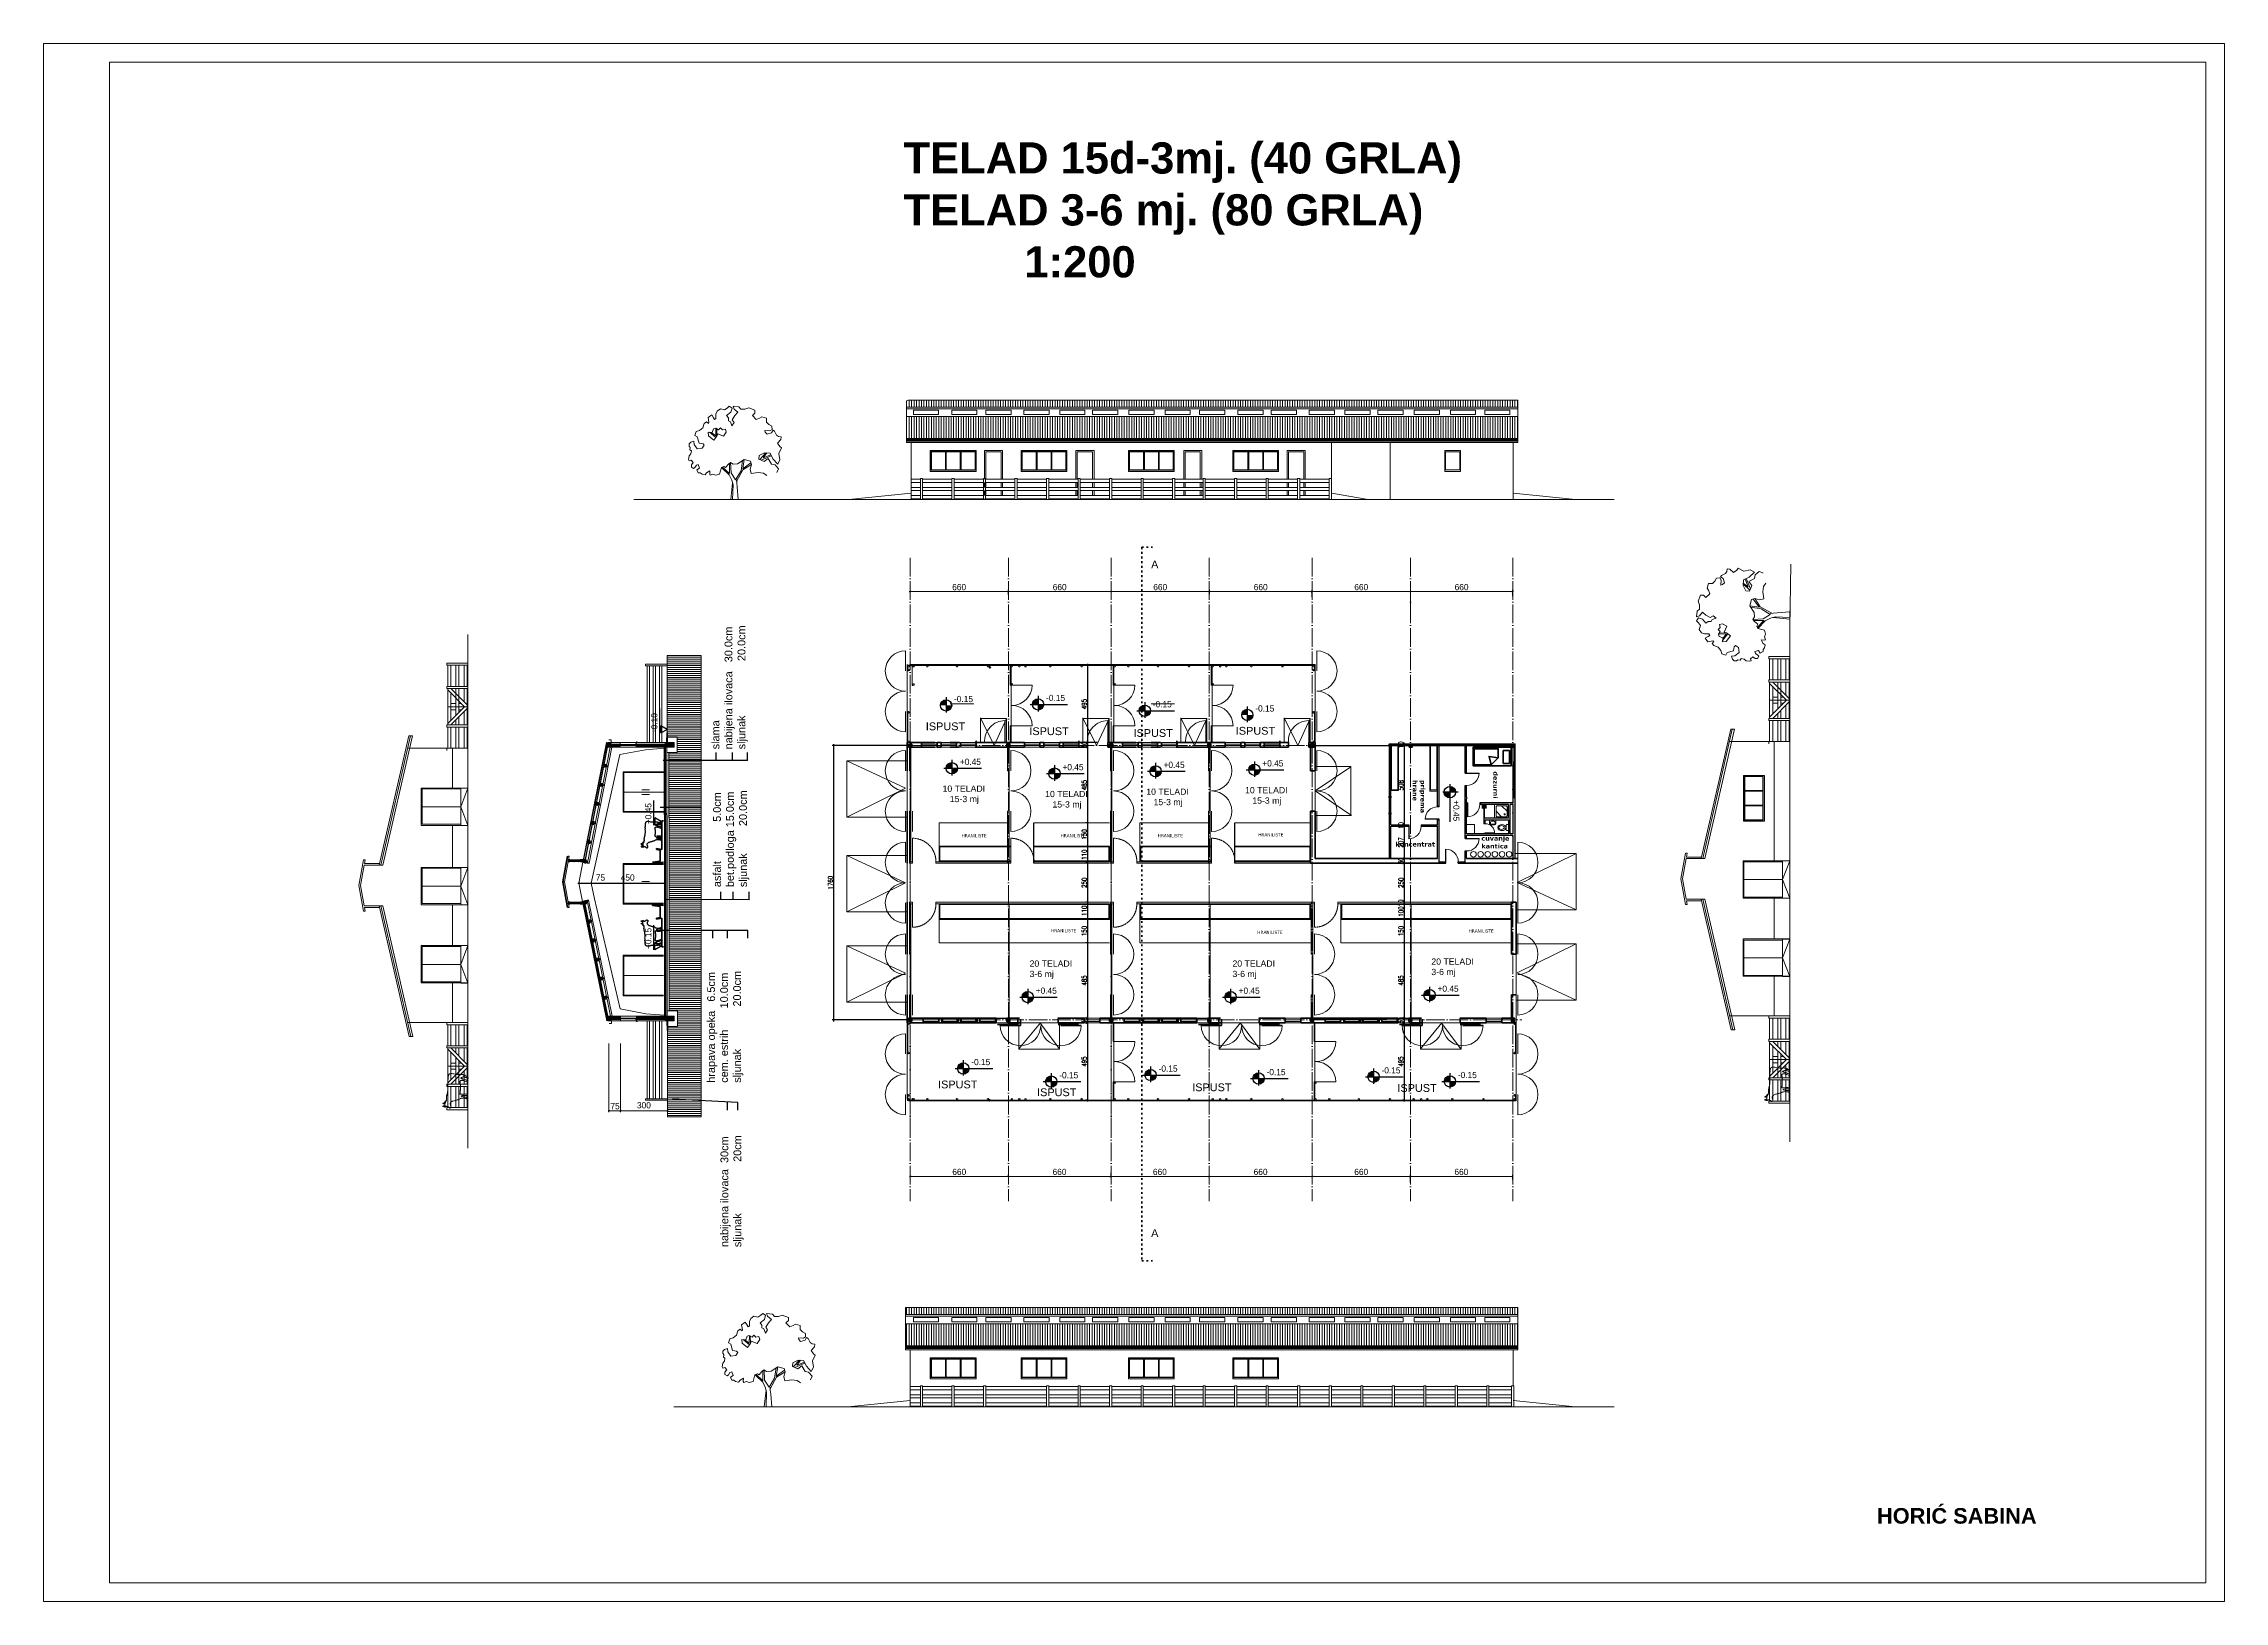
# Model space of a CAD drawing. Header units: millimetres. Extents: x 73 to 57768, y -40361 to 10065.
# Drawn here: x 14073 to 28073, y 65 to 10065 of the extents above; entities that cross this region are included whole.
import ezdxf

# ---------------------------------------------------------------- set-up
doc = ezdxf.new("R2010")
doc.units = ezdxf.units.MM
for name, pattern in [('ACAD_ISO02W100', [15, 12, -3]), ('ACAD_ISO03W100', [30, 12, -18]), ('ACAD_ISO04W100', [30, 24, -3, 0, -3]), ('ACAD_ISO10W100', [18, 12, -3, 0, -3])]:
    doc.linetypes.add(name, pattern=pattern)
for name, color, linetype, lineweight in [('debela', 20, 'Continuous', 25), ('hatch', 4, 'Continuous', 0), ('isprek.', 6, 'ACAD_ISO02W100', 18), ('kote', 124, 'Continuous', 5), ('kote i srafura', 9, 'Continuous', 5), ('Layer1', 7, 'Continuous', 5), ('Layer2', 1, 'Continuous', 5), ('Layer3', 3, 'Continuous', 5), ('okvir', 120, 'Continuous', 13), ('oprema', 50, 'Continuous', 5), ('Osovine', 252, 'ACAD_ISO04W100', 9), ('presjek A-A B- B', 40, 'Continuous', 40), ('raster', 7, 'ACAD_ISO10W100', 5), ('sanitarije', 60, 'Continuous', 5), ('tanka', 140, 'Continuous', 9), ('ulica', 71, 'Continuous', 13)]:
    doc.layers.add(name, color=color, linetype=linetype, lineweight=lineweight)
doc.layers.add('pogled', color=7, linetype='Continuous', lineweight=5, true_color=0x8db1c3)
doc.layers.add('presjek', color=7, linetype='Continuous', lineweight=40, true_color=0xe37da2)
doc.layers.add('sjeccica', color=20, linetype='Continuous')
doc.layers.add('TEXT', color=7, linetype='Continuous')
doc.styles.add('1-100', font='simplex.shx', dxfattribs={"width": 0.7, "height": 30})
doc.dimstyles.new('1-100', dxfattribs={"dimtxt": 30, "dimasz": 10, "dimexe": 10, "dimexo": 0, "dimgap": 6, "dimtad": 1, "dimdec": 0, "dimtxsty": '1-100', "dimblk": 'ARCHTICK', "dimcen": 10, "dimdle": 10, "dimadec": 8, "dimazin": 0, "dimtfac": 1, "dimtdec": 0, "dimtix": 1, "dimtmove": 2, "dimatfit": 3, "dimfxl": 1, "dimtolj": 1, "dimtzin": 0, "dimarcsym": 0})
doc.dimstyles.new('1-200', dxfattribs={"dimtxt": 40, "dimasz": 12, "dimexe": 10, "dimexo": 10, "dimgap": 15, "dimtad": 1, "dimdec": 0, "dimtxsty": 'Standard', "dimblk": 'ARCHTICK', "dimcen": 2.5, "dimdle": 5, "dimadec": 0, "dimazin": 0, "dimtfac": 1, "dimtdec": 0, "dimtmove": 0, "dimatfit": 3, "dimldrblk": 'ARCHTICK', "dimfxl": 1, "dimarcsym": 0})
pattern_1 = [(135, (19755.5637, -9943.8857), (-2.6516504, -2.6516504), []), (225, (19755.5637, -9943.8857), (2.6516504, -2.6516504), [])]
pattern_2 = [(225, (19754.3293, 19312.8506), (-2.6516504, 2.6516504), []), (135, (19754.3293, 19312.8506), (2.6516504, 2.6516504), [])]

msp = doc.modelspace()

# ---------------------------------------------------------------- texts
at = {"layer": 'kote', "ltscale": 5, "char_height": 40, "attachment_point": 5}
for s, insert in [('660', (21241.915, 6575.577)), ('660', (21886.664, 6575.577)), ('660', (22532.296, 6575.577)), ('660', (23176.511, 6575.577)), ('6{\\Ftxt|c238;60}', (19951.671, 2821.442)), ('660', (20595.245, 2821.442)), ('660', (21239.528, 2821.442)), ('660', (21886.259, 2821.442)), ('660', (22532.259, 2821.442)), ('660', (23174.946, 2821.442))]:
    msp.add_mtext(s, dxfattribs=dict(at, insert=insert))
at = {"layer": 'kote', "char_height": 30, "attachment_point": 1, "rotation": 270}
for s, insert, width in [('{\\fVerdana|b1|i0|c0|p34;priprema\\Phrane}', (22942.795, 5337.723), 164.0999), ('{\\fVerdana|b1|i0|c0|p34;dezurni}', (23409.929, 5393.133), 199.6822)]:
    msp.add_mtext(s, dxfattribs=dict(at, insert=insert, width=width))
at = {"layer": 'kote', "char_height": 30, "attachment_point": 1}
for s, insert, width in [('{\\fVerdana|b1|i0|c0|p34;koncentrat}', (22751.948, 4940.263), 165.4697), ('{\\fVerdana|b1|i0|c0|p34;cuvanje \\Pkantica}', (23303.821, 4978.159), 315.8823)]:
    msp.add_mtext(s, dxfattribs=dict(at, insert=insert, width=width))
at = {"layer": 'kote i srafura', "char_height": 40, "attachment_point": 5}
for s, insert in [('660', (19950.925, 6575.577)), ('660', (20596.188, 6575.577)), ('7{\\Ftxt|c238;5}', (17741.766, 3243.431)), ('30{\\Ftxt|c238;0}', (17927.396, 3249.32))]:
    msp.add_mtext(s, dxfattribs=dict(at, insert=insert))
at = {"layer": 'pogled', "linetype": 'ACAD_ISO02W100', "char_height": 50, "width": 62.13875, "attachment_point": 1}
for insert in [(21183.445, 6746.065), (21183.445, 2454.115)]:
    msp.add_mtext('{\\fArial|b0|i0|c238|p34;A}', dxfattribs=dict(at, insert=insert))
at = {"layer": 'pogled', "char_height": 20, "width": 206.58542, "attachment_point": 7}
for insert in [(19965.897, 4969.78), (20601.403, 4969.78), (21225.526, 4969.78), (21870.635, 4975.574), (20540.533, 4360.117), (21864.87, 4349.122), (23220.96, 4357.564)]:
    msp.add_mtext('{\\fVerdana|b0|i0|c238|p34;HRANILISTE}', dxfattribs=dict(at, insert=insert))
at = {"layer": 'sjeccica', "char_height": 50, "width": 333.0712, "attachment_point": 1}
for insert in [(19736.95, 5707), (20401.917, 5675.753), (21070.464, 5664.242), (21726.906, 5678.445), (19815.716, 3408.069), (21447.212, 3389.732), (22764.348, 3385.223), (20451.195, 3357.999)]:
    msp.add_mtext('{\\fArial|b0|i0|c0|p34;ISPUST}', dxfattribs=dict(at, insert=insert))
at = {"layer": 'TEXT', "attachment_point": 1}
for s, insert, char_height, width in [('{\\fArial|b1|i0|c0|p34;TELAD 15d-3mj. (\\fArial|b1|i0|c238|p34;40\\fArial|b1|i0|c0|p34; GRLA)\\PTELAD 3-6 mj. (\\fArial|b1|i0|c238|p34;80\\fArial|b1|i0|c0|p34; GRLA)\\P          1:200}', (19593.598, 9430.941), 200, 7167.52603), ('-0.15', (20508.882, 5884.14), 40, 259.799), ('-0.15', (19917.843, 5877.428), 40, 259.799), ('-0.15', (21193.95, 5843.862), 40, 259.799), ('-0.15', (21852.153, 5817.01), 40, 259.799), ('+0.45', (19955.29, 5474.354), 40, 259.799), ('+0.45', (21897.344, 5464.526), 40, 259.799), ('+0.45', (20614.113, 5439.955), 40, 259.799), ('+0.45', (21263.104, 5454.698), 40, 259.799), ('{\\fArial|b0|i0|c238|p34;10 TELADI\\P   15-3 mj}', (19844.331, 5302.034), 40, 323.3426), ('{\\fArial|b0|i0|c238|p34;10 TELADI\\P   15-3 mj}', (20503.155, 5267.635), 40, 323.3426), ('{\\fArial|b0|i0|c238|p34;10 TELADI\\P   15-3 mj}', (21152.145, 5282.377), 40, 323.3426), ('{\\fArial|b0|i0|c238|p34;10 TELADI\\P   15-3 mj}', (21786.386, 5292.205), 40, 323.3426), ('{\\fArial|b0|i0|c238|p34;20 TELADI\\P3-6 mj}', (20403.08, 4179.077), 40, 323.3426), ('{\\fArial|b0|i0|c238|p34;20 TELADI\\P3-6 mj}', (21705.472, 4179.077), 40, 323.3426), ('{\\fArial|b0|i0|c238|p34;20 TELADI\\P3-6 mj}', (22982.326, 4191.84), 40, 323.3426), ('+0.45', (20442.625, 4005.094), 40, 259.799), ('+0.45', (21745.017, 4005.094), 40, 259.799), ('+0.45', (23021.872, 4017.856), 40, 259.799), ('-0.15', (20028.646, 3546.983), 40, 259.799), ('-0.15', (21231.373, 3505.088), 40, 259.799), ('-0.15', (20593.383, 3462.666), 40, 259.799), ('-0.15', (21924.419, 3482.622), 40, 259.799), ('-0.15', (22662.418, 3493.855), 40, 259.799), ('-0.15', (23152.458, 3463.773), 40, 259.799), ('{\\fArial|b1|i0|c238|p34;HORIĆ SABINA}', (25843.584, 663.738), 100, 272616.5156)]:
    msp.add_mtext(s, dxfattribs=dict(at, insert=insert, char_height=char_height, width=width))
for s, insert, char_height, width, rotation in [('{\\fArial|b0|i0|c238|p34;slama                    \\Pnabijena ilovaca   30.0cm\\Psljunak                  20.0cm}', (18361.749, 5534.379), 50, 1327.666, 90), ('-0.10', (17973.911, 5644.939), 40, 150.628, 90), ('+0.45', (17935.354, 5053.867, -108.856), 40, 150.628, 90), ('{\\fArial|b0|i0|c0|p34;asfalt             5.0cm\\Pbet.podloga 15.0cm\\Psljunak         20.0cm}', (18371.45, 4649.86), 50, 1327.666, 90), ('+0.45', (23162.619, 5208.125), 40, 259.799, 270), ('+0.15', (17935.354, 4252.878, -108.856), 40, 150.628, 90), ('{\\fArial|b0|i0|c0|p34;hrapava opeka   6.5cm\\Pcem. estrih       10.0cm\\Psljunak              20.0cm}', (18333.413, 3393.982), 50, 1327.666, 90), ('{\\fArial|b0|i0|c0|p34;nabijena ilovaca  30cm\\Psljunak                 20cm}', (18418.713, 2338.956), 50, 1327.666, 90)]:
    msp.add_mtext(s, dxfattribs=dict(at, insert=insert, char_height=char_height, width=width, rotation=rotation))

# ---------------------------------------------------------------- blocks, each defined once
blk = doc.blocks.new('_ArchTick')
at = {"layer": 'kote', "color": 0, "const_width": 0.15}
blk.add_lwpolyline([(-0.5, -0.5), (0.5, 0.5)], dxfattribs=at)
blk = doc.blocks.new('*D171')
at = {"layer": 'Defpoints', "color": 0}
for p in [(17509, 4676), (17588, 4676), (17588, 4676)]:
    blk.add_point(p, dxfattribs=at)
at = {"layer": 'kote i srafura', "color": 0, "lineweight": -2}
for p, q in [((17504, 4676), (17588, 4676)), ((17588, 4676), (17696, 4676))]:
    blk.add_line(p, q, dxfattribs=at)
at = {"layer": 'kote i srafura', "color": 0, "lineweight": -2, "xscale": 12, "yscale": 12, "zscale": 12, "rotation": 180}
blk.add_blockref('_ArchTick', (17509, 4676), dxfattribs=at)
at = {"layer": 'kote i srafura', "color": 0, "lineweight": -2, "xscale": 12, "yscale": 12, "zscale": 12}
blk.add_blockref('_ArchTick', (17588, 4676), dxfattribs=at)
at = {"layer": 'kote i srafura', "color": 0, "insert": (17648, 4711), "char_height": 40, "attachment_point": 5}
blk.add_mtext('75', dxfattribs=at)
blk = doc.blocks.new('*D172')
at = {"layer": 'Defpoints', "color": 0}
for p in [(17588, 4676), (18059, 4676), (18059, 4676)]:
    blk.add_point(p, dxfattribs=at)
at = {"layer": 'kote i srafura', "color": 0, "lineweight": -2}
blk.add_line((17583, 4676), (18064, 4676), dxfattribs=at)
at = {"layer": 'kote i srafura', "color": 0, "lineweight": -2, "xscale": 12, "yscale": 12, "zscale": 12, "rotation": 180}
blk.add_blockref('_ArchTick', (17588, 4676), dxfattribs=at)
at = {"layer": 'kote i srafura', "color": 0, "lineweight": -2, "xscale": 12, "yscale": 12, "zscale": 12}
blk.add_blockref('_ArchTick', (18059, 4676), dxfattribs=at)
at = {"layer": 'kote i srafura', "color": 0, "insert": (17823, 4711), "char_height": 40, "attachment_point": 5}
blk.add_mtext('450', dxfattribs=at)
blk = doc.blocks.new('*D173')
at = {"layer": 'Defpoints', "color": 0}
for p in [(20836, 6073), (20775, 5578), (20836, 5578)]:
    blk.add_point(p, dxfattribs=at)
at = {"layer": 'kote i srafura', "color": 0, "lineweight": -2}
for p, q in [((20836, 6073), (20765, 6073)), ((20775, 6083), (20775, 5568)), ((20836, 5578), (20765, 5578))]:
    blk.add_line(p, q, dxfattribs=at)
at = {"layer": 'kote i srafura', "color": 0, "lineweight": -2, "xscale": 10, "yscale": 10, "zscale": 10}
for p, rotation in [((20775, 6073), 90), ((20775, 5578), 270)]:
    blk.add_blockref('_ArchTick', p, dxfattribs=dict(at, rotation=rotation))
at = {"layer": 'kote i srafura', "color": 0, "insert": (20754, 5825), "char_height": 30, "attachment_point": 5, "rotation": 90, "style": '1-100'}
blk.add_mtext('\\A1;495', dxfattribs=at)
blk = doc.blocks.new('*D174')
at = {"layer": 'Defpoints', "color": 0}
for p in [(20775, 5548), (20775, 5548), (20836, 5578)]:
    blk.add_point(p, dxfattribs=at)
at = {"layer": 'kote i srafura', "color": 0, "lineweight": -2}
for p, q in [((20836, 5578), (20765, 5578)), ((20775, 5548), (20765, 5548)), ((20775, 5578), (20775, 5588)), ((20775, 5578), (20775, 5548)), ((20775, 5548), (20775, 5538))]:
    blk.add_line(p, q, dxfattribs=at)
at = {"layer": 'kote i srafura', "color": 0, "lineweight": -2, "xscale": 10, "yscale": 10, "zscale": 10}
for p, rotation in [((20775, 5578), 270), ((20775, 5548), 90)]:
    blk.add_blockref('_ArchTick', p, dxfattribs=dict(at, rotation=rotation))
at = {"layer": 'kote i srafura', "color": 0, "insert": (20754, 5563), "char_height": 30, "attachment_point": 5, "rotation": 90, "style": '1-100'}
blk.add_mtext('\\A1;30', dxfattribs=at)
blk = doc.blocks.new('*D175')
at = {"layer": 'Defpoints', "color": 0}
for p in [(20775, 5548), (20775, 5063), (20775, 5063)]:
    blk.add_point(p, dxfattribs=at)
at = {"layer": 'kote i srafura', "color": 0, "lineweight": -2}
for p, q in [((20775, 5548), (20765, 5548)), ((20775, 5558), (20775, 5053)), ((20775, 5063), (20765, 5063))]:
    blk.add_line(p, q, dxfattribs=at)
at = {"layer": 'kote i srafura', "color": 0, "lineweight": -2, "xscale": 10, "yscale": 10, "zscale": 10}
for p, rotation in [((20775, 5548), 90), ((20775, 5063), 270)]:
    blk.add_blockref('_ArchTick', p, dxfattribs=dict(at, rotation=rotation))
at = {"layer": 'kote i srafura', "color": 0, "insert": (20754, 5305), "char_height": 30, "attachment_point": 5, "rotation": 90, "style": '1-100'}
blk.add_mtext('\\A1;485', dxfattribs=at)
blk = doc.blocks.new('*D176')
at = {"layer": 'Defpoints', "color": 0}
for p in [(20775, 5063), (20775, 4913), (20775, 4913)]:
    blk.add_point(p, dxfattribs=at)
at = {"layer": 'kote i srafura', "color": 0, "lineweight": -2}
for p, q in [((20775, 5063), (20765, 5063)), ((20775, 5073), (20775, 4903)), ((20775, 4913), (20785, 4913))]:
    blk.add_line(p, q, dxfattribs=at)
at = {"layer": 'kote i srafura', "color": 0, "lineweight": -2, "xscale": 10, "yscale": 10, "zscale": 10}
for p, rotation in [((20775, 5063), 90), ((20775, 4913), 270)]:
    blk.add_blockref('_ArchTick', p, dxfattribs=dict(at, rotation=rotation))
at = {"layer": 'kote i srafura', "color": 0, "insert": (20754, 4988), "char_height": 30, "attachment_point": 5, "rotation": 90, "style": '1-100'}
blk.add_mtext('\\A1;150', dxfattribs=at)
blk = doc.blocks.new('*D177')
at = {"layer": 'Defpoints', "color": 0}
for p in [(20775, 4913), (20775, 4803), (20775, 4803)]:
    blk.add_point(p, dxfattribs=at)
at = {"layer": 'kote i srafura', "color": 0, "lineweight": -2}
for p, q in [((20775, 4923), (20775, 4793)), ((20775, 4913), (20785, 4913)), ((20775, 4803), (20765, 4803))]:
    blk.add_line(p, q, dxfattribs=at)
at = {"layer": 'kote i srafura', "color": 0, "lineweight": -2, "xscale": 10, "yscale": 10, "zscale": 10}
for p, rotation in [((20775, 4913), 90), ((20775, 4803), 270)]:
    blk.add_blockref('_ArchTick', p, dxfattribs=dict(at, rotation=rotation))
at = {"layer": 'kote i srafura', "color": 0, "insert": (20754, 4858), "char_height": 30, "attachment_point": 5, "rotation": 90, "style": '1-100'}
blk.add_mtext('\\A1;110', dxfattribs=at)
blk = doc.blocks.new('*D178')
at = {"layer": 'Defpoints', "color": 0}
for p in [(20775, 4803), (20775, 4553), (20775, 4553)]:
    blk.add_point(p, dxfattribs=at)
at = {"layer": 'kote i srafura', "color": 0, "lineweight": -2}
for p, q in [((20775, 4803), (20765, 4803)), ((20775, 4813), (20775, 4543)), ((20775, 4553), (20765, 4553))]:
    blk.add_line(p, q, dxfattribs=at)
at = {"layer": 'kote i srafura', "color": 0, "lineweight": -2, "xscale": 10, "yscale": 10, "zscale": 10}
for p, rotation in [((20775, 4803), 90), ((20775, 4553), 270)]:
    blk.add_blockref('_ArchTick', p, dxfattribs=dict(at, rotation=rotation))
at = {"layer": 'kote i srafura', "color": 0, "insert": (20754, 4678), "char_height": 30, "attachment_point": 5, "rotation": 90, "style": '1-100'}
blk.add_mtext('\\A1;250', dxfattribs=at)
blk = doc.blocks.new('*D179')
at = {"layer": 'Defpoints', "color": 0}
for p in [(20775, 4553), (20775, 4443), (20777, 4443)]:
    blk.add_point(p, dxfattribs=at)
at = {"layer": 'kote i srafura', "color": 0, "lineweight": -2}
for p, q in [((20775, 4553), (20765, 4553)), ((20775, 4563), (20775, 4433)), ((20777, 4443), (20765, 4443))]:
    blk.add_line(p, q, dxfattribs=at)
at = {"layer": 'kote i srafura', "color": 0, "lineweight": -2, "xscale": 10, "yscale": 10, "zscale": 10}
for p, rotation in [((20775, 4553), 90), ((20775, 4443), 270)]:
    blk.add_blockref('_ArchTick', p, dxfattribs=dict(at, rotation=rotation))
at = {"layer": 'kote i srafura', "color": 0, "insert": (20754, 4498), "char_height": 30, "attachment_point": 5, "rotation": 90, "style": '1-100'}
blk.add_mtext('\\A1;110', dxfattribs=at)
blk = doc.blocks.new('*D180')
at = {"layer": 'Defpoints', "color": 0}
for p in [(20777, 4443), (20775, 4293), (20775, 4293)]:
    blk.add_point(p, dxfattribs=at)
at = {"layer": 'kote i srafura', "color": 0, "lineweight": -2}
for p, q in [((20777, 4443), (20765, 4443)), ((20775, 4453), (20775, 4283)), ((20775, 4293), (20765, 4293))]:
    blk.add_line(p, q, dxfattribs=at)
at = {"layer": 'kote i srafura', "color": 0, "lineweight": -2, "xscale": 10, "yscale": 10, "zscale": 10}
for p, rotation in [((20775, 4443), 90), ((20775, 4293), 270)]:
    blk.add_blockref('_ArchTick', p, dxfattribs=dict(at, rotation=rotation))
at = {"layer": 'kote i srafura', "color": 0, "insert": (20754, 4368), "char_height": 30, "attachment_point": 5, "rotation": 90, "style": '1-100'}
blk.add_mtext('\\A1;150', dxfattribs=at)
blk = doc.blocks.new('*D181')
at = {"layer": 'Defpoints', "color": 0}
for p in [(20775, 4293), (20775, 3808), (20775, 3808)]:
    blk.add_point(p, dxfattribs=at)
at = {"layer": 'kote i srafura', "color": 0, "lineweight": -2}
for p, q in [((20775, 4293), (20765, 4293)), ((20775, 4303), (20775, 3798)), ((20775, 3808), (20765, 3808))]:
    blk.add_line(p, q, dxfattribs=at)
at = {"layer": 'kote i srafura', "color": 0, "lineweight": -2, "xscale": 10, "yscale": 10, "zscale": 10}
for p, rotation in [((20775, 4293), 90), ((20775, 3808), 270)]:
    blk.add_blockref('_ArchTick', p, dxfattribs=dict(at, rotation=rotation))
at = {"layer": 'kote i srafura', "color": 0, "insert": (20754, 4050), "char_height": 30, "attachment_point": 5, "rotation": 90, "style": '1-100'}
blk.add_mtext('\\A1;485', dxfattribs=at)
blk = doc.blocks.new('*D182')
at = {"layer": 'Defpoints', "color": 0}
for p in [(20775, 3808), (20775, 3778), (20775, 3778)]:
    blk.add_point(p, dxfattribs=at)
at = {"layer": 'kote i srafura', "color": 0, "lineweight": -2}
for p, q in [((20775, 3808), (20765, 3808)), ((20775, 3808), (20775, 3818)), ((20775, 3808), (20775, 3778)), ((20775, 3778), (20765, 3778)), ((20775, 3778), (20775, 3768))]:
    blk.add_line(p, q, dxfattribs=at)
at = {"layer": 'kote i srafura', "color": 0, "lineweight": -2, "xscale": 10, "yscale": 10, "zscale": 10}
for p, rotation in [((20775, 3808), 270), ((20775, 3778), 90)]:
    blk.add_blockref('_ArchTick', p, dxfattribs=dict(at, rotation=rotation))
at = {"layer": 'kote i srafura', "color": 0, "insert": (20754, 3793), "char_height": 30, "attachment_point": 5, "rotation": 90, "style": '1-100'}
blk.add_mtext('\\A1;30', dxfattribs=at)
blk = doc.blocks.new('*D183')
at = {"layer": 'Defpoints', "color": 0}
for p in [(20775, 3778), (20775, 3283), (20775, 3283)]:
    blk.add_point(p, dxfattribs=at)
at = {"layer": 'kote i srafura', "color": 0, "lineweight": -2}
for p, q in [((20775, 3788), (20775, 3273)), ((20775, 3778), (20765, 3778)), ((20775, 3283), (20765, 3283))]:
    blk.add_line(p, q, dxfattribs=at)
at = {"layer": 'kote i srafura', "color": 0, "lineweight": -2, "xscale": 10, "yscale": 10, "zscale": 10}
for p, rotation in [((20775, 3778), 90), ((20775, 3283), 270)]:
    blk.add_blockref('_ArchTick', p, dxfattribs=dict(at, rotation=rotation))
at = {"layer": 'kote i srafura', "color": 0, "insert": (20754, 3530), "char_height": 30, "attachment_point": 5, "rotation": 90, "style": '1-100'}
blk.add_mtext('\\A1;495', dxfattribs=at)
blk = doc.blocks.new('*D184')
at = {"layer": 'Defpoints', "color": 0}
for p in [(22808, 5558), (22839, 5568), (22839, 5558)]:
    blk.add_point(p, dxfattribs=at)
at = {"layer": 'kote i srafura', "color": 0, "lineweight": -2}
for p, q in [((22839, 5568), (22798, 5568)), ((22839, 5558), (22798, 5558)), ((22808, 5568), (22808, 5578)), ((22808, 5568), (22808, 5558)), ((22808, 5558), (22808, 5548))]:
    blk.add_line(p, q, dxfattribs=at)
at = {"layer": 'kote i srafura', "color": 0, "lineweight": -2, "xscale": 10, "yscale": 10, "zscale": 10}
for p, rotation in [((22808, 5568), 270), ((22808, 5558), 90)]:
    blk.add_blockref('_ArchTick', p, dxfattribs=dict(at, rotation=rotation))
at = {"layer": 'kote i srafura', "color": 0, "insert": (22787, 5563), "char_height": 30, "attachment_point": 5, "rotation": 90, "style": '1-100'}
blk.add_mtext('\\A1;10', dxfattribs=at)
blk = doc.blocks.new('*D185')
at = {"layer": 'Defpoints', "color": 0}
for p in [(22839, 5558), (22808, 5050), (22808, 5050)]:
    blk.add_point(p, dxfattribs=at)
at = {"layer": 'kote i srafura', "color": 0, "lineweight": -2}
for p, q in [((22839, 5558), (22798, 5558)), ((22808, 5568), (22808, 5040)), ((22808, 5050), (22798, 5050))]:
    blk.add_line(p, q, dxfattribs=at)
at = {"layer": 'kote i srafura', "color": 0, "lineweight": -2, "xscale": 10, "yscale": 10, "zscale": 10}
for p, rotation in [((22808, 5558), 90), ((22808, 5050), 270)]:
    blk.add_blockref('_ArchTick', p, dxfattribs=dict(at, rotation=rotation))
at = {"layer": 'kote i srafura', "color": 0, "insert": (22787, 5304), "char_height": 30, "attachment_point": 5, "rotation": 90, "style": '1-100'}
blk.add_mtext('\\A1;508', dxfattribs=at)
blk = doc.blocks.new('*D186')
at = {"layer": 'Defpoints', "color": 0}
for p in [(22808, 5050), (22808, 5040), (22808, 5040)]:
    blk.add_point(p, dxfattribs=at)
at = {"layer": 'kote i srafura', "color": 0, "lineweight": -2}
for p, q in [((22808, 5050), (22798, 5050)), ((22808, 5040), (22798, 5040)), ((22808, 5050), (22808, 5060)), ((22808, 5050), (22808, 5040)), ((22808, 5040), (22808, 5030))]:
    blk.add_line(p, q, dxfattribs=at)
at = {"layer": 'kote i srafura', "color": 0, "lineweight": -2, "xscale": 10, "yscale": 10, "zscale": 10}
for p, rotation in [((22808, 5050), 270), ((22808, 5040), 90)]:
    blk.add_blockref('_ArchTick', p, dxfattribs=dict(at, rotation=rotation))
at = {"layer": 'kote i srafura', "color": 0, "insert": (22787, 5045), "char_height": 30, "attachment_point": 5, "rotation": 90, "style": '1-100'}
blk.add_mtext('\\A1;10', dxfattribs=at)
blk = doc.blocks.new('*D187')
at = {"layer": 'Defpoints', "color": 0}
for p in [(22808, 5040), (22808, 4833), (22808, 4833)]:
    blk.add_point(p, dxfattribs=at)
at = {"layer": 'kote i srafura', "color": 0, "lineweight": -2}
for p, q in [((22808, 5040), (22798, 5040)), ((22808, 5050), (22808, 4823)), ((22808, 4833), (22798, 4833))]:
    blk.add_line(p, q, dxfattribs=at)
at = {"layer": 'kote i srafura', "color": 0, "lineweight": -2, "xscale": 10, "yscale": 10, "zscale": 10}
for p, rotation in [((22808, 5040), 90), ((22808, 4833), 270)]:
    blk.add_blockref('_ArchTick', p, dxfattribs=dict(at, rotation=rotation))
at = {"layer": 'kote i srafura', "color": 0, "insert": (22787, 4937), "char_height": 30, "attachment_point": 5, "rotation": 90, "style": '1-100'}
blk.add_mtext('\\A1;207', dxfattribs=at)
blk = doc.blocks.new('*D188')
at = {"layer": 'Defpoints', "color": 0}
for p in [(22807, 4803), (22808, 4833), (22808, 4803)]:
    blk.add_point(p, dxfattribs=at)
at = {"layer": 'kote i srafura', "color": 0, "lineweight": -2}
for p, q in [((22808, 4833), (22798, 4833)), ((22807, 4803), (22818, 4803)), ((22808, 4833), (22808, 4843)), ((22808, 4833), (22808, 4803)), ((22808, 4803), (22808, 4793))]:
    blk.add_line(p, q, dxfattribs=at)
at = {"layer": 'kote i srafura', "color": 0, "lineweight": -2, "xscale": 10, "yscale": 10, "zscale": 10}
for p, rotation in [((22808, 4833), 270), ((22808, 4803), 90)]:
    blk.add_blockref('_ArchTick', p, dxfattribs=dict(at, rotation=rotation))
at = {"layer": 'kote i srafura', "color": 0, "insert": (22787, 4818), "char_height": 30, "attachment_point": 5, "rotation": 90, "style": '1-100'}
blk.add_mtext('\\A1;30', dxfattribs=at)
blk = doc.blocks.new('*D189')
at = {"layer": 'Defpoints', "color": 0}
for p in [(22807, 4803), (22808, 4553), (22808, 4553)]:
    blk.add_point(p, dxfattribs=at)
at = {"layer": 'kote i srafura', "color": 0, "lineweight": -2}
for p, q in [((22807, 4803), (22818, 4803)), ((22808, 4813), (22808, 4543)), ((22808, 4553), (22798, 4553))]:
    blk.add_line(p, q, dxfattribs=at)
at = {"layer": 'kote i srafura', "color": 0, "lineweight": -2, "xscale": 10, "yscale": 10, "zscale": 10}
for p, rotation in [((22808, 4803), 90), ((22808, 4553), 270)]:
    blk.add_blockref('_ArchTick', p, dxfattribs=dict(at, rotation=rotation))
at = {"layer": 'kote i srafura', "color": 0, "insert": (22787, 4678), "char_height": 30, "attachment_point": 5, "rotation": 90, "style": '1-100'}
blk.add_mtext('\\A1;250', dxfattribs=at)
blk = doc.blocks.new('*D190')
at = {"layer": 'Defpoints', "color": 0}
for p in [(22808, 4553), (22808, 4543), (22808, 4543)]:
    blk.add_point(p, dxfattribs=at)
at = {"layer": 'kote i srafura', "color": 0, "lineweight": -2}
for p, q in [((22808, 4553), (22798, 4553)), ((22808, 4553), (22808, 4563)), ((22808, 4553), (22808, 4543)), ((22808, 4543), (22818, 4543)), ((22808, 4543), (22808, 4533))]:
    blk.add_line(p, q, dxfattribs=at)
at = {"layer": 'kote i srafura', "color": 0, "lineweight": -2, "xscale": 10, "yscale": 10, "zscale": 10}
for p, rotation in [((22808, 4553), 270), ((22808, 4543), 90)]:
    blk.add_blockref('_ArchTick', p, dxfattribs=dict(at, rotation=rotation))
at = {"layer": 'kote i srafura', "color": 0, "insert": (22787, 4548), "char_height": 30, "attachment_point": 5, "rotation": 90, "style": '1-100'}
blk.add_mtext('\\A1;10', dxfattribs=at)
blk = doc.blocks.new('*D191')
at = {"layer": 'Defpoints', "color": 0}
for p in [(22808, 4543), (22808, 4443), (22808, 4443)]:
    blk.add_point(p, dxfattribs=at)
at = {"layer": 'kote i srafura', "color": 0, "lineweight": -2}
for p, q in [((22808, 4553), (22808, 4433)), ((22808, 4543), (22818, 4543)), ((22808, 4443), (22798, 4443))]:
    blk.add_line(p, q, dxfattribs=at)
at = {"layer": 'kote i srafura', "color": 0, "lineweight": -2, "xscale": 10, "yscale": 10, "zscale": 10}
for p, rotation in [((22808, 4543), 90), ((22808, 4443), 270)]:
    blk.add_blockref('_ArchTick', p, dxfattribs=dict(at, rotation=rotation))
at = {"layer": 'kote i srafura', "color": 0, "insert": (22787, 4493), "char_height": 30, "attachment_point": 5, "rotation": 90, "style": '1-100'}
blk.add_mtext('\\A1;100', dxfattribs=at)
blk = doc.blocks.new('*D192')
at = {"layer": 'Defpoints', "color": 0}
for p in [(22808, 4443), (22808, 4293), (22808, 4293)]:
    blk.add_point(p, dxfattribs=at)
at = {"layer": 'kote i srafura', "color": 0, "lineweight": -2}
for p, q in [((22808, 4443), (22798, 4443)), ((22808, 4453), (22808, 4283)), ((22808, 4293), (22798, 4293))]:
    blk.add_line(p, q, dxfattribs=at)
at = {"layer": 'kote i srafura', "color": 0, "lineweight": -2, "xscale": 10, "yscale": 10, "zscale": 10}
for p, rotation in [((22808, 4443), 90), ((22808, 4293), 270)]:
    blk.add_blockref('_ArchTick', p, dxfattribs=dict(at, rotation=rotation))
at = {"layer": 'kote i srafura', "color": 0, "insert": (22787, 4368), "char_height": 30, "attachment_point": 5, "rotation": 90, "style": '1-100'}
blk.add_mtext('\\A1;150', dxfattribs=at)
blk = doc.blocks.new('*D193')
at = {"layer": 'Defpoints', "color": 0}
for p in [(22808, 4293), (22808, 3808), (22814, 3808)]:
    blk.add_point(p, dxfattribs=at)
at = {"layer": 'kote i srafura', "color": 0, "lineweight": -2}
for p, q in [((22808, 4293), (22798, 4293)), ((22808, 4303), (22808, 3798)), ((22814, 3808), (22798, 3808))]:
    blk.add_line(p, q, dxfattribs=at)
at = {"layer": 'kote i srafura', "color": 0, "lineweight": -2, "xscale": 10, "yscale": 10, "zscale": 10}
for p, rotation in [((22808, 4293), 90), ((22808, 3808), 270)]:
    blk.add_blockref('_ArchTick', p, dxfattribs=dict(at, rotation=rotation))
at = {"layer": 'kote i srafura', "color": 0, "insert": (22787, 4050), "char_height": 30, "attachment_point": 5, "rotation": 90, "style": '1-100'}
blk.add_mtext('\\A1;485', dxfattribs=at)
blk = doc.blocks.new('*D194')
at = {"layer": 'Defpoints', "color": 0}
for p in [(22814, 3808), (22808, 3778), (22808, 3778)]:
    blk.add_point(p, dxfattribs=at)
at = {"layer": 'kote i srafura', "color": 0, "lineweight": -2}
for p, q in [((22814, 3808), (22798, 3808)), ((22808, 3808), (22808, 3818)), ((22808, 3808), (22808, 3778)), ((22808, 3778), (22798, 3778)), ((22808, 3778), (22808, 3768))]:
    blk.add_line(p, q, dxfattribs=at)
at = {"layer": 'kote i srafura', "color": 0, "lineweight": -2, "xscale": 10, "yscale": 10, "zscale": 10}
for p, rotation in [((22808, 3808), 270), ((22808, 3778), 90)]:
    blk.add_blockref('_ArchTick', p, dxfattribs=dict(at, rotation=rotation))
at = {"layer": 'kote i srafura', "color": 0, "insert": (22787, 3793), "char_height": 30, "attachment_point": 5, "rotation": 90, "style": '1-100'}
blk.add_mtext('\\A1;30', dxfattribs=at)
blk = doc.blocks.new('*D195')
at = {"layer": 'Defpoints', "color": 0}
for p in [(22808, 3778), (22808, 3283), (22808, 3283)]:
    blk.add_point(p, dxfattribs=at)
at = {"layer": 'kote i srafura', "color": 0, "lineweight": -2}
for p, q in [((22808, 3788), (22808, 3273)), ((22808, 3778), (22798, 3778)), ((22808, 3283), (22798, 3283))]:
    blk.add_line(p, q, dxfattribs=at)
at = {"layer": 'kote i srafura', "color": 0, "lineweight": -2, "xscale": 10, "yscale": 10, "zscale": 10}
for p, rotation in [((22808, 3778), 90), ((22808, 3283), 270)]:
    blk.add_blockref('_ArchTick', p, dxfattribs=dict(at, rotation=rotation))
at = {"layer": 'kote i srafura', "color": 0, "insert": (22787, 3530), "char_height": 30, "attachment_point": 5, "rotation": 90, "style": '1-100'}
blk.add_mtext('\\A1;495', dxfattribs=at)
blk = doc.blocks.new('*D196')
at = {"layer": 'Defpoints', "color": 0}
for p in [(19627, 5558), (19145, 3798), (19627, 3798)]:
    blk.add_point(p, dxfattribs=at)
at = {"layer": 'kote i srafura', "color": 0, "lineweight": -2}
for p, q in [((19627, 5558), (19135, 5558)), ((19145, 5568), (19145, 3788)), ((19627, 3798), (19135, 3798))]:
    blk.add_line(p, q, dxfattribs=at)
at = {"layer": 'kote i srafura', "color": 0, "lineweight": -2, "xscale": 10, "yscale": 10, "zscale": 10}
for p, rotation in [((19145, 5558), 90), ((19145, 3798), 270)]:
    blk.add_blockref('_ArchTick', p, dxfattribs=dict(at, rotation=rotation))
at = {"layer": 'kote i srafura', "color": 0, "insert": (19124, 4678), "char_height": 30, "attachment_point": 5, "rotation": 90, "style": '1-100'}
blk.add_mtext('\\A1;1760', dxfattribs=at)

# ---------------------------------------------------------------- dimensions: what is measured, and where the dimension line sits
at = {"layer": 'kote i srafura'}
for base, p1, p2, picture, middle in [((20774.832, 5577.961), (20836.204, 6072.961), (20836.204, 5577.961), '*D173', (20753.832, 5825.461)), ((19144.67, 3797.961), (19626.788, 5557.961), (19626.788, 3797.961), '*D196', (19123.67, 4677.961)), ((20774.832, 5547.961), (20836.204, 5577.961), (20774.832, 5547.961), '*D174', (20753.832, 5562.961)), ((20774.832, 5062.961), (20774.832, 5547.961), (20774.832, 5062.961), '*D175', (20753.832, 5305.461)), ((22808.15, 5557.961), (22838.86, 5567.961), (22838.86, 5557.961), '*D184', (22787.15, 5562.961)), ((22808.15, 5050.245), (22838.86, 5557.961), (22808.15, 5050.245), '*D185', (22787.15, 5304.103)), ((20774.832, 4912.961), (20774.832, 5062.961), (20774.832, 4912.961), '*D176', (20753.832, 4987.961)), ((22808.15, 5040.245), (22808.15, 5050.245), (22808.15, 5040.245), '*D186', (22787.15, 5045.245)), ((22808.15, 4832.961), (22808.15, 5040.245), (22808.15, 4832.961), '*D187', (22787.15, 4936.603)), ((20774.832, 4802.961), (20774.832, 4912.961), (20774.832, 4802.961), '*D177', (20753.832, 4857.961)), ((20774.832, 4552.961), (20774.832, 4802.961), (20774.832, 4552.961), '*D178', (20753.832, 4677.961)), ((22808.15, 4802.961), (22808.15, 4832.961), (22807.251, 4802.961), '*D188', (22787.15, 4817.961)), ((22808.15, 4552.961), (22807.251, 4802.961), (22808.15, 4552.961), '*D189', (22787.15, 4677.961)), ((20774.832, 4442.961), (20774.832, 4552.961), (20776.671, 4442.961), '*D179', (20753.832, 4497.961)), ((22808.15, 4542.961), (22808.15, 4552.961), (22808.15, 4542.961), '*D190', (22787.15, 4547.961)), ((22808.15, 4442.961), (22808.15, 4542.961), (22808.15, 4442.961), '*D191', (22787.15, 4492.961)), ((20774.832, 4292.961), (20776.671, 4442.961), (20774.832, 4292.961), '*D180', (20753.832, 4367.961)), ((22808.15, 4292.961), (22808.15, 4442.961), (22808.15, 4292.961), '*D192', (22787.15, 4367.961)), ((20774.832, 3807.961), (20774.832, 4292.961), (20774.832, 3807.961), '*D181', (20753.832, 4050.461)), ((22808.15, 3807.63), (22808.15, 4292.961), (22814.374, 3807.63), '*D193', (22787.15, 4050.296)), ((20774.832, 3777.961), (20774.832, 3807.961), (20774.832, 3777.961), '*D182', (20753.832, 3792.961)), ((20774.832, 3282.961), (20774.832, 3777.961), (20774.832, 3282.961), '*D183', (20753.832, 3530.461)), ((22808.15, 3777.961), (22814.374, 3807.63), (22808.15, 3777.961), '*D194', (22787.15, 3792.796)), ((22808.15, 3282.961), (22808.15, 3777.961), (22808.15, 3282.961), '*D195', (22787.15, 3530.461))]:
    dim = msp.add_linear_dim(base=base, p1=p1, p2=p2, angle=90, dimstyle='1-100', dxfattribs=at)
    dim.commit()
    dim.dimension.update_dxf_attribs({"geometry": picture, "text_midpoint": middle})
for base, p1, p2, text, picture, middle in [((17587.674, 4676.05), (17508.801, 4676.05), (17587.674, 4676.05), '75', '*D171', (17648.007, 4711.05)), ((18058.743, 4676.05), (17587.674, 4676.05), (18058.743, 4676.05), '450', '*D172', (17823.208, 4711.05))]:
    dim = msp.add_linear_dim(base=base, p1=p1, p2=p2, angle=180, text=text, dimstyle='1-200', dxfattribs=at)
    dim.commit()
    dim.dimension.update_dxf_attribs({"geometry": picture, "text_midpoint": middle})

# ---------------------------------------------------------------- hatches: boundary and pattern name
at = {"layer": 'hatch'}
for points in [[(19646.788, 5567.961), (19626.788, 5567.961), (19626.788, 5547.961), (19646.788, 5547.961)], [(19646.788, 5567.961), (19626.788, 5567.961), (19626.788, 5547.961), (19646.788, 5547.961)], [(19646.788, 5567.961), (19626.788, 5567.961), (19626.788, 5547.961), (19646.788, 5547.961)], [(19646.788, 5567.961), (19626.788, 5567.961), (19626.788, 5547.961), (19646.788, 5547.961)], [(20276.788, 5567.961), (20256.788, 5567.961), (20256.788, 5547.961), (20276.788, 5547.961)], [(20276.788, 5547.961), (20276.788, 5567.961), (20256.788, 5567.961), (20256.788, 5547.961)], [(20936.788, 5567.961), (20916.788, 5567.961), (20916.788, 5547.961), (20936.788, 5547.961)], [(21566.788, 5547.961), (21566.788, 5567.961), (21546.788, 5567.961), (21546.788, 5547.961)], [(21566.788, 5567.961), (21546.788, 5567.961), (21546.788, 5547.961), (21566.788, 5547.961)], [(22226.788, 5547.961), (22226.788, 5567.961), (22206.788, 5567.961), (22206.788, 5547.961)], [(22858.86, 5547.961), (22858.86, 5567.961), (22838.86, 5567.961), (22838.86, 5547.961)], [(23515.616, 5547.961), (23515.616, 5567.961), (23495.616, 5567.961), (23495.616, 5547.961)], [(19646.788, 3787.961), (19626.788, 3787.961), (19626.788, 3807.961), (19646.788, 3807.961)], [(19646.788, 3787.961), (19626.788, 3787.961), (19626.788, 3807.961), (19646.788, 3807.961)], [(19646.788, 3787.961), (19626.788, 3787.961), (19626.788, 3807.961), (19646.788, 3807.961)], [(19646.788, 3787.961), (19626.788, 3787.961), (19626.788, 3807.961), (19646.788, 3807.961)], [(20276.788, 3787.961), (20256.788, 3787.961), (20256.788, 3807.961), (20276.788, 3807.961)], [(20276.788, 3807.961), (20276.788, 3787.961), (20256.788, 3787.961), (20256.788, 3807.961)], [(20936.788, 3787.961), (20916.788, 3787.961), (20916.788, 3807.961), (20936.788, 3807.961)], [(21566.788, 3807.961), (21566.788, 3787.961), (21546.788, 3787.961), (21546.788, 3807.961)], [(21566.788, 3787.961), (21546.788, 3787.961), (21546.788, 3807.961), (21566.788, 3807.961)], [(22226.788, 3787.961), (22206.788, 3787.961), (22206.788, 3807.961), (22226.788, 3807.961)], [(22856.788, 3807.961), (22856.788, 3787.961), (22836.788, 3787.961), (22836.788, 3807.961)], [(22856.788, 3787.961), (22836.788, 3787.961), (22836.788, 3807.961), (22856.788, 3807.961)], [(23516.788, 3807.961), (23516.788, 3787.961), (23496.788, 3787.961), (23496.788, 3807.961)]]:
    msp.add_hatch(color=256, dxfattribs=at).paths.add_polyline_path(points)
at = {"layer": 'Layer2', "linetype": 'Continuous'}
h = msp.add_hatch(dxfattribs=at)
h.set_pattern_fill('ANSI31', color=256, scale=100, angle=135, style=0)
h.set_pattern_definition([(180, (19755.564, -9903.499), (-3e-15, -12.5), [])])
h.paths.add_polyline_path([(18088.743, 4676.05), (18088.743, 3855.476), (18141.743, 3855.476), (18141.743, 3755.476), (18080.511, 3755.476), (18080.511, 3729.044), (18078.535, 3729.044), (18078.535, 3174.482), (18295.43, 3174.482), (18294.196, 6137.626), (18077.301, 6137.626), (18077.301, 5639.921), (18079.276, 5639.921), (18079.276, 5613.488), (18140.508, 5613.488), (18140.508, 5513.488), (18087.508, 5513.488)])
h = msp.add_hatch(dxfattribs=at)
h.set_pattern_fill('ANSI37', color=256, scale=30, angle=90, style=0)
h.set_pattern_definition(pattern_2)
h.paths.add_polyline_path([(17691.063, 5548.488), (17775.024, 5548.488), (17775.024, 5556.488), (17715.761, 5556.488), (17715.761, 5562.488), (17775.024, 5562.488), (17775.024, 5568.488), (17715.761, 5568.488), (17717.886, 5578.488), (17697.44, 5578.488)])
h = msp.add_hatch(dxfattribs=at)
h.set_pattern_fill('HONEY', color=256, scale=12, angle=90, style=0)
h.set_pattern_definition([(270, (19790.4037, 14869.0735), (-1.2990381, -2.25), [1.5, -3]), (150, (19790.4037, 14869.0735), (-1.2990381, 2.25), [1.5, -3]), (210, (19790.4037, 14869.0735), (-2.5980762, -5e-09), [-3, 1.5])])
h.paths.add_polyline_path([(17775.024, 5556.488), (17775.024, 5562.488), (17715.761, 5562.488), (17715.761, 5556.488)])
h = msp.add_hatch(dxfattribs=at)
h.set_pattern_fill('ANSI37', color=256, scale=30, angle=90, style=0)
h.set_pattern_definition(pattern_2)
h.paths.add_polyline_path([(17877.508, 5568.488), (17877.508, 5562.488), (18064.508, 5562.488), (18064.508, 5568.488)])
h.paths.add_polyline_path([(18064.508, 5548.488), (18064.508, 5556.488), (17877.508, 5556.488), (17877.508, 5548.488)])
h = msp.add_hatch(dxfattribs=at)
h.set_pattern_fill('HONEY', color=256, scale=12, angle=90, style=0)
h.set_pattern_definition([(270, (19754.3293, 19312.8506), (-1.2990381, -2.25), [1.5, -3]), (150, (19754.3293, 19312.8506), (-1.29903811, 2.25), [1.5, -3]), (210, (19754.3293, 19312.8506), (-2.59807621, -5e-09), [-3, 1.5])])
h.paths.add_polyline_path([(18064.508, 5556.488), (18064.508, 5562.488), (17877.508, 5562.488), (17877.508, 5556.488)])
h = msp.add_hatch(dxfattribs=at)
h.set_pattern_fill('ANSI37', color=256, scale=30, angle=90, style=0)
h.set_pattern_definition(pattern_2)
h.paths.add_polyline_path([(18066.508, 5578.488), (18066.55, 5548.488), (18120.508, 5548.488), (18120.508, 5578.488)])
h = msp.add_hatch(dxfattribs=at)
h.set_pattern_fill('ANSI37', color=256, scale=30, angle=135, style=0)
h.set_pattern_definition([(180, (19790.4037, 14869.0735), (-4e-16, 3.75), []), (90, (19790.4037, 14869.0735), (3.75, 4e-16), [])])
h.paths.add_polyline_path([(17666.541, 5421.099), (17683.659, 5417.461), (17687.817, 5437.023), (17670.7, 5440.662)])
h.paths.add_polyline_path([(17694.896, 5422.228), (17696.143, 5428.097), (17686.362, 5430.176), (17685.114, 5424.308)])
h.paths.add_polyline_path([(17657.67, 5295.192), (17661.828, 5314.755), (17644.711, 5318.393), (17640.552, 5298.831)])
h.paths.add_polyline_path([(17668.907, 5299.96), (17670.154, 5305.829), (17660.373, 5307.908), (17659.125, 5302.039)])
h.paths.add_polyline_path([(17618.722, 5196.125), (17614.563, 5176.562), (17631.681, 5172.924), (17635.839, 5192.487)])
h.paths.add_polyline_path([(17642.918, 5177.692), (17644.165, 5183.56), (17634.384, 5185.64), (17633.136, 5179.771)])
h = msp.add_hatch(dxfattribs=at)
h.set_pattern_fill('ANSI37', color=256, scale=30, angle=90, style=0)
h.set_pattern_definition(pattern_2)
h.paths.add_polyline_path([(17605.692, 5050.655), (17609.85, 5070.218), (17592.733, 5073.857), (17588.574, 5054.294)])
h.paths.add_polyline_path([(17608.395, 5063.371), (17607.147, 5057.502), (17616.929, 5055.423), (17618.176, 5061.292)])
h.paths.add_polyline_path([(17566.744, 4951.588), (17562.585, 4932.025), (17579.703, 4928.387), (17583.861, 4947.95)])
h.paths.add_polyline_path([(17582.406, 4941.103), (17581.158, 4935.234), (17590.94, 4933.155), (17592.187, 4939.024)])
h.paths.add_polyline_path([(17536.596, 4809.757), (17553.714, 4806.118), (17557.872, 4825.681), (17540.755, 4829.32)])
h.paths.add_polyline_path([(17564.951, 4810.886), (17566.198, 4816.755), (17556.417, 4818.834), (17555.169, 4812.965)])
h = msp.add_hatch(dxfattribs=at)
h.set_pattern_fill('ANSI37', color=256, scale=30, angle=90, style=0)
h.set_pattern_definition(pattern_1)
h.paths.add_polyline_path([(17589.809, 4314.671), (17593.967, 4295.108), (17611.085, 4298.747), (17606.926, 4318.31)])
h.paths.add_polyline_path([(17608.382, 4311.463), (17609.629, 4305.594), (17619.411, 4307.673), (17618.163, 4313.542)])
h.paths.add_polyline_path([(17563.82, 4436.94), (17567.978, 4417.377), (17585.096, 4421.015), (17580.937, 4440.578)])
h.paths.add_polyline_path([(17582.393, 4433.731), (17583.64, 4427.862), (17593.422, 4429.941), (17592.174, 4435.81)])
h.paths.add_polyline_path([(17537.831, 4559.208), (17541.989, 4539.645), (17559.107, 4543.284), (17554.948, 4562.847)])
h.paths.add_polyline_path([(17556.404, 4556), (17557.651, 4550.131), (17567.433, 4552.21), (17566.185, 4558.079)])
h = msp.add_hatch(dxfattribs=at)
h.set_pattern_fill('ANSI37', color=256, scale=30, angle=135, style=0)
h.set_pattern_definition([(180, (19791.638, -5500.1087), (-9e-16, -3.75), []), (270, (19791.638, -5500.1087), (3.75, -9e-16), [])])
h.paths.add_polyline_path([(17671.934, 3928.303), (17689.051, 3931.941), (17684.893, 3951.504), (17667.776, 3947.866)])
h.paths.add_polyline_path([(17686.349, 3944.657), (17687.596, 3938.788), (17697.378, 3940.868), (17696.13, 3946.736)])
h.paths.add_polyline_path([(17641.787, 4070.134), (17645.945, 4050.571), (17663.062, 4054.21), (17658.904, 4073.773)])
h.paths.add_polyline_path([(17660.36, 4066.926), (17661.607, 4061.057), (17671.389, 4063.136), (17670.141, 4069.005)])
h.paths.add_polyline_path([(17637.073, 4176.478), (17632.915, 4196.041), (17615.798, 4192.403), (17619.956, 4172.84)])
h.paths.add_polyline_path([(17634.371, 4189.194), (17635.618, 4183.325), (17645.4, 4185.404), (17644.152, 4191.273)])
h = msp.add_hatch(dxfattribs=at)
h.set_pattern_fill('ANSI37', color=256, scale=30, angle=90, style=0)
h.set_pattern_definition(pattern_1)
h.paths.add_polyline_path([(17692.297, 3820.476), (17698.674, 3790.476), (17719.121, 3790.476), (17716.995, 3800.476), (17776.258, 3800.476), (17776.258, 3806.476), (17716.995, 3806.476), (17716.995, 3812.476), (17776.258, 3812.476), (17776.258, 3820.476)])
h = msp.add_hatch(dxfattribs=at)
h.set_pattern_fill('HONEY', color=256, scale=12, angle=90, style=0)
h.set_pattern_definition([(90, (19791.638, -5500.1087), (-1.2990381, 2.25), [1.5, -3]), (210, (19791.638, -5500.1087), (-1.2990381, -2.25), [1.5, -3]), (150, (19791.638, -5500.1087), (-2.5980762, 5e-09), [-3, 1.5])])
h.paths.add_polyline_path([(17716.995, 3812.476), (17716.995, 3806.476), (17776.258, 3806.476), (17776.258, 3812.476)])
h = msp.add_hatch(dxfattribs=at)
h.set_pattern_fill('ANSI37', color=256, scale=30, angle=90, style=0)
h.set_pattern_definition(pattern_1)
h.paths.add_polyline_path([(18065.743, 3800.476), (18065.743, 3806.476), (17878.743, 3806.476), (17878.743, 3800.476)])
h.paths.add_polyline_path([(17878.743, 3820.476), (17878.743, 3812.476), (18065.743, 3812.476), (18065.743, 3820.476)])
h = msp.add_hatch(dxfattribs=at)
h.set_pattern_fill('HONEY', color=256, scale=12, angle=90, style=0)
h.set_pattern_definition([(90, (19755.5637, -9943.8857), (-1.2990381, 2.25), [1.5, -3]), (210, (19755.5637, -9943.8857), (-1.29903811, -2.25), [1.5, -3]), (150, (19755.5637, -9943.8857), (-2.59807621, 5e-09), [-3, 1.5])])
h.paths.add_polyline_path([(17878.743, 3812.476), (17878.743, 3806.476), (18065.743, 3806.476), (18065.743, 3812.476)])
h = msp.add_hatch(dxfattribs=at)
h.set_pattern_fill('ANSI37', color=256, scale=30, angle=90, style=0)
h.set_pattern_definition(pattern_1)
h.paths.add_polyline_path([(18121.743, 3790.476), (18121.743, 3820.476), (18067.743, 3820.476), (18067.743, 3790.476)])
at = {"layer": 'pogled', "ltscale": 5}
h = msp.add_hatch(dxfattribs=at)
h.set_pattern_fill('LINE', color=256, scale=5, angle=90, style=0)
h.set_pattern_definition([(90, (-70016.303, 6887.956), (-15.875, 1e-15), [])])
h.paths.add_polyline_path([(23537.794, 7670.231), (22598.174, 7670.231), (20737.134, 7670.231), (20760.675, 7530.231), (23537.794, 7530.231)])
h.paths.add_polyline_path([(23537.794, 7776.417), (20719.279, 7776.417), (20726.962, 7730.721), (23537.794, 7730.721)])
h = msp.add_hatch(dxfattribs=at)
h.set_pattern_fill('LINE', color=256, scale=5, angle=90, style=0)
h.set_pattern_definition([(90, (-70016.303, 1063.452), (-15.875, 1e-15), [])])
h.paths.add_polyline_path([(23537.794, 1845.726), (22598.174, 1845.726), (20737.134, 1845.726), (20760.675, 1705.726), (23537.794, 1705.726)])
h.paths.add_polyline_path([(23537.794, 1951.912), (20719.279, 1951.912), (20726.962, 1906.216), (23537.794, 1906.216)])
at = {"layer": 'TEXT'}
h = msp.add_hatch(color=256, dxfattribs=at)
h.paths.add_polyline_path([(19866.657, 5816.02), (19866.657, 5852.256, 0.414213562), (19830.421, 5816.02)])
h.paths.add_polyline_path([(19902.893, 5816.02), (19866.657, 5816.02), (19866.657, 5779.784, 0.414213562)])
h = msp.add_hatch(color=256, dxfattribs=at)
h.paths.add_polyline_path([(20457.697, 5822.733), (20457.697, 5858.969, 0.414213562), (20421.461, 5822.733)])
h.paths.add_polyline_path([(20493.932, 5822.733), (20457.697, 5822.733), (20457.697, 5786.497, 0.414213562)])
h = msp.add_hatch(color=256, dxfattribs=at)
h.paths.add_polyline_path([(21142.765, 5782.454), (21142.765, 5818.69, 0.414213562), (21106.529, 5782.454)])
h.paths.add_polyline_path([(21179.001, 5782.454), (21142.765, 5782.454), (21142.765, 5746.219, 0.414213562)])
h = msp.add_hatch(color=256, dxfattribs=at)
h.paths.add_polyline_path([(21800.968, 5755.602), (21800.968, 5791.838, 0.414213562), (21764.732, 5755.602)])
h.paths.add_polyline_path([(21837.203, 5755.602), (21800.968, 5755.602), (21800.968, 5719.367, 0.414213562)])
h = msp.add_hatch(color=256, dxfattribs=at)
h.paths.add_polyline_path([(19904.105, 5412.947), (19904.105, 5449.182, 0.414213562), (19867.869, 5412.947)])
h.paths.add_polyline_path([(19940.341, 5412.947), (19904.105, 5412.947), (19904.105, 5376.711, 0.414213562)])
h = msp.add_hatch(color=256, dxfattribs=at)
h.paths.add_polyline_path([(20562.928, 5378.547), (20562.928, 5414.783, 0.414213562), (20526.692, 5378.547)])
h.paths.add_polyline_path([(20599.164, 5378.547), (20562.928, 5378.547), (20562.928, 5342.312, 0.414213562)])
h = msp.add_hatch(color=256, dxfattribs=at)
h.paths.add_polyline_path([(21211.918, 5393.29), (21211.918, 5429.526, 0.414213562), (21175.682, 5393.29)])
h.paths.add_polyline_path([(21248.154, 5393.29), (21211.918, 5393.29), (21211.918, 5357.054, 0.414213562)])
h = msp.add_hatch(color=256, dxfattribs=at)
h.paths.add_polyline_path([(21846.159, 5403.118), (21846.159, 5439.354, 0.414213562), (21809.923, 5403.118)])
h.paths.add_polyline_path([(21882.395, 5403.118), (21846.159, 5403.118), (21846.159, 5366.882, 0.414213562)])
h = msp.add_hatch(color=256, dxfattribs=at)
h.paths.add_polyline_path([(23101.212, 5259.31), (23137.447, 5259.31, 0.414213562), (23101.212, 5295.546)])
h.paths.add_polyline_path([(23101.212, 5223.074), (23101.212, 5259.31), (23064.976, 5259.31, 0.414213562)])
h = msp.add_hatch(color=256, dxfattribs=at)
h.paths.add_polyline_path([(20391.44, 3943.687), (20391.44, 3979.922, 0.414213562), (20355.204, 3943.687)])
h.paths.add_polyline_path([(20427.676, 3943.687), (20391.44, 3943.687), (20391.44, 3907.451, 0.414213562)])
h = msp.add_hatch(color=256, dxfattribs=at)
h.paths.add_polyline_path([(21693.832, 3943.687), (21693.832, 3979.922, 0.414213562), (21657.596, 3943.687)])
h.paths.add_polyline_path([(21730.068, 3943.687), (21693.832, 3943.687), (21693.832, 3907.451, 0.414213562)])
h = msp.add_hatch(color=256, dxfattribs=at)
h.paths.add_polyline_path([(22970.687, 3956.449), (22970.687, 3992.685, 0.414213562), (22934.451, 3956.449)])
h.paths.add_polyline_path([(23006.922, 3956.449), (22970.687, 3956.449), (22970.687, 3920.213, 0.414213562)])
h = msp.add_hatch(color=256, dxfattribs=at)
h.paths.add_polyline_path([(19977.46, 3485.576), (19977.46, 3521.811, 0.414213562), (19941.224, 3485.576)])
h.paths.add_polyline_path([(20013.696, 3485.576), (19977.46, 3485.576), (19977.46, 3449.34, 0.414213562)])
h = msp.add_hatch(color=256, dxfattribs=at)
h.paths.add_polyline_path([(20542.198, 3401.258), (20542.198, 3437.494, 0.414213562), (20505.962, 3401.258)])
h.paths.add_polyline_path([(20578.434, 3401.258), (20542.198, 3401.258), (20542.198, 3365.022, 0.414213562)])
h = msp.add_hatch(color=256, dxfattribs=at)
h.paths.add_polyline_path([(21180.188, 3443.68), (21180.188, 3479.916, 0.414213562), (21143.952, 3443.68)])
h.paths.add_polyline_path([(21216.424, 3443.68), (21180.188, 3443.68), (21180.188, 3407.445, 0.414213562)])
h = msp.add_hatch(color=256, dxfattribs=at)
h.paths.add_polyline_path([(21873.233, 3421.214), (21873.233, 3457.45, 0.414213562), (21836.997, 3421.214)])
h.paths.add_polyline_path([(21909.469, 3421.214), (21873.233, 3421.214), (21873.233, 3384.979, 0.414213562)])
h = msp.add_hatch(color=256, dxfattribs=at)
h.paths.add_polyline_path([(22611.233, 3432.447), (22611.233, 3468.683, 0.414213562), (22574.997, 3432.447)])
h.paths.add_polyline_path([(22647.469, 3432.447), (22611.233, 3432.447), (22611.233, 3396.212, 0.414213562)])
h = msp.add_hatch(color=256, dxfattribs=at)
h.paths.add_polyline_path([(23101.273, 3402.365), (23101.273, 3438.601, 0.414213562), (23065.037, 3402.365)])
h.paths.add_polyline_path([(23137.509, 3402.365), (23101.273, 3402.365), (23101.273, 3366.13, 0.414213562)])

# ---------------------------------------------------------------- linework, layer by layer
at = {"color": 7}
for points in [[(18008.32, 5036.093), (18010.459, 5036.182), (18012.777, 5036.093), (18015.272, 5035.736), (18017.946, 5035.112), (18020.709, 5034.132), (18023.561, 5032.706), (18034.75, 5029.199), (18037.691, 5026.614), (18038.226, 5025.99), (18038.76, 5025.366), (18039.384, 5024.742), (18039.919, 5024.118), (18040.454, 5024.742), (18040.899, 5025.277), (18041.256, 5025.723), (18041.345, 5025.901), (18041.345, 5026.614), (18041.345, 5027.505), (18041.345, 5028.486), (18041.345, 5029.466), (18041.345, 5030.446), (18041.345, 5031.427), (18041.345, 5032.229), (18041.345, 5032.942), (18040.454, 5033.655), (18039.919, 5033.922), (18039.384, 5034.101), (18038.76, 5034.19), (18038.315, 5034.368), (18037.691, 5034.725), (18036.978, 5035.17), (18036.176, 5035.794), (18035.374, 5036.507), (18029.235, 5037.706), (18028.433, 5038.508), (18027.72, 5039.31), (18022.937, 5040.727), (18020.798, 5041.262), (18018.481, 5041.797), (18015.985, 5042.331), (18013.579, 5043.044), (18011.262, 5043.757), (18009.122, 5044.47), (18007.34, 5045.273), (18006.449, 5045.807), (18005.379, 5046.431), (18003.864, 5047.055), (18001.547, 5047.679), (18003.864, 5049.194), (18006.27, 5050.531), (18008.766, 5051.69), (18011.172, 5052.67), (18013.579, 5053.472), (18015.807, 5053.918), (18018.035, 5054.096), (18019.996, 5054.007), (18022.491, 5053.561), (18027.72, 5052.144), (18029.859, 5051.61), (18031.819, 5051.075), (18033.513, 5050.451), (18035.117, 5049.827), (18036.543, 5049.203), (18037.791, 5048.579), (18038.771, 5047.955), (18039.573, 5047.332), (18040.376, 5046.797), (18041.089, 5046.173), (18041.089, 5047.064), (18041, 5048.223), (18040.821, 5049.56), (18040.732, 5050.897), (18040.643, 5052.233), (18040.465, 5053.57), (18040.376, 5054.729), (18040.376, 5055.62), (18039.752, 5055.799), (18039.217, 5055.977), (18038.593, 5056.333), (18037.969, 5056.69), (18037.345, 5057.135), (18036.811, 5057.581), (18036.276, 5058.205), (18035.83, 5058.918), (18031.909, 5058.829), (18027.096, 5058.74), (18019.639, 5059.8), (18016.698, 5060.424), (18017.679, 5060.87), (18018.57, 5061.226), (18019.461, 5061.672), (18020.263, 5062.118), (18021.244, 5062.563), (18022.224, 5063.187), (18023.383, 5063.9), (18027.631, 5063.731), (18023.65, 5064.346), (18021.957, 5064.435), (18019.729, 5064.791), (18017.322, 5065.415), (18014.827, 5066.128), (18012.42, 5066.752), (18010.459, 5067.198), (18009.122, 5067.376), (18005.825, 5067.019), (18000.923, 5066.574), (17996.11, 5066.217), (17992.991, 5066.128), (17990.228, 5066.217), (17985.593, 5066.485), (17979.532, 5067.019), (17972.313, 5067.911), (17965.975, 5069.951), (17959.825, 5070.754), (17954.656, 5071.11), (17950.378, 5071.11), (17946.902, 5070.754), (17944.139, 5070.041), (17941.911, 5069.06), (17940.218, 5067.723), (17939.772, 5067.188), (17939.326, 5066.565), (17938.881, 5065.852), (17938.435, 5065.049), (17937.989, 5064.158), (17937.633, 5063.178), (17937.276, 5062.197), (17936.92, 5061.128), (17936.563, 5059.969), (17936.296, 5058.9), (17936.029, 5057.741), (17935.761, 5056.582), (17935.494, 5055.424), (17935.316, 5054.265), (17935.137, 5053.106), (17934.959, 5051.948), (17935.137, 5049.541), (17935.137, 5047.224), (17935.048, 5045.174), (17934.959, 5043.124), (17934.781, 5041.253), (17934.513, 5039.381), (17934.246, 5037.688), (17933.89, 5035.994), (17933.622, 5034.479), (17933.355, 5032.964), (17934.448, 5030.812), (17934.27, 5029.297), (17934.181, 5027.871), (17934.27, 5026.445), (17934.359, 5025.019), (17934.493, 5024.261), (17934.493, 5024.261), (17934.493, 5024.261), (17934.493, 5024.261), (17934.493, 5024.261), (17934.493, 5024.261), (17934.092, 5019.446), (17934.092, 5019.446), (17934.531, 5011.73), (17934.531, 5011.73), (17934.531, 5011.73), (17934.531, 5011.73), (17934.531, 5011.73), (17934.531, 5011.73), (17934.531, 5011.73), (17934.424, 5008.946), (17934.959, 5005.905), (17934.87, 5003.142), (17934.603, 5000.29), (17934.424, 4997.527), (17934.157, 4994.764), (17933.89, 4992.001), (17933.533, 4989.328), (17933.177, 4986.654), (17932.731, 4984.069), (17932.285, 4981.484), (17931.84, 4978.989), (17931.305, 4976.582), (17930.681, 4974.265), (17930.146, 4972.126), (17929.522, 4969.987), (17928.809, 4968.026), (17928.096, 4966.155), (17927.918, 4964.907), (17927.829, 4963.57), (17927.829, 4962.055), (17927.74, 4960.361), (17927.74, 4958.668), (17927.74, 4956.796), (17927.829, 4954.836), (17927.829, 4952.875), (17927.829, 4951.627), (17927.829, 4950.468), (17927.829, 4949.221), (17927.74, 4947.973), (17927.651, 4946.725), (17928.047, 4948.391), (17927.958, 4947.233), (17927.869, 4945.985), (17927.69, 4944.826), (17927.512, 4943.578), (17927.423, 4942.42), (17927.156, 4941.35), (17926.977, 4940.192), (17926.799, 4939.122), (17926.621, 4938.053), (17926.353, 4937.072), (17925.64, 4937.607), (17925.016, 4938.142), (17924.303, 4938.498), (17923.59, 4938.944), (17922.967, 4939.3), (17922.343, 4939.657), (17921.808, 4939.924), (17921.362, 4940.192), (17921.362, 4939.39), (17921.451, 4938.587), (17921.451, 4937.785), (17921.541, 4937.072), (17921.719, 4936.359), (17921.808, 4935.735), (17921.986, 4935.111), (17922.164, 4934.488), (17922.343, 4934.131), (17922.61, 4933.775), (17922.788, 4933.329), (17922.967, 4932.972), (17923.234, 4932.527), (17923.412, 4932.17), (17923.68, 4931.814), (17923.947, 4931.546), (17923.056, 4932.259), (17922.075, 4932.794), (17921.095, 4933.062), (17920.025, 4932.972), (17918.956, 4932.438), (17917.975, 4931.725), (17917.173, 4930.922), (17916.46, 4930.12), (17915.747, 4929.318), (17915.034, 4928.516), (17914.232, 4927.981), (17913.341, 4927.536), (17911.737, 4927.001), (17910.489, 4926.734), (17909.419, 4926.823), (17908.35, 4927.09), (17908.885, 4926.11), (17909.776, 4925.308), (17910.934, 4924.773), (17912.271, 4924.416), (17913.697, 4924.327), (17915.034, 4924.505), (17916.104, 4924.951), (17916.995, 4925.664), (17917.708, 4926.555), (17918.421, 4927.268), (17919.134, 4927.892), (17919.758, 4928.249), (17920.382, 4928.338), (17920.738, 4928.16), (17921.006, 4927.625), (17921.006, 4926.734), (17920.738, 4925.664), (17920.382, 4924.773), (17920.025, 4923.971), (17919.669, 4923.168), (17919.402, 4922.455), (17919.312, 4921.653), (17919.491, 4920.851), (17920.025, 4919.871), (17919.669, 4919.158), (17919.312, 4918.445), (17919.134, 4917.643), (17919.134, 4916.93), (17919.223, 4916.217), (17919.491, 4915.504), (17920.025, 4914.969), (17920.649, 4914.523), (17920.828, 4913.543), (17920.738, 4912.741), (17920.382, 4912.206), (17919.758, 4911.849), (17919.045, 4911.76), (17918.154, 4911.849), (17917.262, 4912.117), (17916.282, 4912.652), (17915.213, 4913.008), (17913.965, 4913.008), (17912.717, 4912.652), (17911.38, 4912.028), (17910.311, 4911.226), (17909.419, 4910.245), (17908.885, 4909.176), (17908.706, 4908.106), (17909.687, 4908.819), (17910.578, 4909.176), (17911.826, 4909.443), (17913.608, 4909.621), (17914.589, 4909.532), (17915.569, 4909.265), (17916.46, 4908.819), (17917.441, 4908.284), (17918.421, 4907.839), (17919.402, 4907.393), (17920.56, 4907.037), (17921.808, 4906.947), (17922.61, 4907.126), (17923.234, 4907.393), (17923.858, 4907.928), (17924.393, 4908.552), (17924.749, 4909.354), (17925.106, 4910.156), (17925.373, 4910.958), (17925.462, 4911.849), (17926.264, 4911.493), (17927.156, 4911.136), (17928.047, 4910.691), (17929.116, 4910.334), (17930.542, 4910.156), (17932.414, 4909.71), (17934.553, 4909.086), (17936.781, 4908.284), (17939.009, 4907.304), (17940.881, 4906.234), (17942.396, 4904.987), (17943.287, 4903.65), (17943.822, 4902.58), (17944.535, 4901.956), (17945.159, 4901.778), (17945.872, 4901.867), (17946.585, 4902.135), (17947.298, 4902.491), (17947.833, 4902.848), (17948.279, 4903.115), (17948.902, 4903.293), (17949.794, 4903.65), (17950.863, 4904.185), (17951.844, 4905.076), (17952.557, 4906.413), (17953.002, 4908.106), (17952.735, 4910.334), (17951.754, 4913.186), (17951.041, 4914.791), (17950.328, 4916.484), (17949.705, 4918.267), (17949.081, 4920.138), (17948.724, 4921.921), (17948.457, 4923.881), (17948.457, 4925.753), (17948.813, 4927.625), (17949.437, 4929.496), (17950.418, 4931.279), (17951.754, 4933.062), (17953.626, 4934.755), (17955.943, 4936.448), (17958.795, 4937.963), (17962.182, 4939.479), (17966.282, 4940.816), (17969.59, 4941.092), (17973.511, 4942.251), (17977.166, 4943.32), (17980.642, 4944.301), (17983.761, 4945.281), (17987.622, 4945.964), (17987.622, 4945.964), (17991.604, 4946.824), (17992.025, 4946.936), (17994.999, 4948.179), (17996.917, 4949.508), (17996.917, 4949.508), (17996.917, 4949.508), (17999.764, 4950.923), (18000.388, 4952.082), (18000.655, 4953.33), (18005.914, 4954.31), (18011.172, 4955.023), (18016.163, 4955.38), (18020.976, 4955.38), (18025.433, 4955.023), (18029.532, 4954.399), (18033.187, 4953.24), (18036.217, 4951.814), (18037.108, 4951.28), (18038.356, 4950.656), (18039.515, 4950.032), (18040.228, 4949.497), (18040.317, 4950.299), (18040.495, 4951.28), (18040.673, 4952.26), (18040.941, 4953.24), (18041.297, 4954.132), (18041.475, 4955.023), (18041.654, 4955.736), (18041.743, 4956.182), (18041.208, 4956.538), (18040.317, 4957.073), (18039.247, 4957.608), (18038, 4958.142), (18036.752, 4958.677), (18035.504, 4959.123), (18034.524, 4959.479), (18033.9, 4959.568), (18032.919, 4959.747), (18031.85, 4960.192), (18030.869, 4960.727), (18030.067, 4961.173), (18029.176, 4961.351), (18027.839, 4961.262), (18026.324, 4961.262), (18024.809, 4961.173), (18023.65, 4961.262), (18021.689, 4961.618), (18019.016, 4962.064), (18016.074, 4962.777), (18012.955, 4963.579), (18009.836, 4964.47), (18007.073, 4965.54), (18004.844, 4966.609), (18010.459, 4968.481), (18015.094, 4969.64), (18019.105, 4970.175), (18028.709, 4970.264), (18031.472, 4969.818), (18033.879, 4969.016), (18035.929, 4967.946), (18037.8, 4966.609), (18038.781, 4965.986), (18039.583, 4965.718), (18040.207, 4965.807), (18040.652, 4965.986), (18041.009, 4966.431), (18041.187, 4966.877), (18041.365, 4967.233), (18041.454, 4967.59), (18041.454, 4968.303), (18041.365, 4969.194), (18041.187, 4970.085), (18041.009, 4970.977), (18040.92, 4971.868), (18040.741, 4972.67), (18040.652, 4973.383), (18040.652, 4973.829), (18039.939, 4974.274), (18039.048, 4974.809), (18037.978, 4975.255), (18036.642, 4975.7), (18035.75, 4975.879), (18034.859, 4975.968), (18034.057, 4975.968), (18033.344, 4975.879), (18032.631, 4975.79), (18032.007, 4975.968), (18031.561, 4976.235), (18031.116, 4976.681), (18030.759, 4977.126), (18030.403, 4977.483), (18029.957, 4977.661), (18029.511, 4977.661), (18018.659, 4976.948), (18011.618, 4976.146), (18004.042, 4975.7), (17998.16, 4975.879), (17998.427, 4977.037), (17998.695, 4978.107), (17998.962, 4979.176), (17999.229, 4980.246), (17999.408, 4981.404), (17999.586, 4982.474), (17999.764, 4983.454), (17999.942, 4984.524), (18000.032, 4985.593), (18000.21, 4986.574), (18000.299, 4987.643), (18000.388, 4988.624), (18000.477, 4989.604), (18000.566, 4990.585), (18000.566, 4991.565), (18000.655, 4992.545), (18000.745, 4994.06), (18000.745, 4995.576), (18000.834, 4997.002), (18000.834, 4998.428), (18000.834, 4999.854), (18000.834, 5001.191), (18000.834, 5002.527), (18000.834, 5003.775), (18000.745, 5004.934), (18000.745, 5006.182), (18000.745, 5007.251), (18000.834, 5008.321), (18000.834, 5009.39), (18000.834, 5010.371), (18000.923, 5011.262), (18001.012, 5012.153), (18001.012, 5013.044), (18001.012, 5014.114), (18000.834, 5015.273), (18000.566, 5016.52), (18000.299, 5017.857), (17999.853, 5019.372), (17999.408, 5020.888), (17998.516, 5023.169), (17998.516, 5023.169), (17998.516, 5023.169), (17998.516, 5023.169), (17998.516, 5023.169), (17998.516, 5023.169), (17998.516, 5023.169), (17998.516, 5023.169), (17998.516, 5023.169), (17998.516, 5023.169), (17998.516, 5023.169), (17998.516, 5023.169), (17998.516, 5023.169), (17998.516, 5023.169), (17998.516, 5023.169), (17998.516, 5023.169), (17998.516, 5023.169), (17998.606, 5024.863), (17998.516, 5026.378), (17998.427, 5027.804), (17998.338, 5029.052), (17998.249, 5030.21), (17998.249, 5031.191), (17998.516, 5031.993), (17998.962, 5032.617), (18000.121, 5033.508), (18001.368, 5034.132), (18002.616, 5034.756), (18003.775, 5035.112), (18005.023, 5035.469), (18006.181, 5035.647), (18007.34, 5035.914), (18008.32, 5036.093), (18008.32, 5036.093)], [(18008.32, 4306.007), (18010.459, 4305.918), (18012.777, 4306.007), (18015.272, 4306.364), (18017.946, 4306.988), (18020.709, 4307.968), (18023.561, 4309.394), (18034.75, 4312.901), (18037.691, 4315.486), (18038.226, 4316.11), (18038.76, 4316.733), (18039.384, 4317.357), (18039.919, 4317.981), (18040.454, 4317.357), (18040.899, 4316.823), (18041.256, 4316.377), (18041.345, 4316.199), (18041.345, 4315.486), (18041.345, 4314.594), (18041.345, 4313.614), (18041.345, 4312.634), (18041.345, 4311.653), (18041.345, 4310.673), (18041.345, 4309.871), (18041.345, 4309.158), (18040.454, 4308.445), (18039.919, 4308.177), (18039.384, 4307.999), (18038.76, 4307.91), (18038.315, 4307.732), (18037.691, 4307.375), (18036.978, 4306.93), (18036.176, 4306.306), (18035.374, 4305.593), (18029.235, 4304.394), (18028.433, 4303.592), (18027.72, 4302.79), (18022.937, 4301.373), (18020.798, 4300.838), (18018.481, 4300.303), (18015.985, 4299.768), (18013.579, 4299.055), (18011.262, 4298.342), (18009.122, 4297.629), (18007.34, 4296.827), (18006.449, 4296.292), (18005.379, 4295.668), (18003.864, 4295.045), (18001.547, 4294.421), (18003.864, 4292.906), (18006.27, 4291.569), (18008.766, 4290.41), (18011.172, 4289.43), (18013.579, 4288.627), (18015.807, 4288.182), (18018.035, 4288.004), (18019.996, 4288.093), (18022.491, 4288.538), (18027.72, 4289.955), (18029.859, 4290.49), (18031.819, 4291.025), (18033.513, 4291.649), (18035.117, 4292.273), (18036.543, 4292.897), (18037.791, 4293.52), (18038.771, 4294.144), (18039.573, 4294.768), (18040.376, 4295.303), (18041.089, 4295.927), (18041.089, 4295.036), (18041, 4293.877), (18040.821, 4292.54), (18040.732, 4291.203), (18040.643, 4289.866), (18040.465, 4288.529), (18040.376, 4287.371), (18040.376, 4286.479), (18039.752, 4286.301), (18039.217, 4286.123), (18038.593, 4285.766), (18037.969, 4285.41), (18037.345, 4284.964), (18036.811, 4284.519), (18036.276, 4283.895), (18035.83, 4283.182), (18031.909, 4283.271), (18027.096, 4283.36), (18019.639, 4282.3), (18016.698, 4281.676), (18017.679, 4281.23), (18018.57, 4280.873), (18019.461, 4280.428), (18020.263, 4279.982), (18021.244, 4279.537), (18022.224, 4278.913), (18023.383, 4278.2), (18027.631, 4278.369), (18023.65, 4277.754), (18021.957, 4277.665), (18019.729, 4277.308), (18017.322, 4276.685), (18014.827, 4275.972), (18012.42, 4275.348), (18010.459, 4274.902), (18009.122, 4274.724), (18005.825, 4275.08), (18000.923, 4275.526), (17996.11, 4275.882), (17992.991, 4275.972), (17990.228, 4275.882), (17985.593, 4275.615), (17979.532, 4275.08), (17972.313, 4274.189), (17965.975, 4272.148), (17959.825, 4271.346), (17954.656, 4270.99), (17950.378, 4270.99), (17946.902, 4271.346), (17944.139, 4272.059), (17941.911, 4273.04), (17940.218, 4274.376), (17939.772, 4274.911), (17939.326, 4275.535), (17938.881, 4276.248), (17938.435, 4277.05), (17937.989, 4277.942), (17937.633, 4278.922), (17937.276, 4279.902), (17936.92, 4280.972), (17936.563, 4282.13), (17936.296, 4283.2), (17936.029, 4284.359), (17935.761, 4285.517), (17935.494, 4286.676), (17935.316, 4287.835), (17935.137, 4288.993), (17934.959, 4290.152), (17935.137, 4292.558), (17935.137, 4294.876), (17935.048, 4296.925), (17934.959, 4298.975), (17934.781, 4300.847), (17934.513, 4302.719), (17934.246, 4304.412), (17933.89, 4306.106), (17933.622, 4307.621), (17933.355, 4309.136), (17934.448, 4311.288), (17934.27, 4312.803), (17934.181, 4314.229), (17934.27, 4315.655), (17934.359, 4317.081), (17934.493, 4317.838), (17934.493, 4317.838), (17934.493, 4317.838), (17934.493, 4317.838), (17934.493, 4317.838), (17934.493, 4317.838), (17934.092, 4322.653), (17934.092, 4322.653), (17934.531, 4330.369), (17934.531, 4330.369), (17934.531, 4330.369), (17934.531, 4330.369), (17934.531, 4330.369), (17934.531, 4330.369), (17934.531, 4330.369), (17934.424, 4333.153), (17934.959, 4336.195), (17934.87, 4338.958), (17934.603, 4341.81), (17934.424, 4344.573), (17934.157, 4347.335), (17933.89, 4350.098), (17933.533, 4352.772), (17933.177, 4355.446), (17932.731, 4358.031), (17932.285, 4360.615), (17931.84, 4363.111), (17931.305, 4365.517), (17930.681, 4367.835), (17930.146, 4369.974), (17929.522, 4372.113), (17928.809, 4374.073), (17928.096, 4375.945), (17927.918, 4377.193), (17927.829, 4378.53), (17927.829, 4380.045), (17927.74, 4381.738), (17927.74, 4383.432), (17927.74, 4385.303), (17927.829, 4387.264), (17927.829, 4389.225), (17927.829, 4390.473), (17927.829, 4391.631), (17927.829, 4392.879), (17927.74, 4394.127), (17927.651, 4395.375), (17928.047, 4393.708), (17927.958, 4394.867), (17927.869, 4396.115), (17927.69, 4397.273), (17927.512, 4398.521), (17927.423, 4399.68), (17927.156, 4400.749), (17926.977, 4401.908), (17926.799, 4402.978), (17926.621, 4404.047), (17926.353, 4405.027), (17925.64, 4404.493), (17925.016, 4403.958), (17924.303, 4403.601), (17923.59, 4403.156), (17922.967, 4402.799), (17922.343, 4402.443), (17921.808, 4402.175), (17921.362, 4401.908), (17921.362, 4402.71), (17921.451, 4403.512), (17921.451, 4404.314), (17921.541, 4405.027), (17921.719, 4405.741), (17921.808, 4406.364), (17921.986, 4406.988), (17922.164, 4407.612), (17922.343, 4407.969), (17922.61, 4408.325), (17922.788, 4408.771), (17922.967, 4409.127), (17923.234, 4409.573), (17923.412, 4409.929), (17923.68, 4410.286), (17923.947, 4410.553), (17923.056, 4409.84), (17922.075, 4409.306), (17921.095, 4409.038), (17920.025, 4409.127), (17918.956, 4409.662), (17917.975, 4410.375), (17917.173, 4411.177), (17916.46, 4411.979), (17915.747, 4412.782), (17915.034, 4413.584), (17914.232, 4414.118), (17913.341, 4414.564), (17911.737, 4415.099), (17910.489, 4415.366), (17909.419, 4415.277), (17908.35, 4415.01), (17908.885, 4415.99), (17909.776, 4416.792), (17910.934, 4417.327), (17912.271, 4417.683), (17913.697, 4417.773), (17915.034, 4417.594), (17916.104, 4417.149), (17916.995, 4416.436), (17917.708, 4415.544), (17918.421, 4414.831), (17919.134, 4414.208), (17919.758, 4413.851), (17920.382, 4413.762), (17920.738, 4413.94), (17921.006, 4414.475), (17921.006, 4415.366), (17920.738, 4416.436), (17920.382, 4417.327), (17920.025, 4418.129), (17919.669, 4418.931), (17919.402, 4419.644), (17919.312, 4420.446), (17919.491, 4421.249), (17920.025, 4422.229), (17919.669, 4422.942), (17919.312, 4423.655), (17919.134, 4424.457), (17919.134, 4425.17), (17919.223, 4425.883), (17919.491, 4426.596), (17920.025, 4427.131), (17920.649, 4427.577), (17920.828, 4428.557), (17920.738, 4429.359), (17920.382, 4429.894), (17919.758, 4430.25), (17919.045, 4430.339), (17918.154, 4430.25), (17917.262, 4429.983), (17916.282, 4429.448), (17915.213, 4429.092), (17913.965, 4429.092), (17912.717, 4429.448), (17911.38, 4430.072), (17910.311, 4430.874), (17909.419, 4431.855), (17908.885, 4432.924), (17908.706, 4433.994), (17909.687, 4433.281), (17910.578, 4432.924), (17911.826, 4432.657), (17913.608, 4432.478), (17914.589, 4432.568), (17915.569, 4432.835), (17916.46, 4433.281), (17917.441, 4433.815), (17918.421, 4434.261), (17919.402, 4434.707), (17920.56, 4435.063), (17921.808, 4435.152), (17922.61, 4434.974), (17923.234, 4434.707), (17923.858, 4434.172), (17924.393, 4433.548), (17924.749, 4432.746), (17925.106, 4431.944), (17925.373, 4431.142), (17925.462, 4430.25), (17926.264, 4430.607), (17927.156, 4430.963), (17928.047, 4431.409), (17929.116, 4431.765), (17930.542, 4431.944), (17932.414, 4432.389), (17934.553, 4433.013), (17936.781, 4433.815), (17939.009, 4434.796), (17940.881, 4435.865), (17942.396, 4437.113), (17943.287, 4438.45), (17943.822, 4439.519), (17944.535, 4440.143), (17945.159, 4440.322), (17945.872, 4440.232), (17946.585, 4439.965), (17947.298, 4439.609), (17947.833, 4439.252), (17948.279, 4438.985), (17948.902, 4438.806), (17949.794, 4438.45), (17950.863, 4437.915), (17951.844, 4437.024), (17952.557, 4435.687), (17953.002, 4433.994), (17952.735, 4431.765), (17951.754, 4428.913), (17951.041, 4427.309), (17950.328, 4425.616), (17949.705, 4423.833), (17949.081, 4421.962), (17948.724, 4420.179), (17948.457, 4418.218), (17948.457, 4416.347), (17948.813, 4414.475), (17949.437, 4412.603), (17950.418, 4410.821), (17951.754, 4409.038), (17953.626, 4407.345), (17955.943, 4405.651), (17958.795, 4404.136), (17962.182, 4402.621), (17966.282, 4401.284), (17969.59, 4401.008), (17973.511, 4399.849), (17977.166, 4398.779), (17980.642, 4397.799), (17983.761, 4396.819), (17987.622, 4396.136), (17987.622, 4396.136), (17991.604, 4395.276), (17992.025, 4395.163), (17994.999, 4393.921), (17996.917, 4392.591), (17996.917, 4392.591), (17996.917, 4392.591), (17999.764, 4391.177), (18000.388, 4390.018), (18000.655, 4388.77), (18005.914, 4387.79), (18011.172, 4387.077), (18016.163, 4386.72), (18020.976, 4386.72), (18025.433, 4387.077), (18029.532, 4387.701), (18033.187, 4388.859), (18036.217, 4390.285), (18037.108, 4390.82), (18038.356, 4391.444), (18039.515, 4392.068), (18040.228, 4392.603), (18040.317, 4391.8), (18040.495, 4390.82), (18040.673, 4389.84), (18040.941, 4388.859), (18041.297, 4387.968), (18041.475, 4387.077), (18041.654, 4386.364), (18041.743, 4385.918), (18041.208, 4385.562), (18040.317, 4385.027), (18039.247, 4384.492), (18038, 4383.957), (18036.752, 4383.423), (18035.504, 4382.977), (18034.524, 4382.62), (18033.9, 4382.531), (18032.919, 4382.353), (18031.85, 4381.907), (18030.869, 4381.373), (18030.067, 4380.927), (18029.176, 4380.749), (18027.839, 4380.838), (18026.324, 4380.838), (18024.809, 4380.927), (18023.65, 4380.838), (18021.689, 4380.481), (18019.016, 4380.036), (18016.074, 4379.323), (18012.955, 4378.521), (18009.836, 4377.629), (18007.073, 4376.56), (18004.844, 4375.49), (18010.459, 4373.619), (18015.094, 4372.46), (18019.105, 4371.925), (18028.709, 4371.836), (18031.472, 4372.282), (18033.879, 4373.084), (18035.929, 4374.153), (18037.8, 4375.49), (18038.781, 4376.114), (18039.583, 4376.382), (18040.207, 4376.292), (18040.652, 4376.114), (18041.009, 4375.669), (18041.187, 4375.223), (18041.365, 4374.866), (18041.454, 4374.51), (18041.454, 4373.797), (18041.365, 4372.906), (18041.187, 4372.014), (18041.009, 4371.123), (18040.92, 4370.232), (18040.741, 4369.43), (18040.652, 4368.717), (18040.652, 4368.271), (18039.939, 4367.825), (18039.048, 4367.291), (18037.978, 4366.845), (18036.642, 4366.399), (18035.75, 4366.221), (18034.859, 4366.132), (18034.057, 4366.132), (18033.344, 4366.221), (18032.631, 4366.31), (18032.007, 4366.132), (18031.561, 4365.865), (18031.116, 4365.419), (18030.759, 4364.973), (18030.403, 4364.617), (18029.957, 4364.439), (18029.511, 4364.439), (18018.659, 4365.152), (18011.618, 4365.954), (18004.042, 4366.399), (17998.16, 4366.221), (17998.427, 4365.062), (17998.695, 4363.993), (17998.962, 4362.923), (17999.229, 4361.854), (17999.408, 4360.695), (17999.586, 4359.626), (17999.764, 4358.645), (17999.942, 4357.576), (18000.032, 4356.506), (18000.21, 4355.526), (18000.299, 4354.456), (18000.388, 4353.476), (18000.477, 4352.496), (18000.566, 4351.515), (18000.566, 4350.535), (18000.655, 4349.554), (18000.745, 4348.039), (18000.745, 4346.524), (18000.834, 4345.098), (18000.834, 4343.672), (18000.834, 4342.246), (18000.834, 4340.909), (18000.834, 4339.572), (18000.834, 4338.324), (18000.745, 4337.166), (18000.745, 4335.918), (18000.745, 4334.849), (18000.834, 4333.779), (18000.834, 4332.71), (18000.834, 4331.729), (18000.923, 4330.838), (18001.012, 4329.947), (18001.012, 4329.055), (18001.012, 4327.986), (18000.834, 4326.827), (18000.566, 4325.579), (18000.299, 4324.242), (17999.853, 4322.727), (17999.408, 4321.212), (17998.516, 4318.931), (17998.516, 4318.931), (17998.516, 4318.931), (17998.516, 4318.931), (17998.516, 4318.931), (17998.516, 4318.931), (17998.516, 4318.931), (17998.516, 4318.931), (17998.516, 4318.931), (17998.516, 4318.931), (17998.516, 4318.931), (17998.516, 4318.931), (17998.516, 4318.931), (17998.516, 4318.931), (17998.516, 4318.931), (17998.516, 4318.931), (17998.516, 4318.931), (17998.606, 4317.237), (17998.516, 4315.722), (17998.427, 4314.296), (17998.338, 4313.048), (17998.249, 4311.89), (17998.249, 4310.909), (17998.516, 4310.107), (17998.962, 4309.483), (18000.121, 4308.592), (18001.368, 4307.968), (18002.616, 4307.344), (18003.775, 4306.988), (18005.023, 4306.631), (18006.181, 4306.453), (18007.34, 4306.185), (18008.32, 4306.007), (18008.32, 4306.007)]]:
    msp.add_lwpolyline(points, dxfattribs=at)
at = {"layer": 'debela'}
for p, q in [((22712.16, 5557.961), (22712.16, 4832.961)), ((22722.16, 5185.245), (22722.16, 5557.961)), ((23022.161, 5185.245), (23022.161, 5557.961)), ((23032.161, 5165.245), (23032.161, 5557.961)), ((23198.547, 5381.824), (23198.547, 5557.961)), ((23208.547, 5381.824), (23208.547, 5557.961)), ((23508.548, 5191.248), (23508.548, 5547.961)), ((23198.547, 5381.824), (23208.547, 5381.824)), ((23208.547, 5381.824), (23288.547, 5381.824)), ((23508.548, 5326.824), (23508.548, 5316.824)), ((23518.548, 5416.824), (23518.548, 4832.961)), ((22717.583, 5129.864), (22717.583, 5184.864)), ((23022.161, 5165.245), (23022.161, 5185.245)), ((23198.547, 4961.824), (23198.547, 5301.824)), ((23198.547, 5301.824), (23208.547, 5301.824)), ((23198.547, 5296.824), (23208.547, 5296.824)), ((23208.547, 5227.4), (23208.547, 5301.824)), ((23208.547, 5227.4), (23208.547, 5217.4)), ((23208.547, 5041.824), (23208.547, 5217.4)), ((23213.547, 5191.248), (23208.547, 5191.248)), ((23213.547, 5181.248), (23208.547, 5181.248)), ((23213.547, 5191.248), (23213.547, 5181.248)), ((23213.547, 5181.248), (23213.547, 5101.248)), ((23293.547, 5191.248), (23293.547, 5181.248)), ((23508.548, 5191.248), (23293.547, 5191.248)), ((23348.548, 5181.248), (23293.547, 5181.248)), ((23298.547, 5191.248), (23298.547, 5181.248)), ((23321.048, 5181.248), (23306.276, 5178.643)), ((23321.048, 5181.248), (23335.82, 5178.643)), ((23358.548, 5181.248), (23348.548, 5181.248)), ((23478.548, 5181.248), (23358.548, 5181.248)), ((23478.548, 5091.824), (23478.548, 5181.248)), ((23488.548, 4991.824), (23488.548, 5181.248)), ((23508.548, 5181.248), (23488.548, 5181.248)), ((23508.548, 5227.4), (23508.548, 5316.824)), ((23508.548, 5191.248), (23508.548, 5227.4)), ((23508.548, 4991.824), (23508.548, 5181.248)), ((22722.16, 5050.245), (22722.16, 5130.245)), ((22722.16, 5050.245), (22722.16, 5065.245)), ((22722.16, 5050.245), (22837.16, 5050.245)), ((22722.16, 5050.245), (22762.16, 5050.245)), ((22722.16, 5040.245), (22837.16, 5040.245)), ((22722.16, 5035.245), (22722.16, 5040.245)), ((22832.16, 5050.245), (22832.16, 5040.245)), ((22837.16, 5050.245), (22837.16, 5040.245)), ((22837.16, 5040.245), (22837.16, 4960.245)), ((22917.16, 5050.245), (23022.161, 5050.245)), ((22917.16, 5050.245), (22917.16, 5040.245)), ((22917.16, 5040.245), (23022.161, 5040.245)), ((22922.16, 5050.245), (22922.16, 5040.245)), ((23022.161, 5085.245), (22942.161, 5085.245)), ((23032.161, 5170.245), (23022.161, 5170.245)), ((23032.161, 5165.245), (23022.161, 5165.245)), ((23022.161, 5050.245), (23022.161, 5085.245)), ((23032.161, 5085.245), (23022.161, 5085.245)), ((23032.161, 5080.245), (23022.161, 5080.245)), ((23022.161, 5010.245), (23022.161, 5040.245)), ((23032.161, 4965.245), (23032.161, 5085.245)), ((23208.547, 4991.824), (23208.547, 5041.824)), ((23306.276, 5178.643), (23335.82, 5173.434)), ((23335.82, 5178.643), (23306.276, 5173.434)), ((23335.82, 5173.434), (23306.276, 5168.224)), ((23306.276, 5173.434), (23335.82, 5168.224)), ((23306.276, 5168.224), (23335.82, 5163.015)), ((23335.82, 5168.224), (23306.276, 5163.015)), ((23335.82, 5163.015), (23306.276, 5157.805)), ((23306.276, 5163.015), (23335.82, 5157.805)), ((23306.276, 5157.805), (23321.048, 5155.201)), ((23318.548, 5091.824), (23318.548, 5056.824)), ((23328.548, 5091.824), (23318.548, 5091.824)), ((23318.548, 5061.824), (23328.548, 5061.824)), ((23328.548, 5056.824), (23318.548, 5056.824)), ((23335.82, 5157.805), (23321.048, 5155.201)), ((23478.548, 5091.824), (23328.548, 5091.824)), ((23328.548, 5056.824), (23328.548, 5081.824)), ((23328.548, 5081.824), (23478.548, 5081.824)), ((23478.548, 5081.824), (23478.548, 4991.824)), ((22722.16, 4832.961), (22722.16, 5035.245)), ((23022.161, 4965.245), (23022.161, 5010.245)), ((23022.161, 4832.961), (23022.161, 4965.245)), ((23032.161, 4802.961), (23032.161, 4965.245)), ((23198.547, 4966.824), (23208.547, 4966.824)), ((23198.547, 4961.824), (23208.547, 4961.824)), ((23478.548, 4991.824), (23208.547, 4991.824)), ((23208.547, 4961.824), (23208.547, 4981.824)), ((23508.548, 4981.824), (23208.547, 4981.824)), ((23208.547, 4961.824), (23288.547, 4961.824)), ((23318.548, 4996.824), (23318.548, 4991.824)), ((23318.548, 4996.824), (23328.548, 4996.824)), ((23328.548, 4991.824), (23328.548, 4996.824)), ((23388.548, 4996.824), (23328.548, 4996.824)), ((23508.548, 4991.824), (23488.548, 4991.824)), ((23508.548, 4831.824), (23508.548, 4981.824)), ((23032.161, 4820.245), (23032.161, 4830.245)), ((23032.161, 4812.961), (23075.39, 4812.961)), ((23070.39, 4802.961), (23070.39, 4812.961)), ((23075.39, 4812.961), (23075.39, 4892.961)), ((23075.39, 4802.961), (23075.39, 4812.961)), ((23155.39, 4812.961), (23198.547, 4812.961)), ((23155.39, 4802.961), (23155.39, 4812.961)), ((23160.39, 4802.961), (23160.39, 4812.961)), ((23198.547, 4802.961), (23198.547, 4881.824)), ((23198.547, 4881.824), (23208.547, 4881.824)), ((23198.547, 4876.824), (23208.547, 4876.824)), ((23208.547, 4832.961), (23208.547, 4881.824))]:
    msp.add_line(p, q, dxfattribs=at)
at = {"layer": 'isprek.'}
for centre, start, end in [((19651.788, 4813.606), 359.7537119, 90), ((19651.788, 4813.606), 359.7537119, 90), ((20281.788, 4813.606), 359.7537119, 90), ((20941.788, 4813.606), 359.7537119, 90), ((21571.788, 4813.606), 359.7537119, 90), ((19651.788, 4542.317), 270, 0.2462881), ((20941.788, 4542.317), 270, 0.2462881), ((22231.788, 4542.317), 270, 0.2462881)]:
    msp.add_arc(centre, 150.001, start, end, dxfattribs=at)
at = {"layer": 'kote', "ltscale": 5}
for p, q in [((19630.871, 6547.243), (20270.979, 6547.243)), ((19635.871, 6544.573), (19635.871, 6557.243)), ((19635.871, 6544.573), (19635.871, 6557.243)), ((20260.979, 6547.243), (20931.398, 6547.243)), ((20265.979, 6525.676), (20265.979, 6557.243)), ((20265.979, 6525.676), (20265.979, 6557.243)), ((20921.398, 6547.243), (21562.433, 6547.243)), ((20926.398, 6501.074), (20926.398, 6557.243)), ((20926.398, 6501.074), (20926.398, 6557.243)), ((21552.433, 6547.243), (22220.896, 6547.243)), ((21557.433, 6528.531), (21557.433, 6557.243)), ((21557.433, 6528.531), (21557.433, 6557.243)), ((22210.896, 6547.243), (22853.696, 6547.243)), ((22215.896, 6510.583), (22215.896, 6557.243)), ((22215.896, 6510.583), (22215.896, 6557.243)), ((22843.696, 6547.243), (23509.325, 6547.243)), ((22848.696, 6453.727), (22848.696, 6557.243)), ((22848.696, 6453.727), (22848.696, 6557.243)), ((23504.325, 6517.523), (23504.325, 6557.243)), ((20266.412, 2793.709), (20266.412, 2803.109)), ((20266.412, 2793.709), (20266.412, 2803.109)), ((20924.078, 2816.008), (20924.078, 2783.109)), ((20924.078, 2816.008), (20924.078, 2783.109)), ((22217.541, 2767.18), (22217.541, 2803.109)), ((22217.541, 2767.18), (22217.541, 2803.109)), ((22846.977, 2753.922), (22846.977, 2803.109)), ((22846.977, 2753.922), (22846.977, 2803.109)), ((23502.915, 2773.809), (23502.915, 2803.109)), ((19631.931, 2793.109), (20271.412, 2793.109)), ((19636.931, 2787.808), (19636.931, 2783.109)), ((19636.931, 2787.808), (19636.931, 2783.109)), ((20261.412, 2793.109), (20929.078, 2793.109)), ((20919.078, 2793.109), (21559.977, 2793.109)), ((21549.977, 2793.109), (22222.541, 2793.109)), ((21554.977, 2786.954), (21554.977, 2783.109)), ((21554.977, 2786.954), (21554.977, 2783.109)), ((22212.541, 2793.109), (22851.977, 2793.109)), ((22841.977, 2793.109), (23507.915, 2793.109))]:
    msp.add_line(p, q, dxfattribs=at)
at = {"layer": 'kote i srafura'}
for p, q in [((19642.795, 7138.231), (19642.795, 7503.231)), ((19242.795, 7138.231), (17862.986, 7138.231)), ((17701.999, 3645.741), (17701.999, 3204.32)), ((17776.258, 3645.741), (17776.258, 3204.32)), ((17776.258, 3645.741), (17776.258, 3204.32)), ((18078.535, 3645.741), (18078.535, 3204.32)), ((17781.258, 3214.32), (17696.999, 3214.32)), ((18083.535, 3214.32), (17771.258, 3214.32))]:
    msp.add_line(p, q, dxfattribs=at)
at = {"layer": 'Layer1', "linetype": 'Continuous'}
for p, q in [((18057.508, 5548.549), (18058.743, 4676.05)), ((18059.508, 5548.549), (18060.743, 4676.05)), ((18064.508, 5578.488), (18065.743, 4676.05)), ((18065.508, 5578.488), (18066.743, 4676.05)), ((18066.508, 5578.488), (18067.743, 4676.05)), ((18074.508, 5548.488), (18075.743, 4676.05)), ((18087.508, 5513.488), (18088.743, 4676.05)), ((18120.508, 5578.488), (18120.508, 5548.488)), ((18058.743, 3820.415), (18058.743, 4676.05)), ((18060.743, 3820.415), (18060.743, 4676.05)), ((18065.743, 3790.476), (18065.743, 4676.05)), ((18066.743, 3790.476), (18066.743, 4676.05)), ((18067.743, 3790.476), (18067.743, 4676.05)), ((18075.743, 3820.476), (18075.743, 4676.05)), ((18088.743, 3855.476), (18088.743, 4676.05)), ((17983.743, 3820.415), (17983.743, 3823.976)), ((18121.743, 3790.476), (18121.743, 3820.476))]:
    msp.add_line(p, q, dxfattribs=at)
at = {"layer": 'Layer2', "linetype": 'Continuous'}
for p, q in [((18077.301, 6137.626), (18294.196, 6137.626)), ((18077.301, 5578.488), (18077.301, 6137.626)), ((18295.43, 3174.482), (18294.196, 6137.626)), ((18075.325, 5639.921), (18072.508, 5578.488)), ((18079.276, 5639.921), (18075.325, 5639.921)), ((18079.276, 5578.624), (18079.276, 5639.921)), ((18140.508, 5613.488), (18140.508, 5513.488)), ((17687.216, 5578.488), (17535.185, 4809.501)), ((17690.283, 5578.488), (17538.159, 4809.034)), ((17697.44, 5578.488), (17544.861, 4806.733)), ((17693.619, 5548.488), (17547.35, 4806.734)), ((17711.51, 5548.488), (17564.868, 4804.841)), ((17721.733, 5548.488), (17574.784, 4803.284)), ((17690.283, 5578.488), (17687.216, 5578.488)), ((17696.136, 5571.602), (17689.136, 5573.09)), ((17701.886, 5594.488), (17706.697, 5594.488)), ((17717.886, 5594.488), (17701.886, 5594.488)), ((17717.886, 5578.488), (17715.761, 5568.488)), ((17715.761, 5562.488), (17715.761, 5556.488)), ((17717.886, 5578.488), (17717.886, 5594.488)), ((17683.659, 5417.461), (17666.541, 5421.099)), ((17687.817, 5437.023), (17670.7, 5440.662)), ((17694.896, 5422.228), (17685.114, 5424.308)), ((17696.143, 5428.097), (17686.362, 5430.176)), ((17635.839, 5192.487), (17618.722, 5196.125)), ((17644.165, 5183.56), (17634.384, 5185.64)), ((17657.67, 5295.192), (17640.552, 5298.831)), ((17661.828, 5314.755), (17644.711, 5318.393)), ((17668.907, 5299.96), (17659.125, 5302.039)), ((17670.154, 5305.829), (17660.373, 5307.908)), ((17605.692, 5050.655), (17588.574, 5054.294)), ((17605.692, 5050.655), (17588.574, 5054.294)), ((17609.85, 5070.218), (17592.733, 5073.857)), ((17616.929, 5055.423), (17607.147, 5057.502)), ((17616.929, 5055.423), (17607.147, 5057.502)), ((17618.176, 5061.292), (17608.395, 5063.371)), ((17618.176, 5061.292), (17608.395, 5063.371)), ((17631.681, 5172.924), (17614.563, 5176.562)), ((17642.918, 5177.692), (17633.136, 5179.771)), ((17579.703, 4928.387), (17562.585, 4932.025)), ((17579.703, 4928.387), (17562.585, 4932.025)), ((17583.861, 4947.95), (17566.744, 4951.588)), ((17590.94, 4933.155), (17581.158, 4935.234)), ((17590.94, 4933.155), (17581.158, 4935.234)), ((17592.187, 4939.024), (17582.406, 4941.103)), ((17592.187, 4939.024), (17582.406, 4941.103)), ((17553.714, 4806.118), (17536.596, 4809.757)), ((17553.714, 4806.118), (17536.596, 4809.757)), ((17557.872, 4825.681), (17540.755, 4829.32)), ((17564.951, 4810.886), (17555.169, 4812.965)), ((17564.951, 4810.886), (17555.169, 4812.965)), ((17566.198, 4816.755), (17556.417, 4818.834)), ((17566.198, 4816.755), (17556.417, 4818.834)), ((17569.484, 4879.626), (17569.412, 4879.97)), ((17688.45, 3790.476), (17532.722, 4558.132)), ((17691.518, 3790.476), (17535.66, 4558.765)), ((17554.948, 4562.847), (17537.831, 4559.208)), ((17554.948, 4562.847), (17537.831, 4559.208)), ((17559.107, 4543.284), (17541.989, 4539.645)), ((17698.674, 3790.476), (17542.517, 4560.244)), ((17694.853, 3820.476), (17544.928, 4560.764)), ((17566.185, 4558.079), (17556.404, 4556)), ((17566.185, 4558.079), (17556.404, 4556)), ((17567.433, 4552.21), (17557.651, 4550.131)), ((17567.433, 4552.21), (17557.651, 4550.131)), ((17712.744, 3820.476), (17562.07, 4564.461)), ((17570.718, 4489.339), (17570.646, 4488.995)), ((17722.967, 3820.476), (17571.866, 4566.574)), ((17580.937, 4440.578), (17563.82, 4436.94)), ((17580.937, 4440.578), (17563.82, 4436.94)), ((17585.096, 4421.015), (17567.978, 4417.377)), ((17592.174, 4435.81), (17582.393, 4433.731)), ((17592.174, 4435.81), (17582.393, 4433.731)), ((17593.422, 4429.941), (17583.64, 4427.862)), ((17593.422, 4429.941), (17583.64, 4427.862)), ((17606.926, 4318.31), (17589.809, 4314.671)), ((17606.926, 4318.31), (17589.809, 4314.671)), ((17611.085, 4298.747), (17593.967, 4295.108)), ((17618.163, 4313.542), (17608.382, 4311.463)), ((17618.163, 4313.542), (17608.382, 4311.463)), ((17619.411, 4307.673), (17609.629, 4305.594)), ((17619.411, 4307.673), (17609.629, 4305.594)), ((17632.915, 4196.041), (17615.798, 4192.403)), ((17637.073, 4176.478), (17619.956, 4172.84)), ((17644.152, 4191.273), (17634.371, 4189.194)), ((17645.4, 4185.404), (17635.618, 4183.325)), ((17658.904, 4073.773), (17641.787, 4070.134)), ((17670.141, 4069.005), (17660.36, 4066.926)), ((17671.389, 4063.136), (17661.607, 4061.057)), ((17663.062, 4054.21), (17645.945, 4050.571)), ((17684.893, 3951.504), (17667.776, 3947.866)), ((17689.051, 3931.941), (17671.934, 3928.303)), ((17696.13, 3946.736), (17686.349, 3944.657)), ((17697.378, 3940.868), (17687.596, 3938.788)), ((17691.518, 3790.476), (17688.45, 3790.476)), ((17697.371, 3797.363), (17690.37, 3795.875)), ((17716.995, 3806.476), (17716.995, 3812.476)), ((17719.121, 3790.476), (17716.995, 3800.476)), ((17719.121, 3790.476), (17719.121, 3774.476)), ((18076.559, 3729.044), (18073.743, 3790.476)), ((18080.511, 3790.341), (18080.511, 3729.044)), ((18141.743, 3755.476), (18141.743, 3855.476)), ((17719.121, 3774.476), (17703.121, 3774.476)), ((17703.121, 3774.476), (17707.931, 3774.476)), ((18080.511, 3729.044), (18076.559, 3729.044)), ((18078.535, 3729.044), (18078.535, 3174.482)), ((18078.535, 3174.482), (18295.43, 3174.482))]:
    msp.add_line(p, q, dxfattribs=at)
at = {"layer": 'Layer3', "linetype": 'Continuous'}
for p, q in [((18140.508, 5613.488), (18079.276, 5613.488)), ((18120.508, 5548.488), (17691.063, 5548.488)), ((18120.508, 5578.488), (17697.44, 5578.488)), ((17775.024, 5568.488), (17715.761, 5568.488)), ((17775.024, 5562.488), (17715.761, 5562.488)), ((17775.024, 5556.488), (17715.761, 5556.488)), ((17775.024, 5548.488), (17775.024, 5578.488)), ((17877.508, 5564.988), (17775.024, 5564.988)), ((17877.508, 5559.988), (17775.024, 5559.988)), ((17780.024, 5559.988), (17780.024, 5564.988)), ((17872.508, 5562.488), (17780.024, 5562.488)), ((17872.508, 5564.988), (17879.055, 5582.663)), ((17872.508, 5559.988), (17872.508, 5564.988)), ((17877.508, 5548.488), (17877.508, 5578.488)), ((18064.508, 5568.488), (17877.508, 5568.488)), ((18065.508, 5562.488), (17877.508, 5562.488)), ((18065.508, 5556.488), (17877.508, 5556.488)), ((17879.055, 5582.663), (17884.445, 5582.663)), ((18064.508, 5562.488), (18060.508, 5562.488)), ((18140.508, 5513.488), (18074.508, 5513.488)), ((18121.743, 3820.476), (17692.297, 3820.476)), ((18121.743, 3790.476), (17698.674, 3790.476)), ((17776.258, 3812.476), (17716.995, 3812.476)), ((17776.258, 3806.476), (17716.995, 3806.476)), ((17776.258, 3800.476), (17716.995, 3800.476)), ((17776.258, 3820.476), (17776.258, 3790.476)), ((17878.743, 3808.976), (17776.258, 3808.976)), ((17878.743, 3803.976), (17776.258, 3803.976)), ((17781.258, 3808.976), (17781.258, 3803.976)), ((17873.743, 3806.476), (17781.258, 3806.476)), ((17873.743, 3808.976), (17873.743, 3803.976)), ((17873.743, 3803.976), (17880.289, 3786.302)), ((17878.743, 3820.476), (17878.743, 3790.476)), ((18066.743, 3812.476), (17878.743, 3812.476)), ((18066.743, 3806.476), (17878.743, 3806.476)), ((18065.743, 3800.476), (17878.743, 3800.476)), ((17880.289, 3786.302), (17885.679, 3786.302)), ((18065.743, 3806.476), (18061.743, 3806.476)), ((18141.743, 3855.476), (18075.743, 3855.476)), ((18141.743, 3755.476), (18080.511, 3755.476))]:
    msp.add_line(p, q, dxfattribs=at)
at = {"layer": 'okvir'}
for points in [[(14073.426, 10064.707), (14073.426, 64.707), (28073.426, 64.707), (28073.426, 10064.707)], [(14495.734, 9944.707), (14495.734, 184.707), (27953.426, 184.707), (27953.426, 9944.707)]]:
    msp.add_lwpolyline(points, close=True, dxfattribs=at)
at = {"layer": 'oprema'}
for p, q in [((22972.528, 5558.395), (22972.528, 5265.245)), ((22972.528, 5265.245), (23022.161, 5265.245)), ((23258.547, 5051.824), (23208.547, 5051.824)), ((23258.547, 5051.824), (23258.547, 4991.824))]:
    msp.add_line(p, q, dxfattribs=at)
for centre in [(23252.592, 4860.789), (23298.487, 4860.789), (23344.381, 4860.789), (23390.276, 4860.789), (23436.17, 4860.789), (23482.065, 4860.789)]:
    msp.add_circle(centre, 18, dxfattribs=at)
at = {"layer": 'Osovine', "ltscale": 5}
for p, q in [((19636.788, 6763.486), (19636.788, 2633.525)), ((20266.788, 6763.486), (20266.788, 2633.525)), ((20926.788, 6763.486), (20926.788, 2633.525)), ((21556.788, 6763.486), (21556.788, 2633.525)), ((22216.788, 6763.486), (22216.788, 2633.525)), ((22848.86, 6763.486), (22848.86, 2633.525)), ((23505.616, 6763.486), (23505.616, 2633.525)), ((19646.788, 5557.961), (22448.981, 5557.961)), ((19646.788, 3797.961), (23562.813, 3797.961))]:
    msp.add_line(p, q, dxfattribs=at)
at = {"layer": 'pogled', "ltscale": 5}
for p, q in [((19629.822, 7730.721), (19629.822, 7776.417)), ((19645.697, 7730.721), (19645.697, 7776.417)), ((19661.572, 7730.721), (19661.572, 7776.417)), ((19677.447, 7730.721), (19677.447, 7776.417)), ((19693.322, 7730.721), (19693.322, 7776.417)), ((19709.197, 7730.721), (19709.197, 7776.417)), ((19725.072, 7730.721), (19725.072, 7776.417)), ((19740.947, 7730.721), (19740.947, 7776.417)), ((19756.822, 7730.721), (19756.822, 7776.417)), ((19772.697, 7730.721), (19772.697, 7776.417)), ((19788.572, 7730.721), (19788.572, 7776.417)), ((19804.447, 7730.721), (19804.447, 7776.417)), ((19820.322, 7730.721), (19820.322, 7776.417)), ((19836.197, 7730.721), (19836.197, 7776.417)), ((19852.072, 7730.721), (19852.072, 7776.417)), ((19867.947, 7730.721), (19867.947, 7776.417)), ((19883.822, 7730.721), (19883.822, 7776.417)), ((19899.697, 7730.721), (19899.697, 7776.417)), ((19915.572, 7730.721), (19915.572, 7776.417)), ((19931.447, 7730.721), (19931.447, 7776.417)), ((19947.322, 7730.721), (19947.322, 7776.417)), ((19963.197, 7730.721), (19963.197, 7776.417)), ((19979.072, 7730.721), (19979.072, 7776.417)), ((19994.947, 7730.721), (19994.947, 7776.417)), ((20010.822, 7730.721), (20010.822, 7776.417)), ((20026.697, 7730.721), (20026.697, 7776.417)), ((20042.572, 7730.721), (20042.572, 7776.417)), ((20058.447, 7730.721), (20058.447, 7776.417)), ((20074.322, 7730.721), (20074.322, 7776.417)), ((20090.197, 7730.721), (20090.197, 7776.417)), ((20106.072, 7730.721), (20106.072, 7776.417)), ((20121.947, 7730.721), (20121.947, 7776.417)), ((20137.822, 7730.721), (20137.822, 7776.417)), ((20153.697, 7730.721), (20153.697, 7776.417)), ((20169.572, 7730.721), (20169.572, 7776.417)), ((20185.447, 7730.721), (20185.447, 7776.417)), ((20201.322, 7730.721), (20201.322, 7776.417)), ((20217.197, 7730.721), (20217.197, 7776.417)), ((20233.072, 7730.721), (20233.072, 7776.417)), ((20248.947, 7730.721), (20248.947, 7776.417)), ((20264.822, 7730.721), (20264.822, 7776.417)), ((20280.697, 7730.721), (20280.697, 7776.417)), ((20296.572, 7730.721), (20296.572, 7776.417)), ((20312.447, 7730.721), (20312.447, 7776.417)), ((20328.322, 7730.721), (20328.322, 7776.417)), ((20344.197, 7730.721), (20344.197, 7776.417)), ((20360.072, 7730.721), (20360.072, 7776.417)), ((20375.947, 7730.721), (20375.947, 7776.417)), ((20391.822, 7730.721), (20391.822, 7776.417)), ((20407.697, 7730.721), (20407.697, 7776.417)), ((20423.572, 7730.721), (20423.572, 7776.417)), ((20439.447, 7730.721), (20439.447, 7776.417)), ((20455.322, 7730.721), (20455.322, 7776.417)), ((20471.197, 7730.721), (20471.197, 7776.417)), ((20487.072, 7730.721), (20487.072, 7776.417)), ((20502.947, 7730.721), (20502.947, 7776.417)), ((20518.822, 7730.721), (20518.822, 7776.417)), ((20534.697, 7730.721), (20534.697, 7776.417)), ((20550.572, 7730.721), (20550.572, 7776.417)), ((20566.447, 7730.721), (20566.447, 7776.417)), ((20582.322, 7730.721), (20582.322, 7776.417)), ((20598.197, 7730.721), (20598.197, 7776.417)), ((20614.072, 7730.721), (20614.072, 7776.417)), ((20629.947, 7730.721), (20629.947, 7776.417)), ((20645.822, 7730.721), (20645.822, 7776.417)), ((20661.697, 7730.721), (20661.697, 7776.417)), ((20677.572, 7730.721), (20677.572, 7776.417)), ((20693.447, 7730.721), (20693.447, 7776.417)), ((20709.322, 7730.721), (20709.322, 7776.417)), ((20725.197, 7730.721), (20725.197, 7741.218)), ((19629.822, 7530.231), (19629.822, 7670.231)), ((19645.697, 7530.231), (19645.697, 7670.231)), ((19661.572, 7530.231), (19661.572, 7670.231)), ((19677.447, 7530.231), (19677.447, 7670.231)), ((19693.322, 7530.231), (19693.322, 7670.231)), ((19709.197, 7530.231), (19709.197, 7670.231)), ((19725.072, 7530.231), (19725.072, 7670.231)), ((19740.947, 7530.231), (19740.947, 7670.231)), ((19756.822, 7530.231), (19756.822, 7670.231)), ((19772.697, 7530.231), (19772.697, 7670.231)), ((19788.572, 7530.231), (19788.572, 7670.231)), ((19804.447, 7530.231), (19804.447, 7670.231)), ((19820.322, 7530.231), (19820.322, 7670.231)), ((19836.197, 7530.231), (19836.197, 7670.231)), ((19852.072, 7530.231), (19852.072, 7670.231)), ((19867.947, 7530.231), (19867.947, 7670.231)), ((19883.822, 7530.231), (19883.822, 7670.231)), ((19899.697, 7530.231), (19899.697, 7670.231)), ((19915.572, 7530.231), (19915.572, 7670.231)), ((19931.447, 7530.231), (19931.447, 7670.231)), ((19947.322, 7530.231), (19947.322, 7670.231)), ((19963.197, 7530.231), (19963.197, 7670.231)), ((19979.072, 7530.231), (19979.072, 7670.231)), ((19994.947, 7530.231), (19994.947, 7670.231)), ((20010.822, 7530.231), (20010.822, 7670.231)), ((20026.697, 7530.231), (20026.697, 7670.231)), ((20042.572, 7530.231), (20042.572, 7670.231)), ((20058.447, 7530.231), (20058.447, 7670.231)), ((20074.322, 7530.231), (20074.322, 7670.231)), ((20090.197, 7530.231), (20090.197, 7670.231)), ((20106.072, 7530.231), (20106.072, 7670.231)), ((20121.947, 7530.231), (20121.947, 7670.231)), ((20137.822, 7530.231), (20137.822, 7670.231)), ((20153.697, 7530.231), (20153.697, 7670.231)), ((20169.572, 7530.231), (20169.572, 7670.231)), ((20185.447, 7530.231), (20185.447, 7670.231)), ((20201.322, 7530.231), (20201.322, 7670.231)), ((20217.197, 7530.231), (20217.197, 7670.231)), ((20233.072, 7530.231), (20233.072, 7670.231)), ((20248.947, 7530.231), (20248.947, 7670.231)), ((20264.822, 7530.231), (20264.822, 7670.231)), ((20280.697, 7530.231), (20280.697, 7670.231)), ((20296.572, 7530.231), (20296.572, 7670.231)), ((20312.447, 7530.231), (20312.447, 7670.231)), ((20328.322, 7530.231), (20328.322, 7670.231)), ((20344.197, 7530.231), (20344.197, 7670.231)), ((20360.072, 7530.231), (20360.072, 7670.231)), ((20375.947, 7530.231), (20375.947, 7670.231)), ((20391.822, 7530.231), (20391.822, 7670.231)), ((20407.697, 7530.231), (20407.697, 7670.231)), ((20423.572, 7530.231), (20423.572, 7670.231)), ((20439.447, 7530.231), (20439.447, 7670.231)), ((20455.322, 7530.231), (20455.322, 7670.231)), ((20471.197, 7530.231), (20471.197, 7670.231)), ((20487.072, 7530.231), (20487.072, 7670.231)), ((20502.947, 7530.231), (20502.947, 7670.231)), ((20518.822, 7530.231), (20518.822, 7670.231)), ((20534.697, 7530.231), (20534.697, 7670.231)), ((20550.572, 7530.231), (20550.572, 7670.231)), ((20566.447, 7530.231), (20566.447, 7670.231)), ((20582.322, 7530.231), (20582.322, 7670.231)), ((20598.197, 7530.231), (20598.197, 7670.231)), ((20614.072, 7530.231), (20614.072, 7670.231)), ((20629.947, 7530.231), (20629.947, 7670.231)), ((20645.822, 7530.231), (20645.822, 7670.231)), ((20661.697, 7530.231), (20661.697, 7670.231)), ((20677.572, 7530.231), (20677.572, 7670.231)), ((20693.447, 7530.231), (20693.447, 7670.231)), ((20709.322, 7530.231), (20709.322, 7670.231)), ((20725.197, 7530.231), (20725.197, 7670.231)), ((20741.072, 7530.231), (20741.072, 7646.808)), ((20756.947, 7530.231), (20756.947, 7552.399)), ((19613.947, 1906.216), (19613.947, 1951.912)), ((19613.947, 1705.726), (19613.947, 1845.726)), ((19629.822, 1906.216), (19629.822, 1951.912)), ((19629.822, 1705.726), (19629.822, 1845.726)), ((19645.697, 1906.216), (19645.697, 1951.912)), ((19645.697, 1705.726), (19645.697, 1845.726)), ((19661.572, 1906.216), (19661.572, 1951.912)), ((19661.572, 1705.726), (19661.572, 1845.726)), ((19677.447, 1906.216), (19677.447, 1951.912)), ((19677.447, 1705.726), (19677.447, 1845.726)), ((19693.322, 1906.216), (19693.322, 1951.912)), ((19693.322, 1705.726), (19693.322, 1845.726)), ((19709.197, 1906.216), (19709.197, 1951.912)), ((19709.197, 1705.726), (19709.197, 1845.726)), ((19725.072, 1906.216), (19725.072, 1951.912)), ((19725.072, 1705.726), (19725.072, 1845.726)), ((19740.947, 1906.216), (19740.947, 1951.912)), ((19740.947, 1705.726), (19740.947, 1845.726)), ((19756.822, 1906.216), (19756.822, 1951.912)), ((19756.822, 1705.726), (19756.822, 1845.726)), ((19772.697, 1906.216), (19772.697, 1951.912)), ((19772.697, 1705.726), (19772.697, 1845.726)), ((19788.572, 1906.216), (19788.572, 1951.912)), ((19788.572, 1705.726), (19788.572, 1845.726)), ((19804.447, 1906.216), (19804.447, 1951.912)), ((19804.447, 1705.726), (19804.447, 1845.726)), ((19820.322, 1906.216), (19820.322, 1951.912)), ((19820.322, 1705.726), (19820.322, 1845.726)), ((19836.197, 1906.216), (19836.197, 1951.912)), ((19836.197, 1705.726), (19836.197, 1845.726)), ((19852.072, 1906.216), (19852.072, 1951.912)), ((19852.072, 1705.726), (19852.072, 1845.726)), ((19867.947, 1906.216), (19867.947, 1951.912)), ((19867.947, 1705.726), (19867.947, 1845.726)), ((19883.822, 1906.216), (19883.822, 1951.912)), ((19883.822, 1705.726), (19883.822, 1845.726)), ((19899.697, 1906.216), (19899.697, 1951.912)), ((19899.697, 1705.726), (19899.697, 1845.726)), ((19915.572, 1906.216), (19915.572, 1951.912)), ((19915.572, 1705.726), (19915.572, 1845.726)), ((19931.447, 1906.216), (19931.447, 1951.912)), ((19931.447, 1705.726), (19931.447, 1845.726)), ((19947.322, 1906.216), (19947.322, 1951.912)), ((19947.322, 1705.726), (19947.322, 1845.726)), ((19963.197, 1906.216), (19963.197, 1951.912)), ((19963.197, 1705.726), (19963.197, 1845.726)), ((19979.072, 1906.216), (19979.072, 1951.912)), ((19979.072, 1705.726), (19979.072, 1845.726)), ((19994.947, 1906.216), (19994.947, 1951.912)), ((19994.947, 1705.726), (19994.947, 1845.726)), ((20010.822, 1906.216), (20010.822, 1951.912)), ((20010.822, 1705.726), (20010.822, 1845.726)), ((20026.697, 1906.216), (20026.697, 1951.912)), ((20026.697, 1705.726), (20026.697, 1845.726)), ((20042.572, 1906.216), (20042.572, 1951.912)), ((20042.572, 1705.726), (20042.572, 1845.726)), ((20058.447, 1906.216), (20058.447, 1951.912)), ((20058.447, 1705.726), (20058.447, 1845.726)), ((20074.322, 1906.216), (20074.322, 1951.912)), ((20074.322, 1705.726), (20074.322, 1845.726)), ((20090.197, 1906.216), (20090.197, 1951.912)), ((20090.197, 1705.726), (20090.197, 1845.726)), ((20106.072, 1906.216), (20106.072, 1951.912)), ((20106.072, 1705.726), (20106.072, 1845.726)), ((20121.947, 1906.216), (20121.947, 1951.912)), ((20121.947, 1705.726), (20121.947, 1845.726)), ((20137.822, 1906.216), (20137.822, 1951.912)), ((20137.822, 1705.726), (20137.822, 1845.726)), ((20153.697, 1906.216), (20153.697, 1951.912)), ((20153.697, 1705.726), (20153.697, 1845.726)), ((20169.572, 1906.216), (20169.572, 1951.912)), ((20169.572, 1705.726), (20169.572, 1845.726)), ((20185.447, 1906.216), (20185.447, 1951.912)), ((20185.447, 1705.726), (20185.447, 1845.726)), ((20201.322, 1906.216), (20201.322, 1951.912)), ((20201.322, 1705.726), (20201.322, 1845.726)), ((20217.197, 1906.216), (20217.197, 1951.912)), ((20217.197, 1705.726), (20217.197, 1845.726)), ((20233.072, 1906.216), (20233.072, 1951.912)), ((20233.072, 1705.726), (20233.072, 1845.726)), ((20248.947, 1906.216), (20248.947, 1951.912)), ((20248.947, 1705.726), (20248.947, 1845.726)), ((20264.822, 1906.216), (20264.822, 1951.912)), ((20264.822, 1705.726), (20264.822, 1845.726)), ((20280.697, 1906.216), (20280.697, 1951.912)), ((20280.697, 1705.726), (20280.697, 1845.726)), ((20296.572, 1906.216), (20296.572, 1951.912)), ((20296.572, 1705.726), (20296.572, 1845.726)), ((20312.447, 1906.216), (20312.447, 1951.912)), ((20312.447, 1705.726), (20312.447, 1845.726)), ((20328.322, 1906.216), (20328.322, 1951.912)), ((20328.322, 1705.726), (20328.322, 1845.726)), ((20344.197, 1906.216), (20344.197, 1951.912)), ((20344.197, 1705.726), (20344.197, 1845.726)), ((20360.072, 1906.216), (20360.072, 1951.912)), ((20360.072, 1705.726), (20360.072, 1845.726)), ((20375.947, 1906.216), (20375.947, 1951.912)), ((20375.947, 1705.726), (20375.947, 1845.726)), ((20391.822, 1906.216), (20391.822, 1951.912)), ((20391.822, 1705.726), (20391.822, 1845.726)), ((20407.697, 1906.216), (20407.697, 1951.912)), ((20407.697, 1705.726), (20407.697, 1845.726)), ((20423.572, 1906.216), (20423.572, 1951.912)), ((20423.572, 1705.726), (20423.572, 1845.726)), ((20439.447, 1906.216), (20439.447, 1951.912)), ((20439.447, 1705.726), (20439.447, 1845.726)), ((20455.322, 1906.216), (20455.322, 1951.912)), ((20455.322, 1705.726), (20455.322, 1845.726)), ((20471.197, 1906.216), (20471.197, 1951.912)), ((20471.197, 1705.726), (20471.197, 1845.726)), ((20487.072, 1906.216), (20487.072, 1951.912)), ((20487.072, 1705.726), (20487.072, 1845.726)), ((20502.947, 1906.216), (20502.947, 1951.912)), ((20502.947, 1705.726), (20502.947, 1845.726)), ((20518.822, 1906.216), (20518.822, 1951.912)), ((20518.822, 1705.726), (20518.822, 1845.726)), ((20534.697, 1906.216), (20534.697, 1951.912)), ((20534.697, 1705.726), (20534.697, 1845.726)), ((20550.572, 1906.216), (20550.572, 1951.912)), ((20550.572, 1705.726), (20550.572, 1845.726)), ((20566.447, 1906.216), (20566.447, 1951.912)), ((20566.447, 1705.726), (20566.447, 1845.726)), ((20582.322, 1906.216), (20582.322, 1951.912)), ((20582.322, 1705.726), (20582.322, 1845.726)), ((20598.197, 1906.216), (20598.197, 1951.912)), ((20598.197, 1705.726), (20598.197, 1845.726)), ((20614.072, 1906.216), (20614.072, 1951.912)), ((20614.072, 1705.726), (20614.072, 1845.726)), ((20629.947, 1906.216), (20629.947, 1951.912)), ((20629.947, 1705.726), (20629.947, 1845.726)), ((20645.822, 1906.216), (20645.822, 1951.912)), ((20645.822, 1705.726), (20645.822, 1845.726)), ((20661.697, 1906.216), (20661.697, 1951.912)), ((20661.697, 1705.726), (20661.697, 1845.726)), ((20677.572, 1906.216), (20677.572, 1951.912)), ((20677.572, 1705.726), (20677.572, 1845.726)), ((20693.447, 1906.216), (20693.447, 1951.912)), ((20693.447, 1705.726), (20693.447, 1845.726)), ((20709.322, 1906.216), (20709.322, 1951.912)), ((20709.322, 1705.726), (20709.322, 1845.726)), ((20725.197, 1906.216), (20725.197, 1916.713)), ((20725.197, 1705.726), (20725.197, 1845.726)), ((20741.072, 1705.726), (20741.072, 1822.304)), ((20756.947, 1705.726), (20756.947, 1727.894))]:
    msp.add_line(p, q, dxfattribs=at)
at = {"layer": 'pogled', "color": 3, "linetype": 'ByBlock'}
for p, q in [((18365.704, 7567.668), (18340.216, 7570.856)), ((18340.216, 7570.856), (18341.809, 7546.942)), ((18389.572, 7536.273), (18348.792, 7569.783)), ((18388.008, 7546.942), (18359.992, 7568.382)), ((18373.67, 7591.583), (18365.704, 7567.668)), ((18388.008, 7596.365), (18373.67, 7591.583)), ((18405.531, 7585.205), (18388.008, 7596.365)), ((18389.757, 7595.251), (18388.008, 7546.942)), ((18396.292, 7546.305), (18394.38, 7591.583)), ((18418.276, 7597.959), (18405.531, 7585.205)), ((18431.02, 7585.205), (18418.276, 7597.959)), ((18450.137, 7589.988), (18431.02, 7585.205)), ((18438.985, 7543.754), (18454.916, 7570.856)), ((18454.916, 7570.856), (18450.137, 7589.988)), ((18341.809, 7546.942), (18376.856, 7518.245)), ((18376.856, 7518.245), (18395.973, 7545.348)), ((18395.973, 7545.348), (18400.752, 7559.696)), ((18400.752, 7559.696), (18438.985, 7543.754)), ((18710.548, 7437.737), (18670.806, 7394.783)), ((18692.282, 7406.643), (18716.098, 7437.232)), ((18692.282, 7406.643), (18742.089, 7424.458)), ((18474.033, 7296.636), (18427.834, 7341.277)), ((18475.626, 7304.608), (18432.613, 7346.06)), ((18490.752, 7263.33), (18474.033, 7296.636)), ((18475.626, 7369.974), (18475.626, 7304.608)), ((18486.777, 7309.391), (18483.591, 7374.757)), ((18515.452, 7264.751), (18486.777, 7309.391)), ((18550.5, 7322.145), (18515.452, 7264.751)), ((18522.394, 7253.726), (18563.244, 7328.523)), ((18561.084, 7388.728), (18550.5, 7322.145)), ((18561.651, 7334.9), (18571.209, 7395.483)), ((18561.651, 7334.9), (18614.222, 7373.163)), ((18563.244, 7328.523), (18617.408, 7363.597)), ((18680.019, 7391.01), (18744.853, 7419.398)), ((18484.671, 7138.23), (18496.528, 7245.542)), ((18490.752, 7263.33), (18499.441, 7233.236)), ((18499.441, 7233.236), (18496.213, 7138.23)), ((18522.714, 7244.86), (18521.983, 7265.126)), ((18526.339, 7218.509), (18522.714, 7244.86)), ((18526.339, 7218.509), (18532.866, 7138.23)), ((18532.866, 7138.23), (18484.671, 7138.23)), ((18490.497, 7138.23), (18538.692, 7138.23)), ((24984.224, 6595.772), (25027.179, 6556.029)), ((25015.318, 6577.506), (24984.729, 6601.322)), ((25015.318, 6577.506), (24997.503, 6627.312)), ((25030.951, 6565.242), (25002.564, 6630.077)), ((25087.062, 6446.875), (25026.478, 6456.433)), ((25033.233, 6446.308), (25099.816, 6435.723)), ((25087.062, 6446.875), (25048.798, 6499.446)), ((25093.438, 6448.468), (25058.364, 6502.632)), ((25168.236, 6407.618), (25093.438, 6448.468)), ((24836.756, 6316.244), (24824.002, 6303.5)), ((24824.002, 6303.5), (24836.756, 6290.755)), ((24851.105, 6340.14), (24831.973, 6335.361)), ((24831.973, 6335.361), (24836.756, 6316.244)), ((24878.208, 6324.209), (24851.105, 6340.14)), ((24862.265, 6285.975), (24878.208, 6324.209)), ((25112.57, 6372.001), (25047.204, 6368.815)), ((25051.987, 6360.849), (25117.353, 6360.849)), ((25117.353, 6360.849), (25075.902, 6317.837)), ((25125.325, 6359.256), (25080.684, 6313.058)), ((25099.816, 6435.723), (25157.211, 6400.676)), ((25157.211, 6400.676), (25112.57, 6372.001)), ((25158.631, 6375.976), (25125.325, 6359.256)), ((25177.101, 6407.937), (25156.836, 6407.207)), ((25158.631, 6375.976), (25188.726, 6384.665)), ((25283.731, 6369.894), (25176.419, 6381.752)), ((25203.452, 6411.563), (25177.101, 6407.937)), ((25188.726, 6384.665), (25283.731, 6381.437)), ((25203.452, 6411.563), (25283.731, 6418.09)), ((25283.731, 6375.72), (25283.731, 6423.916)), ((25283.731, 6418.09), (25283.731, 6369.894)), ((24836.756, 6290.755), (24825.596, 6273.231)), ((24825.596, 6273.231), (24830.379, 6258.894)), ((24826.71, 6274.981), (24875.019, 6273.231)), ((24875.656, 6281.516), (24830.379, 6279.603)), ((24830.379, 6258.894), (24854.293, 6250.928)), ((24854.293, 6250.928), (24851.105, 6225.44)), ((24851.105, 6225.44), (24875.019, 6227.033)), ((24885.688, 6274.796), (24852.178, 6234.016)), ((24875.019, 6273.231), (24853.579, 6245.216)), ((24876.613, 6281.196), (24862.265, 6285.975)), ((24875.019, 6227.033), (24903.717, 6262.08)), ((24903.717, 6262.08), (24876.613, 6281.196)), ((18581.255, 1743.163), (18555.767, 1746.352)), ((18555.767, 1746.352), (18557.36, 1722.437)), ((18557.36, 1722.437), (18592.407, 1693.74)), ((18605.123, 1711.768), (18564.343, 1745.279)), ((18603.559, 1722.437), (18575.543, 1743.878)), ((18589.221, 1767.078), (18581.255, 1743.163)), ((18603.559, 1771.861), (18589.221, 1767.078)), ((18592.407, 1693.74), (18611.524, 1720.843)), ((18621.082, 1760.701), (18603.559, 1771.861)), ((18605.308, 1770.746), (18603.559, 1722.437)), ((18611.843, 1721.801), (18609.931, 1767.078)), ((18611.524, 1720.843), (18616.303, 1735.192)), ((18616.303, 1735.192), (18654.536, 1719.249)), ((18633.827, 1773.455), (18621.082, 1760.701)), ((18646.571, 1760.701), (18633.827, 1773.455)), ((18665.688, 1765.484), (18646.571, 1760.701)), ((18654.536, 1719.249), (18670.467, 1746.352)), ((18670.467, 1746.352), (18665.688, 1765.484)), ((18691.177, 1545.47), (18691.177, 1480.103)), ((18702.328, 1484.887), (18699.142, 1550.252)), ((18776.635, 1564.223), (18766.051, 1497.641)), ((18777.202, 1510.395), (18786.76, 1570.979)), ((18777.202, 1510.395), (18829.773, 1548.658)), ((18926.099, 1613.233), (18886.357, 1570.278)), ((18895.57, 1566.506), (18960.404, 1594.893)), ((18907.833, 1582.139), (18931.649, 1612.727)), ((18907.833, 1582.139), (18957.64, 1599.953)), ((18689.584, 1472.132), (18643.385, 1516.772)), ((18691.177, 1480.103), (18648.164, 1521.555)), ((18706.303, 1438.826), (18689.584, 1472.132)), ((18700.222, 1313.726), (18712.079, 1421.038)), ((18731.003, 1440.246), (18702.328, 1484.887)), ((18706.303, 1438.826), (18714.992, 1408.731)), ((18714.992, 1408.731), (18711.764, 1313.726)), ((18766.051, 1497.641), (18731.003, 1440.246)), ((18738.265, 1420.355), (18737.534, 1440.621)), ((18737.945, 1429.221), (18778.795, 1504.018)), ((18741.89, 1394.005), (18738.265, 1420.355)), ((18778.795, 1504.018), (18832.959, 1539.092)), ((18748.417, 1313.726), (18700.222, 1313.726)), ((18706.048, 1313.726), (18754.243, 1313.726)), ((18741.89, 1394.005), (18748.417, 1313.726))]:
    msp.add_line(p, q, dxfattribs=at)
at = {"layer": 'pogled'}
for p, q in [((19606.788, 6037.292), (19606.788, 6167.292)), ((22246.788, 6037.292), (22246.788, 6167.292)), ((17937.299, 6081.066), (17937.299, 6071.066)), ((18077.299, 6081.066), (17937.299, 6081.066)), ((17937.299, 6071.066), (18077.299, 6071.066)), ((17947.299, 6071.066), (17947.299, 5578.488)), ((17962.299, 6071.066), (17962.299, 5578.488)), ((17987.299, 6071.066), (17987.299, 5578.488)), ((18002.299, 6071.066), (18002.299, 5578.488)), ((18027.299, 6071.066), (18027.299, 5788.801)), ((18042.299, 6071.066), (18042.299, 5578.488)), ((19616.788, 6037.292), (19616.788, 6077.961)), ((19616.788, 6037.292), (19616.788, 5777.292)), ((19621.788, 6037.292), (19616.788, 6037.292)), ((19621.788, 6037.292), (19621.788, 6077.961)), ((20946.788, 6077.961), (19631.788, 6077.961)), ((20946.788, 6072.961), (19631.788, 6072.961)), ((19649.288, 6072.961), (19649.288, 5945.174)), ((20279.288, 6072.961), (20279.288, 5946.156)), ((20284.288, 6072.961), (20284.288, 5686.156)), ((20284.288, 6065.461), (20284.288, 5577.961)), ((22236.788, 6077.961), (20921.788, 6077.961)), ((22236.788, 6072.961), (20921.788, 6072.961)), ((20939.288, 6072.961), (20939.288, 5946.156)), ((20944.288, 6072.961), (20944.288, 5686.156)), ((20944.288, 6065.461), (20944.288, 5577.961)), ((21569.288, 6072.961), (21569.288, 5946.156)), ((21574.288, 6072.961), (21574.288, 5686.156)), ((21574.288, 6065.461), (21574.288, 5577.961)), ((22231.788, 6037.292), (22231.788, 6077.961)), ((22231.788, 6037.292), (22236.788, 6037.292)), ((22236.788, 6037.292), (22236.788, 6077.961)), ((22236.788, 6037.292), (22236.788, 5777.292)), ((19649.288, 5945.174), (19654.288, 5945.174)), ((20279.288, 5946.156), (20284.288, 5946.156)), ((20289.288, 5946.156), (20419.288, 5946.156)), ((20939.288, 5946.156), (20944.288, 5946.156)), ((20949.288, 5946.156), (21079.288, 5946.156)), ((21569.288, 5946.156), (21574.288, 5946.156)), ((21579.288, 5946.156), (21709.288, 5946.156)), ((18027.299, 5768.801), (18027.299, 5578.488)), ((19606.788, 5647.292), (19606.788, 5777.292)), ((19621.788, 5777.292), (19616.788, 5777.292)), ((19616.788, 5577.961), (19616.788, 5777.292)), ((19621.788, 5765.4), (19616.788, 5765.4)), ((19621.788, 5577.961), (19621.788, 5777.292)), ((20044.288, 5825.461), (19894.288, 5825.461)), ((21334.288, 5825.461), (21184.288, 5825.461)), ((22231.788, 5777.292), (22236.788, 5777.292)), ((22231.788, 5577.961), (22231.788, 5777.292)), ((22231.788, 5765.4), (22236.788, 5765.4)), ((22236.788, 5577.961), (22236.788, 5777.292)), ((22246.788, 5647.292), (22246.788, 5777.292)), ((16417.783, 5621.409), (16227.753, 4791.194)), ((16428.041, 5621.409), (16238.011, 4791.194)), ((16441.421, 5621.409), (16251.391, 4791.194)), ((20279.288, 5686.156), (20284.288, 5686.156)), ((20279.288, 5577.961), (20279.288, 5686.156)), ((20289.288, 5686.156), (20419.288, 5686.156)), ((20939.288, 5686.156), (20944.288, 5686.156)), ((20939.288, 5577.961), (20939.288, 5686.156)), ((20949.288, 5686.156), (21079.288, 5686.156)), ((21569.288, 5577.961), (21569.288, 5686.156)), ((21569.288, 5686.156), (21574.288, 5686.156)), ((21579.288, 5686.156), (21709.288, 5686.156)), ((24904.052, 5663.318), (24714.022, 4833.103)), ((24914.311, 5663.318), (24724.28, 4833.103)), ((24927.691, 5663.318), (24737.66, 4833.103)), ((16797.485, 3780.688), (16797.485, 5541.85)), ((17937.299, 5578.488), (18077.299, 5578.488)), ((19606.788, 5396.964), (19606.788, 5526.964)), ((19621.788, 5588.53), (19616.788, 5588.53)), ((19621.788, 5576.638), (19616.788, 5576.638)), ((19631.788, 5547.961), (19631.788, 5396.964)), ((19631.788, 5547.961), (19631.788, 5396.964)), ((19641.788, 5547.961), (19641.788, 4812.961)), ((19641.788, 5547.961), (19641.788, 4812.961)), ((19709.637, 5577.961), (19809.637, 5577.961)), ((19709.637, 5567.961), (19809.637, 5567.961)), ((19709.637, 5557.961), (19809.637, 5557.961)), ((19709.637, 5547.961), (19809.637, 5547.961)), ((19834.637, 5577.961), (19934.637, 5577.961)), ((19834.637, 5567.961), (19934.637, 5567.961)), ((19834.637, 5557.961), (19934.637, 5557.961)), ((19834.637, 5547.961), (19934.637, 5547.961)), ((19959.637, 5577.961), (20059.637, 5577.961)), ((19959.637, 5567.961), (20059.637, 5567.961)), ((19959.637, 5557.961), (20059.637, 5557.961)), ((19959.637, 5547.961), (20059.637, 5547.961)), ((20261.788, 5547.961), (20261.788, 5396.964)), ((20271.788, 5547.961), (20271.788, 4812.961)), ((20281.788, 5396.964), (20281.788, 5526.964)), ((20369.637, 5577.961), (20469.637, 5577.961)), ((20369.637, 5567.961), (20469.637, 5567.961)), ((20369.637, 5557.961), (20469.637, 5557.961)), ((20369.637, 5547.961), (20469.637, 5547.961)), ((20494.637, 5577.961), (20594.637, 5577.961)), ((20494.637, 5567.961), (20594.637, 5567.961)), ((20494.637, 5557.961), (20594.637, 5557.961)), ((20494.637, 5547.961), (20594.637, 5547.961)), ((20619.637, 5577.961), (20719.637, 5577.961)), ((20619.637, 5567.961), (20719.637, 5567.961)), ((20619.637, 5557.961), (20719.637, 5557.961)), ((20619.637, 5547.961), (20719.637, 5547.961)), ((20921.788, 5547.961), (20921.788, 5396.964)), ((20931.788, 5547.961), (20931.788, 4812.961)), ((20941.788, 5396.964), (20941.788, 5526.964)), ((20999.637, 5577.961), (21099.637, 5577.961)), ((20999.637, 5567.961), (21099.637, 5567.961)), ((20999.637, 5557.961), (21099.637, 5557.961)), ((20999.637, 5547.961), (21099.637, 5547.961)), ((21124.637, 5577.961), (21224.637, 5577.961)), ((21124.637, 5567.961), (21224.637, 5567.961)), ((21124.637, 5557.961), (21224.637, 5557.961)), ((21124.637, 5547.961), (21224.637, 5547.961)), ((21249.637, 5577.961), (21349.637, 5577.961)), ((21249.637, 5567.961), (21349.637, 5567.961)), ((21249.637, 5557.961), (21349.637, 5557.961)), ((21249.637, 5547.961), (21349.637, 5547.961)), ((21551.788, 5547.961), (21551.788, 5396.964)), ((21561.788, 5547.961), (21561.788, 4812.961)), ((21571.788, 5396.964), (21571.788, 5526.964)), ((21659.637, 5577.961), (21759.637, 5577.961)), ((21659.637, 5567.961), (21759.637, 5567.961)), ((21659.637, 5557.961), (21759.637, 5557.961)), ((21659.637, 5547.961), (21759.637, 5547.961)), ((21784.637, 5577.961), (21884.637, 5577.961)), ((21784.637, 5567.961), (21884.637, 5567.961)), ((21784.637, 5557.961), (21884.637, 5557.961)), ((21784.637, 5547.961), (21884.637, 5547.961)), ((21909.637, 5577.961), (22009.637, 5577.961)), ((21909.637, 5567.961), (22009.637, 5567.961)), ((21909.637, 5557.961), (22009.637, 5557.961)), ((21909.637, 5547.961), (22009.637, 5547.961)), ((22231.788, 5588.53), (22236.788, 5588.53)), ((22231.788, 5576.638), (22236.788, 5576.638)), ((22246.788, 5396.964), (22246.788, 5526.964)), ((23058.154, 5568.119), (23154.404, 5568.119)), ((23058.154, 5563.119), (23154.404, 5563.119)), ((23154.404, 5558.119), (23058.154, 5558.119)), ((25283.754, 3822.596), (25283.754, 5583.759)), ((17793.743, 5130.052), (17793.743, 5390.052)), ((17793.743, 5390.052), (18053.743, 5390.052)), ((18053.743, 5385.052), (17793.743, 5385.052)), ((17798.743, 5390.052), (17798.743, 5260.052)), ((19616.788, 5396.964), (19616.788, 5136.964)), ((19641.788, 5396.964), (19631.788, 5396.964)), ((19641.788, 5396.964), (19631.788, 5396.964)), ((19641.788, 5396.964), (19641.788, 5136.964)), ((19641.788, 5396.964), (19641.788, 5136.964)), ((20271.788, 5396.964), (20261.788, 5396.964)), ((20271.788, 5396.964), (20271.788, 5136.964)), ((20931.788, 5396.964), (20921.788, 5396.964)), ((20931.788, 5396.964), (20931.788, 5136.964)), ((21561.788, 5396.964), (21551.788, 5396.964)), ((21561.788, 5396.964), (21561.788, 5136.964)), ((22236.788, 5396.964), (22236.788, 5136.964)), ((23508.442, 5351.109), (23508.442, 5447.359)), ((23508.77, 5235.854), (23508.77, 5332.104)), ((23513.442, 5447.359), (23513.442, 5351.109)), ((23513.77, 5332.104), (23513.77, 5235.854)), ((23518.442, 5447.359), (23518.442, 5351.109)), ((23518.77, 5332.104), (23518.77, 5235.854)), ((17793.743, 5260.052), (18053.743, 5260.052)), ((17793.743, 5260.052), (18053.743, 5260.052)), ((17798.743, 5130.052), (17798.743, 5260.052)), ((17963.743, 5274.751), (17913.743, 5274.751)), ((17963.743, 5245.353), (17913.743, 5245.353)), ((22711.968, 5127.79), (22711.968, 5224.04)), ((22716.968, 5224.04), (22716.968, 5127.79)), ((22721.968, 5224.04), (22721.968, 5127.79)), ((16751.011, 5166.002), (16497.081, 5166.002)), ((18053.743, 5135.052), (17793.743, 5135.052)), ((18053.743, 5130.052), (17793.743, 5130.052)), ((19606.788, 5006.964), (19606.788, 5136.964)), ((19631.788, 5136.964), (19631.788, 4802.961)), ((19641.788, 5136.964), (19631.788, 5136.964)), ((19631.788, 5136.964), (19631.788, 4802.961)), ((19641.788, 5136.964), (19631.788, 5136.964)), ((19651.788, 5006.964), (19651.788, 5136.964)), ((19821.788, 4812.961), (19821.788, 5062.961)), ((20271.788, 5062.961), (19821.788, 5062.961)), ((20261.788, 5136.964), (20261.788, 4802.961)), ((20271.788, 5136.964), (20261.788, 5136.964)), ((20281.788, 5006.964), (20281.788, 5136.964)), ((20916.788, 5062.961), (20431.412, 5062.961)), ((20921.788, 5136.964), (20921.788, 4802.961)), ((20931.788, 5136.964), (20921.788, 5136.964)), ((20941.788, 5006.964), (20941.788, 5136.964)), ((21111.788, 4812.961), (21111.788, 5062.961)), ((21561.788, 5062.961), (21111.788, 5062.961)), ((21551.788, 5136.964), (21551.788, 4802.961)), ((21561.788, 5136.964), (21551.788, 5136.964)), ((21571.788, 5006.964), (21571.788, 5136.964)), ((22206.788, 5062.961), (21721.412, 5062.961)), ((22246.788, 5006.964), (22246.788, 5136.964)), ((19606.788, 4807.961), (19606.788, 4937.961)), ((19651.788, 4963.608), (19651.788, 4802.961)), ((19651.788, 4963.608), (19651.788, 4802.961)), ((19651.788, 4963.608), (19651.788, 4802.961)), ((19651.788, 4963.608), (19651.788, 4802.961)), ((20281.788, 4912.961), (19821.788, 4912.961)), ((20281.788, 4963.608), (20281.788, 4802.961)), ((20916.788, 4912.961), (20431.412, 4912.961)), ((20941.788, 4963.608), (20941.788, 4802.961)), ((21571.788, 4912.961), (21111.788, 4912.961)), ((21571.788, 4963.608), (21571.788, 4802.961)), ((22206.788, 4912.961), (21721.412, 4912.961)), ((23536.788, 4802.961), (23536.788, 4937.961)), ((16097.648, 4660.515), (16127.289, 4825.515)), ((16131.317, 4791.194), (16107.841, 4660.515)), ((16127.289, 4825.515), (16137.482, 4825.515)), ((16137.482, 4825.515), (16133.113, 4801.194)), ((16133.113, 4801.194), (16230.042, 4801.194)), ((16224.871, 4791.194), (16227.753, 4791.194)), ((16236.344, 4791.194), (16238.011, 4791.194)), ((17409.599, 4683.63), (17439.24, 4848.63)), ((17416.734, 4683.63), (17446.375, 4848.63)), ((17446.375, 4848.63), (17439.24, 4848.63)), ((17446.375, 4848.63), (17439.24, 4848.63)), ((17536.9, 4814.309), (17440.21, 4814.309)), ((17539.208, 4824.309), (17442.006, 4824.309)), ((17793.743, 4801.05), (17793.743, 4671.05)), ((17793.743, 4801.05), (18053.743, 4801.05)), ((18053.743, 4796.05), (17793.743, 4796.05)), ((17798.743, 4801.05), (17798.743, 4671.05)), ((19651.788, 4802.961), (19631.788, 4802.961)), ((19651.788, 4802.961), (19631.788, 4802.961)), ((19651.788, 4802.961), (19631.788, 4802.961)), ((19651.788, 4802.961), (19631.788, 4802.961)), ((19651.788, 4812.961), (19641.788, 4812.961)), ((19651.788, 4812.961), (19641.788, 4812.961)), ((19651.788, 4812.961), (19641.788, 4812.961)), ((19651.788, 4812.961), (19641.788, 4812.961)), ((20281.788, 4812.961), (19801.788, 4812.961)), ((19801.788, 4802.961), (19801.788, 4812.961)), ((20281.788, 4802.961), (19801.788, 4802.961)), ((20281.788, 4802.961), (20261.788, 4802.961)), ((20281.788, 4812.961), (20271.788, 4812.961)), ((20916.788, 4802.961), (20431.412, 4802.961)), ((20916.788, 4812.961), (20431.788, 4812.961)), ((20941.788, 4802.961), (20921.788, 4802.961)), ((20941.788, 4812.961), (20931.788, 4812.961)), ((21091.788, 4802.961), (21091.788, 4812.961)), ((21571.788, 4812.961), (21091.788, 4812.961)), ((21571.788, 4802.961), (21091.788, 4802.961)), ((21571.788, 4802.961), (21551.788, 4802.961)), ((21571.788, 4812.961), (21561.788, 4812.961)), ((22206.788, 4802.961), (21721.412, 4802.961)), ((22206.788, 4812.961), (21721.788, 4812.961)), ((24583.917, 4702.423), (24613.558, 4867.423)), ((24617.586, 4833.103), (24594.11, 4702.423)), ((24613.558, 4867.423), (24623.751, 4867.423)), ((24623.751, 4867.423), (24619.382, 4843.103)), ((24619.382, 4843.103), (24716.311, 4843.103)), ((24711.14, 4833.103), (24714.022, 4833.103)), ((24722.614, 4833.103), (24724.28, 4833.103)), ((16127.289, 4495.515), (16097.648, 4660.515)), ((16107.841, 4660.515), (16131.317, 4529.835)), ((16751.011, 4656.717), (16497.081, 4656.717)), ((17416.734, 4683.63), (17409.599, 4683.63)), ((17416.734, 4683.63), (17409.599, 4683.63)), ((17409.599, 4683.63), (17439.24, 4518.63)), ((17416.734, 4683.63), (17446.375, 4518.63)), ((17793.743, 4541.05), (17793.743, 4671.05)), ((17798.743, 4541.05), (17798.743, 4671.05)), ((17963.743, 4685.749), (17913.743, 4685.749)), ((24613.558, 4537.423), (24583.917, 4702.423)), ((24594.11, 4702.423), (24617.586, 4571.744)), ((25237.28, 4698.626), (24983.35, 4698.626)), ((16137.482, 4495.515), (16127.289, 4495.515)), ((16251.391, 4529.835), (16131.317, 4529.835)), ((16230.734, 4519.835), (16133.113, 4519.835)), ((16133.113, 4519.835), (16137.482, 4495.515)), ((16420.478, 3690.873), (16228.445, 4529.835)), ((16430.555, 3690.873), (16238.011, 4529.835)), ((16443.935, 3690.873), (16251.391, 4529.835)), ((17446.375, 4518.63), (17439.24, 4518.63)), ((17536.9, 4552.95), (17440.21, 4552.95)), ((17521.9, 4542.95), (17442.006, 4542.95)), ((18053.743, 4546.05), (17793.743, 4546.05)), ((17793.743, 4541.05), (18053.743, 4541.05)), ((19606.788, 4547.961), (19606.788, 4417.961)), ((19631.788, 4218.959), (19631.788, 4552.961)), ((19651.788, 4552.961), (19631.788, 4552.961)), ((19651.788, 4552.961), (19631.788, 4552.961)), ((19631.788, 4218.959), (19631.788, 4552.961)), ((19651.788, 4552.961), (19631.788, 4552.961)), ((19651.788, 4552.961), (19631.788, 4552.961)), ((19651.788, 4542.961), (19641.788, 4542.961)), ((19651.788, 4542.961), (19641.788, 4542.961)), ((19641.788, 3807.961), (19641.788, 4542.961)), ((19651.788, 4542.961), (19641.788, 4542.961)), ((19651.788, 4542.961), (19641.788, 4542.961)), ((19651.788, 4392.315), (19651.788, 4552.961)), ((19651.788, 4392.315), (19651.788, 4552.961)), ((19651.788, 4392.315), (19651.788, 4552.961)), ((19651.788, 4392.315), (19651.788, 4552.961)), ((20431.412, 4552.961), (19801.788, 4552.961)), ((19801.788, 4552.961), (19801.788, 4542.961)), ((20281.788, 4542.961), (19801.788, 4542.961)), ((19821.788, 4542.961), (19821.788, 4292.961)), ((20281.788, 4552.961), (20261.788, 4552.961)), ((20271.788, 3807.961), (20271.788, 4542.961)), ((20281.788, 4542.961), (20271.788, 4542.961)), ((20916.788, 4552.961), (20431.412, 4552.961)), ((20916.788, 4542.961), (20431.788, 4542.961)), ((20921.788, 4218.959), (20921.788, 4552.961)), ((20941.788, 4552.961), (20921.788, 4552.961)), ((20931.788, 3807.961), (20931.788, 4542.961)), ((20941.788, 4542.961), (20931.788, 4542.961)), ((20941.788, 4392.315), (20941.788, 4552.961)), ((21091.788, 4552.961), (21091.788, 4542.961)), ((21721.412, 4552.961), (21091.788, 4552.961)), ((21571.788, 4542.961), (21091.788, 4542.961)), ((21111.788, 4542.961), (21111.788, 4292.961)), ((21571.788, 4552.961), (21551.788, 4552.961)), ((21561.788, 3807.961), (21561.788, 4542.961)), ((21571.788, 4542.961), (21561.788, 4542.961)), ((22206.788, 4552.961), (21721.412, 4552.961)), ((22206.788, 4542.961), (21721.788, 4542.961)), ((22211.788, 4218.959), (22211.788, 4552.961)), ((22231.788, 4552.961), (22211.788, 4552.961)), ((22221.788, 3807.961), (22221.788, 4542.961)), ((22231.788, 4542.961), (22221.788, 4542.961)), ((22231.788, 4392.315), (22231.788, 4552.961)), ((22381.788, 4552.961), (22381.788, 4542.961)), ((23011.412, 4552.961), (22381.788, 4552.961)), ((22861.788, 4542.961), (22381.788, 4542.961)), ((22401.788, 4542.961), (22401.788, 4292.961)), ((22861.788, 4552.961), (22841.788, 4552.961)), ((22851.788, 3807.961), (22851.788, 4542.961)), ((22861.788, 4542.961), (22851.788, 4542.961)), ((23496.788, 4552.961), (23011.412, 4552.961)), ((23496.788, 4542.961), (23011.788, 4542.961)), ((23536.788, 4547.961), (23536.788, 4417.961)), ((24623.751, 4537.423), (24613.558, 4537.423)), ((24737.66, 4571.744), (24617.586, 4571.744)), ((24717.003, 4561.744), (24619.382, 4561.744)), ((24619.382, 4561.744), (24623.751, 4537.423)), ((24906.747, 3732.782), (24714.715, 4571.744)), ((24916.824, 3732.782), (24724.28, 4571.744)), ((24930.204, 3732.782), (24737.66, 4571.744)), ((19606.788, 4348.959), (19606.788, 4218.959)), ((20281.788, 4442.961), (19821.788, 4442.961)), ((20916.788, 4442.961), (20431.412, 4442.961)), ((20941.788, 4348.959), (20941.788, 4218.959)), ((21571.788, 4442.961), (21111.788, 4442.961)), ((22206.788, 4442.961), (21721.412, 4442.961)), ((22231.788, 4348.959), (22231.788, 4218.959)), ((22861.788, 4442.961), (22401.788, 4442.961)), ((23496.788, 4442.961), (23011.412, 4442.961)), ((23536.788, 4348.959), (23536.788, 4218.959)), ((17793.743, 4212.048), (17793.743, 3952.048)), ((18053.743, 4212.048), (17793.743, 4212.048)), ((18053.743, 4207.048), (17793.743, 4207.048)), ((17798.743, 4212.048), (17798.743, 3952.048)), ((19616.788, 3958.959), (19616.788, 4218.959)), ((19641.788, 4218.959), (19631.788, 4218.959)), ((19641.788, 4218.959), (19631.788, 4218.959)), ((19641.788, 3958.959), (19641.788, 4218.959)), ((19641.788, 3958.959), (19641.788, 4218.959)), ((20431.412, 4292.961), (19821.788, 4292.961)), ((20271.788, 3958.959), (20271.788, 4218.959)), ((20916.788, 4292.961), (20431.412, 4292.961)), ((20931.788, 4218.959), (20921.788, 4218.959)), ((20931.788, 3958.959), (20931.788, 4218.959)), ((21721.412, 4292.961), (21111.788, 4292.961)), ((21561.788, 3958.959), (21561.788, 4218.959)), ((22206.788, 4292.961), (21721.412, 4292.961)), ((22221.788, 4218.959), (22211.788, 4218.959)), ((22221.788, 3958.959), (22221.788, 4218.959)), ((23011.412, 4292.961), (22401.788, 4292.961)), ((23496.788, 4292.961), (23011.412, 4292.961)), ((23526.788, 3958.959), (23526.788, 4218.959)), ((16751.011, 4154.076), (16497.081, 4154.076)), ((17793.743, 4082.048), (18053.743, 4082.048)), ((17793.743, 4082.048), (18053.743, 4082.048)), ((25237.28, 4195.984), (24983.35, 4195.984)), ((18053.743, 3957.048), (17793.743, 3957.048)), ((17793.743, 3952.048), (18053.743, 3952.048)), ((19606.788, 3958.959), (19606.788, 3828.959)), ((19641.788, 3958.959), (19631.788, 3958.959)), ((19631.788, 3807.961), (19631.788, 3958.959)), ((19641.788, 3958.959), (19631.788, 3958.959)), ((19651.788, 3958.959), (19651.788, 3828.959)), ((20931.788, 3958.959), (20921.788, 3958.959)), ((20921.788, 3807.961), (20921.788, 3958.959)), ((20941.788, 3958.959), (20941.788, 3828.959)), ((22221.788, 3958.959), (22211.788, 3958.959)), ((22211.788, 3807.961), (22211.788, 3958.959)), ((22231.788, 3958.959), (22231.788, 3828.959)), ((23526.788, 3777.961), (23526.788, 3958.959)), ((23536.788, 3958.959), (23536.788, 3828.959)), ((16782.485, 3780.688), (16797.485, 3780.688)), ((16797.485, 3780.688), (16797.485, 3780.688)), ((17947.299, 3291.839), (17947.299, 3790.476)), ((17962.299, 3291.839), (17962.299, 3790.476)), ((17987.299, 3291.839), (17987.299, 3790.476)), ((18002.299, 3291.839), (18002.299, 3790.476)), ((18027.299, 3291.839), (18027.299, 3790.476)), ((18042.299, 3291.839), (18042.299, 3790.476)), ((19719.964, 3807.961), (19819.964, 3807.961)), ((19719.964, 3797.961), (19819.964, 3797.961)), ((19719.964, 3787.961), (19819.964, 3787.961)), ((19839.519, 3807.961), (19939.519, 3807.961)), ((19839.519, 3797.961), (19939.519, 3797.961)), ((19839.519, 3787.961), (19939.519, 3787.961)), ((19844.964, 3807.961), (19944.964, 3807.961)), ((19844.964, 3797.961), (19944.964, 3797.961)), ((19844.964, 3787.961), (19944.964, 3787.961)), ((19959.074, 3807.961), (20059.074, 3807.961)), ((19959.074, 3797.961), (20059.074, 3797.961)), ((19959.074, 3787.961), (20059.074, 3787.961)), ((19964.519, 3807.961), (20064.519, 3807.961)), ((19964.519, 3797.961), (20064.519, 3797.961)), ((19964.519, 3787.961), (20064.519, 3787.961)), ((20084.074, 3807.961), (20184.074, 3807.961)), ((20084.074, 3797.961), (20184.074, 3797.961)), ((20084.074, 3787.961), (20184.074, 3787.961)), ((20754.192, 3807.961), (20854.192, 3807.961)), ((20754.192, 3797.961), (20854.192, 3797.961)), ((20754.192, 3787.961), (20854.192, 3787.961)), ((21009.964, 3807.961), (21109.964, 3807.961)), ((21009.964, 3797.961), (21109.964, 3797.961)), ((21009.964, 3787.961), (21109.964, 3787.961)), ((21129.519, 3807.961), (21229.519, 3807.961)), ((21129.519, 3797.961), (21229.519, 3797.961)), ((21129.519, 3787.961), (21229.519, 3787.961)), ((21134.964, 3807.961), (21234.964, 3807.961)), ((21134.964, 3797.961), (21234.964, 3797.961)), ((21134.964, 3787.961), (21234.964, 3787.961)), ((21249.074, 3807.961), (21349.074, 3807.961)), ((21249.074, 3797.961), (21349.074, 3797.961)), ((21249.074, 3787.961), (21349.074, 3787.961)), ((21254.519, 3807.961), (21354.519, 3807.961)), ((21254.519, 3797.961), (21354.519, 3797.961)), ((21254.519, 3787.961), (21354.519, 3787.961)), ((21374.074, 3807.961), (21474.074, 3807.961)), ((21374.074, 3797.961), (21474.074, 3797.961)), ((21374.074, 3787.961), (21474.074, 3787.961)), ((22044.192, 3807.961), (22144.192, 3807.961)), ((22044.192, 3797.961), (22144.192, 3797.961)), ((22044.192, 3787.961), (22144.192, 3787.961)), ((22299.964, 3807.961), (22399.964, 3807.961)), ((22299.964, 3797.961), (22399.964, 3797.961)), ((22299.964, 3787.961), (22399.964, 3787.961)), ((22419.519, 3807.961), (22519.519, 3807.961)), ((22419.519, 3797.961), (22519.519, 3797.961)), ((22419.519, 3787.961), (22519.519, 3787.961)), ((22424.964, 3807.961), (22524.964, 3807.961)), ((22424.964, 3797.961), (22524.964, 3797.961)), ((22424.964, 3787.961), (22524.964, 3787.961)), ((22539.074, 3807.961), (22639.074, 3807.961)), ((22539.074, 3797.961), (22639.074, 3797.961)), ((22539.074, 3787.961), (22639.074, 3787.961)), ((22544.519, 3807.961), (22644.519, 3807.961)), ((22544.519, 3797.961), (22644.519, 3797.961)), ((22544.519, 3787.961), (22644.519, 3787.961)), ((22664.074, 3807.961), (22764.074, 3807.961)), ((22664.074, 3797.961), (22764.074, 3797.961)), ((22664.074, 3787.961), (22764.074, 3787.961)), ((23334.192, 3807.961), (23434.192, 3807.961)), ((23334.192, 3797.961), (23434.192, 3797.961)), ((23334.192, 3787.961), (23434.192, 3787.961)), ((25268.754, 3822.596), (25283.754, 3822.596)), ((25283.754, 3822.596), (25283.754, 3822.596)), ((19606.788, 3708.631), (19606.788, 3578.631)), ((19621.788, 3779.285), (19616.788, 3779.285)), ((19616.788, 3777.961), (19616.788, 3578.631)), ((19621.788, 3767.393), (19616.788, 3767.393)), ((19621.788, 3777.961), (19621.788, 3578.631)), ((19719.964, 3777.961), (19819.964, 3777.961)), ((19839.519, 3777.961), (19939.519, 3777.961)), ((19844.964, 3777.961), (19944.964, 3777.961)), ((19959.074, 3777.961), (20059.074, 3777.961)), ((19964.519, 3777.961), (20064.519, 3777.961)), ((20084.074, 3777.961), (20184.074, 3777.961)), ((20586.6, 3777.961), (20187.515, 3777.961)), ((20754.192, 3777.961), (20854.192, 3777.961)), ((20939.288, 3777.961), (20939.288, 3659.54)), ((20939.288, 3659.54), (20944.288, 3659.54)), ((20944.288, 3290.461), (20944.288, 3777.961)), ((20944.288, 3282.961), (20944.288, 3659.54)), ((21079.288, 3659.54), (20949.288, 3659.54)), ((21009.964, 3777.961), (21109.964, 3777.961)), ((21129.519, 3777.961), (21229.519, 3777.961)), ((21134.964, 3777.961), (21234.964, 3777.961)), ((21249.074, 3777.961), (21349.074, 3777.961)), ((21254.519, 3777.961), (21354.519, 3777.961)), ((21374.074, 3777.961), (21474.074, 3777.961)), ((21876.6, 3777.961), (21477.515, 3777.961)), ((22044.192, 3777.961), (22144.192, 3777.961)), ((22229.288, 3777.961), (22229.288, 3659.54)), ((22229.288, 3659.54), (22234.288, 3659.54)), ((22234.288, 3290.461), (22234.288, 3777.961)), ((22234.288, 3282.961), (22234.288, 3659.54)), ((22369.288, 3659.54), (22239.288, 3659.54)), ((22299.964, 3777.961), (22399.964, 3777.961)), ((22419.519, 3777.961), (22519.519, 3777.961)), ((22424.964, 3777.961), (22524.964, 3777.961)), ((22539.074, 3777.961), (22639.074, 3777.961)), ((22544.519, 3777.961), (22644.519, 3777.961)), ((22664.074, 3777.961), (22764.074, 3777.961)), ((23166.6, 3777.961), (22767.515, 3777.961)), ((23334.192, 3777.961), (23434.192, 3777.961)), ((23521.788, 3779.285), (23526.788, 3779.285)), ((23521.788, 3777.961), (23521.788, 3578.631)), ((23521.788, 3767.393), (23526.788, 3767.393)), ((23526.788, 3777.961), (23526.788, 3578.631)), ((23536.788, 3708.631), (23536.788, 3578.631)), ((19621.788, 3590.523), (19616.788, 3590.523)), ((19616.788, 3318.631), (19616.788, 3578.631)), ((19621.788, 3578.631), (19616.788, 3578.631)), ((23521.788, 3590.523), (23526.788, 3590.523)), ((23521.788, 3578.631), (23526.788, 3578.631)), ((23526.788, 3318.631), (23526.788, 3578.631)), ((16668.122, 3408.637), (16667.776, 3406.808)), ((16668.122, 3408.637), (16667.776, 3406.808)), ((16668.122, 3408.637), (16667.776, 3406.808)), ((16668.122, 3408.637), (16667.776, 3406.808)), ((16667.776, 3406.808), (16669.068, 3404.188)), ((16667.776, 3406.808), (16669.068, 3404.188)), ((16667.776, 3406.808), (16669.068, 3404.188)), ((16667.776, 3406.808), (16669.068, 3404.188)), ((16668.467, 3410.466), (16668.122, 3408.637)), ((16668.467, 3410.466), (16668.122, 3408.637)), ((16668.467, 3410.466), (16668.122, 3408.637)), ((16668.467, 3410.466), (16668.122, 3408.637)), ((16668.813, 3367.257), (16668.361, 3347.418)), ((16668.813, 3367.257), (16668.361, 3347.418)), ((16668.813, 3367.257), (16668.361, 3347.418)), ((16668.813, 3367.257), (16668.361, 3347.418)), ((16668.923, 3412.51), (16668.467, 3410.466)), ((16668.923, 3412.51), (16668.467, 3410.466)), ((16668.923, 3412.51), (16668.467, 3410.466)), ((16668.923, 3412.51), (16668.467, 3410.466)), ((16669.028, 3396.262), (16668.472, 3390.442)), ((16669.028, 3396.262), (16668.472, 3390.442)), ((16669.028, 3396.262), (16668.472, 3390.442)), ((16669.028, 3396.262), (16668.472, 3390.442)), ((16668.472, 3390.442), (16668.893, 3381.1)), ((16668.472, 3390.442), (16668.472, 3390.442)), ((16668.472, 3390.442), (16668.472, 3390.442)), ((16668.472, 3390.442), (16668.893, 3381.1)), ((16668.472, 3390.442), (16668.893, 3381.1)), ((16668.472, 3390.442), (16668.472, 3390.442)), ((16668.472, 3390.442), (16668.472, 3390.442)), ((16668.472, 3390.442), (16668.893, 3381.1)), ((16668.831, 3402.358), (16668.702, 3400.634)), ((16668.831, 3402.358), (16668.702, 3400.634)), ((16668.831, 3402.358), (16668.702, 3400.634)), ((16668.831, 3402.358), (16668.702, 3400.634)), ((16668.702, 3400.634), (16668.79, 3398.907)), ((16668.702, 3400.634), (16668.79, 3398.907)), ((16668.702, 3400.634), (16668.79, 3398.907)), ((16668.702, 3400.634), (16668.79, 3398.907)), ((16668.893, 3381.1), (16668.723, 3377.733)), ((16668.893, 3381.1), (16668.723, 3377.733)), ((16668.893, 3381.1), (16668.723, 3377.733)), ((16668.893, 3381.1), (16668.723, 3377.733)), ((16668.723, 3377.733), (16669.326, 3374.046)), ((16668.723, 3377.733), (16669.326, 3374.046)), ((16668.723, 3377.733), (16669.326, 3374.046)), ((16668.723, 3377.733), (16669.326, 3374.046)), ((16668.79, 3398.907), (16668.877, 3397.18)), ((16668.79, 3398.907), (16668.877, 3397.18)), ((16668.79, 3398.907), (16668.877, 3397.18)), ((16668.79, 3398.907), (16668.877, 3397.18)), ((16669.178, 3370.704), (16668.813, 3367.257)), ((16669.178, 3370.704), (16668.813, 3367.257)), ((16669.178, 3370.704), (16668.813, 3367.257)), ((16669.178, 3370.704), (16668.813, 3367.257)), ((16669.068, 3404.188), (16668.831, 3402.358)), ((16669.068, 3404.188), (16668.831, 3402.358)), ((16669.068, 3404.188), (16668.831, 3402.358)), ((16669.068, 3404.188), (16668.831, 3402.358)), ((16668.877, 3397.18), (16669.028, 3396.262)), ((16668.877, 3397.18), (16669.028, 3396.262)), ((16668.877, 3397.18), (16669.028, 3396.262)), ((16668.877, 3397.18), (16669.028, 3396.262)), ((16668.893, 3381.1), (16668.893, 3381.1)), ((16668.893, 3381.1), (16668.893, 3381.1)), ((16668.893, 3381.1), (16668.893, 3381.1)), ((16668.893, 3381.1), (16668.893, 3381.1)), ((16668.893, 3381.1), (16668.893, 3381.1)), ((16668.893, 3381.1), (16668.893, 3381.1)), ((16668.893, 3381.1), (16668.893, 3381.1)), ((16668.893, 3381.1), (16668.893, 3381.1)), ((16668.893, 3381.1), (16668.893, 3381.1)), ((16668.893, 3381.1), (16668.893, 3381.1)), ((16668.893, 3381.1), (16668.893, 3381.1)), ((16668.893, 3381.1), (16668.893, 3381.1)), ((16668.893, 3381.1), (16668.893, 3381.1)), ((16668.893, 3381.1), (16668.893, 3381.1)), ((16668.893, 3381.1), (16668.893, 3381.1)), ((16668.893, 3381.1), (16668.893, 3381.1)), ((16668.893, 3381.1), (16668.893, 3381.1)), ((16668.893, 3381.1), (16668.893, 3381.1)), ((16668.893, 3381.1), (16668.893, 3381.1)), ((16668.893, 3381.1), (16668.893, 3381.1)), ((16668.893, 3381.1), (16668.893, 3381.1)), ((16668.893, 3381.1), (16668.893, 3381.1)), ((16668.893, 3381.1), (16668.893, 3381.1)), ((16668.893, 3381.1), (16668.893, 3381.1)), ((16669.271, 3414.555), (16668.923, 3412.51)), ((16669.271, 3414.555), (16668.923, 3412.51)), ((16669.271, 3414.555), (16668.923, 3412.51)), ((16669.271, 3414.555), (16668.923, 3412.51)), ((16669.028, 3396.262), (16669.028, 3396.262)), ((16669.028, 3396.262), (16669.028, 3396.262)), ((16669.028, 3396.262), (16669.028, 3396.262)), ((16669.028, 3396.262), (16669.028, 3396.262)), ((16669.028, 3396.262), (16669.028, 3396.262)), ((16669.028, 3396.262), (16669.028, 3396.262)), ((16669.028, 3396.262), (16669.028, 3396.262)), ((16669.028, 3396.262), (16669.028, 3396.262)), ((16669.028, 3396.262), (16669.028, 3396.262)), ((16669.028, 3396.262), (16669.028, 3396.262)), ((16669.028, 3396.262), (16669.028, 3396.262)), ((16669.028, 3396.262), (16669.028, 3396.262)), ((16669.028, 3396.262), (16669.028, 3396.262)), ((16669.028, 3396.262), (16669.028, 3396.262)), ((16669.028, 3396.262), (16669.028, 3396.262)), ((16669.028, 3396.262), (16669.028, 3396.262)), ((16669.028, 3396.262), (16669.028, 3396.262)), ((16669.028, 3396.262), (16669.028, 3396.262)), ((16669.028, 3396.262), (16669.028, 3396.262)), ((16669.028, 3396.262), (16669.028, 3396.262)), ((16669.326, 3374.046), (16669.178, 3370.704)), ((16669.326, 3374.046), (16669.178, 3370.704)), ((16669.326, 3374.046), (16669.178, 3370.704)), ((16669.326, 3374.046), (16669.178, 3370.704)), ((16669.622, 3416.816), (16669.271, 3414.555)), ((16669.622, 3416.816), (16669.271, 3414.555)), ((16669.622, 3416.816), (16669.271, 3414.555)), ((16669.622, 3416.816), (16669.271, 3414.555)), ((16669.864, 3419.078), (16669.622, 3416.816)), ((16669.864, 3419.078), (16669.622, 3416.816)), ((16669.864, 3419.078), (16669.622, 3416.816)), ((16669.864, 3419.078), (16669.622, 3416.816)), ((16670.002, 3421.557), (16669.864, 3419.078)), ((16670.002, 3421.557), (16669.864, 3419.078)), ((16670.002, 3421.557), (16669.864, 3419.078)), ((16670.002, 3421.557), (16669.864, 3419.078)), ((16670.224, 3431.153), (16669.992, 3429.753)), ((16670.224, 3431.153), (16669.992, 3429.753)), ((16670.224, 3431.153), (16669.992, 3429.753)), ((16670.224, 3431.153), (16669.992, 3429.753)), ((16669.992, 3429.753), (16670.173, 3426.839)), ((16669.992, 3429.753), (16670.173, 3426.839)), ((16669.992, 3429.753), (16670.173, 3426.839)), ((16669.992, 3429.753), (16670.173, 3426.839)), ((16670.139, 3424.036), (16670.002, 3421.557)), ((16670.139, 3424.036), (16670.002, 3421.557)), ((16670.139, 3424.036), (16670.002, 3421.557)), ((16670.139, 3424.036), (16670.002, 3421.557)), ((16670.173, 3426.839), (16670.139, 3424.036)), ((16670.173, 3426.839), (16670.139, 3424.036)), ((16670.173, 3426.839), (16670.139, 3424.036)), ((16670.173, 3426.839), (16670.139, 3424.036)), ((16670.457, 3432.552), (16670.224, 3431.153)), ((16670.457, 3432.552), (16670.224, 3431.153)), ((16670.457, 3432.552), (16670.224, 3431.153)), ((16670.457, 3432.552), (16670.224, 3431.153)), ((16670.689, 3433.951), (16670.457, 3432.552)), ((16670.689, 3433.951), (16670.457, 3432.552)), ((16670.689, 3433.951), (16670.457, 3432.552)), ((16670.689, 3433.951), (16670.457, 3432.552)), ((16671.029, 3435.349), (16670.689, 3433.951)), ((16671.029, 3435.349), (16670.689, 3433.951)), ((16671.029, 3435.349), (16670.689, 3433.951)), ((16671.029, 3435.349), (16670.689, 3433.951)), ((16670.937, 3437.738), (16670.995, 3435.208)), ((16670.937, 3437.738), (16670.995, 3435.208)), ((16670.937, 3437.738), (16670.995, 3435.208)), ((16670.937, 3437.738), (16670.995, 3435.208)), ((16671.37, 3436.747), (16671.029, 3435.349)), ((16671.37, 3436.747), (16671.029, 3435.349)), ((16671.37, 3436.747), (16671.029, 3435.349)), ((16671.37, 3436.747), (16671.029, 3435.349)), ((16671.71, 3438.145), (16671.37, 3436.747)), ((16671.71, 3438.145), (16671.37, 3436.747)), ((16671.71, 3438.145), (16671.37, 3436.747)), ((16671.71, 3438.145), (16671.37, 3436.747)), ((16672.049, 3439.435), (16671.71, 3438.145)), ((16672.049, 3439.435), (16671.71, 3438.145)), ((16672.049, 3439.435), (16671.71, 3438.145)), ((16672.049, 3439.435), (16671.71, 3438.145)), ((16672.497, 3440.832), (16672.049, 3439.435)), ((16672.497, 3440.832), (16672.049, 3439.435)), ((16672.497, 3440.832), (16672.049, 3439.435)), ((16672.497, 3440.832), (16672.049, 3439.435)), ((16672.944, 3442.121), (16672.497, 3440.832)), ((16672.944, 3442.121), (16672.497, 3440.832)), ((16672.944, 3442.121), (16672.497, 3440.832)), ((16672.944, 3442.121), (16672.497, 3440.832)), ((16673.389, 3443.302), (16672.944, 3442.121)), ((16673.389, 3443.302), (16672.944, 3442.121)), ((16673.389, 3443.302), (16672.944, 3442.121)), ((16673.389, 3443.302), (16672.944, 3442.121)), ((16673.835, 3444.483), (16673.389, 3443.302)), ((16673.835, 3444.483), (16673.389, 3443.302)), ((16673.835, 3444.483), (16673.389, 3443.302)), ((16673.835, 3444.483), (16673.389, 3443.302)), ((16674.387, 3445.555), (16673.835, 3444.483)), ((16674.387, 3445.555), (16673.835, 3444.483)), ((16674.387, 3445.555), (16673.835, 3444.483)), ((16674.387, 3445.555), (16673.835, 3444.483)), ((16674.938, 3446.519), (16674.387, 3445.555)), ((16674.938, 3446.519), (16674.387, 3445.555)), ((16674.938, 3446.519), (16674.387, 3445.555)), ((16674.938, 3446.519), (16674.387, 3445.555)), ((16675.487, 3447.375), (16674.938, 3446.519)), ((16675.487, 3447.375), (16674.938, 3446.519)), ((16675.487, 3447.375), (16674.938, 3446.519)), ((16675.487, 3447.375), (16674.938, 3446.519)), ((16676.035, 3448.124), (16675.487, 3447.375)), ((16676.035, 3448.124), (16675.487, 3447.375)), ((16676.035, 3448.124), (16675.487, 3447.375)), ((16676.035, 3448.124), (16675.487, 3447.375)), ((16676.582, 3448.764), (16676.035, 3448.124)), ((16676.582, 3448.764), (16676.035, 3448.124)), ((16676.582, 3448.764), (16676.035, 3448.124)), ((16676.582, 3448.764), (16676.035, 3448.124)), ((16678.651, 3450.357), (16676.582, 3448.764)), ((16678.651, 3450.357), (16676.582, 3448.764)), ((16678.651, 3450.357), (16676.582, 3448.764)), ((16678.651, 3450.357), (16676.582, 3448.764)), ((16681.361, 3451.511), (16678.651, 3450.357)), ((16681.361, 3451.511), (16678.651, 3450.357)), ((16681.361, 3451.511), (16678.651, 3450.357)), ((16681.361, 3451.511), (16678.651, 3450.357)), ((16684.714, 3452.334), (16681.361, 3451.511)), ((16684.714, 3452.334), (16681.361, 3451.511)), ((16684.714, 3452.334), (16681.361, 3451.511)), ((16684.714, 3452.334), (16681.361, 3451.511)), ((16688.925, 3452.715), (16684.714, 3452.334)), ((16688.925, 3452.715), (16684.714, 3452.334)), ((16688.925, 3452.715), (16684.714, 3452.334)), ((16688.925, 3452.715), (16684.714, 3452.334)), ((16694.101, 3452.653), (16688.925, 3452.715)), ((16694.101, 3452.653), (16688.925, 3452.715)), ((16694.101, 3452.653), (16688.925, 3452.715)), ((16694.101, 3452.653), (16688.925, 3452.715)), ((16700.35, 3452.147), (16694.101, 3452.653)), ((16700.35, 3452.147), (16694.101, 3452.653)), ((16700.35, 3452.147), (16694.101, 3452.653)), ((16700.35, 3452.147), (16694.101, 3452.653)), ((16707.779, 3451.088), (16700.35, 3452.147)), ((16707.779, 3451.088), (16700.35, 3452.147)), ((16707.779, 3451.088), (16700.35, 3452.147)), ((16707.779, 3451.088), (16700.35, 3452.147)), ((16715.418, 3448.527), (16707.779, 3451.088)), ((16715.418, 3448.527), (16707.779, 3451.088)), ((16715.418, 3448.527), (16707.779, 3451.088)), ((16715.418, 3448.527), (16707.779, 3451.088)), ((16724.14, 3447.344), (16715.418, 3448.527)), ((16724.14, 3447.344), (16715.418, 3448.527)), ((16724.14, 3447.344), (16715.418, 3448.527)), ((16724.14, 3447.344), (16715.418, 3448.527)), ((16731.465, 3446.609), (16724.14, 3447.344)), ((16731.465, 3446.609), (16724.14, 3447.344)), ((16731.465, 3446.609), (16724.14, 3447.344)), ((16731.465, 3446.609), (16724.14, 3447.344)), ((16737.068, 3446.219), (16731.465, 3446.609)), ((16737.068, 3446.219), (16731.465, 3446.609)), ((16737.068, 3446.219), (16731.465, 3446.609)), ((16737.068, 3446.219), (16731.465, 3446.609)), ((16740.41, 3446.071), (16737.068, 3446.219)), ((16740.41, 3446.071), (16737.068, 3446.219)), ((16740.41, 3446.071), (16737.068, 3446.219)), ((16740.41, 3446.071), (16737.068, 3446.219)), ((16744.186, 3446.134), (16740.41, 3446.071)), ((16744.186, 3446.134), (16740.41, 3446.071)), ((16744.186, 3446.134), (16740.41, 3446.071)), ((16744.186, 3446.134), (16740.41, 3446.071)), ((16750.014, 3446.496), (16744.186, 3446.134)), ((16750.014, 3446.496), (16744.186, 3446.134)), ((16750.014, 3446.496), (16744.186, 3446.134)), ((16750.014, 3446.496), (16744.186, 3446.134)), ((16746.253, 3402.537), (16746.267, 3403.724)), ((16746.253, 3402.537), (16746.267, 3403.724)), ((16746.253, 3402.537), (16746.267, 3403.724)), ((16746.253, 3402.537), (16746.267, 3403.724)), ((16746.344, 3401.134), (16746.253, 3402.537)), ((16746.344, 3401.134), (16746.253, 3402.537)), ((16746.344, 3401.134), (16746.253, 3402.537)), ((16746.344, 3401.134), (16746.253, 3402.537)), ((16746.267, 3403.724), (16746.602, 3404.69)), ((16746.267, 3403.724), (16746.602, 3404.69)), ((16746.267, 3403.724), (16746.602, 3404.69)), ((16746.267, 3403.724), (16746.602, 3404.69)), ((16746.434, 3399.623), (16746.344, 3401.134)), ((16746.434, 3399.623), (16746.344, 3401.134)), ((16746.434, 3399.623), (16746.344, 3401.134)), ((16746.434, 3399.623), (16746.344, 3401.134)), ((16746.521, 3397.897), (16746.434, 3399.623)), ((16746.521, 3397.897), (16746.434, 3399.623)), ((16746.521, 3397.897), (16746.434, 3399.623)), ((16746.521, 3397.897), (16746.434, 3399.623)), ((16746.475, 3394.015), (16746.607, 3396.062)), ((16746.475, 3394.015), (16746.607, 3396.062)), ((16746.475, 3394.015), (16746.607, 3396.062)), ((16746.475, 3394.015), (16746.607, 3396.062)), ((16747.52, 3391.241), (16746.475, 3394.015)), ((16746.475, 3394.015), (16746.475, 3394.015)), ((16746.475, 3394.015), (16746.475, 3394.015)), ((16746.475, 3394.015), (16746.475, 3394.015)), ((16746.475, 3394.015), (16746.475, 3394.015)), ((16746.475, 3394.015), (16746.475, 3394.015)), ((16746.475, 3394.015), (16746.475, 3394.015)), ((16746.475, 3394.015), (16746.475, 3394.015)), ((16746.475, 3394.015), (16746.475, 3394.015)), ((16746.475, 3394.015), (16746.475, 3394.015)), ((16746.475, 3394.015), (16746.475, 3394.015)), ((16746.475, 3394.015), (16746.475, 3394.015)), ((16746.475, 3394.015), (16746.475, 3394.015)), ((16746.475, 3394.015), (16746.475, 3394.015)), ((16746.475, 3394.015), (16746.475, 3394.015)), ((16746.475, 3394.015), (16746.475, 3394.015)), ((16746.475, 3394.015), (16746.475, 3394.015)), ((16746.475, 3394.015), (16746.475, 3394.015)), ((16746.475, 3394.015), (16746.475, 3394.015)), ((16746.475, 3394.015), (16746.475, 3394.015)), ((16746.475, 3394.015), (16746.475, 3394.015)), ((16746.475, 3394.015), (16746.475, 3394.015)), ((16746.475, 3394.015), (16746.475, 3394.015)), ((16746.475, 3394.015), (16746.475, 3394.015)), ((16746.475, 3394.015), (16746.475, 3394.015)), ((16746.475, 3394.015), (16746.475, 3394.015)), ((16746.475, 3394.015), (16746.475, 3394.015)), ((16746.475, 3394.015), (16746.475, 3394.015)), ((16746.475, 3394.015), (16746.475, 3394.015)), ((16746.475, 3394.015), (16746.475, 3394.015)), ((16746.475, 3394.015), (16746.475, 3394.015)), ((16746.475, 3394.015), (16746.475, 3394.015)), ((16746.475, 3394.015), (16746.475, 3394.015)), ((16747.52, 3391.241), (16746.475, 3394.015)), ((16747.52, 3391.241), (16746.475, 3394.015)), ((16746.475, 3394.015), (16746.475, 3394.015)), ((16746.475, 3394.015), (16746.475, 3394.015)), ((16746.475, 3394.015), (16746.475, 3394.015)), ((16746.475, 3394.015), (16746.475, 3394.015)), ((16746.475, 3394.015), (16746.475, 3394.015)), ((16746.475, 3394.015), (16746.475, 3394.015)), ((16746.475, 3394.015), (16746.475, 3394.015)), ((16746.475, 3394.015), (16746.475, 3394.015)), ((16746.475, 3394.015), (16746.475, 3394.015)), ((16746.475, 3394.015), (16746.475, 3394.015)), ((16746.475, 3394.015), (16746.475, 3394.015)), ((16746.475, 3394.015), (16746.475, 3394.015)), ((16746.475, 3394.015), (16746.475, 3394.015)), ((16746.475, 3394.015), (16746.475, 3394.015)), ((16746.475, 3394.015), (16746.475, 3394.015)), ((16746.475, 3394.015), (16746.475, 3394.015)), ((16746.475, 3394.015), (16746.475, 3394.015)), ((16746.475, 3394.015), (16746.475, 3394.015)), ((16746.475, 3394.015), (16746.475, 3394.015)), ((16746.475, 3394.015), (16746.475, 3394.015)), ((16746.475, 3394.015), (16746.475, 3394.015)), ((16746.475, 3394.015), (16746.475, 3394.015)), ((16746.475, 3394.015), (16746.475, 3394.015)), ((16746.475, 3394.015), (16746.475, 3394.015)), ((16746.475, 3394.015), (16746.475, 3394.015)), ((16746.475, 3394.015), (16746.475, 3394.015)), ((16746.475, 3394.015), (16746.475, 3394.015)), ((16746.475, 3394.015), (16746.475, 3394.015)), ((16746.475, 3394.015), (16746.475, 3394.015)), ((16746.475, 3394.015), (16746.475, 3394.015)), ((16746.475, 3394.015), (16746.475, 3394.015)), ((16746.475, 3394.015), (16746.475, 3394.015)), ((16747.52, 3391.241), (16746.475, 3394.015)), ((16746.607, 3396.062), (16746.521, 3397.897)), ((16746.607, 3396.062), (16746.521, 3397.897)), ((16746.607, 3396.062), (16746.521, 3397.897)), ((16746.607, 3396.062), (16746.521, 3397.897)), ((16746.602, 3404.69), (16747.15, 3405.439)), ((16746.602, 3404.69), (16747.15, 3405.439)), ((16746.602, 3404.69), (16747.15, 3405.439)), ((16746.602, 3404.69), (16747.15, 3405.439)), ((16747.15, 3405.439), (16748.565, 3406.5)), ((16747.15, 3405.439), (16748.565, 3406.5)), ((16747.15, 3405.439), (16748.565, 3406.5)), ((16747.15, 3405.439), (16748.565, 3406.5)), ((16748.037, 3389.401), (16747.52, 3391.241)), ((16748.037, 3389.401), (16747.52, 3391.241)), ((16748.037, 3389.401), (16747.52, 3391.241)), ((16748.037, 3389.401), (16747.52, 3391.241)), ((16748.554, 3387.562), (16748.037, 3389.401)), ((16748.554, 3387.562), (16748.037, 3389.401)), ((16748.554, 3387.562), (16748.037, 3389.401)), ((16748.554, 3387.562), (16748.037, 3389.401)), ((16748.859, 3385.94), (16748.554, 3387.562)), ((16748.859, 3385.94), (16748.554, 3387.562)), ((16748.859, 3385.94), (16748.554, 3387.562)), ((16748.859, 3385.94), (16748.554, 3387.562)), ((16748.565, 3406.5), (16750.084, 3407.237)), ((16748.565, 3406.5), (16750.084, 3407.237)), ((16748.565, 3406.5), (16750.084, 3407.237)), ((16748.565, 3406.5), (16750.084, 3407.237)), ((16748.723, 3347.547), (16748.941, 3365.771)), ((16748.723, 3347.547), (16748.941, 3365.771)), ((16748.723, 3347.547), (16748.941, 3365.771)), ((16748.723, 3347.547), (16748.941, 3365.771)), ((16749.164, 3384.427), (16748.859, 3385.94)), ((16749.164, 3384.427), (16748.859, 3385.94)), ((16749.164, 3384.427), (16748.859, 3385.94)), ((16749.164, 3384.427), (16748.859, 3385.94)), ((16748.907, 3371.919), (16748.925, 3373.429)), ((16748.907, 3371.919), (16748.925, 3373.429)), ((16748.907, 3371.919), (16748.925, 3373.429)), ((16748.907, 3371.919), (16748.925, 3373.429)), ((16748.998, 3370.516), (16748.907, 3371.919)), ((16748.998, 3370.516), (16748.907, 3371.919)), ((16748.998, 3370.516), (16748.907, 3371.919)), ((16748.998, 3370.516), (16748.907, 3371.919)), ((16748.925, 3373.429), (16748.94, 3374.723)), ((16748.925, 3373.429), (16748.94, 3374.723)), ((16748.925, 3373.429), (16748.94, 3374.723)), ((16748.925, 3373.429), (16748.94, 3374.723)), ((16748.94, 3374.723), (16749.064, 3376.016)), ((16748.94, 3374.723), (16749.064, 3376.016)), ((16748.94, 3374.723), (16749.064, 3376.016)), ((16748.94, 3374.723), (16749.064, 3376.016)), ((16748.941, 3365.771), (16748.96, 3367.389)), ((16748.941, 3365.771), (16748.96, 3367.389)), ((16748.941, 3365.771), (16748.96, 3367.389)), ((16748.941, 3365.771), (16748.96, 3367.389)), ((16748.96, 3367.389), (16748.98, 3369.006)), ((16748.96, 3367.389), (16748.98, 3369.006)), ((16748.96, 3367.389), (16748.98, 3369.006)), ((16748.96, 3367.389), (16748.98, 3369.006)), ((16748.98, 3369.006), (16748.998, 3370.516)), ((16748.98, 3369.006), (16748.998, 3370.516)), ((16748.98, 3369.006), (16748.998, 3370.516)), ((16748.98, 3369.006), (16748.998, 3370.516)), ((16749.064, 3376.016), (16749.079, 3377.31)), ((16749.064, 3376.016), (16749.079, 3377.31)), ((16749.064, 3376.016), (16749.079, 3377.31)), ((16749.064, 3376.016), (16749.079, 3377.31)), ((16749.079, 3377.31), (16749.093, 3378.496)), ((16749.079, 3377.31), (16749.093, 3378.496)), ((16749.079, 3377.31), (16749.093, 3378.496)), ((16749.079, 3377.31), (16749.093, 3378.496)), ((16749.093, 3378.496), (16749.214, 3379.573)), ((16749.093, 3378.496), (16749.214, 3379.573)), ((16749.093, 3378.496), (16749.214, 3379.573)), ((16749.093, 3378.496), (16749.214, 3379.573)), ((16749.363, 3383.022), (16749.164, 3384.427)), ((16749.363, 3383.022), (16749.164, 3384.427)), ((16749.363, 3383.022), (16749.164, 3384.427)), ((16749.363, 3383.022), (16749.164, 3384.427)), ((16749.214, 3379.573), (16749.335, 3380.65)), ((16749.214, 3379.573), (16749.335, 3380.65)), ((16749.214, 3379.573), (16749.335, 3380.65)), ((16749.214, 3379.573), (16749.335, 3380.65)), ((16749.335, 3380.65), (16749.348, 3381.728)), ((16749.335, 3380.65), (16749.348, 3381.728)), ((16749.335, 3380.65), (16749.348, 3381.728)), ((16749.335, 3380.65), (16749.348, 3381.728)), ((16749.348, 3381.728), (16749.363, 3383.022)), ((16749.348, 3381.728), (16749.363, 3383.022)), ((16749.348, 3381.728), (16749.363, 3383.022)), ((16749.348, 3381.728), (16749.363, 3383.022)), ((16755.951, 3446.964), (16750.014, 3446.496)), ((16755.951, 3446.964), (16750.014, 3446.496)), ((16755.951, 3446.964), (16750.014, 3446.496)), ((16755.951, 3446.964), (16750.014, 3446.496)), ((16750.084, 3407.237), (16751.603, 3407.974)), ((16750.084, 3407.237), (16751.603, 3407.974)), ((16750.084, 3407.237), (16751.603, 3407.974)), ((16750.084, 3407.237), (16751.603, 3407.974)), ((16750.495, 3423.625), (16753.321, 3425.425)), ((16750.495, 3423.625), (16753.321, 3425.425)), ((16750.495, 3423.625), (16753.321, 3425.425)), ((16750.495, 3423.625), (16753.321, 3425.425)), ((16753.29, 3422.837), (16750.495, 3423.625)), ((16753.29, 3422.837), (16750.495, 3423.625)), ((16753.29, 3422.837), (16750.495, 3423.625)), ((16753.29, 3422.837), (16750.495, 3423.625)), ((16751.271, 3424.119), (16751.287, 3423.402)), ((16751.271, 3424.119), (16751.287, 3423.402)), ((16751.271, 3424.119), (16751.287, 3423.402)), ((16751.271, 3424.119), (16751.287, 3423.402)), ((16751.603, 3407.974), (16753.01, 3408.388)), ((16751.603, 3407.974), (16753.01, 3408.388)), ((16751.603, 3407.974), (16753.01, 3408.388)), ((16751.603, 3407.974), (16753.01, 3408.388)), ((16753.01, 3408.388), (16754.524, 3408.802)), ((16753.01, 3408.388), (16754.524, 3408.802)), ((16753.01, 3408.388), (16754.524, 3408.802)), ((16753.01, 3408.388), (16754.524, 3408.802)), ((16755.114, 3422.06), (16753.29, 3422.837)), ((16755.114, 3422.06), (16753.29, 3422.837)), ((16755.114, 3422.06), (16753.29, 3422.837)), ((16755.114, 3422.06), (16753.29, 3422.837)), ((16753.321, 3425.425), (16756.252, 3427.008)), ((16753.321, 3425.425), (16756.252, 3427.008)), ((16753.321, 3425.425), (16756.252, 3427.008)), ((16753.321, 3425.425), (16756.252, 3427.008)), ((16754.524, 3408.802), (16755.929, 3409.001)), ((16754.524, 3408.802), (16755.929, 3409.001)), ((16754.524, 3408.802), (16755.929, 3409.001)), ((16754.524, 3408.802), (16755.929, 3409.001)), ((16756.399, 3421.29), (16755.114, 3422.06)), ((16756.399, 3421.29), (16755.114, 3422.06)), ((16756.399, 3421.29), (16755.114, 3422.06)), ((16756.399, 3421.29), (16755.114, 3422.06)), ((16755.929, 3409.001), (16757.335, 3409.307)), ((16755.929, 3409.001), (16757.335, 3409.307)), ((16755.929, 3409.001), (16757.335, 3409.307)), ((16755.929, 3409.001), (16757.335, 3409.307)), ((16759.946, 3447.347), (16755.951, 3446.964)), ((16759.946, 3447.347), (16755.951, 3446.964)), ((16759.946, 3447.347), (16755.951, 3446.964)), ((16759.946, 3447.347), (16755.951, 3446.964)), ((16756.252, 3427.008), (16759.288, 3428.374)), ((16756.252, 3427.008), (16759.288, 3428.374)), ((16756.252, 3427.008), (16759.288, 3428.374)), ((16756.252, 3427.008), (16759.288, 3428.374)), ((16757.47, 3420.63), (16756.399, 3421.29)), ((16757.47, 3420.63), (16756.399, 3421.29)), ((16757.47, 3420.63), (16756.399, 3421.29)), ((16757.47, 3420.63), (16756.399, 3421.29)), ((16757.335, 3409.307), (16758.523, 3409.509)), ((16757.335, 3409.307), (16758.523, 3409.509)), ((16757.335, 3409.307), (16758.523, 3409.509)), ((16757.335, 3409.307), (16758.523, 3409.509)), ((16759.615, 3419.634), (16757.47, 3420.63)), ((16759.615, 3419.634), (16757.47, 3420.63)), ((16759.615, 3419.634), (16757.47, 3420.63)), ((16759.615, 3419.634), (16757.47, 3420.63)), ((16758.523, 3409.509), (16761.113, 3409.586)), ((16758.523, 3409.509), (16761.113, 3409.586)), ((16758.523, 3409.509), (16761.113, 3409.586)), ((16758.523, 3409.509), (16761.113, 3409.586)), ((16758.523, 3409.509), (16758.523, 3409.509)), ((16758.523, 3409.509), (16758.523, 3409.509)), ((16758.523, 3409.509), (16758.523, 3409.509)), ((16758.523, 3409.509), (16758.523, 3409.509)), ((16759.288, 3428.374), (16762.214, 3429.525)), ((16759.288, 3428.374), (16762.214, 3429.525)), ((16759.288, 3428.374), (16762.214, 3429.525)), ((16759.288, 3428.374), (16762.214, 3429.525)), ((16762.193, 3418.74), (16759.615, 3419.634)), ((16762.193, 3418.74), (16759.615, 3419.634)), ((16762.193, 3418.74), (16759.615, 3419.634)), ((16762.193, 3418.74), (16759.615, 3419.634)), ((16761.561, 3447.112), (16759.946, 3447.347)), ((16761.561, 3447.112), (16759.946, 3447.347)), ((16761.561, 3447.112), (16759.946, 3447.347)), ((16761.561, 3447.112), (16759.946, 3447.347)), ((16761.113, 3409.586), (16763.915, 3409.444)), ((16761.113, 3409.586), (16763.915, 3409.444)), ((16761.113, 3409.586), (16763.915, 3409.444)), ((16761.113, 3409.586), (16763.915, 3409.444)), ((16763.927, 3446.545), (16761.561, 3447.112)), ((16763.927, 3446.545), (16761.561, 3447.112)), ((16763.927, 3446.545), (16761.561, 3447.112)), ((16763.927, 3446.545), (16761.561, 3447.112)), ((16764.986, 3417.844), (16762.193, 3418.74)), ((16764.986, 3417.844), (16762.193, 3418.74)), ((16764.986, 3417.844), (16762.193, 3418.74)), ((16764.986, 3417.844), (16762.193, 3418.74)), ((16762.214, 3429.525), (16765.137, 3430.461)), ((16762.214, 3429.525), (16765.137, 3430.461)), ((16762.214, 3429.525), (16765.137, 3430.461)), ((16762.214, 3429.525), (16765.137, 3430.461)), ((16763.915, 3409.444), (16766.929, 3408.977)), ((16763.915, 3409.444), (16766.929, 3408.977)), ((16763.915, 3409.444), (16766.929, 3408.977)), ((16763.915, 3409.444), (16766.929, 3408.977)), ((16766.83, 3445.755), (16763.927, 3446.545)), ((16766.83, 3445.755), (16763.927, 3446.545)), ((16766.83, 3445.755), (16763.927, 3446.545)), ((16766.83, 3445.755), (16763.927, 3446.545)), ((16767.887, 3416.946), (16764.986, 3417.844)), ((16767.887, 3416.946), (16764.986, 3417.844)), ((16767.887, 3416.946), (16764.986, 3417.844)), ((16767.887, 3416.946), (16764.986, 3417.844)), ((16765.137, 3430.461), (16767.839, 3430.968)), ((16765.137, 3430.461), (16767.839, 3430.968)), ((16765.137, 3430.461), (16767.839, 3430.968)), ((16765.137, 3430.461), (16767.839, 3430.968)), ((16769.839, 3444.857), (16766.83, 3445.755)), ((16769.839, 3444.857), (16766.83, 3445.755)), ((16769.839, 3444.857), (16766.83, 3445.755)), ((16769.839, 3444.857), (16766.83, 3445.755)), ((16766.929, 3408.977), (16770.155, 3408.183)), ((16766.929, 3408.977), (16770.155, 3408.183)), ((16766.929, 3408.977), (16770.155, 3408.183)), ((16766.929, 3408.977), (16770.155, 3408.183)), ((16767.839, 3430.968), (16770.538, 3431.151)), ((16767.839, 3430.968), (16770.538, 3431.151)), ((16767.839, 3430.968), (16770.538, 3431.151)), ((16767.839, 3430.968), (16770.538, 3431.151)), ((16770.899, 3416.263), (16767.887, 3416.946)), ((16770.899, 3416.263), (16767.887, 3416.946)), ((16770.899, 3416.263), (16767.887, 3416.946)), ((16770.899, 3416.263), (16767.887, 3416.946)), ((16769.012, 3438.827), (16770.204, 3439.352)), ((16769.012, 3438.827), (16770.204, 3439.352)), ((16769.012, 3438.827), (16770.204, 3439.352)), ((16769.012, 3438.827), (16770.204, 3439.352)), ((16772.561, 3438.029), (16769.012, 3438.827)), ((16772.561, 3438.029), (16769.012, 3438.827)), ((16772.561, 3438.029), (16769.012, 3438.827)), ((16772.561, 3438.029), (16769.012, 3438.827)), ((16772.741, 3444.067), (16769.839, 3444.857)), ((16772.741, 3444.067), (16769.839, 3444.857)), ((16772.741, 3444.067), (16769.839, 3444.857)), ((16772.741, 3444.067), (16769.839, 3444.857)), ((16770.155, 3408.183), (16773.484, 3406.957)), ((16770.155, 3408.183), (16773.484, 3406.957)), ((16770.155, 3408.183), (16773.484, 3406.957)), ((16770.155, 3408.183), (16773.484, 3406.957)), ((16770.204, 3439.352), (16771.288, 3439.77)), ((16770.204, 3439.352), (16771.288, 3439.77)), ((16770.204, 3439.352), (16771.288, 3439.77)), ((16770.204, 3439.352), (16771.288, 3439.77)), ((16770.538, 3431.151), (16772.909, 3431.015)), ((16770.538, 3431.151), (16772.909, 3431.015)), ((16770.538, 3431.151), (16772.909, 3431.015)), ((16770.538, 3431.151), (16772.909, 3431.015)), ((16773.695, 3415.583), (16770.899, 3416.263)), ((16773.695, 3415.583), (16770.899, 3416.263)), ((16773.695, 3415.583), (16770.899, 3416.263)), ((16773.695, 3415.583), (16770.899, 3416.263)), ((16771.288, 3439.77), (16772.373, 3440.296)), ((16771.288, 3439.77), (16772.373, 3440.296)), ((16771.288, 3439.77), (16772.373, 3440.296)), ((16771.288, 3439.77), (16772.373, 3440.296)), ((16772.373, 3440.296), (16773.35, 3440.824)), ((16772.373, 3440.296), (16773.35, 3440.824)), ((16772.373, 3440.296), (16773.35, 3440.824)), ((16772.373, 3440.296), (16773.35, 3440.824)), ((16781.568, 3436.638), (16772.561, 3438.029)), ((16781.568, 3436.638), (16772.561, 3438.029)), ((16781.568, 3436.638), (16772.561, 3438.029)), ((16781.568, 3436.638), (16772.561, 3438.029)), ((16775.432, 3443.603), (16772.741, 3444.067)), ((16775.432, 3443.603), (16772.741, 3444.067)), ((16775.432, 3443.603), (16772.741, 3444.067)), ((16775.432, 3443.603), (16772.741, 3444.067)), ((16772.909, 3431.015), (16775.922, 3430.44)), ((16772.909, 3431.015), (16775.922, 3430.44)), ((16772.909, 3431.015), (16775.922, 3430.44)), ((16772.909, 3431.015), (16775.922, 3430.44)), ((16773.35, 3440.824), (16774.542, 3441.349)), ((16773.35, 3440.824), (16774.542, 3441.349)), ((16773.35, 3440.824), (16774.542, 3441.349)), ((16773.35, 3440.824), (16774.542, 3441.349)), ((16773.484, 3406.957), (16776.914, 3405.191)), ((16773.484, 3406.957), (16776.914, 3405.191)), ((16773.484, 3406.957), (16776.914, 3405.191)), ((16773.484, 3406.957), (16776.914, 3405.191)), ((16776.275, 3414.905), (16773.695, 3415.583)), ((16776.275, 3414.905), (16773.695, 3415.583)), ((16776.275, 3414.905), (16773.695, 3415.583)), ((16776.275, 3414.905), (16773.695, 3415.583)), ((16774.542, 3441.349), (16775.738, 3442.09)), ((16774.542, 3441.349), (16775.738, 3442.09)), ((16774.542, 3441.349), (16775.738, 3442.09)), ((16774.542, 3441.349), (16775.738, 3442.09)), ((16777.48, 3443.471), (16775.432, 3443.603)), ((16777.48, 3443.471), (16775.432, 3443.603)), ((16777.48, 3443.471), (16775.432, 3443.603)), ((16777.48, 3443.471), (16775.432, 3443.603)), ((16775.738, 3442.09), (16777.15, 3442.936)), ((16775.738, 3442.09), (16777.15, 3442.936)), ((16775.738, 3442.09), (16777.15, 3442.936)), ((16775.738, 3442.09), (16777.15, 3442.936)), ((16775.922, 3430.44), (16782.227, 3428.65)), ((16775.922, 3430.44), (16782.227, 3428.65)), ((16775.922, 3430.44), (16782.227, 3428.65)), ((16775.922, 3430.44), (16782.227, 3428.65)), ((16782.041, 3413.121), (16776.275, 3414.905)), ((16782.041, 3413.121), (16776.275, 3414.905)), ((16782.041, 3413.121), (16776.275, 3414.905)), ((16782.041, 3413.121), (16776.275, 3414.905)), ((16776.914, 3405.191), (16790.401, 3400.786)), ((16776.914, 3405.191), (16790.401, 3400.786)), ((16776.914, 3405.191), (16790.401, 3400.786)), ((16776.914, 3405.191), (16790.401, 3400.786)), ((16777.15, 3442.936), (16782.287, 3442.67)), ((16777.15, 3442.936), (16782.287, 3442.67)), ((16777.15, 3442.936), (16782.287, 3442.67)), ((16777.15, 3442.936), (16782.287, 3442.67)), ((16782.287, 3442.67), (16777.48, 3443.471)), ((16782.287, 3442.67), (16777.48, 3443.471)), ((16782.287, 3442.67), (16777.48, 3443.471)), ((16782.287, 3442.67), (16777.48, 3443.471)), ((16787.522, 3436.912), (16781.698, 3437.008)), ((16787.522, 3436.912), (16781.698, 3437.008)), ((16787.522, 3436.912), (16781.698, 3437.008)), ((16787.522, 3436.912), (16781.698, 3437.008)), ((16782.892, 3412.14), (16782.041, 3413.121)), ((16782.892, 3412.14), (16782.041, 3413.121)), ((16782.892, 3412.14), (16782.041, 3413.121)), ((16782.892, 3412.14), (16782.041, 3413.121)), ((16782.227, 3428.65), (16784.807, 3427.972)), ((16782.227, 3428.65), (16784.807, 3427.972)), ((16782.227, 3428.65), (16784.807, 3427.972)), ((16782.227, 3428.65), (16784.807, 3427.972)), ((16783.851, 3411.158), (16782.892, 3412.14)), ((16783.851, 3411.158), (16782.892, 3412.14)), ((16783.851, 3411.158), (16782.892, 3412.14)), ((16783.851, 3411.158), (16782.892, 3412.14)), ((16791.261, 3409.619), (16783.851, 3411.158)), ((16791.261, 3409.619), (16783.851, 3411.158)), ((16791.261, 3409.619), (16783.851, 3411.158)), ((16791.261, 3409.619), (16783.851, 3411.158)), ((16784.807, 3427.972), (16787.172, 3427.296)), ((16784.807, 3427.972), (16787.172, 3427.296)), ((16784.807, 3427.972), (16787.172, 3427.296)), ((16784.807, 3427.972), (16787.172, 3427.296)), ((16787.172, 3427.296), (16789.212, 3426.517)), ((16787.172, 3427.296), (16789.212, 3426.517)), ((16787.172, 3427.296), (16789.212, 3426.517)), ((16787.172, 3427.296), (16789.212, 3426.517)), ((16792.268, 3436.855), (16787.522, 3436.912)), ((16792.268, 3436.855), (16787.522, 3436.912)), ((16792.268, 3436.855), (16787.522, 3436.912)), ((16792.268, 3436.855), (16787.522, 3436.912)), ((16789.212, 3426.517), (16791.144, 3425.739)), ((16789.212, 3426.517), (16791.144, 3425.739)), ((16789.212, 3426.517), (16791.144, 3425.739)), ((16789.212, 3426.517), (16791.144, 3425.739)), ((16790.401, 3400.786), (16793.922, 3397.616)), ((16790.401, 3400.786), (16793.922, 3397.616)), ((16790.401, 3400.786), (16793.922, 3397.616)), ((16790.401, 3400.786), (16793.922, 3397.616)), ((16791.144, 3425.739), (16792.86, 3424.963)), ((16791.144, 3425.739), (16792.86, 3424.963)), ((16791.144, 3425.739), (16792.86, 3424.963)), ((16791.144, 3425.739), (16792.86, 3424.963)), ((16792.222, 3408.745), (16791.261, 3409.619)), ((16792.222, 3408.745), (16791.261, 3409.619)), ((16792.222, 3408.745), (16791.261, 3409.619)), ((16792.222, 3408.745), (16791.261, 3409.619)), ((16793.183, 3407.978), (16792.222, 3408.745)), ((16793.183, 3407.978), (16792.222, 3408.745)), ((16793.183, 3407.978), (16792.222, 3408.745)), ((16793.183, 3407.978), (16792.222, 3408.745)), ((16792.86, 3424.963), (16794.361, 3424.191)), ((16792.86, 3424.963), (16794.361, 3424.191)), ((16792.86, 3424.963), (16794.361, 3424.191)), ((16792.86, 3424.963), (16794.361, 3424.191)), ((16794.039, 3407.429), (16793.183, 3407.978)), ((16794.039, 3407.429), (16793.183, 3407.978)), ((16794.039, 3407.429), (16793.183, 3407.978)), ((16794.039, 3407.429), (16793.183, 3407.978)), ((16793.922, 3397.616), (16794.56, 3396.853)), ((16793.922, 3397.616), (16794.56, 3396.853)), ((16793.922, 3397.616), (16794.56, 3396.853)), ((16793.922, 3397.616), (16794.56, 3396.853)), ((16794.694, 3434.001), (16793.945, 3434.549)), ((16794.694, 3434.001), (16793.945, 3434.549)), ((16794.694, 3434.001), (16793.945, 3434.549)), ((16794.694, 3434.001), (16793.945, 3434.549)), ((16794.789, 3406.989), (16794.039, 3407.429)), ((16794.789, 3406.989), (16794.039, 3407.429)), ((16794.789, 3406.989), (16794.039, 3407.429)), ((16794.789, 3406.989), (16794.039, 3407.429)), ((16794.361, 3424.191), (16795.538, 3423.422)), ((16794.361, 3424.191), (16795.538, 3423.422)), ((16794.361, 3424.191), (16795.538, 3423.422)), ((16794.361, 3424.191), (16795.538, 3423.422)), ((16794.56, 3396.853), (16795.198, 3396.091)), ((16794.56, 3396.853), (16795.198, 3396.091)), ((16794.56, 3396.853), (16795.198, 3396.091)), ((16794.56, 3396.853), (16795.198, 3396.091)), ((16795.443, 3433.561), (16794.694, 3434.001)), ((16795.443, 3433.561), (16794.694, 3434.001)), ((16795.443, 3433.561), (16794.694, 3434.001)), ((16795.443, 3433.561), (16794.694, 3434.001)), ((16795.326, 3406.766), (16794.789, 3406.989)), ((16795.326, 3406.766), (16794.789, 3406.989)), ((16795.326, 3406.766), (16794.789, 3406.989)), ((16795.326, 3406.766), (16794.789, 3406.989)), ((16795.198, 3396.091), (16795.944, 3395.327)), ((16795.198, 3396.091), (16795.944, 3395.327)), ((16795.198, 3396.091), (16795.944, 3395.327)), ((16795.198, 3396.091), (16795.944, 3395.327)), ((16796.079, 3406.65), (16795.326, 3406.766)), ((16796.079, 3406.65), (16795.326, 3406.766)), ((16796.079, 3406.65), (16795.326, 3406.766)), ((16796.079, 3406.65), (16795.326, 3406.766)), ((16796.193, 3433.12), (16795.443, 3433.561)), ((16796.193, 3433.12), (16795.443, 3433.561)), ((16796.193, 3433.12), (16795.443, 3433.561)), ((16796.193, 3433.12), (16795.443, 3433.561)), ((16795.538, 3423.422), (16796.499, 3422.655)), ((16795.538, 3423.422), (16796.499, 3422.655)), ((16795.538, 3423.422), (16796.499, 3422.655)), ((16795.538, 3423.422), (16796.499, 3422.655)), ((16795.944, 3395.327), (16796.582, 3394.564)), ((16795.944, 3395.327), (16796.582, 3394.564)), ((16795.944, 3395.327), (16796.582, 3394.564)), ((16795.944, 3395.327), (16796.582, 3394.564)), ((16796.724, 3406.426), (16796.079, 3406.65)), ((16796.724, 3406.426), (16796.079, 3406.65)), ((16796.724, 3406.426), (16796.079, 3406.65)), ((16796.724, 3406.426), (16796.079, 3406.65)), ((16796.838, 3432.897), (16796.193, 3433.12)), ((16796.838, 3432.897), (16796.193, 3433.12)), ((16796.838, 3432.897), (16796.193, 3433.12)), ((16796.838, 3432.897), (16796.193, 3433.12)), ((16796.499, 3422.655), (16797.462, 3421.996)), ((16796.499, 3422.655), (16797.462, 3421.996)), ((16796.499, 3422.655), (16797.462, 3421.996)), ((16796.499, 3422.655), (16797.462, 3421.996)), ((16796.582, 3394.564), (16797.238, 3395.311)), ((16796.582, 3394.564), (16797.238, 3395.311)), ((16796.582, 3394.564), (16797.238, 3395.311)), ((16796.582, 3394.564), (16797.238, 3395.311)), ((16797.367, 3406.095), (16796.724, 3406.426)), ((16797.367, 3406.095), (16796.724, 3406.426)), ((16797.367, 3406.095), (16796.724, 3406.426)), ((16797.367, 3406.095), (16796.724, 3406.426)), ((16797.59, 3432.672), (16796.838, 3432.897)), ((16797.59, 3432.672), (16796.838, 3432.897)), ((16797.59, 3432.672), (16796.838, 3432.897)), ((16797.59, 3432.672), (16796.838, 3432.897)), ((16797.238, 3395.311), (16797.785, 3395.952)), ((16797.238, 3395.311), (16797.785, 3395.952)), ((16797.238, 3395.311), (16797.785, 3395.952)), ((16797.238, 3395.311), (16797.785, 3395.952)), ((16797.253, 3422.005), (16798.088, 3421.22)), ((16797.253, 3422.005), (16798.088, 3421.22)), ((16797.253, 3422.005), (16798.088, 3421.22)), ((16797.253, 3422.005), (16798.088, 3421.22)), ((16798.435, 3405.219), (16797.367, 3406.095)), ((16798.435, 3405.219), (16797.367, 3406.095)), ((16798.435, 3405.219), (16797.367, 3406.095)), ((16798.435, 3405.219), (16797.367, 3406.095)), ((16797.427, 3396.484), (16797.543, 3396.695)), ((16797.427, 3396.484), (16797.543, 3396.695)), ((16797.427, 3396.484), (16797.543, 3396.695)), ((16797.427, 3396.484), (16797.543, 3396.695)), ((16797.543, 3396.695), (16797.573, 3397.558)), ((16797.543, 3396.695), (16797.573, 3397.558)), ((16797.543, 3396.695), (16797.573, 3397.558)), ((16797.543, 3396.695), (16797.573, 3397.558)), ((16797.573, 3397.558), (16797.61, 3398.635)), ((16797.573, 3397.558), (16797.61, 3398.635)), ((16797.573, 3397.558), (16797.61, 3398.635)), ((16797.573, 3397.558), (16797.61, 3398.635)), ((16797.588, 3431.597), (16797.625, 3432.675)), ((16797.588, 3431.597), (16797.625, 3432.675)), ((16797.588, 3431.597), (16797.625, 3432.675)), ((16797.588, 3431.597), (16797.625, 3432.675)), ((16797.646, 3430.192), (16797.588, 3431.597)), ((16797.646, 3430.192), (16797.588, 3431.597)), ((16797.646, 3430.192), (16797.588, 3431.597)), ((16797.646, 3430.192), (16797.588, 3431.597)), ((16797.61, 3398.635), (16797.652, 3399.821)), ((16797.61, 3398.635), (16797.652, 3399.821)), ((16797.61, 3398.635), (16797.652, 3399.821)), ((16797.61, 3398.635), (16797.652, 3399.821)), ((16797.806, 3428.568), (16797.646, 3430.192)), ((16797.806, 3428.568), (16797.646, 3430.192)), ((16797.806, 3428.568), (16797.646, 3430.192)), ((16797.806, 3428.568), (16797.646, 3430.192)), ((16797.652, 3399.821), (16797.693, 3401.007)), ((16797.652, 3399.821), (16797.693, 3401.007)), ((16797.652, 3399.821), (16797.693, 3401.007)), ((16797.652, 3399.821), (16797.693, 3401.007)), ((16797.693, 3401.007), (16797.735, 3402.192)), ((16797.693, 3401.007), (16797.735, 3402.192)), ((16797.693, 3401.007), (16797.735, 3402.192)), ((16797.693, 3401.007), (16797.735, 3402.192)), ((16797.735, 3402.192), (16797.776, 3403.378)), ((16797.735, 3402.192), (16797.776, 3403.378)), ((16797.735, 3402.192), (16797.776, 3403.378)), ((16797.735, 3402.192), (16797.776, 3403.378)), ((16797.776, 3403.378), (16797.81, 3404.348)), ((16797.776, 3403.378), (16797.81, 3404.348)), ((16797.776, 3403.378), (16797.81, 3404.348)), ((16797.776, 3403.378), (16797.81, 3404.348)), ((16797.785, 3395.952), (16798.223, 3396.486)), ((16797.785, 3395.952), (16798.223, 3396.486)), ((16797.785, 3395.952), (16798.223, 3396.486)), ((16797.785, 3395.952), (16798.223, 3396.486)), ((16797.857, 3426.948), (16797.806, 3428.568)), ((16797.857, 3426.948), (16797.806, 3428.568)), ((16797.857, 3426.948), (16797.806, 3428.568)), ((16797.857, 3426.948), (16797.806, 3428.568)), ((16797.81, 3404.348), (16797.84, 3405.21)), ((16797.81, 3404.348), (16797.84, 3405.21)), ((16797.81, 3404.348), (16797.84, 3405.21)), ((16797.81, 3404.348), (16797.84, 3405.21)), ((16797.908, 3425.327), (16797.857, 3426.948)), ((16797.908, 3425.327), (16797.857, 3426.948)), ((16797.908, 3425.327), (16797.857, 3426.948)), ((16797.908, 3425.327), (16797.857, 3426.948)), ((16798.067, 3423.703), (16797.908, 3425.327)), ((16798.067, 3423.703), (16797.908, 3425.327)), ((16798.067, 3423.703), (16797.908, 3425.327)), ((16798.067, 3423.703), (16797.908, 3425.327)), ((16798.126, 3422.298), (16798.067, 3423.703)), ((16798.126, 3422.298), (16798.067, 3423.703)), ((16798.126, 3422.298), (16798.067, 3423.703)), ((16798.126, 3422.298), (16798.067, 3423.703)), ((16798.088, 3421.22), (16798.126, 3422.298)), ((16798.088, 3421.22), (16798.126, 3422.298)), ((16798.088, 3421.22), (16798.126, 3422.298)), ((16798.088, 3421.22), (16798.126, 3422.298)), ((20939.288, 3282.961), (20939.288, 3399.54)), ((20939.288, 3399.54), (20944.288, 3399.54)), ((20949.288, 3399.54), (21079.288, 3399.54)), ((22229.288, 3282.961), (22229.288, 3399.54)), ((22229.288, 3399.54), (22234.288, 3399.54)), ((22239.288, 3399.54), (22369.288, 3399.54)), ((25149.764, 3361.236), (25149.086, 3358.655)), ((25149.764, 3361.236), (25149.086, 3358.655)), ((25149.764, 3361.236), (25149.086, 3358.655)), ((25149.764, 3361.236), (25149.086, 3358.655)), ((25150.553, 3364.03), (25149.764, 3361.236)), ((25150.553, 3364.03), (25149.764, 3361.236)), ((25150.553, 3364.03), (25149.764, 3361.236)), ((25150.553, 3364.03), (25149.764, 3361.236)), ((25151.234, 3366.934), (25150.553, 3364.03)), ((25151.234, 3366.934), (25150.553, 3364.03)), ((25151.234, 3366.934), (25150.553, 3364.03)), ((25151.234, 3366.934), (25150.553, 3364.03)), ((25151.81, 3369.947), (25151.234, 3366.934)), ((25151.81, 3369.947), (25151.234, 3366.934)), ((25151.81, 3369.947), (25151.234, 3366.934)), ((25151.81, 3369.947), (25151.234, 3366.934)), ((25152.386, 3373.068), (25151.81, 3369.947)), ((25152.386, 3373.068), (25151.81, 3369.947)), ((25152.386, 3373.068), (25151.81, 3369.947)), ((25152.386, 3373.068), (25151.81, 3369.947)), ((25152.963, 3376.189), (25152.386, 3373.068)), ((25152.963, 3376.189), (25152.386, 3373.068)), ((25152.963, 3376.189), (25152.386, 3373.068)), ((25152.963, 3376.189), (25152.386, 3373.068)), ((25153.433, 3379.419), (25152.963, 3376.189)), ((25153.433, 3379.419), (25152.963, 3376.189)), ((25153.433, 3379.419), (25152.963, 3376.189)), ((25153.433, 3379.419), (25152.963, 3376.189)), ((25153.903, 3382.649), (25153.433, 3379.419)), ((25153.903, 3382.649), (25153.433, 3379.419)), ((25153.903, 3382.649), (25153.433, 3379.419)), ((25153.903, 3382.649), (25153.433, 3379.419)), ((25154.266, 3385.988), (25153.903, 3382.649)), ((25154.266, 3385.988), (25153.903, 3382.649)), ((25154.266, 3385.988), (25153.903, 3382.649)), ((25154.266, 3385.988), (25153.903, 3382.649)), ((25154.391, 3450.546), (25154.045, 3448.716)), ((25154.391, 3450.546), (25154.045, 3448.716)), ((25154.391, 3450.546), (25154.045, 3448.716)), ((25154.391, 3450.546), (25154.045, 3448.716)), ((25154.045, 3448.716), (25155.338, 3446.097)), ((25154.045, 3448.716), (25155.338, 3446.097)), ((25154.045, 3448.716), (25155.338, 3446.097)), ((25154.045, 3448.716), (25155.338, 3446.097)), ((25154.63, 3389.327), (25154.266, 3385.988)), ((25154.63, 3389.327), (25154.266, 3385.988)), ((25154.63, 3389.327), (25154.266, 3385.988)), ((25154.63, 3389.327), (25154.266, 3385.988)), ((25154.736, 3452.375), (25154.391, 3450.546)), ((25154.736, 3452.375), (25154.391, 3450.546)), ((25154.736, 3452.375), (25154.391, 3450.546)), ((25154.736, 3452.375), (25154.391, 3450.546)), ((25155.083, 3409.166), (25154.63, 3389.327)), ((25155.083, 3409.166), (25154.63, 3389.327)), ((25155.083, 3409.166), (25154.63, 3389.327)), ((25155.083, 3409.166), (25154.63, 3389.327)), ((25155.192, 3454.419), (25154.736, 3452.375)), ((25155.192, 3454.419), (25154.736, 3452.375)), ((25155.192, 3454.419), (25154.736, 3452.375)), ((25155.192, 3454.419), (25154.736, 3452.375)), ((25155.297, 3438.17), (25154.741, 3432.351)), ((25155.297, 3438.17), (25154.741, 3432.351)), ((25155.297, 3438.17), (25154.741, 3432.351)), ((25155.297, 3438.17), (25154.741, 3432.351)), ((25154.741, 3432.351), (25155.162, 3423.009)), ((25154.741, 3432.351), (25154.741, 3432.351)), ((25154.741, 3432.351), (25154.741, 3432.351)), ((25154.741, 3432.351), (25155.162, 3423.009)), ((25154.741, 3432.351), (25155.162, 3423.009)), ((25154.741, 3432.351), (25154.741, 3432.351)), ((25154.741, 3432.351), (25154.741, 3432.351)), ((25154.741, 3432.351), (25155.162, 3423.009)), ((25155.1, 3444.266), (25154.971, 3442.542)), ((25155.1, 3444.266), (25154.971, 3442.542)), ((25155.1, 3444.266), (25154.971, 3442.542)), ((25155.1, 3444.266), (25154.971, 3442.542)), ((25154.971, 3442.542), (25155.059, 3440.816)), ((25154.971, 3442.542), (25155.059, 3440.816)), ((25154.971, 3442.542), (25155.059, 3440.816)), ((25154.971, 3442.542), (25155.059, 3440.816)), ((25155.162, 3423.009), (25154.992, 3419.642)), ((25155.162, 3423.009), (25154.992, 3419.642)), ((25155.162, 3423.009), (25154.992, 3419.642)), ((25155.162, 3423.009), (25154.992, 3419.642)), ((25154.992, 3419.642), (25155.595, 3415.954)), ((25154.992, 3419.642), (25155.595, 3415.954)), ((25154.992, 3419.642), (25155.595, 3415.954)), ((25154.992, 3419.642), (25155.595, 3415.954)), ((25155.059, 3440.816), (25155.146, 3439.089)), ((25155.059, 3440.816), (25155.146, 3439.089)), ((25155.059, 3440.816), (25155.146, 3439.089)), ((25155.059, 3440.816), (25155.146, 3439.089)), ((25155.447, 3412.613), (25155.083, 3409.166)), ((25155.447, 3412.613), (25155.083, 3409.166)), ((25155.447, 3412.613), (25155.083, 3409.166)), ((25155.447, 3412.613), (25155.083, 3409.166)), ((25155.338, 3446.097), (25155.1, 3444.266)), ((25155.338, 3446.097), (25155.1, 3444.266)), ((25155.338, 3446.097), (25155.1, 3444.266)), ((25155.338, 3446.097), (25155.1, 3444.266)), ((25155.146, 3439.089), (25155.297, 3438.17)), ((25155.146, 3439.089), (25155.297, 3438.17)), ((25155.146, 3439.089), (25155.297, 3438.17)), ((25155.146, 3439.089), (25155.297, 3438.17)), ((25155.162, 3423.009), (25155.162, 3423.009)), ((25155.162, 3423.009), (25155.162, 3423.009)), ((25155.162, 3423.009), (25155.162, 3423.009)), ((25155.162, 3423.009), (25155.162, 3423.009)), ((25155.162, 3423.009), (25155.162, 3423.009)), ((25155.162, 3423.009), (25155.162, 3423.009)), ((25155.162, 3423.009), (25155.162, 3423.009)), ((25155.162, 3423.009), (25155.162, 3423.009)), ((25155.162, 3423.009), (25155.162, 3423.009)), ((25155.162, 3423.009), (25155.162, 3423.009)), ((25155.162, 3423.009), (25155.162, 3423.009)), ((25155.162, 3423.009), (25155.162, 3423.009)), ((25155.162, 3423.009), (25155.162, 3423.009)), ((25155.162, 3423.009), (25155.162, 3423.009)), ((25155.162, 3423.009), (25155.162, 3423.009)), ((25155.162, 3423.009), (25155.162, 3423.009)), ((25155.162, 3423.009), (25155.162, 3423.009)), ((25155.162, 3423.009), (25155.162, 3423.009)), ((25155.162, 3423.009), (25155.162, 3423.009)), ((25155.162, 3423.009), (25155.162, 3423.009)), ((25155.162, 3423.009), (25155.162, 3423.009)), ((25155.162, 3423.009), (25155.162, 3423.009)), ((25155.162, 3423.009), (25155.162, 3423.009)), ((25155.162, 3423.009), (25155.162, 3423.009)), ((25155.54, 3456.464), (25155.192, 3454.419)), ((25155.54, 3456.464), (25155.192, 3454.419)), ((25155.54, 3456.464), (25155.192, 3454.419)), ((25155.54, 3456.464), (25155.192, 3454.419)), ((25155.297, 3438.17), (25155.297, 3438.17)), ((25155.297, 3438.17), (25155.297, 3438.17)), ((25155.297, 3438.17), (25155.297, 3438.17)), ((25155.297, 3438.17), (25155.297, 3438.17)), ((25155.297, 3438.17), (25155.297, 3438.17)), ((25155.297, 3438.17), (25155.297, 3438.17)), ((25155.297, 3438.17), (25155.297, 3438.17)), ((25155.297, 3438.17), (25155.297, 3438.17)), ((25155.297, 3438.17), (25155.297, 3438.17)), ((25155.297, 3438.17), (25155.297, 3438.17)), ((25155.297, 3438.17), (25155.297, 3438.17)), ((25155.297, 3438.17), (25155.297, 3438.17)), ((25155.297, 3438.17), (25155.297, 3438.17)), ((25155.297, 3438.17), (25155.297, 3438.17)), ((25155.297, 3438.17), (25155.297, 3438.17)), ((25155.297, 3438.17), (25155.297, 3438.17)), ((25155.297, 3438.17), (25155.297, 3438.17)), ((25155.297, 3438.17), (25155.297, 3438.17)), ((25155.297, 3438.17), (25155.297, 3438.17)), ((25155.297, 3438.17), (25155.297, 3438.17)), ((25155.595, 3415.954), (25155.447, 3412.613)), ((25155.595, 3415.954), (25155.447, 3412.613)), ((25155.595, 3415.954), (25155.447, 3412.613)), ((25155.595, 3415.954), (25155.447, 3412.613)), ((25155.891, 3458.724), (25155.54, 3456.464)), ((25155.891, 3458.724), (25155.54, 3456.464)), ((25155.891, 3458.724), (25155.54, 3456.464)), ((25155.891, 3458.724), (25155.54, 3456.464)), ((25156.133, 3460.986), (25155.891, 3458.724)), ((25156.133, 3460.986), (25155.891, 3458.724)), ((25156.133, 3460.986), (25155.891, 3458.724)), ((25156.133, 3460.986), (25155.891, 3458.724)), ((25156.271, 3463.465), (25156.133, 3460.986)), ((25156.271, 3463.465), (25156.133, 3460.986)), ((25156.271, 3463.465), (25156.133, 3460.986)), ((25156.271, 3463.465), (25156.133, 3460.986)), ((25156.493, 3473.061), (25156.261, 3471.662)), ((25156.493, 3473.061), (25156.261, 3471.662)), ((25156.493, 3473.061), (25156.261, 3471.662)), ((25156.493, 3473.061), (25156.261, 3471.662)), ((25156.261, 3471.662), (25156.442, 3468.748)), ((25156.261, 3471.662), (25156.442, 3468.748)), ((25156.261, 3471.662), (25156.442, 3468.748)), ((25156.261, 3471.662), (25156.442, 3468.748)), ((25156.408, 3465.944), (25156.271, 3463.465)), ((25156.408, 3465.944), (25156.271, 3463.465)), ((25156.408, 3465.944), (25156.271, 3463.465)), ((25156.408, 3465.944), (25156.271, 3463.465)), ((25156.442, 3468.748), (25156.408, 3465.944)), ((25156.442, 3468.748), (25156.408, 3465.944)), ((25156.442, 3468.748), (25156.408, 3465.944)), ((25156.442, 3468.748), (25156.408, 3465.944)), ((25156.726, 3474.461), (25156.493, 3473.061)), ((25156.726, 3474.461), (25156.493, 3473.061)), ((25156.726, 3474.461), (25156.493, 3473.061)), ((25156.726, 3474.461), (25156.493, 3473.061)), ((25156.958, 3475.86), (25156.726, 3474.461)), ((25156.958, 3475.86), (25156.726, 3474.461)), ((25156.958, 3475.86), (25156.726, 3474.461)), ((25156.958, 3475.86), (25156.726, 3474.461)), ((25157.299, 3477.258), (25156.958, 3475.86)), ((25157.299, 3477.258), (25156.958, 3475.86)), ((25157.299, 3477.258), (25156.958, 3475.86)), ((25157.299, 3477.258), (25156.958, 3475.86)), ((25157.206, 3479.646), (25157.264, 3477.116)), ((25157.206, 3479.646), (25157.264, 3477.116)), ((25157.206, 3479.646), (25157.264, 3477.116)), ((25157.206, 3479.646), (25157.264, 3477.116)), ((25157.639, 3478.656), (25157.299, 3477.258)), ((25157.639, 3478.656), (25157.299, 3477.258)), ((25157.639, 3478.656), (25157.299, 3477.258)), ((25157.639, 3478.656), (25157.299, 3477.258)), ((25157.979, 3480.054), (25157.639, 3478.656)), ((25157.979, 3480.054), (25157.639, 3478.656)), ((25157.979, 3480.054), (25157.639, 3478.656)), ((25157.979, 3480.054), (25157.639, 3478.656)), ((25158.318, 3481.344), (25157.979, 3480.054)), ((25158.318, 3481.344), (25157.979, 3480.054)), ((25158.318, 3481.344), (25157.979, 3480.054)), ((25158.318, 3481.344), (25157.979, 3480.054)), ((25158.766, 3482.741), (25158.318, 3481.344)), ((25158.766, 3482.741), (25158.318, 3481.344)), ((25158.766, 3482.741), (25158.318, 3481.344)), ((25158.766, 3482.741), (25158.318, 3481.344)), ((25159.213, 3484.03), (25158.766, 3482.741)), ((25159.213, 3484.03), (25158.766, 3482.741)), ((25159.213, 3484.03), (25158.766, 3482.741)), ((25159.213, 3484.03), (25158.766, 3482.741)), ((25159.659, 3485.211), (25159.213, 3484.03)), ((25159.659, 3485.211), (25159.213, 3484.03)), ((25159.659, 3485.211), (25159.213, 3484.03)), ((25159.659, 3485.211), (25159.213, 3484.03)), ((25160.104, 3486.392), (25159.659, 3485.211)), ((25160.104, 3486.392), (25159.659, 3485.211)), ((25160.104, 3486.392), (25159.659, 3485.211)), ((25160.104, 3486.392), (25159.659, 3485.211)), ((25160.656, 3487.464), (25160.104, 3486.392)), ((25160.656, 3487.464), (25160.104, 3486.392)), ((25160.656, 3487.464), (25160.104, 3486.392)), ((25160.656, 3487.464), (25160.104, 3486.392)), ((25161.207, 3488.428), (25160.656, 3487.464)), ((25161.207, 3488.428), (25160.656, 3487.464)), ((25161.207, 3488.428), (25160.656, 3487.464)), ((25161.207, 3488.428), (25160.656, 3487.464)), ((25161.756, 3489.284), (25161.207, 3488.428)), ((25161.756, 3489.284), (25161.207, 3488.428)), ((25161.756, 3489.284), (25161.207, 3488.428)), ((25161.756, 3489.284), (25161.207, 3488.428)), ((25162.305, 3490.032), (25161.756, 3489.284)), ((25162.305, 3490.032), (25161.756, 3489.284)), ((25162.305, 3490.032), (25161.756, 3489.284)), ((25162.305, 3490.032), (25161.756, 3489.284)), ((25162.851, 3490.673), (25162.305, 3490.032)), ((25162.851, 3490.673), (25162.305, 3490.032)), ((25162.851, 3490.673), (25162.305, 3490.032)), ((25162.851, 3490.673), (25162.305, 3490.032)), ((25164.92, 3492.266), (25162.851, 3490.673)), ((25164.92, 3492.266), (25162.851, 3490.673)), ((25164.92, 3492.266), (25162.851, 3490.673)), ((25164.92, 3492.266), (25162.851, 3490.673)), ((25167.63, 3493.42), (25164.92, 3492.266)), ((25167.63, 3493.42), (25164.92, 3492.266)), ((25167.63, 3493.42), (25164.92, 3492.266)), ((25167.63, 3493.42), (25164.92, 3492.266)), ((25170.983, 3494.243), (25167.63, 3493.42)), ((25170.983, 3494.243), (25167.63, 3493.42)), ((25170.983, 3494.243), (25167.63, 3493.42)), ((25170.983, 3494.243), (25167.63, 3493.42)), ((25175.194, 3494.624), (25170.983, 3494.243)), ((25175.194, 3494.624), (25170.983, 3494.243)), ((25175.194, 3494.624), (25170.983, 3494.243)), ((25175.194, 3494.624), (25170.983, 3494.243)), ((25180.37, 3494.562), (25175.194, 3494.624)), ((25180.37, 3494.562), (25175.194, 3494.624)), ((25180.37, 3494.562), (25175.194, 3494.624)), ((25180.37, 3494.562), (25175.194, 3494.624)), ((25186.619, 3494.056), (25180.37, 3494.562)), ((25186.619, 3494.056), (25180.37, 3494.562)), ((25186.619, 3494.056), (25180.37, 3494.562)), ((25186.619, 3494.056), (25180.37, 3494.562)), ((25194.048, 3492.996), (25186.619, 3494.056)), ((25194.048, 3492.996), (25186.619, 3494.056)), ((25194.048, 3492.996), (25186.619, 3494.056)), ((25194.048, 3492.996), (25186.619, 3494.056)), ((25201.687, 3490.435), (25194.048, 3492.996)), ((25201.687, 3490.435), (25194.048, 3492.996)), ((25201.687, 3490.435), (25194.048, 3492.996)), ((25201.687, 3490.435), (25194.048, 3492.996)), ((25210.409, 3489.253), (25201.687, 3490.435)), ((25210.409, 3489.253), (25201.687, 3490.435)), ((25210.409, 3489.253), (25201.687, 3490.435)), ((25210.409, 3489.253), (25201.687, 3490.435)), ((25217.734, 3488.518), (25210.409, 3489.253)), ((25217.734, 3488.518), (25210.409, 3489.253)), ((25217.734, 3488.518), (25210.409, 3489.253)), ((25217.734, 3488.518), (25210.409, 3489.253)), ((25223.338, 3488.127), (25217.734, 3488.518)), ((25223.338, 3488.127), (25217.734, 3488.518)), ((25223.338, 3488.127), (25217.734, 3488.518)), ((25223.338, 3488.127), (25217.734, 3488.518)), ((25226.679, 3487.98), (25223.338, 3488.127)), ((25226.679, 3487.98), (25223.338, 3488.127)), ((25226.679, 3487.98), (25223.338, 3488.127)), ((25226.679, 3487.98), (25223.338, 3488.127)), ((25230.455, 3488.042), (25226.679, 3487.98)), ((25230.455, 3488.042), (25226.679, 3487.98)), ((25230.455, 3488.042), (25226.679, 3487.98)), ((25230.455, 3488.042), (25226.679, 3487.98)), ((25236.283, 3488.404), (25230.455, 3488.042)), ((25236.283, 3488.404), (25230.455, 3488.042)), ((25236.283, 3488.404), (25230.455, 3488.042)), ((25236.283, 3488.404), (25230.455, 3488.042)), ((25231.431, 3362.212), (25231.771, 3363.61)), ((25231.431, 3362.212), (25231.771, 3363.61)), ((25231.431, 3362.212), (25231.771, 3363.61)), ((25231.431, 3362.212), (25231.771, 3363.61)), ((25238.546, 3361.911), (25231.431, 3362.212)), ((25238.546, 3361.911), (25231.431, 3362.212)), ((25238.546, 3361.911), (25231.431, 3362.212)), ((25238.546, 3361.911), (25231.431, 3362.212)), ((25231.771, 3363.61), (25232.11, 3364.9)), ((25231.771, 3363.61), (25232.11, 3364.9)), ((25231.771, 3363.61), (25232.11, 3364.9)), ((25231.771, 3363.61), (25232.11, 3364.9)), ((25232.11, 3364.9), (25232.449, 3366.19)), ((25232.11, 3364.9), (25232.449, 3366.19)), ((25232.11, 3364.9), (25232.449, 3366.19)), ((25232.11, 3364.9), (25232.449, 3366.19)), ((25232.449, 3366.19), (25232.788, 3367.48)), ((25232.449, 3366.19), (25232.788, 3367.48)), ((25232.449, 3366.19), (25232.788, 3367.48)), ((25232.449, 3366.19), (25232.788, 3367.48)), ((25232.522, 3444.446), (25232.536, 3445.632)), ((25232.522, 3444.446), (25232.536, 3445.632)), ((25232.522, 3444.446), (25232.536, 3445.632)), ((25232.522, 3444.446), (25232.536, 3445.632)), ((25232.613, 3443.043), (25232.522, 3444.446)), ((25232.613, 3443.043), (25232.522, 3444.446)), ((25232.613, 3443.043), (25232.522, 3444.446)), ((25232.613, 3443.043), (25232.522, 3444.446)), ((25232.536, 3445.632), (25232.871, 3446.599)), ((25232.536, 3445.632), (25232.871, 3446.599)), ((25232.536, 3445.632), (25232.871, 3446.599)), ((25232.536, 3445.632), (25232.871, 3446.599)), ((25232.703, 3441.532), (25232.613, 3443.043)), ((25232.703, 3441.532), (25232.613, 3443.043)), ((25232.703, 3441.532), (25232.613, 3443.043)), ((25232.703, 3441.532), (25232.613, 3443.043)), ((25232.79, 3439.805), (25232.703, 3441.532)), ((25232.79, 3439.805), (25232.703, 3441.532)), ((25232.79, 3439.805), (25232.703, 3441.532)), ((25232.79, 3439.805), (25232.703, 3441.532)), ((25232.744, 3435.923), (25232.876, 3437.971)), ((25232.744, 3435.923), (25232.876, 3437.971)), ((25232.744, 3435.923), (25232.876, 3437.971)), ((25232.744, 3435.923), (25232.876, 3437.971)), ((25233.789, 3433.15), (25232.744, 3435.923)), ((25232.744, 3435.923), (25232.744, 3435.923)), ((25232.744, 3435.923), (25232.744, 3435.923)), ((25232.744, 3435.923), (25232.744, 3435.923)), ((25232.744, 3435.923), (25232.744, 3435.923)), ((25232.744, 3435.923), (25232.744, 3435.923)), ((25232.744, 3435.923), (25232.744, 3435.923)), ((25232.744, 3435.923), (25232.744, 3435.923)), ((25232.744, 3435.923), (25232.744, 3435.923)), ((25232.744, 3435.923), (25232.744, 3435.923)), ((25232.744, 3435.923), (25232.744, 3435.923)), ((25232.744, 3435.923), (25232.744, 3435.923)), ((25232.744, 3435.923), (25232.744, 3435.923)), ((25232.744, 3435.923), (25232.744, 3435.923)), ((25232.744, 3435.923), (25232.744, 3435.923)), ((25232.744, 3435.923), (25232.744, 3435.923)), ((25232.744, 3435.923), (25232.744, 3435.923)), ((25232.744, 3435.923), (25232.744, 3435.923)), ((25232.744, 3435.923), (25232.744, 3435.923)), ((25232.744, 3435.923), (25232.744, 3435.923)), ((25232.744, 3435.923), (25232.744, 3435.923)), ((25232.744, 3435.923), (25232.744, 3435.923)), ((25232.744, 3435.923), (25232.744, 3435.923)), ((25232.744, 3435.923), (25232.744, 3435.923)), ((25232.744, 3435.923), (25232.744, 3435.923)), ((25232.744, 3435.923), (25232.744, 3435.923)), ((25232.744, 3435.923), (25232.744, 3435.923)), ((25232.744, 3435.923), (25232.744, 3435.923)), ((25232.744, 3435.923), (25232.744, 3435.923)), ((25232.744, 3435.923), (25232.744, 3435.923)), ((25232.744, 3435.923), (25232.744, 3435.923)), ((25232.744, 3435.923), (25232.744, 3435.923)), ((25232.744, 3435.923), (25232.744, 3435.923)), ((25233.789, 3433.15), (25232.744, 3435.923)), ((25233.789, 3433.15), (25232.744, 3435.923)), ((25232.744, 3435.923), (25232.744, 3435.923)), ((25232.744, 3435.923), (25232.744, 3435.923)), ((25232.744, 3435.923), (25232.744, 3435.923)), ((25232.744, 3435.923), (25232.744, 3435.923)), ((25232.744, 3435.923), (25232.744, 3435.923)), ((25232.744, 3435.923), (25232.744, 3435.923)), ((25232.744, 3435.923), (25232.744, 3435.923)), ((25232.744, 3435.923), (25232.744, 3435.923)), ((25232.744, 3435.923), (25232.744, 3435.923)), ((25232.744, 3435.923), (25232.744, 3435.923)), ((25232.744, 3435.923), (25232.744, 3435.923)), ((25232.744, 3435.923), (25232.744, 3435.923)), ((25232.744, 3435.923), (25232.744, 3435.923)), ((25232.744, 3435.923), (25232.744, 3435.923)), ((25232.744, 3435.923), (25232.744, 3435.923)), ((25232.744, 3435.923), (25232.744, 3435.923)), ((25232.744, 3435.923), (25232.744, 3435.923)), ((25232.744, 3435.923), (25232.744, 3435.923)), ((25232.744, 3435.923), (25232.744, 3435.923)), ((25232.744, 3435.923), (25232.744, 3435.923)), ((25232.744, 3435.923), (25232.744, 3435.923)), ((25232.744, 3435.923), (25232.744, 3435.923)), ((25232.744, 3435.923), (25232.744, 3435.923)), ((25232.744, 3435.923), (25232.744, 3435.923)), ((25232.744, 3435.923), (25232.744, 3435.923)), ((25232.744, 3435.923), (25232.744, 3435.923)), ((25232.744, 3435.923), (25232.744, 3435.923)), ((25232.744, 3435.923), (25232.744, 3435.923)), ((25232.744, 3435.923), (25232.744, 3435.923)), ((25232.744, 3435.923), (25232.744, 3435.923)), ((25232.744, 3435.923), (25232.744, 3435.923)), ((25232.744, 3435.923), (25232.744, 3435.923)), ((25233.789, 3433.15), (25232.744, 3435.923)), ((25232.788, 3367.48), (25233.021, 3368.88)), ((25232.788, 3367.48), (25233.021, 3368.88)), ((25232.788, 3367.48), (25233.021, 3368.88)), ((25232.788, 3367.48), (25233.021, 3368.88)), ((25232.876, 3437.971), (25232.79, 3439.805)), ((25232.876, 3437.971), (25232.79, 3439.805)), ((25232.876, 3437.971), (25232.79, 3439.805)), ((25232.876, 3437.971), (25232.79, 3439.805)), ((25232.871, 3446.599), (25233.419, 3447.347)), ((25232.871, 3446.599), (25233.419, 3447.347)), ((25232.871, 3446.599), (25233.419, 3447.347)), ((25232.871, 3446.599), (25233.419, 3447.347)), ((25233.021, 3368.88), (25233.252, 3370.171)), ((25233.021, 3368.88), (25233.252, 3370.171)), ((25233.021, 3368.88), (25233.252, 3370.171)), ((25233.021, 3368.88), (25233.252, 3370.171)), ((25233.252, 3370.171), (25233.482, 3371.355)), ((25233.252, 3370.171), (25233.482, 3371.355)), ((25233.252, 3370.171), (25233.482, 3371.355)), ((25233.252, 3370.171), (25233.482, 3371.355)), ((25233.419, 3447.347), (25234.834, 3448.409)), ((25233.419, 3447.347), (25234.834, 3448.409)), ((25233.419, 3447.347), (25234.834, 3448.409)), ((25233.419, 3447.347), (25234.834, 3448.409)), ((25233.482, 3371.355), (25233.713, 3372.646)), ((25233.482, 3371.355), (25233.713, 3372.646)), ((25233.482, 3371.355), (25233.713, 3372.646)), ((25233.482, 3371.355), (25233.713, 3372.646)), ((25233.713, 3372.646), (25233.836, 3373.939)), ((25233.713, 3372.646), (25233.836, 3373.939)), ((25233.713, 3372.646), (25233.836, 3373.939)), ((25233.713, 3372.646), (25233.836, 3373.939)), ((25234.306, 3431.31), (25233.789, 3433.15)), ((25234.306, 3431.31), (25233.789, 3433.15)), ((25234.306, 3431.31), (25233.789, 3433.15)), ((25234.306, 3431.31), (25233.789, 3433.15)), ((25233.836, 3373.939), (25234.066, 3375.123)), ((25233.836, 3373.939), (25234.066, 3375.123)), ((25233.836, 3373.939), (25234.066, 3375.123)), ((25233.836, 3373.939), (25234.066, 3375.123)), ((25234.066, 3375.123), (25234.189, 3376.415)), ((25234.066, 3375.123), (25234.189, 3376.415)), ((25234.066, 3375.123), (25234.189, 3376.415)), ((25234.066, 3375.123), (25234.189, 3376.415)), ((25234.189, 3376.415), (25234.311, 3377.6)), ((25234.189, 3376.415), (25234.311, 3377.6)), ((25234.189, 3376.415), (25234.311, 3377.6)), ((25234.189, 3376.415), (25234.311, 3377.6)), ((25234.824, 3429.47), (25234.306, 3431.31)), ((25234.824, 3429.47), (25234.306, 3431.31)), ((25234.824, 3429.47), (25234.306, 3431.31)), ((25234.824, 3429.47), (25234.306, 3431.31)), ((25234.311, 3377.6), (25234.433, 3378.785)), ((25234.311, 3377.6), (25234.433, 3378.785)), ((25234.311, 3377.6), (25234.433, 3378.785)), ((25234.311, 3377.6), (25234.433, 3378.785)), ((25234.433, 3378.785), (25234.555, 3379.97)), ((25234.433, 3378.785), (25234.555, 3379.97)), ((25234.433, 3378.785), (25234.555, 3379.97)), ((25234.433, 3378.785), (25234.555, 3379.97)), ((25234.555, 3379.97), (25234.57, 3381.156)), ((25234.555, 3379.97), (25234.57, 3381.156)), ((25234.555, 3379.97), (25234.57, 3381.156)), ((25234.555, 3379.97), (25234.57, 3381.156)), ((25234.57, 3381.156), (25234.692, 3382.341)), ((25234.57, 3381.156), (25234.692, 3382.341)), ((25234.57, 3381.156), (25234.692, 3382.341)), ((25234.57, 3381.156), (25234.692, 3382.341)), ((25234.692, 3382.341), (25234.821, 3384.173)), ((25234.692, 3382.341), (25234.821, 3384.173)), ((25234.692, 3382.341), (25234.821, 3384.173)), ((25234.692, 3382.341), (25234.821, 3384.173)), ((25234.821, 3384.173), (25234.843, 3386.006)), ((25234.821, 3384.173), (25234.843, 3386.006)), ((25234.821, 3384.173), (25234.843, 3386.006)), ((25234.821, 3384.173), (25234.843, 3386.006)), ((25235.128, 3427.849), (25234.824, 3429.47)), ((25235.128, 3427.849), (25234.824, 3429.47)), ((25235.128, 3427.849), (25234.824, 3429.47)), ((25235.128, 3427.849), (25234.824, 3429.47)), ((25234.834, 3448.409), (25236.353, 3449.146)), ((25234.834, 3448.409), (25236.353, 3449.146)), ((25234.834, 3448.409), (25236.353, 3449.146)), ((25234.834, 3448.409), (25236.353, 3449.146)), ((25234.843, 3386.006), (25234.972, 3387.73)), ((25234.843, 3386.006), (25234.972, 3387.73)), ((25234.843, 3386.006), (25234.972, 3387.73)), ((25234.843, 3386.006), (25234.972, 3387.73)), ((25234.972, 3387.73), (25234.992, 3389.456)), ((25234.972, 3387.73), (25234.992, 3389.456)), ((25234.972, 3387.73), (25234.992, 3389.456)), ((25234.972, 3387.73), (25234.992, 3389.456)), ((25234.992, 3389.456), (25235.21, 3407.68)), ((25234.992, 3389.456), (25235.21, 3407.68)), ((25234.992, 3389.456), (25235.21, 3407.68)), ((25234.992, 3389.456), (25235.21, 3407.68)), ((25235.433, 3426.335), (25235.128, 3427.849)), ((25235.433, 3426.335), (25235.128, 3427.849)), ((25235.433, 3426.335), (25235.128, 3427.849)), ((25235.433, 3426.335), (25235.128, 3427.849)), ((25235.176, 3413.828), (25235.194, 3415.337)), ((25235.176, 3413.828), (25235.194, 3415.337)), ((25235.176, 3413.828), (25235.194, 3415.337)), ((25235.176, 3413.828), (25235.194, 3415.337)), ((25235.267, 3412.425), (25235.176, 3413.828)), ((25235.267, 3412.425), (25235.176, 3413.828)), ((25235.267, 3412.425), (25235.176, 3413.828)), ((25235.267, 3412.425), (25235.176, 3413.828)), ((25235.194, 3415.337), (25235.209, 3416.631)), ((25235.194, 3415.337), (25235.209, 3416.631)), ((25235.194, 3415.337), (25235.209, 3416.631)), ((25235.194, 3415.337), (25235.209, 3416.631)), ((25235.209, 3416.631), (25235.333, 3417.924)), ((25235.209, 3416.631), (25235.333, 3417.924)), ((25235.209, 3416.631), (25235.333, 3417.924)), ((25235.209, 3416.631), (25235.333, 3417.924)), ((25235.21, 3407.68), (25235.23, 3409.297)), ((25235.21, 3407.68), (25235.23, 3409.297)), ((25235.21, 3407.68), (25235.23, 3409.297)), ((25235.21, 3407.68), (25235.23, 3409.297)), ((25235.23, 3409.297), (25235.249, 3410.915)), ((25235.23, 3409.297), (25235.249, 3410.915)), ((25235.23, 3409.297), (25235.249, 3410.915)), ((25235.23, 3409.297), (25235.249, 3410.915)), ((25235.249, 3410.915), (25235.267, 3412.425)), ((25235.249, 3410.915), (25235.267, 3412.425)), ((25235.249, 3410.915), (25235.267, 3412.425)), ((25235.249, 3410.915), (25235.267, 3412.425)), ((25235.333, 3417.924), (25235.348, 3419.218)), ((25235.333, 3417.924), (25235.348, 3419.218)), ((25235.333, 3417.924), (25235.348, 3419.218)), ((25235.333, 3417.924), (25235.348, 3419.218)), ((25235.348, 3419.218), (25235.362, 3420.404)), ((25235.348, 3419.218), (25235.362, 3420.404)), ((25235.348, 3419.218), (25235.362, 3420.404)), ((25235.348, 3419.218), (25235.362, 3420.404)), ((25235.362, 3420.404), (25235.483, 3421.481)), ((25235.362, 3420.404), (25235.483, 3421.481)), ((25235.362, 3420.404), (25235.483, 3421.481)), ((25235.362, 3420.404), (25235.483, 3421.481)), ((25235.632, 3424.931), (25235.433, 3426.335)), ((25235.632, 3424.931), (25235.433, 3426.335)), ((25235.632, 3424.931), (25235.433, 3426.335)), ((25235.632, 3424.931), (25235.433, 3426.335)), ((25235.483, 3421.481), (25235.604, 3422.559)), ((25235.483, 3421.481), (25235.604, 3422.559)), ((25235.483, 3421.481), (25235.604, 3422.559)), ((25235.483, 3421.481), (25235.604, 3422.559)), ((25235.604, 3422.559), (25235.617, 3423.637)), ((25235.604, 3422.559), (25235.617, 3423.637)), ((25235.604, 3422.559), (25235.617, 3423.637)), ((25235.604, 3422.559), (25235.617, 3423.637)), ((25235.617, 3423.637), (25235.632, 3424.931)), ((25235.617, 3423.637), (25235.632, 3424.931)), ((25235.617, 3423.637), (25235.632, 3424.931)), ((25235.617, 3423.637), (25235.632, 3424.931)), ((25242.22, 3488.872), (25236.283, 3488.404)), ((25242.22, 3488.872), (25236.283, 3488.404)), ((25242.22, 3488.872), (25236.283, 3488.404)), ((25242.22, 3488.872), (25236.283, 3488.404)), ((25236.353, 3449.146), (25237.872, 3449.882)), ((25236.353, 3449.146), (25237.872, 3449.882)), ((25236.353, 3449.146), (25237.872, 3449.882)), ((25236.353, 3449.146), (25237.872, 3449.882)), ((25236.765, 3465.534), (25239.59, 3467.334)), ((25236.765, 3465.534), (25239.59, 3467.334)), ((25236.765, 3465.534), (25239.59, 3467.334)), ((25236.765, 3465.534), (25239.59, 3467.334)), ((25239.559, 3464.746), (25236.765, 3465.534)), ((25239.559, 3464.746), (25236.765, 3465.534)), ((25239.559, 3464.746), (25236.765, 3465.534)), ((25239.559, 3464.746), (25236.765, 3465.534)), ((25237.54, 3466.028), (25237.556, 3465.311)), ((25237.54, 3466.028), (25237.556, 3465.311)), ((25237.54, 3466.028), (25237.556, 3465.311)), ((25237.54, 3466.028), (25237.556, 3465.311)), ((25237.872, 3449.882), (25239.279, 3450.297)), ((25237.872, 3449.882), (25239.279, 3450.297)), ((25237.872, 3449.882), (25239.279, 3450.297)), ((25237.872, 3449.882), (25239.279, 3450.297)), ((25247.718, 3362.341), (25238.546, 3361.911)), ((25247.718, 3362.341), (25238.546, 3361.911)), ((25247.718, 3362.341), (25238.546, 3361.911)), ((25247.718, 3362.341), (25238.546, 3361.911)), ((25239.279, 3450.297), (25240.794, 3450.71)), ((25239.279, 3450.297), (25240.794, 3450.71)), ((25239.279, 3450.297), (25240.794, 3450.71)), ((25239.279, 3450.297), (25240.794, 3450.71)), ((25241.383, 3463.969), (25239.559, 3464.746)), ((25241.383, 3463.969), (25239.559, 3464.746)), ((25241.383, 3463.969), (25239.559, 3464.746)), ((25241.383, 3463.969), (25239.559, 3464.746)), ((25239.59, 3467.334), (25242.521, 3468.916)), ((25239.59, 3467.334), (25242.521, 3468.916)), ((25239.59, 3467.334), (25242.521, 3468.916)), ((25239.59, 3467.334), (25242.521, 3468.916)), ((25240.794, 3450.71), (25242.198, 3450.909)), ((25240.794, 3450.71), (25242.198, 3450.909)), ((25240.794, 3450.71), (25242.198, 3450.909)), ((25240.794, 3450.71), (25242.198, 3450.909)), ((25242.668, 3463.199), (25241.383, 3463.969)), ((25242.668, 3463.199), (25241.383, 3463.969)), ((25242.668, 3463.199), (25241.383, 3463.969)), ((25242.668, 3463.199), (25241.383, 3463.969)), ((25242.198, 3450.909), (25243.604, 3451.216)), ((25242.198, 3450.909), (25243.604, 3451.216)), ((25242.198, 3450.909), (25243.604, 3451.216)), ((25242.198, 3450.909), (25243.604, 3451.216)), ((25246.215, 3489.256), (25242.22, 3488.872)), ((25246.215, 3489.256), (25242.22, 3488.872)), ((25246.215, 3489.256), (25242.22, 3488.872)), ((25246.215, 3489.256), (25242.22, 3488.872)), ((25242.521, 3468.916), (25245.557, 3470.282)), ((25242.521, 3468.916), (25245.557, 3470.282)), ((25242.521, 3468.916), (25245.557, 3470.282)), ((25242.521, 3468.916), (25245.557, 3470.282)), ((25243.739, 3462.539), (25242.668, 3463.199)), ((25243.739, 3462.539), (25242.668, 3463.199)), ((25243.739, 3462.539), (25242.668, 3463.199)), ((25243.739, 3462.539), (25242.668, 3463.199)), ((25243.604, 3451.216), (25244.792, 3451.417)), ((25243.604, 3451.216), (25244.792, 3451.417)), ((25243.604, 3451.216), (25244.792, 3451.417)), ((25243.604, 3451.216), (25244.792, 3451.417)), ((25245.884, 3461.542), (25243.739, 3462.539)), ((25245.884, 3461.542), (25243.739, 3462.539)), ((25245.884, 3461.542), (25243.739, 3462.539)), ((25245.884, 3461.542), (25243.739, 3462.539)), ((25244.792, 3451.417), (25247.382, 3451.494)), ((25244.792, 3451.417), (25247.382, 3451.494)), ((25244.792, 3451.417), (25247.382, 3451.494)), ((25244.792, 3451.417), (25247.382, 3451.494)), ((25244.792, 3451.417), (25244.792, 3451.417)), ((25244.792, 3451.417), (25244.792, 3451.417)), ((25244.792, 3451.417), (25244.792, 3451.417)), ((25244.792, 3451.417), (25244.792, 3451.417)), ((25245.557, 3470.282), (25248.483, 3471.434)), ((25245.557, 3470.282), (25248.483, 3471.434)), ((25245.557, 3470.282), (25248.483, 3471.434)), ((25245.557, 3470.282), (25248.483, 3471.434)), ((25248.462, 3460.649), (25245.884, 3461.542)), ((25248.462, 3460.649), (25245.884, 3461.542)), ((25248.462, 3460.649), (25245.884, 3461.542)), ((25248.462, 3460.649), (25245.884, 3461.542)), ((25247.83, 3489.021), (25246.215, 3489.256)), ((25247.83, 3489.021), (25246.215, 3489.256)), ((25247.83, 3489.021), (25246.215, 3489.256)), ((25247.83, 3489.021), (25246.215, 3489.256)), ((25247.382, 3451.494), (25250.184, 3451.353)), ((25247.382, 3451.494), (25250.184, 3451.353)), ((25247.382, 3451.494), (25250.184, 3451.353)), ((25247.382, 3451.494), (25250.184, 3451.353)), ((25256.249, 3363.209), (25247.718, 3362.341)), ((25256.249, 3363.209), (25247.718, 3362.341)), ((25256.249, 3363.209), (25247.718, 3362.341)), ((25256.249, 3363.209), (25247.718, 3362.341)), ((25250.196, 3488.454), (25247.83, 3489.021)), ((25250.196, 3488.454), (25247.83, 3489.021)), ((25250.196, 3488.454), (25247.83, 3489.021)), ((25250.196, 3488.454), (25247.83, 3489.021)), ((25251.255, 3459.753), (25248.462, 3460.649)), ((25251.255, 3459.753), (25248.462, 3460.649)), ((25251.255, 3459.753), (25248.462, 3460.649)), ((25251.255, 3459.753), (25248.462, 3460.649)), ((25248.483, 3471.434), (25251.406, 3472.369)), ((25248.483, 3471.434), (25251.406, 3472.369)), ((25248.483, 3471.434), (25251.406, 3472.369)), ((25248.483, 3471.434), (25251.406, 3472.369)), ((25250.184, 3451.353), (25253.198, 3450.886)), ((25250.184, 3451.353), (25253.198, 3450.886)), ((25250.184, 3451.353), (25253.198, 3450.886)), ((25250.184, 3451.353), (25253.198, 3450.886)), ((25253.099, 3487.664), (25250.196, 3488.454)), ((25253.099, 3487.664), (25250.196, 3488.454)), ((25253.099, 3487.664), (25250.196, 3488.454)), ((25253.099, 3487.664), (25250.196, 3488.454)), ((25254.157, 3458.855), (25251.255, 3459.753)), ((25254.157, 3458.855), (25251.255, 3459.753)), ((25254.157, 3458.855), (25251.255, 3459.753)), ((25254.157, 3458.855), (25251.255, 3459.753)), ((25251.406, 3472.369), (25254.108, 3472.876)), ((25251.406, 3472.369), (25254.108, 3472.876)), ((25251.406, 3472.369), (25254.108, 3472.876)), ((25251.406, 3472.369), (25254.108, 3472.876)), ((25256.108, 3486.765), (25253.099, 3487.664)), ((25256.108, 3486.765), (25253.099, 3487.664)), ((25256.108, 3486.765), (25253.099, 3487.664)), ((25256.108, 3486.765), (25253.099, 3487.664)), ((25253.198, 3450.886), (25256.425, 3450.092)), ((25253.198, 3450.886), (25256.425, 3450.092)), ((25253.198, 3450.886), (25256.425, 3450.092)), ((25253.198, 3450.886), (25256.425, 3450.092)), ((25254.108, 3472.876), (25256.807, 3473.06)), ((25254.108, 3472.876), (25256.807, 3473.06)), ((25254.108, 3472.876), (25256.807, 3473.06)), ((25254.108, 3472.876), (25256.807, 3473.06)), ((25257.168, 3458.172), (25254.157, 3458.855)), ((25257.168, 3458.172), (25254.157, 3458.855)), ((25257.168, 3458.172), (25254.157, 3458.855)), ((25257.168, 3458.172), (25254.157, 3458.855)), ((25255.281, 3480.735), (25256.474, 3481.26)), ((25255.281, 3480.735), (25256.474, 3481.26)), ((25255.281, 3480.735), (25256.474, 3481.26)), ((25255.281, 3480.735), (25256.474, 3481.26)), ((25258.83, 3479.938), (25255.281, 3480.735)), ((25258.83, 3479.938), (25255.281, 3480.735)), ((25258.83, 3479.938), (25255.281, 3480.735)), ((25258.83, 3479.938), (25255.281, 3480.735)), ((25259.01, 3485.975), (25256.108, 3486.765)), ((25259.01, 3485.975), (25256.108, 3486.765)), ((25259.01, 3485.975), (25256.108, 3486.765)), ((25259.01, 3485.975), (25256.108, 3486.765)), ((25269.39, 3363.915), (25256.249, 3363.209)), ((25269.39, 3363.915), (25256.249, 3363.209)), ((25269.39, 3363.915), (25256.249, 3363.209)), ((25269.39, 3363.915), (25256.249, 3363.209)), ((25256.425, 3450.092), (25259.753, 3448.866)), ((25256.425, 3450.092), (25259.753, 3448.866)), ((25256.425, 3450.092), (25259.753, 3448.866)), ((25256.425, 3450.092), (25259.753, 3448.866)), ((25256.474, 3481.26), (25257.557, 3481.679)), ((25256.474, 3481.26), (25257.557, 3481.679)), ((25256.474, 3481.26), (25257.557, 3481.679)), ((25256.474, 3481.26), (25257.557, 3481.679)), ((25256.807, 3473.06), (25259.178, 3472.923)), ((25256.807, 3473.06), (25259.178, 3472.923)), ((25256.807, 3473.06), (25259.178, 3472.923)), ((25256.807, 3473.06), (25259.178, 3472.923)), ((25259.964, 3457.491), (25257.168, 3458.172)), ((25259.964, 3457.491), (25257.168, 3458.172)), ((25259.964, 3457.491), (25257.168, 3458.172)), ((25259.964, 3457.491), (25257.168, 3458.172)), ((25257.557, 3481.679), (25258.642, 3482.205)), ((25257.557, 3481.679), (25258.642, 3482.205)), ((25257.557, 3481.679), (25258.642, 3482.205)), ((25257.557, 3481.679), (25258.642, 3482.205)), ((25258.642, 3482.205), (25259.619, 3482.733)), ((25258.642, 3482.205), (25259.619, 3482.733)), ((25258.642, 3482.205), (25259.619, 3482.733)), ((25258.642, 3482.205), (25259.619, 3482.733)), ((25267.837, 3478.547), (25258.83, 3479.938)), ((25267.837, 3478.547), (25258.83, 3479.938)), ((25267.837, 3478.547), (25258.83, 3479.938)), ((25267.837, 3478.547), (25258.83, 3479.938)), ((25261.701, 3485.512), (25259.01, 3485.975)), ((25261.701, 3485.512), (25259.01, 3485.975)), ((25261.701, 3485.512), (25259.01, 3485.975)), ((25261.701, 3485.512), (25259.01, 3485.975)), ((25259.178, 3472.923), (25262.191, 3472.348)), ((25259.178, 3472.923), (25262.191, 3472.348)), ((25259.178, 3472.923), (25262.191, 3472.348)), ((25259.178, 3472.923), (25262.191, 3472.348)), ((25259.619, 3482.733), (25260.811, 3483.258)), ((25259.619, 3482.733), (25260.811, 3483.258)), ((25259.619, 3482.733), (25260.811, 3483.258)), ((25259.619, 3482.733), (25260.811, 3483.258)), ((25259.753, 3448.866), (25263.183, 3447.099)), ((25259.753, 3448.866), (25263.183, 3447.099)), ((25259.753, 3448.866), (25263.183, 3447.099)), ((25259.753, 3448.866), (25263.183, 3447.099)), ((25262.545, 3456.813), (25259.964, 3457.491)), ((25262.545, 3456.813), (25259.964, 3457.491)), ((25262.545, 3456.813), (25259.964, 3457.491)), ((25262.545, 3456.813), (25259.964, 3457.491)), ((25260.811, 3483.258), (25262.007, 3483.998)), ((25260.811, 3483.258), (25262.007, 3483.998)), ((25260.811, 3483.258), (25262.007, 3483.998)), ((25260.811, 3483.258), (25262.007, 3483.998)), ((25263.749, 3485.38), (25261.701, 3485.512)), ((25263.749, 3485.38), (25261.701, 3485.512)), ((25263.749, 3485.38), (25261.701, 3485.512)), ((25263.749, 3485.38), (25261.701, 3485.512)), ((25262.007, 3483.998), (25263.419, 3484.844)), ((25262.007, 3483.998), (25263.419, 3484.844)), ((25262.007, 3483.998), (25263.419, 3484.844)), ((25262.007, 3483.998), (25263.419, 3484.844)), ((25262.191, 3472.348), (25268.496, 3470.558)), ((25262.191, 3472.348), (25268.496, 3470.558)), ((25262.191, 3472.348), (25268.496, 3470.558)), ((25262.191, 3472.348), (25268.496, 3470.558)), ((25268.31, 3455.03), (25262.545, 3456.813)), ((25268.31, 3455.03), (25262.545, 3456.813)), ((25268.31, 3455.03), (25262.545, 3456.813)), ((25268.31, 3455.03), (25262.545, 3456.813)), ((25263.183, 3447.099), (25276.67, 3442.694)), ((25263.183, 3447.099), (25276.67, 3442.694)), ((25263.183, 3447.099), (25276.67, 3442.694)), ((25263.183, 3447.099), (25276.67, 3442.694)), ((25263.419, 3484.844), (25268.556, 3484.578)), ((25263.419, 3484.844), (25268.556, 3484.578)), ((25263.419, 3484.844), (25268.556, 3484.578)), ((25263.419, 3484.844), (25268.556, 3484.578)), ((25268.556, 3484.578), (25263.749, 3485.38)), ((25268.556, 3484.578), (25263.749, 3485.38)), ((25268.556, 3484.578), (25263.749, 3485.38)), ((25268.556, 3484.578), (25263.749, 3485.38)), ((25273.791, 3478.821), (25267.967, 3478.916)), ((25273.791, 3478.821), (25267.967, 3478.916)), ((25273.791, 3478.821), (25267.967, 3478.916)), ((25273.791, 3478.821), (25267.967, 3478.916)), ((25269.162, 3454.049), (25268.31, 3455.03)), ((25269.162, 3454.049), (25268.31, 3455.03)), ((25269.162, 3454.049), (25268.31, 3455.03)), ((25269.162, 3454.049), (25268.31, 3455.03)), ((25268.496, 3470.558), (25271.076, 3469.88)), ((25268.496, 3470.558), (25271.076, 3469.88)), ((25268.496, 3470.558), (25271.076, 3469.88)), ((25268.496, 3470.558), (25271.076, 3469.88)), ((25270.12, 3453.067), (25269.162, 3454.049)), ((25270.12, 3453.067), (25269.162, 3454.049)), ((25270.12, 3453.067), (25269.162, 3454.049)), ((25270.12, 3453.067), (25269.162, 3454.049)), ((25269.929, 3363.909), (25269.39, 3363.915)), ((25269.929, 3363.909), (25269.39, 3363.915)), ((25269.929, 3363.909), (25269.39, 3363.915)), ((25269.929, 3363.909), (25269.39, 3363.915)), ((25270.465, 3363.687), (25269.929, 3363.909)), ((25270.465, 3363.687), (25269.929, 3363.909)), ((25270.465, 3363.687), (25269.929, 3363.909)), ((25270.465, 3363.687), (25269.929, 3363.909)), ((25277.531, 3451.528), (25270.12, 3453.067)), ((25277.531, 3451.528), (25270.12, 3453.067)), ((25277.531, 3451.528), (25270.12, 3453.067)), ((25277.531, 3451.528), (25270.12, 3453.067)), ((25270.891, 3363.25), (25270.465, 3363.687)), ((25270.891, 3363.25), (25270.465, 3363.687)), ((25270.891, 3363.25), (25270.465, 3363.687)), ((25270.891, 3363.25), (25270.465, 3363.687)), ((25271.316, 3362.706), (25270.891, 3363.25)), ((25271.316, 3362.706), (25270.891, 3363.25)), ((25271.316, 3362.706), (25270.891, 3363.25)), ((25271.316, 3362.706), (25270.891, 3363.25)), ((25271.076, 3469.88), (25273.441, 3469.205)), ((25271.076, 3469.88), (25273.441, 3469.205)), ((25271.076, 3469.88), (25273.441, 3469.205)), ((25271.076, 3469.88), (25273.441, 3469.205)), ((25271.849, 3362.16), (25271.316, 3362.706)), ((25271.849, 3362.16), (25271.316, 3362.706)), ((25271.849, 3362.16), (25271.316, 3362.706)), ((25271.849, 3362.16), (25271.316, 3362.706)), ((25272.384, 3361.83), (25271.849, 3362.16)), ((25272.384, 3361.83), (25271.849, 3362.16)), ((25272.384, 3361.83), (25271.849, 3362.16)), ((25272.384, 3361.83), (25271.849, 3362.16)), ((25273.137, 3361.606), (25272.384, 3361.83)), ((25273.137, 3361.606), (25272.384, 3361.83)), ((25273.137, 3361.606), (25272.384, 3361.83)), ((25273.137, 3361.606), (25272.384, 3361.83)), ((25274.001, 3361.703), (25273.137, 3361.606)), ((25274.001, 3361.703), (25273.137, 3361.606)), ((25274.001, 3361.703), (25273.137, 3361.606)), ((25274.001, 3361.703), (25273.137, 3361.606)), ((25273.441, 3469.205), (25275.481, 3468.426)), ((25273.441, 3469.205), (25275.481, 3468.426)), ((25273.441, 3469.205), (25275.481, 3468.426)), ((25273.441, 3469.205), (25275.481, 3468.426)), ((25278.537, 3478.763), (25273.791, 3478.821)), ((25278.537, 3478.763), (25273.791, 3478.821)), ((25278.537, 3478.763), (25273.791, 3478.821)), ((25278.537, 3478.763), (25273.791, 3478.821)), ((25274.865, 3361.801), (25274.001, 3361.703)), ((25274.865, 3361.801), (25274.001, 3361.703)), ((25274.865, 3361.801), (25274.001, 3361.703)), ((25274.865, 3361.801), (25274.001, 3361.703)), ((25275.835, 3361.789), (25274.865, 3361.801)), ((25275.835, 3361.789), (25274.865, 3361.801)), ((25275.835, 3361.789), (25274.865, 3361.801)), ((25275.835, 3361.789), (25274.865, 3361.801)), ((25275.481, 3468.426), (25277.413, 3467.647)), ((25275.481, 3468.426), (25277.413, 3467.647)), ((25275.481, 3468.426), (25277.413, 3467.647)), ((25275.481, 3468.426), (25277.413, 3467.647)), ((25276.912, 3361.668), (25275.835, 3361.789)), ((25276.912, 3361.668), (25275.835, 3361.789)), ((25276.912, 3361.668), (25275.835, 3361.789)), ((25276.912, 3361.668), (25275.835, 3361.789)), ((25276.67, 3442.694), (25280.191, 3439.524)), ((25276.67, 3442.694), (25280.191, 3439.524)), ((25276.67, 3442.694), (25280.191, 3439.524)), ((25276.67, 3442.694), (25280.191, 3439.524)), ((25277.988, 3361.44), (25276.912, 3361.668)), ((25277.988, 3361.44), (25276.912, 3361.668)), ((25277.988, 3361.44), (25276.912, 3361.668)), ((25277.988, 3361.44), (25276.912, 3361.668)), ((25277.413, 3467.647), (25279.129, 3466.872)), ((25277.413, 3467.647), (25279.129, 3466.872)), ((25277.413, 3467.647), (25279.129, 3466.872)), ((25277.413, 3467.647), (25279.129, 3466.872)), ((25278.491, 3450.653), (25277.531, 3451.528)), ((25278.491, 3450.653), (25277.531, 3451.528)), ((25278.491, 3450.653), (25277.531, 3451.528)), ((25278.491, 3450.653), (25277.531, 3451.528)), ((25279.599, 3360.881), (25277.988, 3361.44)), ((25279.599, 3360.881), (25277.988, 3361.44)), ((25279.599, 3360.881), (25277.988, 3361.44)), ((25279.599, 3360.881), (25277.988, 3361.44)), ((25279.452, 3449.887), (25278.491, 3450.653)), ((25279.452, 3449.887), (25278.491, 3450.653)), ((25279.452, 3449.887), (25278.491, 3450.653)), ((25279.452, 3449.887), (25278.491, 3450.653)), ((25279.129, 3466.872), (25280.63, 3466.099)), ((25279.129, 3466.872), (25280.63, 3466.099)), ((25279.129, 3466.872), (25280.63, 3466.099)), ((25279.129, 3466.872), (25280.63, 3466.099)), ((25280.309, 3449.338), (25279.452, 3449.887)), ((25280.309, 3449.338), (25279.452, 3449.887)), ((25280.309, 3449.338), (25279.452, 3449.887)), ((25280.309, 3449.338), (25279.452, 3449.887)), ((25280.887, 3360.327), (25279.599, 3360.881)), ((25280.887, 3360.327), (25279.599, 3360.881)), ((25280.887, 3360.327), (25279.599, 3360.881)), ((25280.887, 3360.327), (25279.599, 3360.881)), ((25280.191, 3439.524), (25280.829, 3438.762)), ((25280.191, 3439.524), (25280.829, 3438.762)), ((25280.191, 3439.524), (25280.829, 3438.762)), ((25280.191, 3439.524), (25280.829, 3438.762)), ((25280.963, 3475.91), (25280.214, 3476.458)), ((25280.963, 3475.91), (25280.214, 3476.458)), ((25280.963, 3475.91), (25280.214, 3476.458)), ((25280.963, 3475.91), (25280.214, 3476.458)), ((25281.058, 3448.897), (25280.309, 3449.338)), ((25281.058, 3448.897), (25280.309, 3449.338)), ((25281.058, 3448.897), (25280.309, 3449.338)), ((25281.058, 3448.897), (25280.309, 3449.338)), ((25280.63, 3466.099), (25281.807, 3465.33)), ((25280.63, 3466.099), (25281.807, 3465.33)), ((25280.63, 3466.099), (25281.807, 3465.33)), ((25280.63, 3466.099), (25281.807, 3465.33)), ((25280.829, 3438.762), (25281.467, 3437.999)), ((25280.829, 3438.762), (25281.467, 3437.999)), ((25280.829, 3438.762), (25281.467, 3437.999)), ((25280.829, 3438.762), (25281.467, 3437.999)), ((25281.957, 3359.667), (25280.887, 3360.327)), ((25281.957, 3359.667), (25280.887, 3360.327)), ((25281.957, 3359.667), (25280.887, 3360.327)), ((25281.957, 3359.667), (25280.887, 3360.327)), ((25281.713, 3475.469), (25280.963, 3475.91)), ((25281.713, 3475.469), (25280.963, 3475.91)), ((25281.713, 3475.469), (25280.963, 3475.91)), ((25281.713, 3475.469), (25280.963, 3475.91)), ((25281.595, 3448.675), (25281.058, 3448.897)), ((25281.595, 3448.675), (25281.058, 3448.897)), ((25281.595, 3448.675), (25281.058, 3448.897)), ((25281.595, 3448.675), (25281.058, 3448.897)), ((25281.467, 3437.999), (25282.213, 3437.235)), ((25281.467, 3437.999), (25282.213, 3437.235)), ((25281.467, 3437.999), (25282.213, 3437.235)), ((25281.467, 3437.999), (25282.213, 3437.235)), ((25282.348, 3448.558), (25281.595, 3448.675)), ((25282.348, 3448.558), (25281.595, 3448.675)), ((25282.348, 3448.558), (25281.595, 3448.675)), ((25282.348, 3448.558), (25281.595, 3448.675)), ((25282.462, 3475.029), (25281.713, 3475.469)), ((25282.462, 3475.029), (25281.713, 3475.469)), ((25282.462, 3475.029), (25281.713, 3475.469)), ((25282.462, 3475.029), (25281.713, 3475.469)), ((25281.807, 3465.33), (25282.769, 3464.564)), ((25281.807, 3465.33), (25282.769, 3464.564)), ((25281.807, 3465.33), (25282.769, 3464.564)), ((25281.807, 3465.33), (25282.769, 3464.564)), ((25282.213, 3437.235), (25282.851, 3436.473)), ((25282.213, 3437.235), (25282.851, 3436.473)), ((25282.213, 3437.235), (25282.851, 3436.473)), ((25282.213, 3437.235), (25282.851, 3436.473)), ((25282.993, 3448.335), (25282.348, 3448.558)), ((25282.993, 3448.335), (25282.348, 3448.558)), ((25282.993, 3448.335), (25282.348, 3448.558)), ((25282.993, 3448.335), (25282.348, 3448.558)), ((25283.107, 3474.805), (25282.462, 3475.029)), ((25283.107, 3474.805), (25282.462, 3475.029)), ((25283.107, 3474.805), (25282.462, 3475.029)), ((25283.107, 3474.805), (25282.462, 3475.029)), ((25282.769, 3464.564), (25283.731, 3463.905)), ((25282.769, 3464.564), (25283.731, 3463.905)), ((25282.769, 3464.564), (25283.731, 3463.905)), ((25282.769, 3464.564), (25283.731, 3463.905)), ((25282.851, 3436.473), (25283.507, 3437.22)), ((25282.851, 3436.473), (25283.507, 3437.22)), ((25282.851, 3436.473), (25283.507, 3437.22)), ((25282.851, 3436.473), (25283.507, 3437.22)), ((25283.636, 3448.004), (25282.993, 3448.335)), ((25283.636, 3448.004), (25282.993, 3448.335)), ((25283.636, 3448.004), (25282.993, 3448.335)), ((25283.636, 3448.004), (25282.993, 3448.335)), ((25283.859, 3474.581), (25283.107, 3474.805)), ((25283.859, 3474.581), (25283.107, 3474.805)), ((25283.859, 3474.581), (25283.107, 3474.805)), ((25283.859, 3474.581), (25283.107, 3474.805)), ((25283.507, 3437.22), (25284.054, 3437.861)), ((25283.507, 3437.22), (25284.054, 3437.861)), ((25283.507, 3437.22), (25284.054, 3437.861)), ((25283.507, 3437.22), (25284.054, 3437.861)), ((25283.522, 3463.913), (25284.358, 3463.129)), ((25283.522, 3463.913), (25284.358, 3463.129)), ((25283.522, 3463.913), (25284.358, 3463.129)), ((25283.522, 3463.913), (25284.358, 3463.129)), ((25284.704, 3447.128), (25283.636, 3448.004)), ((25284.704, 3447.128), (25283.636, 3448.004)), ((25284.704, 3447.128), (25283.636, 3448.004)), ((25284.704, 3447.128), (25283.636, 3448.004)), ((25283.696, 3438.392), (25283.812, 3438.604)), ((25283.696, 3438.392), (25283.812, 3438.604)), ((25283.696, 3438.392), (25283.812, 3438.604)), ((25283.696, 3438.392), (25283.812, 3438.604)), ((25283.812, 3438.604), (25283.842, 3439.466)), ((25283.812, 3438.604), (25283.842, 3439.466)), ((25283.812, 3438.604), (25283.842, 3439.466)), ((25283.812, 3438.604), (25283.842, 3439.466)), ((25283.842, 3439.466), (25283.879, 3440.544)), ((25283.842, 3439.466), (25283.879, 3440.544)), ((25283.842, 3439.466), (25283.879, 3440.544)), ((25283.842, 3439.466), (25283.879, 3440.544)), ((25283.857, 3473.506), (25283.894, 3474.583)), ((25283.857, 3473.506), (25283.894, 3474.583)), ((25283.857, 3473.506), (25283.894, 3474.583)), ((25283.857, 3473.506), (25283.894, 3474.583)), ((25283.916, 3472.101), (25283.857, 3473.506)), ((25283.916, 3472.101), (25283.857, 3473.506)), ((25283.916, 3472.101), (25283.857, 3473.506)), ((25283.916, 3472.101), (25283.857, 3473.506)), ((25283.879, 3440.544), (25283.921, 3441.73)), ((25283.879, 3440.544), (25283.921, 3441.73)), ((25283.879, 3440.544), (25283.921, 3441.73)), ((25283.879, 3440.544), (25283.921, 3441.73)), ((25284.075, 3470.477), (25283.916, 3472.101)), ((25284.075, 3470.477), (25283.916, 3472.101)), ((25284.075, 3470.477), (25283.916, 3472.101)), ((25284.075, 3470.477), (25283.916, 3472.101)), ((25283.921, 3441.73), (25283.962, 3442.915)), ((25283.921, 3441.73), (25283.962, 3442.915)), ((25283.921, 3441.73), (25283.962, 3442.915)), ((25283.921, 3441.73), (25283.962, 3442.915)), ((25283.962, 3442.915), (25284.004, 3444.101)), ((25283.962, 3442.915), (25284.004, 3444.101)), ((25283.962, 3442.915), (25284.004, 3444.101)), ((25283.962, 3442.915), (25284.004, 3444.101)), ((25284.004, 3444.101), (25284.045, 3445.286)), ((25284.004, 3444.101), (25284.045, 3445.286)), ((25284.004, 3444.101), (25284.045, 3445.286)), ((25284.004, 3444.101), (25284.045, 3445.286)), ((25284.045, 3445.286), (25284.079, 3446.256)), ((25284.045, 3445.286), (25284.079, 3446.256)), ((25284.045, 3445.286), (25284.079, 3446.256)), ((25284.045, 3445.286), (25284.079, 3446.256)), ((25284.054, 3437.861), (25284.492, 3438.395)), ((25284.054, 3437.861), (25284.492, 3438.395)), ((25284.054, 3437.861), (25284.492, 3438.395)), ((25284.054, 3437.861), (25284.492, 3438.395)), ((25284.126, 3468.856), (25284.075, 3470.477)), ((25284.126, 3468.856), (25284.075, 3470.477)), ((25284.126, 3468.856), (25284.075, 3470.477)), ((25284.126, 3468.856), (25284.075, 3470.477)), ((25284.079, 3446.256), (25284.109, 3447.118)), ((25284.079, 3446.256), (25284.109, 3447.118)), ((25284.079, 3446.256), (25284.109, 3447.118)), ((25284.079, 3446.256), (25284.109, 3447.118)), ((25284.177, 3467.236), (25284.126, 3468.856)), ((25284.177, 3467.236), (25284.126, 3468.856)), ((25284.177, 3467.236), (25284.126, 3468.856)), ((25284.177, 3467.236), (25284.126, 3468.856)), ((25284.336, 3465.612), (25284.177, 3467.236)), ((25284.336, 3465.612), (25284.177, 3467.236)), ((25284.336, 3465.612), (25284.177, 3467.236)), ((25284.336, 3465.612), (25284.177, 3467.236)), ((25284.395, 3464.207), (25284.336, 3465.612)), ((25284.395, 3464.207), (25284.336, 3465.612)), ((25284.395, 3464.207), (25284.336, 3465.612)), ((25284.395, 3464.207), (25284.336, 3465.612)), ((25284.358, 3463.129), (25284.395, 3464.207)), ((25284.358, 3463.129), (25284.395, 3464.207)), ((25284.358, 3463.129), (25284.395, 3464.207)), ((25284.358, 3463.129), (25284.395, 3464.207)), ((16637.084, 3262.233), (16635.794, 3262.572)), ((16635.794, 3262.572), (16636.427, 3261.378)), ((16635.794, 3262.572), (16636.427, 3261.378)), ((16637.084, 3262.233), (16635.794, 3262.572)), ((16637.084, 3262.233), (16635.794, 3262.572)), ((16635.794, 3262.572), (16636.427, 3261.378)), ((16635.794, 3262.572), (16636.427, 3261.378)), ((16637.084, 3262.233), (16635.794, 3262.572)), ((16636.182, 3240.89), (16635.951, 3239.598)), ((16636.182, 3240.89), (16635.951, 3239.598)), ((16636.182, 3240.89), (16635.951, 3239.598)), ((16636.182, 3240.89), (16635.951, 3239.598)), ((16635.951, 3239.598), (16637.147, 3240.447)), ((16635.951, 3239.598), (16637.147, 3240.447)), ((16635.951, 3239.598), (16637.147, 3240.447)), ((16635.951, 3239.598), (16637.147, 3240.447)), ((16636.844, 3242.176), (16636.182, 3240.89)), ((16636.844, 3242.176), (16636.182, 3240.89)), ((16636.844, 3242.176), (16636.182, 3240.89)), ((16636.844, 3242.176), (16636.182, 3240.89)), ((16636.427, 3261.378), (16637.494, 3260.395)), ((16636.427, 3261.378), (16637.494, 3260.395)), ((16636.427, 3261.378), (16637.494, 3260.395)), ((16636.427, 3261.378), (16637.494, 3260.395)), ((16637.937, 3243.349), (16636.844, 3242.176)), ((16637.937, 3243.349), (16636.844, 3242.176)), ((16637.937, 3243.349), (16636.844, 3242.176)), ((16637.937, 3243.349), (16636.844, 3242.176)), ((16638.377, 3262.11), (16637.084, 3262.233)), ((16638.377, 3262.11), (16637.084, 3262.233)), ((16638.377, 3262.11), (16637.084, 3262.233)), ((16638.377, 3262.11), (16637.084, 3262.233)), ((16637.147, 3240.447), (16638.231, 3240.865)), ((16637.147, 3240.447), (16638.231, 3240.865)), ((16637.147, 3240.447), (16638.231, 3240.865)), ((16637.147, 3240.447), (16638.231, 3240.865)), ((16637.494, 3260.395), (16638.888, 3259.731)), ((16637.494, 3260.395), (16638.888, 3259.731)), ((16637.494, 3260.395), (16638.888, 3259.731)), ((16637.494, 3260.395), (16638.888, 3259.731)), ((16639.243, 3244.304), (16637.937, 3243.349)), ((16639.243, 3244.304), (16637.937, 3243.349)), ((16639.243, 3244.304), (16637.937, 3243.349)), ((16639.243, 3244.304), (16637.937, 3243.349)), ((16638.231, 3240.865), (16639.744, 3241.171)), ((16638.231, 3240.865), (16639.744, 3241.171)), ((16638.231, 3240.865), (16639.744, 3241.171)), ((16638.231, 3240.865), (16639.744, 3241.171)), ((16639.89, 3262.415), (16638.377, 3262.11)), ((16639.89, 3262.415), (16638.377, 3262.11)), ((16639.89, 3262.415), (16638.377, 3262.11)), ((16639.89, 3262.415), (16638.377, 3262.11)), ((16638.888, 3259.731), (16640.5, 3259.281)), ((16638.888, 3259.731), (16640.5, 3259.281)), ((16638.888, 3259.731), (16640.5, 3259.281)), ((16638.888, 3259.731), (16640.5, 3259.281)), ((16640.869, 3245.04), (16639.243, 3244.304)), ((16640.869, 3245.04), (16639.243, 3244.304)), ((16640.869, 3245.04), (16639.243, 3244.304)), ((16640.869, 3245.04), (16639.243, 3244.304)), ((16639.744, 3241.171), (16641.904, 3241.36)), ((16639.744, 3241.171), (16641.904, 3241.36)), ((16639.744, 3241.171), (16641.904, 3241.36)), ((16639.744, 3241.171), (16641.904, 3241.36)), ((16641.839, 3263.039), (16639.89, 3262.415)), ((16641.839, 3263.039), (16639.89, 3262.415)), ((16641.839, 3263.039), (16639.89, 3262.415)), ((16641.839, 3263.039), (16639.89, 3262.415)), ((16640.5, 3259.281), (16642.224, 3259.152)), ((16640.5, 3259.281), (16642.224, 3259.152)), ((16640.5, 3259.281), (16642.224, 3259.152)), ((16640.5, 3259.281), (16642.224, 3259.152)), ((16642.384, 3245.453), (16640.869, 3245.04)), ((16642.384, 3245.453), (16640.869, 3245.04)), ((16642.384, 3245.453), (16640.869, 3245.04)), ((16642.384, 3245.453), (16640.869, 3245.04)), ((16642.924, 3263.566), (16641.839, 3263.039)), ((16642.924, 3263.566), (16641.839, 3263.039)), ((16642.924, 3263.566), (16641.839, 3263.039)), ((16642.924, 3263.566), (16641.839, 3263.039)), ((16641.904, 3241.36), (16643.088, 3241.238)), ((16641.904, 3241.36), (16643.088, 3241.238)), ((16641.904, 3241.36), (16643.088, 3241.238)), ((16641.904, 3241.36), (16643.088, 3241.238)), ((16642.224, 3259.152), (16643.844, 3259.348)), ((16642.224, 3259.152), (16643.844, 3259.348)), ((16642.224, 3259.152), (16643.844, 3259.348)), ((16642.224, 3259.152), (16643.844, 3259.348)), ((16643.894, 3245.435), (16642.384, 3245.453)), ((16643.894, 3245.435), (16642.384, 3245.453)), ((16643.894, 3245.435), (16642.384, 3245.453)), ((16643.894, 3245.435), (16642.384, 3245.453)), ((16643.902, 3264.201), (16642.924, 3263.566)), ((16643.902, 3264.201), (16642.924, 3263.566)), ((16643.902, 3264.201), (16642.924, 3263.566)), ((16643.902, 3264.201), (16642.924, 3263.566)), ((16643.088, 3241.238), (16644.271, 3240.901)), ((16643.088, 3241.238), (16644.271, 3240.901)), ((16643.088, 3241.238), (16644.271, 3240.901)), ((16643.088, 3241.238), (16644.271, 3240.901)), ((16643.844, 3259.348), (16645.145, 3259.872)), ((16643.844, 3259.348), (16645.145, 3259.872)), ((16643.844, 3259.348), (16645.145, 3259.872)), ((16643.844, 3259.348), (16645.145, 3259.872)), ((16645.182, 3244.988), (16643.894, 3245.435)), ((16645.182, 3244.988), (16643.894, 3245.435)), ((16645.182, 3244.988), (16643.894, 3245.435)), ((16645.182, 3244.988), (16643.894, 3245.435)), ((16644.777, 3265.161), (16643.902, 3264.201)), ((16644.777, 3265.161), (16643.902, 3264.201)), ((16644.777, 3265.161), (16643.902, 3264.201)), ((16644.777, 3265.161), (16643.902, 3264.201)), ((16644.271, 3240.901), (16645.343, 3240.349)), ((16644.271, 3240.901), (16645.343, 3240.349)), ((16644.271, 3240.901), (16645.343, 3240.349)), ((16644.271, 3240.901), (16645.343, 3240.349)), ((16645.651, 3266.121), (16644.777, 3265.161)), ((16645.651, 3266.121), (16644.777, 3265.161)), ((16645.651, 3266.121), (16644.777, 3265.161)), ((16645.651, 3266.121), (16644.777, 3265.161)), ((16645.145, 3259.872), (16646.233, 3260.722)), ((16645.145, 3259.872), (16646.233, 3260.722)), ((16645.145, 3259.872), (16646.233, 3260.722)), ((16645.145, 3259.872), (16646.233, 3260.722)), ((16646.361, 3244.327), (16645.182, 3244.988)), ((16646.361, 3244.327), (16645.182, 3244.988)), ((16646.361, 3244.327), (16645.182, 3244.988)), ((16646.361, 3244.327), (16645.182, 3244.988)), ((16645.343, 3240.349), (16646.521, 3239.688)), ((16645.343, 3240.349), (16646.521, 3239.688)), ((16645.343, 3240.349), (16646.521, 3239.688)), ((16645.343, 3240.349), (16646.521, 3239.688)), ((16646.525, 3267.082), (16645.651, 3266.121)), ((16646.525, 3267.082), (16645.651, 3266.121)), ((16646.525, 3267.082), (16645.651, 3266.121)), ((16646.525, 3267.082), (16645.651, 3266.121)), ((16646.233, 3260.722), (16647.109, 3261.79)), ((16646.233, 3260.722), (16647.109, 3261.79)), ((16646.233, 3260.722), (16647.109, 3261.79)), ((16646.233, 3260.722), (16647.109, 3261.79)), ((16647.435, 3243.991), (16646.361, 3244.327)), ((16647.435, 3243.991), (16646.361, 3244.327)), ((16647.435, 3243.991), (16646.361, 3244.327)), ((16647.435, 3243.991), (16646.361, 3244.327)), ((16646.521, 3239.688), (16647.701, 3239.134)), ((16646.521, 3239.688), (16647.701, 3239.134)), ((16646.521, 3239.688), (16647.701, 3239.134)), ((16646.521, 3239.688), (16647.701, 3239.134)), ((16647.507, 3268.041), (16646.525, 3267.082)), ((16647.507, 3268.041), (16646.525, 3267.082)), ((16647.507, 3268.041), (16646.525, 3267.082)), ((16647.507, 3268.041), (16646.525, 3267.082)), ((16647.109, 3261.79), (16647.982, 3262.642)), ((16647.109, 3261.79), (16647.982, 3262.642)), ((16647.109, 3261.79), (16647.982, 3262.642)), ((16647.109, 3261.79), (16647.982, 3262.642)), ((16648.512, 3243.87), (16647.435, 3243.991)), ((16648.512, 3243.87), (16647.435, 3243.991)), ((16648.512, 3243.87), (16647.435, 3243.991)), ((16648.512, 3243.87), (16647.435, 3243.991)), ((16648.704, 3268.889), (16647.507, 3268.041)), ((16648.704, 3268.889), (16647.507, 3268.041)), ((16648.704, 3268.889), (16647.507, 3268.041)), ((16648.704, 3268.889), (16647.507, 3268.041)), ((16647.701, 3239.134), (16648.881, 3238.581)), ((16647.701, 3239.134), (16648.881, 3238.581)), ((16647.701, 3239.134), (16648.881, 3238.581)), ((16647.701, 3239.134), (16648.881, 3238.581)), ((16647.982, 3262.642), (16648.854, 3263.387)), ((16647.982, 3262.642), (16648.854, 3263.387)), ((16647.982, 3262.642), (16648.854, 3263.387)), ((16647.982, 3262.642), (16648.854, 3263.387)), ((16649.376, 3243.967), (16648.512, 3243.87)), ((16649.376, 3243.967), (16648.512, 3243.87)), ((16649.376, 3243.967), (16648.512, 3243.87)), ((16649.376, 3243.967), (16648.512, 3243.87)), ((16648.705, 3250.986), (16648.695, 3250.123)), ((16648.705, 3250.986), (16648.695, 3250.123)), ((16648.705, 3250.986), (16648.695, 3250.123)), ((16648.705, 3250.986), (16648.695, 3250.123)), ((16648.695, 3250.123), (16648.793, 3249.259)), ((16648.695, 3250.123), (16648.793, 3249.259)), ((16648.695, 3250.123), (16648.793, 3249.259)), ((16648.695, 3250.123), (16648.793, 3249.259)), ((16650.005, 3269.521), (16648.704, 3268.889)), ((16650.005, 3269.521), (16648.704, 3268.889)), ((16650.005, 3269.521), (16648.704, 3268.889)), ((16650.005, 3269.521), (16648.704, 3268.889)), ((16648.933, 3251.954), (16648.705, 3250.986)), ((16648.933, 3251.954), (16648.705, 3250.986)), ((16648.933, 3251.954), (16648.705, 3250.986)), ((16648.933, 3251.954), (16648.705, 3250.986)), ((16648.793, 3249.259), (16649.106, 3248.393)), ((16648.793, 3249.259), (16649.106, 3248.393)), ((16648.793, 3249.259), (16649.106, 3248.393)), ((16648.793, 3249.259), (16649.106, 3248.393)), ((16648.854, 3263.387), (16649.614, 3263.809)), ((16648.854, 3263.387), (16649.614, 3263.809)), ((16648.854, 3263.387), (16649.614, 3263.809)), ((16648.854, 3263.387), (16649.614, 3263.809)), ((16648.881, 3238.581), (16650.277, 3238.133)), ((16648.881, 3238.581), (16650.277, 3238.133)), ((16648.881, 3238.581), (16650.277, 3238.133)), ((16648.881, 3238.581), (16650.277, 3238.133)), ((16649.374, 3252.811), (16648.933, 3251.954)), ((16649.374, 3252.811), (16648.933, 3251.954)), ((16649.374, 3252.811), (16648.933, 3251.954)), ((16649.374, 3252.811), (16648.933, 3251.954)), ((16649.099, 3256.805), (16648.979, 3255.836)), ((16649.099, 3256.805), (16648.979, 3255.836)), ((16649.099, 3256.805), (16648.979, 3255.836)), ((16649.099, 3256.805), (16648.979, 3255.836)), ((16648.979, 3255.836), (16649.183, 3254.863)), ((16648.979, 3255.836), (16649.183, 3254.863)), ((16648.979, 3255.836), (16649.183, 3254.863)), ((16648.979, 3255.836), (16649.183, 3254.863)), ((16649.432, 3257.664), (16649.099, 3256.805)), ((16649.432, 3257.664), (16649.099, 3256.805)), ((16649.432, 3257.664), (16649.099, 3256.805)), ((16649.432, 3257.664), (16649.099, 3256.805)), ((16649.106, 3248.393), (16649.745, 3247.738)), ((16649.106, 3248.393), (16649.745, 3247.738)), ((16649.106, 3248.393), (16649.745, 3247.738)), ((16649.106, 3248.393), (16649.745, 3247.738)), ((16649.183, 3254.863), (16649.816, 3253.669)), ((16649.183, 3254.863), (16649.816, 3253.669)), ((16649.183, 3254.863), (16649.816, 3253.669)), ((16649.183, 3254.863), (16649.816, 3253.669)), ((16649.816, 3253.669), (16649.374, 3252.811)), ((16649.816, 3253.669), (16649.374, 3252.811)), ((16649.816, 3253.669), (16649.374, 3252.811)), ((16649.816, 3253.669), (16649.374, 3252.811)), ((16650.136, 3244.39), (16649.376, 3243.967)), ((16650.136, 3244.39), (16649.376, 3243.967)), ((16650.136, 3244.39), (16649.376, 3243.967)), ((16650.136, 3244.39), (16649.376, 3243.967)), ((16649.875, 3258.629), (16649.432, 3257.664)), ((16649.875, 3258.629), (16649.432, 3257.664)), ((16649.875, 3258.629), (16649.432, 3257.664)), ((16649.875, 3258.629), (16649.432, 3257.664)), ((16649.614, 3263.809), (16650.37, 3263.908)), ((16649.614, 3263.809), (16650.37, 3263.908)), ((16649.614, 3263.809), (16650.37, 3263.908)), ((16649.614, 3263.809), (16650.37, 3263.908)), ((16649.745, 3247.738), (16650.493, 3247.19)), ((16649.745, 3247.738), (16650.493, 3247.19)), ((16649.745, 3247.738), (16650.493, 3247.19)), ((16649.745, 3247.738), (16650.493, 3247.19)), ((16650.318, 3259.595), (16649.875, 3258.629)), ((16650.318, 3259.595), (16649.875, 3258.629)), ((16650.318, 3259.595), (16649.875, 3258.629)), ((16650.318, 3259.595), (16649.875, 3258.629)), ((16651.301, 3269.613), (16650.005, 3269.521)), ((16651.301, 3269.613), (16650.005, 3269.521)), ((16651.301, 3269.613), (16650.005, 3269.521)), ((16651.301, 3269.613), (16650.005, 3269.521)), ((16650.576, 3245.032), (16650.136, 3244.39)), ((16650.576, 3245.032), (16650.136, 3244.39)), ((16650.576, 3245.032), (16650.136, 3244.39)), ((16650.576, 3245.032), (16650.136, 3244.39)), ((16650.277, 3238.133), (16651.786, 3238.007)), ((16650.277, 3238.133), (16651.786, 3238.007)), ((16650.277, 3238.133), (16651.786, 3238.007)), ((16650.277, 3238.133), (16651.786, 3238.007)), ((16650.762, 3260.668), (16650.318, 3259.595)), ((16650.762, 3260.668), (16650.318, 3259.595)), ((16650.762, 3260.668), (16650.318, 3259.595)), ((16650.762, 3260.668), (16650.318, 3259.595)), ((16650.37, 3263.908), (16650.799, 3263.687)), ((16650.37, 3263.908), (16650.799, 3263.687)), ((16650.37, 3263.908), (16650.799, 3263.687)), ((16650.37, 3263.908), (16650.799, 3263.687)), ((16650.493, 3247.19), (16650.695, 3246.001)), ((16650.493, 3247.19), (16650.695, 3246.001)), ((16650.493, 3247.19), (16650.695, 3246.001)), ((16650.493, 3247.19), (16650.695, 3246.001)), ((16650.695, 3246.001), (16650.576, 3245.032)), ((16650.695, 3246.001), (16650.576, 3245.032)), ((16650.695, 3246.001), (16650.576, 3245.032)), ((16650.695, 3246.001), (16650.576, 3245.032)), ((16651.101, 3261.958), (16650.762, 3260.668)), ((16651.101, 3261.958), (16650.762, 3260.668)), ((16651.101, 3261.958), (16650.762, 3260.668)), ((16651.101, 3261.958), (16650.762, 3260.668)), ((16650.799, 3263.687), (16651.114, 3263.036)), ((16650.799, 3263.687), (16651.114, 3263.036)), ((16650.799, 3263.687), (16651.114, 3263.036)), ((16650.799, 3263.687), (16651.114, 3263.036)), ((16651.114, 3263.036), (16651.101, 3261.958)), ((16651.114, 3263.036), (16651.101, 3261.958)), ((16651.114, 3263.036), (16651.101, 3261.958)), ((16651.114, 3263.036), (16651.101, 3261.958)), ((16652.483, 3269.275), (16651.301, 3269.613)), ((16652.483, 3269.275), (16651.301, 3269.613)), ((16652.483, 3269.275), (16651.301, 3269.613)), ((16652.483, 3269.275), (16651.301, 3269.613)), ((16651.727, 3278.236), (16651.716, 3277.265)), ((16651.727, 3278.236), (16651.716, 3277.265)), ((16651.727, 3278.236), (16651.716, 3277.265)), ((16651.727, 3278.236), (16651.716, 3277.265)), ((16651.716, 3277.265), (16651.812, 3276.294)), ((16651.716, 3277.265), (16651.812, 3276.294)), ((16651.716, 3277.265), (16651.812, 3276.294)), ((16651.716, 3277.265), (16651.812, 3276.294)), ((16652.263, 3277.906), (16651.727, 3278.236)), ((16652.263, 3277.906), (16651.727, 3278.236)), ((16652.263, 3277.906), (16651.727, 3278.236)), ((16652.263, 3277.906), (16651.727, 3278.236)), ((16651.786, 3238.007), (16652.759, 3238.211)), ((16651.786, 3238.007), (16652.759, 3238.211)), ((16651.786, 3238.007), (16652.759, 3238.211)), ((16651.786, 3238.007), (16652.759, 3238.211)), ((16651.812, 3276.294), (16651.8, 3275.323)), ((16651.812, 3276.294), (16651.8, 3275.323)), ((16651.812, 3276.294), (16651.8, 3275.323)), ((16651.812, 3276.294), (16651.8, 3275.323)), ((16651.8, 3275.323), (16651.898, 3274.459)), ((16651.8, 3275.323), (16651.898, 3274.459)), ((16651.8, 3275.323), (16651.898, 3274.459)), ((16651.8, 3275.323), (16651.898, 3274.459)), ((16651.898, 3274.459), (16652.103, 3273.594)), ((16651.898, 3274.459), (16652.103, 3273.594)), ((16651.898, 3274.459), (16652.103, 3273.594)), ((16651.898, 3274.459), (16652.103, 3273.594)), ((16652.103, 3273.594), (16652.202, 3272.838)), ((16652.103, 3273.594), (16652.202, 3272.838)), ((16652.103, 3273.594), (16652.202, 3272.838)), ((16652.103, 3273.594), (16652.202, 3272.838)), ((16652.202, 3272.838), (16652.409, 3272.08)), ((16652.202, 3272.838), (16652.409, 3272.08)), ((16652.202, 3272.838), (16652.409, 3272.08)), ((16652.202, 3272.838), (16652.409, 3272.08)), ((16652.906, 3277.575), (16652.263, 3277.906)), ((16652.906, 3277.575), (16652.263, 3277.906)), ((16652.906, 3277.575), (16652.263, 3277.906)), ((16652.906, 3277.575), (16652.263, 3277.906)), ((16652.409, 3272.08), (16652.615, 3271.323)), ((16652.409, 3272.08), (16652.615, 3271.323)), ((16652.409, 3272.08), (16652.615, 3271.323)), ((16652.409, 3272.08), (16652.615, 3271.323)), ((16653.662, 3268.614), (16652.483, 3269.275)), ((16653.662, 3268.614), (16652.483, 3269.275)), ((16653.662, 3268.614), (16652.483, 3269.275)), ((16653.662, 3268.614), (16652.483, 3269.275)), ((16652.615, 3271.323), (16652.826, 3270.889)), ((16652.615, 3271.323), (16652.826, 3270.889)), ((16652.615, 3271.323), (16652.826, 3270.889)), ((16652.615, 3271.323), (16652.826, 3270.889)), ((16652.759, 3238.211), (16653.518, 3238.525)), ((16652.759, 3238.211), (16653.518, 3238.525)), ((16652.759, 3238.211), (16653.518, 3238.525)), ((16652.759, 3238.211), (16653.518, 3238.525)), ((16652.826, 3270.889), (16653.144, 3270.454)), ((16652.826, 3270.889), (16653.144, 3270.454)), ((16652.826, 3270.889), (16653.144, 3270.454)), ((16652.826, 3270.889), (16653.144, 3270.454)), ((16653.656, 3277.134), (16652.906, 3277.575)), ((16653.656, 3277.134), (16652.906, 3277.575)), ((16653.656, 3277.134), (16652.906, 3277.575)), ((16653.656, 3277.134), (16652.906, 3277.575)), ((16653.144, 3270.454), (16653.354, 3269.912)), ((16653.144, 3270.454), (16653.354, 3269.912)), ((16653.144, 3270.454), (16653.354, 3269.912)), ((16653.144, 3270.454), (16653.354, 3269.912)), ((16653.354, 3269.912), (16653.564, 3269.478)), ((16653.354, 3269.912), (16653.564, 3269.478)), ((16653.354, 3269.912), (16653.564, 3269.478)), ((16653.354, 3269.912), (16653.564, 3269.478)), ((16653.518, 3238.525), (16654.28, 3239.163)), ((16653.518, 3238.525), (16654.28, 3239.163)), ((16653.518, 3238.525), (16654.28, 3239.163)), ((16653.518, 3238.525), (16654.28, 3239.163)), ((16653.564, 3269.478), (16653.881, 3268.935)), ((16653.564, 3269.478), (16653.881, 3268.935)), ((16653.564, 3269.478), (16653.881, 3268.935)), ((16653.564, 3269.478), (16653.881, 3268.935)), ((16654.405, 3276.694), (16653.656, 3277.134)), ((16654.405, 3276.694), (16653.656, 3277.134)), ((16654.405, 3276.694), (16653.656, 3277.134)), ((16654.405, 3276.694), (16653.656, 3277.134)), ((16654.73, 3267.738), (16653.662, 3268.614)), ((16654.73, 3267.738), (16653.662, 3268.614)), ((16654.73, 3267.738), (16653.662, 3268.614)), ((16654.73, 3267.738), (16653.662, 3268.614)), ((16653.881, 3268.935), (16654.092, 3268.501)), ((16653.881, 3268.935), (16654.092, 3268.501)), ((16653.881, 3268.935), (16654.092, 3268.501)), ((16653.881, 3268.935), (16654.092, 3268.501)), ((16654.092, 3268.501), (16654.41, 3268.066)), ((16654.092, 3268.501), (16654.41, 3268.066)), ((16654.092, 3268.501), (16654.41, 3268.066)), ((16654.092, 3268.501), (16654.41, 3268.066)), ((16654.28, 3239.163), (16654.936, 3239.91)), ((16654.28, 3239.163), (16654.936, 3239.91)), ((16654.28, 3239.163), (16654.936, 3239.91)), ((16654.28, 3239.163), (16654.936, 3239.91)), ((16655.261, 3276.144), (16654.405, 3276.694)), ((16655.261, 3276.144), (16654.405, 3276.694)), ((16655.261, 3276.144), (16654.405, 3276.694)), ((16655.261, 3276.144), (16654.405, 3276.694)), ((16654.41, 3268.066), (16654.73, 3267.738)), ((16654.41, 3268.066), (16654.73, 3267.738)), ((16654.41, 3268.066), (16654.73, 3267.738)), ((16654.41, 3268.066), (16654.73, 3267.738)), ((16654.936, 3239.91), (16655.379, 3240.876)), ((16654.936, 3239.91), (16655.379, 3240.876)), ((16654.936, 3239.91), (16655.379, 3240.876)), ((16654.936, 3239.91), (16655.379, 3240.876)), ((16656.119, 3275.703), (16655.261, 3276.144)), ((16656.119, 3275.703), (16655.261, 3276.144)), ((16656.119, 3275.703), (16655.261, 3276.144)), ((16656.119, 3275.703), (16655.261, 3276.144)), ((16655.379, 3240.876), (16655.822, 3241.841)), ((16655.379, 3240.876), (16655.822, 3241.841)), ((16655.379, 3240.876), (16655.822, 3241.841)), ((16655.379, 3240.876), (16655.822, 3241.841)), ((16655.822, 3241.841), (16656.157, 3242.808)), ((16655.822, 3241.841), (16656.157, 3242.808)), ((16655.822, 3241.841), (16656.157, 3242.808)), ((16655.822, 3241.841), (16656.157, 3242.808)), ((16656.866, 3275.047), (16656.119, 3275.703)), ((16656.866, 3275.047), (16656.119, 3275.703)), ((16656.866, 3275.047), (16656.119, 3275.703)), ((16656.866, 3275.047), (16656.119, 3275.703)), ((16656.157, 3242.808), (16656.278, 3243.885)), ((16656.157, 3242.808), (16656.278, 3243.885)), ((16656.157, 3242.808), (16656.278, 3243.885)), ((16656.157, 3242.808), (16656.278, 3243.885)), ((16656.278, 3243.885), (16657.243, 3243.442)), ((16656.278, 3243.885), (16657.243, 3243.442)), ((16656.278, 3243.885), (16657.243, 3243.442)), ((16656.278, 3243.885), (16657.243, 3243.442)), ((16657.721, 3274.389), (16656.866, 3275.047)), ((16657.721, 3274.389), (16656.866, 3275.047)), ((16657.721, 3274.389), (16656.866, 3275.047)), ((16657.721, 3274.389), (16656.866, 3275.047)), ((16657.243, 3243.442), (16658.316, 3242.998)), ((16657.243, 3243.442), (16658.316, 3242.998)), ((16657.243, 3243.442), (16658.316, 3242.998)), ((16657.243, 3243.442), (16658.316, 3242.998)), ((16658.059, 3275.572), (16657.721, 3274.389)), ((16658.059, 3275.572), (16657.721, 3274.389)), ((16658.059, 3275.572), (16657.721, 3274.389)), ((16658.059, 3275.572), (16657.721, 3274.389)), ((16658.29, 3276.863), (16658.059, 3275.572)), ((16658.29, 3276.863), (16658.059, 3275.572)), ((16658.29, 3276.863), (16658.059, 3275.572)), ((16658.29, 3276.863), (16658.059, 3275.572)), ((16658.521, 3278.155), (16658.29, 3276.863)), ((16658.521, 3278.155), (16658.29, 3276.863)), ((16658.521, 3278.155), (16658.29, 3276.863)), ((16658.521, 3278.155), (16658.29, 3276.863)), ((16658.316, 3242.998), (16659.388, 3242.446)), ((16658.316, 3242.998), (16659.388, 3242.446)), ((16658.316, 3242.998), (16659.388, 3242.446)), ((16658.316, 3242.998), (16659.388, 3242.446)), ((16658.753, 3279.554), (16658.521, 3278.155)), ((16658.753, 3279.554), (16658.521, 3278.155)), ((16658.753, 3279.554), (16658.521, 3278.155)), ((16658.753, 3279.554), (16658.521, 3278.155)), ((16659.092, 3280.844), (16658.753, 3279.554)), ((16659.092, 3280.844), (16658.753, 3279.554)), ((16659.092, 3280.844), (16658.753, 3279.554)), ((16659.092, 3280.844), (16658.753, 3279.554)), ((16659.217, 3282.245), (16659.092, 3280.844)), ((16659.217, 3282.245), (16659.092, 3280.844)), ((16659.217, 3282.245), (16659.092, 3280.844)), ((16659.217, 3282.245), (16659.092, 3280.844)), ((16659.451, 3283.752), (16659.217, 3282.245)), ((16659.451, 3283.752), (16659.217, 3282.245)), ((16659.451, 3283.752), (16659.217, 3282.245)), ((16659.451, 3283.752), (16659.217, 3282.245)), ((16659.388, 3242.446), (16660.677, 3241.999)), ((16659.388, 3242.446), (16660.677, 3241.999)), ((16659.388, 3242.446), (16660.677, 3241.999)), ((16659.388, 3242.446), (16660.677, 3241.999)), ((16659.43, 3286.05), (16659.934, 3288.06)), ((16659.43, 3286.05), (16659.934, 3288.06)), ((16659.43, 3286.05), (16659.934, 3288.06)), ((16659.43, 3286.05), (16659.934, 3288.06)), ((16659.556, 3287.558), (16659.43, 3286.05)), ((16659.556, 3287.558), (16659.43, 3286.05)), ((16659.556, 3287.558), (16659.43, 3286.05)), ((16659.556, 3287.558), (16659.43, 3286.05)), ((16659.683, 3285.151), (16659.451, 3283.752)), ((16659.683, 3285.151), (16659.451, 3283.752)), ((16659.683, 3285.151), (16659.451, 3283.752)), ((16659.683, 3285.151), (16659.451, 3283.752)), ((16659.682, 3289.067), (16659.556, 3287.558)), ((16659.682, 3289.067), (16659.556, 3287.558)), ((16659.682, 3289.067), (16659.556, 3287.558)), ((16659.682, 3289.067), (16659.556, 3287.558)), ((16659.7, 3290.576), (16659.682, 3289.067)), ((16659.7, 3290.576), (16659.682, 3289.067)), ((16659.7, 3290.576), (16659.682, 3289.067)), ((16659.7, 3290.576), (16659.682, 3289.067)), ((16659.809, 3286.66), (16659.683, 3285.151)), ((16659.809, 3286.66), (16659.683, 3285.151)), ((16659.809, 3286.66), (16659.683, 3285.151)), ((16659.809, 3286.66), (16659.683, 3285.151)), ((16659.711, 3300.498), (16659.684, 3298.234)), ((16659.711, 3300.498), (16659.684, 3298.234)), ((16659.711, 3300.498), (16659.684, 3298.234)), ((16659.711, 3300.498), (16659.684, 3298.234)), ((16659.684, 3298.234), (16659.763, 3295.86)), ((16659.684, 3298.234), (16659.763, 3295.86)), ((16659.684, 3298.234), (16659.763, 3295.86)), ((16659.684, 3298.234), (16659.763, 3295.86)), ((16659.717, 3291.978), (16659.7, 3290.576)), ((16659.717, 3291.978), (16659.7, 3290.576)), ((16659.717, 3291.978), (16659.7, 3290.576)), ((16659.717, 3291.978), (16659.7, 3290.576)), ((16659.735, 3302.547), (16659.711, 3300.498)), ((16659.735, 3302.547), (16659.711, 3300.498)), ((16659.735, 3302.547), (16659.711, 3300.498)), ((16659.735, 3302.547), (16659.711, 3300.498)), ((16659.735, 3293.488), (16659.717, 3291.978)), ((16659.735, 3293.488), (16659.717, 3291.978)), ((16659.735, 3293.488), (16659.717, 3291.978)), ((16659.735, 3293.488), (16659.717, 3291.978)), ((16659.868, 3304.595), (16659.735, 3302.547)), ((16659.868, 3304.595), (16659.735, 3302.547)), ((16659.868, 3304.595), (16659.735, 3302.547)), ((16659.868, 3304.595), (16659.735, 3302.547)), ((16659.763, 3295.86), (16659.735, 3293.488)), ((16659.763, 3295.86), (16659.735, 3293.488)), ((16659.763, 3295.86), (16659.735, 3293.488)), ((16659.763, 3295.86), (16659.735, 3293.488)), ((16659.934, 3288.06), (16659.809, 3286.66)), ((16659.934, 3288.06), (16659.809, 3286.66)), ((16659.934, 3288.06), (16659.809, 3286.66)), ((16659.934, 3288.06), (16659.809, 3286.66)), ((16659.89, 3306.428), (16659.868, 3304.595)), ((16659.89, 3306.428), (16659.868, 3304.595)), ((16659.89, 3306.428), (16659.868, 3304.595)), ((16659.89, 3306.428), (16659.868, 3304.595)), ((16660.017, 3308.044), (16659.89, 3306.428)), ((16660.017, 3308.044), (16659.89, 3306.428)), ((16660.017, 3308.044), (16659.89, 3306.428)), ((16660.017, 3308.044), (16659.89, 3306.428)), ((16660.251, 3309.551), (16660.017, 3308.044)), ((16660.251, 3309.551), (16660.017, 3308.044)), ((16660.251, 3309.551), (16660.017, 3308.044)), ((16660.251, 3309.551), (16660.017, 3308.044)), ((16661.14, 3311.806), (16660.251, 3309.551)), ((16661.14, 3311.806), (16660.251, 3309.551)), ((16661.14, 3311.806), (16660.251, 3309.551)), ((16661.14, 3311.806), (16660.251, 3309.551)), ((16660.677, 3241.999), (16662.4, 3241.763)), ((16660.677, 3241.999), (16662.4, 3241.763)), ((16660.677, 3241.999), (16662.4, 3241.763)), ((16660.677, 3241.999), (16662.4, 3241.763)), ((16662.031, 3314.168), (16661.14, 3311.806)), ((16662.031, 3314.168), (16661.14, 3311.806)), ((16662.031, 3314.168), (16661.14, 3311.806)), ((16662.031, 3314.168), (16661.14, 3311.806)), ((16662.817, 3316.747), (16662.031, 3314.168)), ((16662.817, 3316.747), (16662.031, 3314.168)), ((16662.817, 3316.747), (16662.031, 3314.168)), ((16662.817, 3316.747), (16662.031, 3314.168)), ((16662.4, 3241.763), (16664.658, 3241.196)), ((16662.4, 3241.763), (16664.658, 3241.196)), ((16662.4, 3241.763), (16664.658, 3241.196)), ((16662.4, 3241.763), (16664.658, 3241.196)), ((16663.495, 3319.327), (16662.817, 3316.747)), ((16663.495, 3319.327), (16662.817, 3316.747)), ((16663.495, 3319.327), (16662.817, 3316.747)), ((16663.495, 3319.327), (16662.817, 3316.747)), ((16664.283, 3322.122), (16663.495, 3319.327)), ((16664.283, 3322.122), (16663.495, 3319.327)), ((16664.283, 3322.122), (16663.495, 3319.327)), ((16664.283, 3322.122), (16663.495, 3319.327)), ((16664.965, 3325.026), (16664.283, 3322.122)), ((16664.965, 3325.026), (16664.283, 3322.122)), ((16664.965, 3325.026), (16664.283, 3322.122)), ((16664.965, 3325.026), (16664.283, 3322.122)), ((16664.658, 3241.196), (16667.237, 3240.411)), ((16664.658, 3241.196), (16667.237, 3240.411)), ((16664.658, 3241.196), (16667.237, 3240.411)), ((16664.658, 3241.196), (16667.237, 3240.411)), ((16665.541, 3328.039), (16664.965, 3325.026)), ((16665.541, 3328.039), (16664.965, 3325.026)), ((16665.541, 3328.039), (16664.965, 3325.026)), ((16665.541, 3328.039), (16664.965, 3325.026)), ((16666.117, 3331.159), (16665.541, 3328.039)), ((16666.117, 3331.159), (16665.541, 3328.039)), ((16666.117, 3331.159), (16665.541, 3328.039)), ((16666.117, 3331.159), (16665.541, 3328.039)), ((16666.694, 3334.28), (16666.117, 3331.159)), ((16666.694, 3334.28), (16666.117, 3331.159)), ((16666.694, 3334.28), (16666.117, 3331.159)), ((16666.694, 3334.28), (16666.117, 3331.159)), ((16667.164, 3337.51), (16666.694, 3334.28)), ((16667.164, 3337.51), (16666.694, 3334.28)), ((16667.164, 3337.51), (16666.694, 3334.28)), ((16667.164, 3337.51), (16666.694, 3334.28)), ((16667.634, 3340.74), (16667.164, 3337.51)), ((16667.634, 3340.74), (16667.164, 3337.51)), ((16667.634, 3340.74), (16667.164, 3337.51)), ((16667.634, 3340.74), (16667.164, 3337.51)), ((16667.237, 3240.411), (16669.921, 3239.408)), ((16667.237, 3240.411), (16669.921, 3239.408)), ((16667.237, 3240.411), (16669.921, 3239.408)), ((16667.237, 3240.411), (16669.921, 3239.408)), ((16667.997, 3344.079), (16667.634, 3340.74)), ((16667.997, 3344.079), (16667.634, 3340.74)), ((16667.997, 3344.079), (16667.634, 3340.74)), ((16667.997, 3344.079), (16667.634, 3340.74)), ((16668.361, 3347.418), (16667.997, 3344.079)), ((16668.361, 3347.418), (16667.997, 3344.079)), ((16668.361, 3347.418), (16667.997, 3344.079)), ((16668.361, 3347.418), (16667.997, 3344.079)), ((16669.921, 3239.408), (16672.603, 3238.189)), ((16669.921, 3239.408), (16672.603, 3238.189)), ((16669.921, 3239.408), (16672.603, 3238.189)), ((16669.921, 3239.408), (16672.603, 3238.189)), ((16672.603, 3238.189), (16674.852, 3236.868)), ((16672.603, 3238.189), (16674.852, 3236.868)), ((16672.603, 3238.189), (16674.852, 3236.868)), ((16672.603, 3238.189), (16674.852, 3236.868)), ((16674.852, 3236.868), (16676.667, 3235.337)), ((16674.852, 3236.868), (16676.667, 3235.337)), ((16674.852, 3236.868), (16676.667, 3235.337)), ((16674.852, 3236.868), (16676.667, 3235.337)), ((16676.667, 3235.337), (16677.726, 3233.706)), ((16676.667, 3235.337), (16677.726, 3233.706)), ((16676.667, 3235.337), (16677.726, 3233.706)), ((16676.667, 3235.337), (16677.089, 3234.688)), ((16677.726, 3233.706), (16678.358, 3232.405)), ((16677.726, 3233.706), (16678.358, 3232.405)), ((16677.726, 3233.706), (16678.358, 3232.405)), ((16677.726, 3233.706), (16678.358, 3232.405)), ((16678.358, 3232.405), (16679.212, 3231.639)), ((16678.358, 3232.405), (16679.212, 3231.639)), ((16678.358, 3232.405), (16679.212, 3231.639)), ((16678.358, 3232.405), (16679.212, 3231.639)), ((16679.212, 3231.639), (16679.964, 3231.415)), ((16679.212, 3231.639), (16679.964, 3231.415)), ((16679.212, 3231.639), (16679.964, 3231.415)), ((16679.212, 3231.639), (16679.964, 3231.415)), ((16679.964, 3231.415), (16680.828, 3231.512)), ((16679.964, 3231.415), (16680.828, 3231.512)), ((16679.964, 3231.415), (16680.828, 3231.512)), ((16679.964, 3231.415), (16680.828, 3231.512)), ((16680.828, 3231.512), (16681.694, 3231.825)), ((16680.828, 3231.512), (16681.694, 3231.825)), ((16680.828, 3231.512), (16681.694, 3231.825)), ((16680.828, 3231.512), (16681.694, 3231.825)), ((16681.694, 3231.825), (16682.562, 3232.246)), ((16681.694, 3231.825), (16682.562, 3232.246)), ((16681.694, 3231.825), (16682.562, 3232.246)), ((16681.694, 3231.825), (16682.562, 3232.246)), ((16682.562, 3232.246), (16683.214, 3232.67)), ((16682.562, 3232.246), (16683.214, 3232.67)), ((16682.562, 3232.246), (16683.214, 3232.67)), ((16682.562, 3232.246), (16683.214, 3232.67)), ((16683.214, 3232.67), (16683.757, 3232.987)), ((16683.214, 3232.67), (16683.757, 3232.987)), ((16683.214, 3232.67), (16683.757, 3232.987)), ((16683.214, 3232.67), (16683.757, 3232.987)), ((16683.757, 3232.987), (16684.515, 3233.194)), ((16683.757, 3232.987), (16684.515, 3233.194)), ((16683.757, 3232.987), (16684.515, 3233.194)), ((16683.757, 3232.987), (16684.515, 3233.194)), ((16684.273, 3258.11), (16684.301, 3260.375)), ((16684.273, 3258.11), (16684.301, 3260.375)), ((16684.273, 3258.11), (16684.301, 3260.375)), ((16684.273, 3258.11), (16684.301, 3260.375)), ((16684.569, 3255.734), (16684.273, 3258.11)), ((16684.569, 3255.734), (16684.273, 3258.11)), ((16684.569, 3255.734), (16684.273, 3258.11)), ((16684.569, 3255.734), (16684.273, 3258.11)), ((16684.301, 3260.375), (16684.759, 3262.634)), ((16684.301, 3260.375), (16684.759, 3262.634)), ((16684.301, 3260.375), (16684.759, 3262.634)), ((16684.301, 3260.375), (16684.759, 3262.634)), ((16684.515, 3233.194), (16685.598, 3233.612)), ((16684.515, 3233.194), (16685.598, 3233.612)), ((16684.515, 3233.194), (16685.598, 3233.612)), ((16684.515, 3233.194), (16685.598, 3233.612)), ((16684.974, 3253.572), (16684.569, 3255.734)), ((16684.974, 3253.572), (16684.569, 3255.734)), ((16684.974, 3253.572), (16684.569, 3255.734)), ((16684.974, 3253.572), (16684.569, 3255.734)), ((16684.759, 3262.634), (16685.541, 3264.89)), ((16684.759, 3262.634), (16685.541, 3264.89)), ((16684.759, 3262.634), (16685.541, 3264.89)), ((16684.759, 3262.634), (16685.541, 3264.89)), ((16685.702, 3251.298), (16684.974, 3253.572)), ((16685.702, 3251.298), (16684.974, 3253.572)), ((16685.702, 3251.298), (16684.974, 3253.572)), ((16685.702, 3251.298), (16684.974, 3253.572)), ((16685.541, 3264.89), (16686.753, 3267.032)), ((16685.541, 3264.89), (16686.753, 3267.032)), ((16685.541, 3264.89), (16686.753, 3267.032)), ((16685.541, 3264.89), (16686.753, 3267.032)), ((16685.598, 3233.612), (16686.9, 3234.244)), ((16685.598, 3233.612), (16686.9, 3234.244)), ((16685.598, 3233.612), (16686.9, 3234.244)), ((16685.598, 3233.612), (16686.9, 3234.244)), ((16686.431, 3249.133), (16685.702, 3251.298)), ((16686.431, 3249.133), (16685.702, 3251.298)), ((16686.431, 3249.133), (16685.702, 3251.298)), ((16686.431, 3249.133), (16685.702, 3251.298)), ((16687.269, 3247.074), (16686.431, 3249.133)), ((16687.269, 3247.074), (16686.431, 3249.133)), ((16687.269, 3247.074), (16686.431, 3249.133)), ((16687.269, 3247.074), (16686.431, 3249.133)), ((16686.753, 3267.032), (16688.396, 3269.17)), ((16686.753, 3267.032), (16688.396, 3269.17)), ((16686.753, 3267.032), (16688.396, 3269.17)), ((16686.753, 3267.032), (16688.396, 3269.17)), ((16686.9, 3234.244), (16688.099, 3235.308)), ((16686.9, 3234.244), (16688.099, 3235.308)), ((16686.9, 3234.244), (16688.099, 3235.308)), ((16686.9, 3234.244), (16688.099, 3235.308)), ((16688.109, 3245.122), (16687.269, 3247.074)), ((16688.109, 3245.122), (16687.269, 3247.074)), ((16688.109, 3245.122), (16687.269, 3247.074)), ((16688.109, 3245.122), (16687.269, 3247.074)), ((16688.099, 3235.308), (16688.981, 3236.915)), ((16688.099, 3235.308), (16688.981, 3236.915)), ((16688.099, 3235.308), (16688.981, 3236.915)), ((16688.099, 3235.308), (16688.981, 3236.915)), ((16688.681, 3243.39), (16688.109, 3245.122)), ((16688.681, 3243.39), (16688.109, 3245.122)), ((16688.681, 3243.39), (16688.109, 3245.122)), ((16688.681, 3243.39), (16688.109, 3245.122)), ((16693.513, 3273.207), (16688.396, 3269.17)), ((16693.513, 3273.207), (16688.396, 3269.17)), ((16693.513, 3273.207), (16688.396, 3269.17)), ((16693.513, 3273.207), (16688.396, 3269.17)), ((16688.681, 3243.39), (16688.981, 3236.915)), ((16688.681, 3243.39), (16688.981, 3236.915)), ((16688.681, 3243.39), (16688.981, 3236.915)), ((16688.681, 3243.39), (16688.981, 3236.915)), ((16693.513, 3273.207), (16696.986, 3274.999)), ((16693.513, 3273.207), (16696.986, 3274.999)), ((16693.513, 3273.207), (16696.986, 3274.999)), ((16693.513, 3273.207), (16696.986, 3274.999)), ((16696.986, 3274.999), (16701.106, 3276.783)), ((16696.986, 3274.999), (16701.106, 3276.783)), ((16696.986, 3274.999), (16701.106, 3276.783)), ((16696.986, 3274.999), (16701.106, 3276.783)), ((16701.106, 3276.783), (16706.085, 3278.341)), ((16701.106, 3276.783), (16706.085, 3278.341)), ((16701.106, 3276.783), (16706.085, 3278.341)), ((16701.106, 3276.783), (16706.085, 3278.341)), ((16706.085, 3278.341), (16710.092, 3278.628)), ((16706.085, 3278.341), (16710.092, 3278.628)), ((16706.085, 3278.341), (16710.092, 3278.628)), ((16706.085, 3278.341), (16710.092, 3278.628)), ((16710.092, 3278.628), (16714.853, 3279.973)), ((16710.092, 3278.628), (16714.853, 3279.973)), ((16710.092, 3278.628), (16714.853, 3279.973)), ((16710.092, 3278.628), (16714.853, 3279.973)), ((16714.853, 3279.973), (16719.29, 3281.214)), ((16714.853, 3279.973), (16719.29, 3281.214)), ((16714.853, 3279.973), (16719.29, 3281.214)), ((16714.853, 3279.973), (16719.29, 3281.214)), ((16719.29, 3281.214), (16723.51, 3282.35)), ((16719.29, 3281.214), (16723.51, 3282.35)), ((16719.29, 3281.214), (16723.51, 3282.35)), ((16719.29, 3281.214), (16723.51, 3282.35)), ((16723.51, 3282.35), (16727.298, 3283.491)), ((16723.51, 3282.35), (16727.298, 3283.491)), ((16723.51, 3282.35), (16727.298, 3283.491)), ((16723.51, 3282.35), (16727.298, 3283.491)), ((16727.298, 3283.491), (16731.979, 3284.261)), ((16727.298, 3283.491), (16731.979, 3284.261)), ((16727.298, 3283.491), (16731.979, 3284.261)), ((16727.298, 3283.491), (16731.979, 3284.261)), ((16731.979, 3284.261), (16735.684, 3285.015)), ((16731.979, 3284.261), (16735.684, 3285.015)), ((16731.979, 3284.261), (16735.684, 3285.015)), ((16731.979, 3284.261), (16735.684, 3285.015)), ((16746.845, 3290.273), (16735.684, 3285.015)), ((16746.845, 3290.273), (16735.684, 3285.015)), ((16746.845, 3290.273), (16735.684, 3285.015)), ((16746.845, 3290.273), (16735.684, 3285.015)), ((16745.162, 3320.303), (16745.502, 3321.701)), ((16745.162, 3320.303), (16745.502, 3321.701)), ((16745.162, 3320.303), (16745.502, 3321.701)), ((16745.162, 3320.303), (16745.502, 3321.701)), ((16752.277, 3320.003), (16745.162, 3320.303)), ((16752.277, 3320.003), (16745.162, 3320.303)), ((16752.277, 3320.003), (16745.162, 3320.303)), ((16752.277, 3320.003), (16745.162, 3320.303)), ((16745.502, 3321.701), (16745.841, 3322.992)), ((16745.502, 3321.701), (16745.841, 3322.992)), ((16745.502, 3321.701), (16745.841, 3322.992)), ((16745.502, 3321.701), (16745.841, 3322.992)), ((16745.841, 3322.992), (16746.18, 3324.282)), ((16745.841, 3322.992), (16746.18, 3324.282)), ((16745.841, 3322.992), (16746.18, 3324.282)), ((16745.841, 3322.992), (16746.18, 3324.282)), ((16746.18, 3324.282), (16746.519, 3325.572)), ((16746.18, 3324.282), (16746.519, 3325.572)), ((16746.18, 3324.282), (16746.519, 3325.572)), ((16746.18, 3324.282), (16746.519, 3325.572)), ((16746.519, 3325.572), (16746.752, 3326.971)), ((16746.519, 3325.572), (16746.752, 3326.971)), ((16746.519, 3325.572), (16746.752, 3326.971)), ((16746.519, 3325.572), (16746.752, 3326.971)), ((16746.752, 3326.971), (16746.983, 3328.263)), ((16746.752, 3326.971), (16746.983, 3328.263)), ((16746.752, 3326.971), (16746.983, 3328.263)), ((16746.752, 3326.971), (16746.983, 3328.263)), ((16746.845, 3290.273), (16747.514, 3291.479)), ((16746.845, 3290.273), (16747.514, 3291.479)), ((16746.845, 3290.273), (16747.514, 3291.479)), ((16746.845, 3290.273), (16747.514, 3291.479)), ((16746.983, 3328.263), (16747.213, 3329.446)), ((16746.983, 3328.263), (16747.213, 3329.446)), ((16746.983, 3328.263), (16747.213, 3329.446)), ((16746.983, 3328.263), (16747.213, 3329.446)), ((16747.213, 3329.446), (16747.444, 3330.738)), ((16747.213, 3329.446), (16747.444, 3330.738)), ((16747.213, 3329.446), (16747.444, 3330.738)), ((16747.213, 3329.446), (16747.444, 3330.738)), ((16747.444, 3330.738), (16747.567, 3332.03)), ((16747.444, 3330.738), (16747.567, 3332.03)), ((16747.444, 3330.738), (16747.567, 3332.03)), ((16747.444, 3330.738), (16747.567, 3332.03)), ((16747.514, 3291.479), (16747.679, 3292.222)), ((16747.514, 3291.479), (16747.679, 3292.222)), ((16747.514, 3291.479), (16747.679, 3292.222)), ((16747.514, 3291.479), (16747.679, 3292.222)), ((16747.567, 3332.03), (16747.797, 3333.214)), ((16747.567, 3332.03), (16747.797, 3333.214)), ((16747.567, 3332.03), (16747.797, 3333.214)), ((16747.567, 3332.03), (16747.797, 3333.214)), ((16747.679, 3292.222), (16752.43, 3293.781)), ((16747.679, 3292.222), (16752.43, 3293.781)), ((16747.679, 3292.222), (16752.43, 3293.781)), ((16747.679, 3292.222), (16752.43, 3293.781)), ((16747.797, 3333.214), (16747.92, 3334.507)), ((16747.797, 3333.214), (16747.92, 3334.507)), ((16747.797, 3333.214), (16747.92, 3334.507)), ((16747.797, 3333.214), (16747.92, 3334.507)), ((16747.92, 3334.507), (16748.042, 3335.692)), ((16747.92, 3334.507), (16748.042, 3335.692)), ((16747.92, 3334.507), (16748.042, 3335.692)), ((16747.92, 3334.507), (16748.042, 3335.692)), ((16748.042, 3335.692), (16748.164, 3336.876)), ((16748.042, 3335.692), (16748.164, 3336.876)), ((16748.042, 3335.692), (16748.164, 3336.876)), ((16748.042, 3335.692), (16748.164, 3336.876)), ((16748.164, 3336.876), (16748.286, 3338.061)), ((16748.164, 3336.876), (16748.286, 3338.061)), ((16748.164, 3336.876), (16748.286, 3338.061)), ((16748.164, 3336.876), (16748.286, 3338.061)), ((16748.286, 3338.061), (16748.3, 3339.248)), ((16748.286, 3338.061), (16748.3, 3339.248)), ((16748.286, 3338.061), (16748.3, 3339.248)), ((16748.286, 3338.061), (16748.3, 3339.248)), ((16748.3, 3339.248), (16748.422, 3340.432)), ((16748.3, 3339.248), (16748.422, 3340.432)), ((16748.3, 3339.248), (16748.422, 3340.432)), ((16748.3, 3339.248), (16748.422, 3340.432)), ((16748.422, 3340.432), (16748.552, 3342.264)), ((16748.422, 3340.432), (16748.552, 3342.264)), ((16748.422, 3340.432), (16748.552, 3342.264)), ((16748.422, 3340.432), (16748.552, 3342.264)), ((16748.552, 3342.264), (16748.574, 3344.098)), ((16748.552, 3342.264), (16748.574, 3344.098)), ((16748.552, 3342.264), (16748.574, 3344.098)), ((16748.552, 3342.264), (16748.574, 3344.098)), ((16748.574, 3344.098), (16748.703, 3345.822)), ((16748.574, 3344.098), (16748.703, 3345.822)), ((16748.574, 3344.098), (16748.703, 3345.822)), ((16748.574, 3344.098), (16748.703, 3345.822)), ((16748.703, 3345.822), (16748.723, 3347.547)), ((16748.703, 3345.822), (16748.723, 3347.547)), ((16748.703, 3345.822), (16748.723, 3347.547)), ((16748.703, 3345.822), (16748.723, 3347.547)), ((16761.449, 3320.432), (16752.277, 3320.003)), ((16761.449, 3320.432), (16752.277, 3320.003)), ((16761.449, 3320.432), (16752.277, 3320.003)), ((16761.449, 3320.432), (16752.277, 3320.003)), ((16752.43, 3293.781), (16754.232, 3294.095)), ((16752.43, 3293.781), (16754.232, 3294.095)), ((16752.43, 3293.781), (16754.232, 3294.095)), ((16752.43, 3293.781), (16754.232, 3294.095)), ((16753.116, 3308.992), (16759.936, 3311.175)), ((16753.116, 3308.992), (16759.936, 3311.175)), ((16753.116, 3308.992), (16759.936, 3311.175)), ((16753.116, 3308.992), (16759.936, 3311.175)), ((16755.796, 3307.666), (16753.116, 3308.992)), ((16755.796, 3307.666), (16753.116, 3308.992)), ((16755.796, 3307.666), (16753.116, 3308.992)), ((16755.796, 3307.666), (16753.116, 3308.992)), ((16753.908, 3309.245), (16753.923, 3308.592)), ((16753.908, 3309.245), (16753.923, 3308.592)), ((16753.908, 3309.245), (16753.923, 3308.592)), ((16753.908, 3309.245), (16753.923, 3308.592)), ((16754.232, 3294.095), (16760.604, 3294.882)), ((16754.232, 3294.095), (16760.604, 3294.882)), ((16754.232, 3294.095), (16760.604, 3294.882)), ((16754.232, 3294.095), (16760.604, 3294.882)), ((16759.123, 3306.332), (16755.796, 3307.666)), ((16759.123, 3306.332), (16755.796, 3307.666)), ((16759.123, 3306.332), (16755.796, 3307.666)), ((16759.123, 3306.332), (16755.796, 3307.666)), ((16762.885, 3305.208), (16759.123, 3306.332)), ((16762.885, 3305.208), (16759.123, 3306.332)), ((16762.885, 3305.208), (16759.123, 3306.332)), ((16762.885, 3305.208), (16759.123, 3306.332)), ((16759.936, 3311.175), (16765.561, 3312.51)), ((16759.936, 3311.175), (16765.561, 3312.51)), ((16759.936, 3311.175), (16765.561, 3312.51)), ((16759.936, 3311.175), (16765.561, 3312.51)), ((16760.604, 3294.882), (16766.648, 3295.241)), ((16760.604, 3294.882), (16766.648, 3295.241)), ((16760.604, 3294.882), (16766.648, 3295.241)), ((16760.604, 3294.882), (16766.648, 3295.241)), ((16769.98, 3321.301), (16761.449, 3320.432)), ((16769.98, 3321.301), (16761.449, 3320.432)), ((16769.98, 3321.301), (16761.449, 3320.432)), ((16769.98, 3321.301), (16761.449, 3320.432)), ((16766.647, 3304.192), (16762.885, 3305.208)), ((16766.647, 3304.192), (16762.885, 3305.208)), ((16766.647, 3304.192), (16762.885, 3305.208)), ((16766.647, 3304.192), (16762.885, 3305.208)), ((16765.561, 3312.51), (16770.421, 3313.099)), ((16765.561, 3312.51), (16770.421, 3313.099)), ((16765.561, 3312.51), (16770.421, 3313.099)), ((16765.561, 3312.51), (16770.421, 3313.099)), ((16770.196, 3303.287), (16766.647, 3304.192)), ((16770.196, 3303.287), (16766.647, 3304.192)), ((16770.196, 3303.287), (16766.647, 3304.192)), ((16770.196, 3303.287), (16766.647, 3304.192)), ((16766.648, 3295.241), (16772.471, 3295.171)), ((16766.648, 3295.241), (16772.471, 3295.171)), ((16766.648, 3295.241), (16772.471, 3295.171)), ((16766.648, 3295.241), (16772.471, 3295.171)), ((16783.12, 3322.007), (16769.98, 3321.301)), ((16783.12, 3322.007), (16769.98, 3321.301)), ((16783.12, 3322.007), (16769.98, 3321.301)), ((16783.12, 3322.007), (16769.98, 3321.301)), ((16773.424, 3302.709), (16770.196, 3303.287)), ((16773.424, 3302.709), (16770.196, 3303.287)), ((16773.424, 3302.709), (16770.196, 3303.287)), ((16773.424, 3302.709), (16770.196, 3303.287)), ((16770.421, 3313.099), (16782.043, 3313.068)), ((16770.421, 3313.099), (16782.043, 3313.068)), ((16770.421, 3313.099), (16782.043, 3313.068)), ((16770.421, 3313.099), (16782.043, 3313.068)), ((16772.471, 3295.171), (16777.858, 3294.675)), ((16772.471, 3295.171), (16777.858, 3294.675)), ((16772.471, 3295.171), (16777.858, 3294.675)), ((16772.471, 3295.171), (16777.858, 3294.675)), ((16775.792, 3302.25), (16773.424, 3302.709)), ((16775.792, 3302.25), (16773.424, 3302.709)), ((16775.792, 3302.25), (16773.424, 3302.709)), ((16775.792, 3302.25), (16773.424, 3302.709)), ((16777.192, 3302.125), (16775.792, 3302.25)), ((16777.192, 3302.125), (16775.792, 3302.25)), ((16777.192, 3302.125), (16775.792, 3302.25)), ((16777.192, 3302.125), (16775.792, 3302.25)), ((16779.027, 3302.211), (16777.192, 3302.125)), ((16779.027, 3302.211), (16777.192, 3302.125)), ((16779.027, 3302.211), (16777.192, 3302.125)), ((16779.027, 3302.211), (16777.192, 3302.125)), ((16777.858, 3294.675), (16782.809, 3293.861)), ((16777.858, 3294.675), (16782.809, 3293.861)), ((16777.858, 3294.675), (16782.809, 3293.861)), ((16777.858, 3294.675), (16782.809, 3293.861)), ((16780.86, 3302.189), (16779.027, 3302.211)), ((16780.86, 3302.189), (16779.027, 3302.211)), ((16780.86, 3302.189), (16779.027, 3302.211)), ((16780.86, 3302.189), (16779.027, 3302.211)), ((16782.479, 3302.278), (16780.86, 3302.189)), ((16782.479, 3302.278), (16780.86, 3302.189)), ((16782.479, 3302.278), (16780.86, 3302.189)), ((16782.479, 3302.278), (16780.86, 3302.189)), ((16782.043, 3313.068), (16785.379, 3312.489)), ((16782.043, 3313.068), (16785.379, 3312.489)), ((16782.043, 3313.068), (16785.379, 3312.489)), ((16782.043, 3313.068), (16785.379, 3312.489)), ((16783.554, 3302.049), (16782.479, 3302.278)), ((16783.554, 3302.049), (16782.479, 3302.278)), ((16783.554, 3302.049), (16782.479, 3302.278)), ((16783.554, 3302.049), (16782.479, 3302.278)), ((16782.809, 3293.861), (16787.214, 3292.407)), ((16782.809, 3293.861), (16787.214, 3292.407)), ((16782.809, 3293.861), (16787.214, 3292.407)), ((16782.809, 3293.861), (16787.214, 3292.407)), ((16783.66, 3322), (16783.12, 3322.007)), ((16783.66, 3322), (16783.12, 3322.007)), ((16783.66, 3322), (16783.12, 3322.007)), ((16783.66, 3322), (16783.12, 3322.007)), ((16784.519, 3301.498), (16783.554, 3302.049)), ((16784.519, 3301.498), (16783.554, 3302.049)), ((16784.519, 3301.498), (16783.554, 3302.049)), ((16784.519, 3301.498), (16783.554, 3302.049)), ((16784.196, 3321.778), (16783.66, 3322)), ((16784.196, 3321.778), (16783.66, 3322)), ((16784.196, 3321.778), (16783.66, 3322)), ((16784.196, 3321.778), (16783.66, 3322)), ((16784.622, 3321.342), (16784.196, 3321.778)), ((16784.622, 3321.342), (16784.196, 3321.778)), ((16784.622, 3321.342), (16784.196, 3321.778)), ((16784.622, 3321.342), (16784.196, 3321.778)), ((16785.697, 3300.837), (16784.519, 3301.498)), ((16785.697, 3300.837), (16784.519, 3301.498)), ((16785.697, 3300.837), (16784.519, 3301.498)), ((16785.697, 3300.837), (16784.519, 3301.498)), ((16785.047, 3320.797), (16784.622, 3321.342)), ((16785.047, 3320.797), (16784.622, 3321.342)), ((16785.047, 3320.797), (16784.622, 3321.342)), ((16785.047, 3320.797), (16784.622, 3321.342)), ((16785.58, 3320.252), (16785.047, 3320.797)), ((16785.58, 3320.252), (16785.047, 3320.797)), ((16785.58, 3320.252), (16785.047, 3320.797)), ((16785.58, 3320.252), (16785.047, 3320.797)), ((16785.379, 3312.489), (16788.279, 3311.483)), ((16785.379, 3312.489), (16788.279, 3311.483)), ((16785.379, 3312.489), (16788.279, 3311.483)), ((16785.379, 3312.489), (16788.279, 3311.483)), ((16786.115, 3319.922), (16785.58, 3320.252)), ((16786.115, 3319.922), (16785.58, 3320.252)), ((16786.115, 3319.922), (16785.58, 3320.252)), ((16786.115, 3319.922), (16785.58, 3320.252)), ((16786.985, 3300.282), (16785.697, 3300.837)), ((16786.985, 3300.282), (16785.697, 3300.837)), ((16786.985, 3300.282), (16785.697, 3300.837)), ((16786.985, 3300.282), (16785.697, 3300.837)), ((16786.868, 3319.697), (16786.115, 3319.922)), ((16786.868, 3319.697), (16786.115, 3319.922)), ((16786.868, 3319.697), (16786.115, 3319.922)), ((16786.868, 3319.697), (16786.115, 3319.922)), ((16787.732, 3319.794), (16786.868, 3319.697)), ((16787.732, 3319.794), (16786.868, 3319.697)), ((16787.732, 3319.794), (16786.868, 3319.697)), ((16787.732, 3319.794), (16786.868, 3319.697)), ((16788.168, 3300.053), (16786.985, 3300.282)), ((16788.168, 3300.053), (16786.985, 3300.282)), ((16788.168, 3300.053), (16786.985, 3300.282)), ((16788.168, 3300.053), (16786.985, 3300.282)), ((16787.214, 3292.407), (16788.284, 3291.888)), ((16787.214, 3292.407), (16788.284, 3291.888)), ((16787.214, 3292.407), (16788.284, 3291.888)), ((16787.214, 3292.407), (16788.284, 3291.888)), ((16788.596, 3319.892), (16787.732, 3319.794)), ((16788.596, 3319.892), (16787.732, 3319.794)), ((16788.596, 3319.892), (16787.732, 3319.794)), ((16788.596, 3319.892), (16787.732, 3319.794)), ((16788.922, 3299.936), (16788.168, 3300.053)), ((16788.922, 3299.936), (16788.168, 3300.053)), ((16788.922, 3299.936), (16788.168, 3300.053)), ((16788.922, 3299.936), (16788.168, 3300.053)), ((16788.279, 3311.483), (16790.744, 3310.16)), ((16788.279, 3311.483), (16790.744, 3310.16)), ((16788.279, 3311.483), (16790.744, 3310.16)), ((16788.279, 3311.483), (16790.744, 3310.16)), ((16788.28, 3291.858), (16793.431, 3289.205)), ((16788.28, 3291.858), (16793.431, 3289.205)), ((16788.28, 3291.858), (16793.431, 3289.205)), ((16788.28, 3291.858), (16793.431, 3289.205)), ((16789.566, 3319.88), (16788.596, 3319.892)), ((16789.566, 3319.88), (16788.596, 3319.892)), ((16789.566, 3319.88), (16788.596, 3319.892)), ((16789.566, 3319.88), (16788.596, 3319.892)), ((16790.103, 3299.49), (16788.922, 3299.936)), ((16790.103, 3299.49), (16788.922, 3299.936)), ((16790.103, 3299.49), (16788.922, 3299.936)), ((16790.103, 3299.49), (16788.922, 3299.936)), ((16790.643, 3319.76), (16789.566, 3319.88)), ((16790.643, 3319.76), (16789.566, 3319.88)), ((16790.643, 3319.76), (16789.566, 3319.88)), ((16790.643, 3319.76), (16789.566, 3319.88)), ((16791.606, 3298.933), (16790.103, 3299.49)), ((16791.606, 3298.933), (16790.103, 3299.49)), ((16791.606, 3298.933), (16790.103, 3299.49)), ((16791.606, 3298.933), (16790.103, 3299.49)), ((16791.719, 3319.531), (16790.643, 3319.76)), ((16791.719, 3319.531), (16790.643, 3319.76)), ((16791.719, 3319.531), (16790.643, 3319.76)), ((16791.719, 3319.531), (16790.643, 3319.76)), ((16790.744, 3310.16), (16792.989, 3308.515)), ((16790.744, 3310.16), (16792.989, 3308.515)), ((16790.744, 3310.16), (16792.989, 3308.515)), ((16790.744, 3310.16), (16792.989, 3308.515)), ((16790.86, 3290.637), (16791.93, 3289.977)), ((16790.86, 3290.637), (16791.93, 3289.977)), ((16790.86, 3290.637), (16791.93, 3289.977)), ((16790.86, 3290.637), (16791.93, 3289.977)), ((16793.108, 3298.268), (16791.606, 3298.933)), ((16793.108, 3298.268), (16791.606, 3298.933)), ((16793.108, 3298.268), (16791.606, 3298.933)), ((16793.108, 3298.268), (16791.606, 3298.933)), ((16793.33, 3318.973), (16791.719, 3319.531)), ((16793.33, 3318.973), (16791.719, 3319.531)), ((16793.33, 3318.973), (16791.719, 3319.531)), ((16793.33, 3318.973), (16791.719, 3319.531)), ((16792.989, 3308.515), (16794.166, 3307.746)), ((16792.989, 3308.515), (16794.166, 3307.746)), ((16792.989, 3308.515), (16794.166, 3307.746)), ((16792.989, 3308.515), (16794.166, 3307.746)), ((16794.61, 3297.603), (16793.108, 3298.268)), ((16794.61, 3297.603), (16793.108, 3298.268)), ((16794.61, 3297.603), (16793.108, 3298.268)), ((16794.61, 3297.603), (16793.108, 3298.268)), ((16794.618, 3318.418), (16793.33, 3318.973)), ((16794.618, 3318.418), (16793.33, 3318.973)), ((16794.618, 3318.418), (16793.33, 3318.973)), ((16794.618, 3318.418), (16793.33, 3318.973)), ((16793.431, 3289.205), (16794.824, 3288.433)), ((16793.431, 3289.205), (16794.824, 3288.433)), ((16793.431, 3289.205), (16794.824, 3288.433)), ((16793.431, 3289.205), (16794.824, 3288.433)), ((16794.166, 3307.746), (16795.133, 3307.411)), ((16794.166, 3307.746), (16795.133, 3307.411)), ((16794.166, 3307.746), (16795.133, 3307.411)), ((16794.166, 3307.746), (16795.133, 3307.411)), ((16795.896, 3296.94), (16794.61, 3297.603)), ((16795.896, 3296.94), (16794.61, 3297.603)), ((16795.896, 3296.94), (16794.61, 3297.603)), ((16795.896, 3296.94), (16794.61, 3297.603)), ((16795.688, 3317.758), (16794.618, 3318.418)), ((16795.688, 3317.758), (16794.618, 3318.418)), ((16795.688, 3317.758), (16794.618, 3318.418)), ((16795.688, 3317.758), (16794.618, 3318.418)), ((16794.824, 3288.433), (16795.679, 3287.776)), ((16794.824, 3288.433), (16795.679, 3287.776)), ((16794.824, 3288.433), (16795.679, 3287.776)), ((16794.824, 3288.433), (16795.679, 3287.776)), ((16795.133, 3307.411), (16795.889, 3307.51)), ((16795.133, 3307.411), (16795.889, 3307.51)), ((16795.133, 3307.411), (16795.889, 3307.51)), ((16795.133, 3307.411), (16795.889, 3307.51)), ((16795.679, 3287.776), (16795.798, 3288.745)), ((16795.679, 3287.776), (16795.798, 3288.745)), ((16795.679, 3287.776), (16795.798, 3288.745)), ((16795.679, 3287.776), (16795.798, 3288.745)), ((16796.544, 3317.209), (16795.688, 3317.758)), ((16796.544, 3317.209), (16795.688, 3317.758)), ((16796.544, 3317.209), (16795.688, 3317.758)), ((16796.544, 3317.209), (16795.688, 3317.758)), ((16795.798, 3288.745), (16796.028, 3289.928)), ((16795.798, 3288.745), (16796.028, 3289.928)), ((16795.798, 3288.745), (16796.028, 3289.928)), ((16795.798, 3288.745), (16796.028, 3289.928)), ((16795.889, 3307.51), (16796.431, 3307.719)), ((16795.889, 3307.51), (16796.431, 3307.719)), ((16795.889, 3307.51), (16796.431, 3307.719)), ((16795.889, 3307.51), (16796.431, 3307.719)), ((16796.967, 3296.28), (16795.896, 3296.94)), ((16796.967, 3296.28), (16795.896, 3296.94)), ((16796.967, 3296.28), (16795.896, 3296.94)), ((16796.967, 3296.28), (16795.896, 3296.94)), ((16796.028, 3289.928), (16796.258, 3291.112)), ((16796.028, 3289.928), (16796.258, 3291.112)), ((16796.028, 3289.928), (16796.258, 3291.112)), ((16796.028, 3289.928), (16796.258, 3291.112)), ((16796.258, 3291.112), (16796.596, 3292.294)), ((16796.258, 3291.112), (16796.596, 3292.294)), ((16796.258, 3291.112), (16796.596, 3292.294)), ((16796.258, 3291.112), (16796.596, 3292.294)), ((16796.431, 3307.719), (16796.869, 3308.253)), ((16796.431, 3307.719), (16796.869, 3308.253)), ((16796.431, 3307.719), (16796.869, 3308.253)), ((16796.431, 3307.719), (16796.869, 3308.253)), ((16796.538, 3316.669), (16796.544, 3317.209)), ((16796.538, 3316.669), (16796.544, 3317.209)), ((16796.538, 3316.669), (16796.544, 3317.209)), ((16796.538, 3316.669), (16796.544, 3317.209)), ((16796.635, 3315.805), (16796.538, 3316.669)), ((16796.635, 3315.805), (16796.538, 3316.669)), ((16796.635, 3315.805), (16796.538, 3316.669)), ((16796.635, 3315.805), (16796.538, 3316.669)), ((16796.596, 3292.294), (16797.04, 3293.368)), ((16796.596, 3292.294), (16797.04, 3293.368)), ((16796.596, 3292.294), (16797.04, 3293.368)), ((16796.596, 3292.294), (16797.04, 3293.368)), ((16796.84, 3314.832), (16796.635, 3315.805)), ((16796.84, 3314.832), (16796.635, 3315.805)), ((16796.84, 3314.832), (16796.635, 3315.805)), ((16796.84, 3314.832), (16796.635, 3315.805)), ((16796.934, 3313.753), (16796.84, 3314.832)), ((16796.934, 3313.753), (16796.84, 3314.832)), ((16796.934, 3313.753), (16796.84, 3314.832)), ((16796.934, 3313.753), (16796.84, 3314.832)), ((16796.869, 3308.253), (16797.091, 3308.79)), ((16796.869, 3308.253), (16797.091, 3308.79)), ((16796.869, 3308.253), (16797.091, 3308.79)), ((16796.869, 3308.253), (16797.091, 3308.79)), ((16797.137, 3312.672), (16796.934, 3313.753)), ((16797.137, 3312.672), (16796.934, 3313.753)), ((16797.137, 3312.672), (16796.934, 3313.753)), ((16797.137, 3312.672), (16796.934, 3313.753)), ((16797.609, 3295.841), (16796.967, 3296.28)), ((16797.609, 3295.841), (16796.967, 3296.28)), ((16797.609, 3295.841), (16796.967, 3296.28)), ((16797.609, 3295.841), (16796.967, 3296.28)), ((16797.04, 3293.368), (16797.268, 3294.443)), ((16797.04, 3293.368), (16797.268, 3294.443)), ((16797.04, 3293.368), (16797.268, 3294.443)), ((16797.04, 3293.368), (16797.268, 3294.443)), ((16797.091, 3308.79), (16797.312, 3309.218)), ((16797.091, 3308.79), (16797.312, 3309.218)), ((16797.091, 3308.79), (16797.312, 3309.218)), ((16797.091, 3308.79), (16797.312, 3309.218)), ((16797.34, 3311.591), (16797.137, 3312.672)), ((16797.34, 3311.591), (16797.137, 3312.672)), ((16797.34, 3311.591), (16797.137, 3312.672)), ((16797.34, 3311.591), (16797.137, 3312.672)), ((16797.268, 3294.443), (16797.494, 3295.304)), ((16797.268, 3294.443), (16797.494, 3295.304)), ((16797.268, 3294.443), (16797.494, 3295.304)), ((16797.268, 3294.443), (16797.494, 3295.304)), ((16797.312, 3309.218), (16797.425, 3309.648)), ((16797.312, 3309.218), (16797.425, 3309.648)), ((16797.312, 3309.218), (16797.425, 3309.648)), ((16797.312, 3309.218), (16797.425, 3309.648)), ((16797.435, 3310.511), (16797.34, 3311.591)), ((16797.435, 3310.511), (16797.34, 3311.591)), ((16797.435, 3310.511), (16797.34, 3311.591)), ((16797.435, 3310.511), (16797.34, 3311.591)), ((16797.425, 3309.648), (16797.435, 3310.511)), ((16797.425, 3309.648), (16797.435, 3310.511)), ((16797.425, 3309.648), (16797.435, 3310.511)), ((16797.425, 3309.648), (16797.435, 3310.511)), ((16797.494, 3295.304), (16797.609, 3295.841)), ((16797.494, 3295.304), (16797.609, 3295.841)), ((16797.494, 3295.304), (16797.609, 3295.841)), ((16797.494, 3295.304), (16797.609, 3295.841)), ((17937.299, 3281.839), (17937.299, 3291.839)), ((17937.299, 3291.839), (18077.299, 3291.839)), ((18077.299, 3281.839), (17937.299, 3281.839)), ((19606.788, 3318.631), (19606.788, 3188.631)), ((19616.788, 3318.631), (19616.788, 3287.961)), ((19621.788, 3318.631), (19616.788, 3318.631)), ((19621.788, 3318.631), (19621.788, 3277.961)), ((20946.788, 3277.961), (19626.788, 3277.961)), ((20946.788, 3282.961), (19631.788, 3282.961)), ((22236.788, 3282.961), (20921.788, 3282.961)), ((22236.788, 3277.961), (20921.788, 3277.961)), ((23526.788, 3282.961), (22211.788, 3282.961)), ((23526.788, 3277.961), (22211.788, 3277.961)), ((23521.788, 3318.631), (23521.788, 3277.961)), ((23521.788, 3318.631), (23526.788, 3318.631)), ((23526.788, 3318.631), (23526.788, 3277.961)), ((23536.788, 3318.631), (23536.788, 3188.631)), ((25123.353, 3304.142), (25122.063, 3304.481)), ((25122.063, 3304.481), (25122.696, 3303.287)), ((25122.063, 3304.481), (25122.696, 3303.287)), ((25123.353, 3304.142), (25122.063, 3304.481)), ((25123.353, 3304.142), (25122.063, 3304.481)), ((25122.063, 3304.481), (25122.696, 3303.287)), ((25122.063, 3304.481), (25122.696, 3303.287)), ((25123.353, 3304.142), (25122.063, 3304.481)), ((25122.451, 3282.798), (25122.22, 3281.507)), ((25122.451, 3282.798), (25122.22, 3281.507)), ((25122.451, 3282.798), (25122.22, 3281.507)), ((25122.451, 3282.798), (25122.22, 3281.507)), ((25122.22, 3281.507), (25123.416, 3282.355)), ((25122.22, 3281.507), (25123.416, 3282.355)), ((25122.22, 3281.507), (25123.416, 3282.355)), ((25122.22, 3281.507), (25123.416, 3282.355)), ((25123.113, 3284.084), (25122.451, 3282.798)), ((25123.113, 3284.084), (25122.451, 3282.798)), ((25123.113, 3284.084), (25122.451, 3282.798)), ((25123.113, 3284.084), (25122.451, 3282.798)), ((25122.696, 3303.287), (25123.763, 3302.304)), ((25122.696, 3303.287), (25123.763, 3302.304)), ((25122.696, 3303.287), (25123.763, 3302.304)), ((25122.696, 3303.287), (25123.763, 3302.304)), ((25124.206, 3285.258), (25123.113, 3284.084)), ((25124.206, 3285.258), (25123.113, 3284.084)), ((25124.206, 3285.258), (25123.113, 3284.084)), ((25124.206, 3285.258), (25123.113, 3284.084)), ((25124.646, 3304.019), (25123.353, 3304.142)), ((25124.646, 3304.019), (25123.353, 3304.142)), ((25124.646, 3304.019), (25123.353, 3304.142)), ((25124.646, 3304.019), (25123.353, 3304.142)), ((25123.416, 3282.355), (25124.5, 3282.774)), ((25123.416, 3282.355), (25124.5, 3282.774)), ((25123.416, 3282.355), (25124.5, 3282.774)), ((25123.416, 3282.355), (25124.5, 3282.774)), ((25123.763, 3302.304), (25125.157, 3301.64)), ((25123.763, 3302.304), (25125.157, 3301.64)), ((25123.763, 3302.304), (25125.157, 3301.64)), ((25123.763, 3302.304), (25125.157, 3301.64)), ((25125.512, 3286.213), (25124.206, 3285.258)), ((25125.512, 3286.213), (25124.206, 3285.258)), ((25125.512, 3286.213), (25124.206, 3285.258)), ((25125.512, 3286.213), (25124.206, 3285.258)), ((25124.5, 3282.774), (25126.013, 3283.079)), ((25124.5, 3282.774), (25126.013, 3283.079)), ((25124.5, 3282.774), (25126.013, 3283.079)), ((25124.5, 3282.774), (25126.013, 3283.079)), ((25126.16, 3304.324), (25124.646, 3304.019)), ((25126.16, 3304.324), (25124.646, 3304.019)), ((25126.16, 3304.324), (25124.646, 3304.019)), ((25126.16, 3304.324), (25124.646, 3304.019)), ((25125.157, 3301.64), (25126.769, 3301.189)), ((25125.157, 3301.64), (25126.769, 3301.189)), ((25125.157, 3301.64), (25126.769, 3301.189)), ((25125.157, 3301.64), (25126.769, 3301.189)), ((25127.138, 3286.948), (25125.512, 3286.213)), ((25127.138, 3286.948), (25125.512, 3286.213)), ((25127.138, 3286.948), (25125.512, 3286.213)), ((25127.138, 3286.948), (25125.512, 3286.213)), ((25126.013, 3283.079), (25128.173, 3283.269)), ((25126.013, 3283.079), (25128.173, 3283.269)), ((25126.013, 3283.079), (25128.173, 3283.269)), ((25126.013, 3283.079), (25128.173, 3283.269)), ((25128.108, 3304.948), (25126.16, 3304.324)), ((25128.108, 3304.948), (25126.16, 3304.324)), ((25128.108, 3304.948), (25126.16, 3304.324)), ((25128.108, 3304.948), (25126.16, 3304.324)), ((25126.769, 3301.189), (25128.493, 3301.061)), ((25126.769, 3301.189), (25128.493, 3301.061)), ((25126.769, 3301.189), (25128.493, 3301.061)), ((25126.769, 3301.189), (25128.493, 3301.061)), ((25128.653, 3287.362), (25127.138, 3286.948)), ((25128.653, 3287.362), (25127.138, 3286.948)), ((25128.653, 3287.362), (25127.138, 3286.948)), ((25128.653, 3287.362), (25127.138, 3286.948)), ((25129.193, 3305.474), (25128.108, 3304.948)), ((25129.193, 3305.474), (25128.108, 3304.948)), ((25129.193, 3305.474), (25128.108, 3304.948)), ((25129.193, 3305.474), (25128.108, 3304.948)), ((25128.173, 3283.269), (25129.358, 3283.147)), ((25128.173, 3283.269), (25129.358, 3283.147)), ((25128.173, 3283.269), (25129.358, 3283.147)), ((25128.173, 3283.269), (25129.358, 3283.147)), ((25128.493, 3301.061), (25130.113, 3301.257)), ((25128.493, 3301.061), (25130.113, 3301.257)), ((25128.493, 3301.061), (25130.113, 3301.257)), ((25128.493, 3301.061), (25130.113, 3301.257)), ((25130.163, 3287.344), (25128.653, 3287.362)), ((25130.163, 3287.344), (25128.653, 3287.362)), ((25130.163, 3287.344), (25128.653, 3287.362)), ((25130.163, 3287.344), (25128.653, 3287.362)), ((25130.171, 3306.11), (25129.193, 3305.474)), ((25130.171, 3306.11), (25129.193, 3305.474)), ((25130.171, 3306.11), (25129.193, 3305.474)), ((25130.171, 3306.11), (25129.193, 3305.474)), ((25129.358, 3283.147), (25130.54, 3282.809)), ((25129.358, 3283.147), (25130.54, 3282.809)), ((25129.358, 3283.147), (25130.54, 3282.809)), ((25129.358, 3283.147), (25130.54, 3282.809)), ((25130.113, 3301.257), (25131.414, 3301.781)), ((25130.113, 3301.257), (25131.414, 3301.781)), ((25130.113, 3301.257), (25131.414, 3301.781)), ((25130.113, 3301.257), (25131.414, 3301.781)), ((25131.452, 3286.897), (25130.163, 3287.344)), ((25131.452, 3286.897), (25130.163, 3287.344)), ((25131.452, 3286.897), (25130.163, 3287.344)), ((25131.452, 3286.897), (25130.163, 3287.344)), ((25131.046, 3307.07), (25130.171, 3306.11)), ((25131.046, 3307.07), (25130.171, 3306.11)), ((25131.046, 3307.07), (25130.171, 3306.11)), ((25131.046, 3307.07), (25130.171, 3306.11)), ((25130.54, 3282.809), (25131.612, 3282.257)), ((25130.54, 3282.809), (25131.612, 3282.257)), ((25130.54, 3282.809), (25131.612, 3282.257)), ((25130.54, 3282.809), (25131.612, 3282.257)), ((25131.92, 3308.03), (25131.046, 3307.07)), ((25131.92, 3308.03), (25131.046, 3307.07)), ((25131.92, 3308.03), (25131.046, 3307.07)), ((25131.92, 3308.03), (25131.046, 3307.07)), ((25131.414, 3301.781), (25132.502, 3302.63)), ((25131.414, 3301.781), (25132.502, 3302.63)), ((25131.414, 3301.781), (25132.502, 3302.63)), ((25131.414, 3301.781), (25132.502, 3302.63)), ((25132.63, 3286.236), (25131.452, 3286.897)), ((25132.63, 3286.236), (25131.452, 3286.897)), ((25132.63, 3286.236), (25131.452, 3286.897)), ((25132.63, 3286.236), (25131.452, 3286.897)), ((25131.612, 3282.257), (25132.79, 3281.596)), ((25131.612, 3282.257), (25132.79, 3281.596)), ((25131.612, 3282.257), (25132.79, 3281.596)), ((25131.612, 3282.257), (25132.79, 3281.596)), ((25132.794, 3308.99), (25131.92, 3308.03)), ((25132.794, 3308.99), (25131.92, 3308.03)), ((25132.794, 3308.99), (25131.92, 3308.03)), ((25132.794, 3308.99), (25131.92, 3308.03)), ((25132.502, 3302.63), (25133.378, 3303.699)), ((25132.502, 3302.63), (25133.378, 3303.699)), ((25132.502, 3302.63), (25133.378, 3303.699)), ((25132.502, 3302.63), (25133.378, 3303.699)), ((25133.705, 3285.899), (25132.63, 3286.236)), ((25133.705, 3285.899), (25132.63, 3286.236)), ((25133.705, 3285.899), (25132.63, 3286.236)), ((25133.705, 3285.899), (25132.63, 3286.236)), ((25132.79, 3281.596), (25133.97, 3281.043)), ((25132.79, 3281.596), (25133.97, 3281.043)), ((25132.79, 3281.596), (25133.97, 3281.043)), ((25132.79, 3281.596), (25133.97, 3281.043)), ((25133.776, 3309.949), (25132.794, 3308.99)), ((25133.776, 3309.949), (25132.794, 3308.99)), ((25133.776, 3309.949), (25132.794, 3308.99)), ((25133.776, 3309.949), (25132.794, 3308.99)), ((25133.378, 3303.699), (25134.251, 3304.551)), ((25133.378, 3303.699), (25134.251, 3304.551)), ((25133.378, 3303.699), (25134.251, 3304.551)), ((25133.378, 3303.699), (25134.251, 3304.551)), ((25134.782, 3285.778), (25133.705, 3285.899)), ((25134.782, 3285.778), (25133.705, 3285.899)), ((25134.782, 3285.778), (25133.705, 3285.899)), ((25134.782, 3285.778), (25133.705, 3285.899)), ((25134.973, 3310.798), (25133.776, 3309.949)), ((25134.973, 3310.798), (25133.776, 3309.949)), ((25134.973, 3310.798), (25133.776, 3309.949)), ((25134.973, 3310.798), (25133.776, 3309.949)), ((25133.97, 3281.043), (25135.15, 3280.489)), ((25133.97, 3281.043), (25135.15, 3280.489)), ((25133.97, 3281.043), (25135.15, 3280.489)), ((25133.97, 3281.043), (25135.15, 3280.489)), ((25134.251, 3304.551), (25135.123, 3305.295)), ((25134.251, 3304.551), (25135.123, 3305.295)), ((25134.251, 3304.551), (25135.123, 3305.295)), ((25134.251, 3304.551), (25135.123, 3305.295)), ((25135.646, 3285.876), (25134.782, 3285.778)), ((25135.646, 3285.876), (25134.782, 3285.778)), ((25135.646, 3285.876), (25134.782, 3285.778)), ((25135.646, 3285.876), (25134.782, 3285.778)), ((25134.975, 3292.894), (25134.964, 3292.032)), ((25134.975, 3292.894), (25134.964, 3292.032)), ((25134.975, 3292.894), (25134.964, 3292.032)), ((25134.975, 3292.894), (25134.964, 3292.032)), ((25134.964, 3292.032), (25135.062, 3291.168)), ((25134.964, 3292.032), (25135.062, 3291.168)), ((25134.964, 3292.032), (25135.062, 3291.168)), ((25134.964, 3292.032), (25135.062, 3291.168)), ((25136.275, 3311.429), (25134.973, 3310.798)), ((25136.275, 3311.429), (25134.973, 3310.798)), ((25136.275, 3311.429), (25134.973, 3310.798)), ((25136.275, 3311.429), (25134.973, 3310.798)), ((25135.202, 3293.862), (25134.975, 3292.894)), ((25135.202, 3293.862), (25134.975, 3292.894)), ((25135.202, 3293.862), (25134.975, 3292.894)), ((25135.202, 3293.862), (25134.975, 3292.894)), ((25135.062, 3291.168), (25135.375, 3290.301)), ((25135.062, 3291.168), (25135.375, 3290.301)), ((25135.062, 3291.168), (25135.375, 3290.301)), ((25135.062, 3291.168), (25135.375, 3290.301)), ((25135.123, 3305.295), (25135.883, 3305.718)), ((25135.123, 3305.295), (25135.883, 3305.718)), ((25135.123, 3305.295), (25135.883, 3305.718)), ((25135.123, 3305.295), (25135.883, 3305.718)), ((25135.15, 3280.489), (25136.546, 3280.041)), ((25135.15, 3280.489), (25136.546, 3280.041)), ((25135.15, 3280.489), (25136.546, 3280.041)), ((25135.15, 3280.489), (25136.546, 3280.041)), ((25135.643, 3294.72), (25135.202, 3293.862)), ((25135.643, 3294.72), (25135.202, 3293.862)), ((25135.643, 3294.72), (25135.202, 3293.862)), ((25135.643, 3294.72), (25135.202, 3293.862)), ((25135.368, 3298.714), (25135.248, 3297.744)), ((25135.368, 3298.714), (25135.248, 3297.744)), ((25135.368, 3298.714), (25135.248, 3297.744)), ((25135.368, 3298.714), (25135.248, 3297.744)), ((25135.248, 3297.744), (25135.452, 3296.771)), ((25135.248, 3297.744), (25135.452, 3296.771)), ((25135.248, 3297.744), (25135.452, 3296.771)), ((25135.248, 3297.744), (25135.452, 3296.771)), ((25135.701, 3299.572), (25135.368, 3298.714)), ((25135.701, 3299.572), (25135.368, 3298.714)), ((25135.701, 3299.572), (25135.368, 3298.714)), ((25135.701, 3299.572), (25135.368, 3298.714)), ((25135.375, 3290.301), (25136.014, 3289.646)), ((25135.375, 3290.301), (25136.014, 3289.646)), ((25135.375, 3290.301), (25136.014, 3289.646)), ((25135.375, 3290.301), (25136.014, 3289.646)), ((25135.452, 3296.771), (25136.085, 3295.577)), ((25135.452, 3296.771), (25136.085, 3295.577)), ((25135.452, 3296.771), (25136.085, 3295.577)), ((25135.452, 3296.771), (25136.085, 3295.577)), ((25136.085, 3295.577), (25135.643, 3294.72)), ((25136.085, 3295.577), (25135.643, 3294.72)), ((25136.085, 3295.577), (25135.643, 3294.72)), ((25136.085, 3295.577), (25135.643, 3294.72)), ((25136.406, 3286.298), (25135.646, 3285.876)), ((25136.406, 3286.298), (25135.646, 3285.876)), ((25136.406, 3286.298), (25135.646, 3285.876)), ((25136.406, 3286.298), (25135.646, 3285.876)), ((25136.144, 3300.538), (25135.701, 3299.572)), ((25136.144, 3300.538), (25135.701, 3299.572)), ((25136.144, 3300.538), (25135.701, 3299.572)), ((25136.144, 3300.538), (25135.701, 3299.572)), ((25135.883, 3305.718), (25136.639, 3305.817)), ((25135.883, 3305.718), (25136.639, 3305.817)), ((25135.883, 3305.718), (25136.639, 3305.817)), ((25135.883, 3305.718), (25136.639, 3305.817)), ((25136.014, 3289.646), (25136.763, 3289.098)), ((25136.014, 3289.646), (25136.763, 3289.098)), ((25136.014, 3289.646), (25136.763, 3289.098)), ((25136.014, 3289.646), (25136.763, 3289.098)), ((25136.587, 3301.503), (25136.144, 3300.538)), ((25136.587, 3301.503), (25136.144, 3300.538)), ((25136.587, 3301.503), (25136.144, 3300.538)), ((25136.587, 3301.503), (25136.144, 3300.538)), ((25137.57, 3311.522), (25136.275, 3311.429)), ((25137.57, 3311.522), (25136.275, 3311.429)), ((25137.57, 3311.522), (25136.275, 3311.429)), ((25137.57, 3311.522), (25136.275, 3311.429)), ((25136.845, 3286.94), (25136.406, 3286.298)), ((25136.845, 3286.94), (25136.406, 3286.298)), ((25136.845, 3286.94), (25136.406, 3286.298)), ((25136.845, 3286.94), (25136.406, 3286.298)), ((25136.546, 3280.041), (25138.055, 3279.915)), ((25136.546, 3280.041), (25138.055, 3279.915)), ((25136.546, 3280.041), (25138.055, 3279.915)), ((25136.546, 3280.041), (25138.055, 3279.915)), ((25137.032, 3302.576), (25136.587, 3301.503)), ((25137.032, 3302.576), (25136.587, 3301.503)), ((25137.032, 3302.576), (25136.587, 3301.503)), ((25137.032, 3302.576), (25136.587, 3301.503)), ((25136.639, 3305.817), (25137.068, 3305.596)), ((25136.639, 3305.817), (25137.068, 3305.596)), ((25136.639, 3305.817), (25137.068, 3305.596)), ((25136.639, 3305.817), (25137.068, 3305.596)), ((25136.763, 3289.098), (25136.964, 3287.909)), ((25136.763, 3289.098), (25136.964, 3287.909)), ((25136.763, 3289.098), (25136.964, 3287.909)), ((25136.763, 3289.098), (25136.964, 3287.909)), ((25136.964, 3287.909), (25136.845, 3286.94)), ((25136.964, 3287.909), (25136.845, 3286.94)), ((25136.964, 3287.909), (25136.845, 3286.94)), ((25136.964, 3287.909), (25136.845, 3286.94)), ((25137.371, 3303.866), (25137.032, 3302.576)), ((25137.371, 3303.866), (25137.032, 3302.576)), ((25137.371, 3303.866), (25137.032, 3302.576)), ((25137.371, 3303.866), (25137.032, 3302.576)), ((25137.068, 3305.596), (25137.383, 3304.945)), ((25137.068, 3305.596), (25137.383, 3304.945)), ((25137.068, 3305.596), (25137.383, 3304.945)), ((25137.068, 3305.596), (25137.383, 3304.945)), ((25137.383, 3304.945), (25137.371, 3303.866)), ((25137.383, 3304.945), (25137.371, 3303.866)), ((25137.383, 3304.945), (25137.371, 3303.866)), ((25137.383, 3304.945), (25137.371, 3303.866)), ((25138.752, 3311.184), (25137.57, 3311.522)), ((25138.752, 3311.184), (25137.57, 3311.522)), ((25138.752, 3311.184), (25137.57, 3311.522)), ((25138.752, 3311.184), (25137.57, 3311.522)), ((25137.997, 3320.144), (25137.985, 3319.174)), ((25137.997, 3320.144), (25137.985, 3319.174)), ((25137.997, 3320.144), (25137.985, 3319.174)), ((25137.997, 3320.144), (25137.985, 3319.174)), ((25137.985, 3319.174), (25138.081, 3318.202)), ((25137.985, 3319.174), (25138.081, 3318.202)), ((25137.985, 3319.174), (25138.081, 3318.202)), ((25137.985, 3319.174), (25138.081, 3318.202)), ((25138.532, 3319.815), (25137.997, 3320.144)), ((25138.532, 3319.815), (25137.997, 3320.144)), ((25138.532, 3319.815), (25137.997, 3320.144)), ((25138.532, 3319.815), (25137.997, 3320.144)), ((25138.055, 3279.915), (25139.028, 3280.119)), ((25138.055, 3279.915), (25139.028, 3280.119)), ((25138.055, 3279.915), (25139.028, 3280.119)), ((25138.055, 3279.915), (25139.028, 3280.119)), ((25138.081, 3318.202), (25138.07, 3317.232)), ((25138.081, 3318.202), (25138.07, 3317.232)), ((25138.081, 3318.202), (25138.07, 3317.232)), ((25138.081, 3318.202), (25138.07, 3317.232)), ((25138.07, 3317.232), (25138.167, 3316.368)), ((25138.07, 3317.232), (25138.167, 3316.368)), ((25138.07, 3317.232), (25138.167, 3316.368)), ((25138.07, 3317.232), (25138.167, 3316.368)), ((25138.167, 3316.368), (25138.372, 3315.502)), ((25138.167, 3316.368), (25138.372, 3315.502)), ((25138.167, 3316.368), (25138.372, 3315.502)), ((25138.167, 3316.368), (25138.372, 3315.502)), ((25138.372, 3315.502), (25138.471, 3314.746)), ((25138.372, 3315.502), (25138.471, 3314.746)), ((25138.372, 3315.502), (25138.471, 3314.746)), ((25138.372, 3315.502), (25138.471, 3314.746)), ((25138.471, 3314.746), (25138.678, 3313.989)), ((25138.471, 3314.746), (25138.678, 3313.989)), ((25138.471, 3314.746), (25138.678, 3313.989)), ((25138.471, 3314.746), (25138.678, 3313.989)), ((25139.175, 3319.483), (25138.532, 3319.815)), ((25139.175, 3319.483), (25138.532, 3319.815)), ((25139.175, 3319.483), (25138.532, 3319.815)), ((25139.175, 3319.483), (25138.532, 3319.815)), ((25138.678, 3313.989), (25138.885, 3313.231)), ((25138.678, 3313.989), (25138.885, 3313.231)), ((25138.678, 3313.989), (25138.885, 3313.231)), ((25138.678, 3313.989), (25138.885, 3313.231)), ((25139.931, 3310.523), (25138.752, 3311.184)), ((25139.931, 3310.523), (25138.752, 3311.184)), ((25139.931, 3310.523), (25138.752, 3311.184)), ((25139.931, 3310.523), (25138.752, 3311.184)), ((25138.885, 3313.231), (25139.095, 3312.797)), ((25138.885, 3313.231), (25139.095, 3312.797)), ((25138.885, 3313.231), (25139.095, 3312.797)), ((25138.885, 3313.231), (25139.095, 3312.797)), ((25139.028, 3280.119), (25139.787, 3280.434)), ((25139.028, 3280.119), (25139.787, 3280.434)), ((25139.028, 3280.119), (25139.787, 3280.434)), ((25139.028, 3280.119), (25139.787, 3280.434)), ((25139.095, 3312.797), (25139.413, 3312.362)), ((25139.095, 3312.797), (25139.413, 3312.362)), ((25139.095, 3312.797), (25139.413, 3312.362)), ((25139.095, 3312.797), (25139.413, 3312.362)), ((25139.925, 3319.043), (25139.175, 3319.483)), ((25139.925, 3319.043), (25139.175, 3319.483)), ((25139.925, 3319.043), (25139.175, 3319.483)), ((25139.925, 3319.043), (25139.175, 3319.483)), ((25139.413, 3312.362), (25139.623, 3311.821)), ((25139.413, 3312.362), (25139.623, 3311.821)), ((25139.413, 3312.362), (25139.623, 3311.821)), ((25139.413, 3312.362), (25139.623, 3311.821)), ((25139.623, 3311.821), (25139.833, 3311.387)), ((25139.623, 3311.821), (25139.833, 3311.387)), ((25139.623, 3311.821), (25139.833, 3311.387)), ((25139.623, 3311.821), (25139.833, 3311.387)), ((25139.787, 3280.434), (25140.549, 3281.072)), ((25139.787, 3280.434), (25140.549, 3281.072)), ((25139.787, 3280.434), (25140.549, 3281.072)), ((25139.787, 3280.434), (25140.549, 3281.072)), ((25139.833, 3311.387), (25140.15, 3310.844)), ((25139.833, 3311.387), (25140.15, 3310.844)), ((25139.833, 3311.387), (25140.15, 3310.844)), ((25139.833, 3311.387), (25140.15, 3310.844)), ((25140.674, 3318.603), (25139.925, 3319.043)), ((25140.674, 3318.603), (25139.925, 3319.043)), ((25140.674, 3318.603), (25139.925, 3319.043)), ((25140.674, 3318.603), (25139.925, 3319.043)), ((25140.999, 3309.647), (25139.931, 3310.523)), ((25140.999, 3309.647), (25139.931, 3310.523)), ((25140.999, 3309.647), (25139.931, 3310.523)), ((25140.999, 3309.647), (25139.931, 3310.523)), ((25140.15, 3310.844), (25140.361, 3310.41)), ((25140.15, 3310.844), (25140.361, 3310.41)), ((25140.15, 3310.844), (25140.361, 3310.41)), ((25140.15, 3310.844), (25140.361, 3310.41)), ((25140.361, 3310.41), (25140.679, 3309.974)), ((25140.361, 3310.41), (25140.679, 3309.974)), ((25140.361, 3310.41), (25140.679, 3309.974)), ((25140.361, 3310.41), (25140.679, 3309.974)), ((25140.549, 3281.072), (25141.205, 3281.819)), ((25140.549, 3281.072), (25141.205, 3281.819)), ((25140.549, 3281.072), (25141.205, 3281.819)), ((25140.549, 3281.072), (25141.205, 3281.819)), ((25141.531, 3318.053), (25140.674, 3318.603)), ((25141.531, 3318.053), (25140.674, 3318.603)), ((25141.531, 3318.053), (25140.674, 3318.603)), ((25141.531, 3318.053), (25140.674, 3318.603)), ((25140.679, 3309.974), (25140.999, 3309.647)), ((25140.679, 3309.974), (25140.999, 3309.647)), ((25140.679, 3309.974), (25140.999, 3309.647)), ((25140.679, 3309.974), (25140.999, 3309.647)), ((25141.205, 3281.819), (25141.648, 3282.784)), ((25141.205, 3281.819), (25141.648, 3282.784)), ((25141.205, 3281.819), (25141.648, 3282.784)), ((25141.205, 3281.819), (25141.648, 3282.784)), ((25142.388, 3317.611), (25141.531, 3318.053)), ((25142.388, 3317.611), (25141.531, 3318.053)), ((25142.388, 3317.611), (25141.531, 3318.053)), ((25142.388, 3317.611), (25141.531, 3318.053)), ((25141.648, 3282.784), (25142.091, 3283.75)), ((25141.648, 3282.784), (25142.091, 3283.75)), ((25141.648, 3282.784), (25142.091, 3283.75)), ((25141.648, 3282.784), (25142.091, 3283.75)), ((25142.091, 3283.75), (25142.426, 3284.716)), ((25142.091, 3283.75), (25142.426, 3284.716)), ((25142.091, 3283.75), (25142.426, 3284.716)), ((25142.091, 3283.75), (25142.426, 3284.716)), ((25143.135, 3316.955), (25142.388, 3317.611)), ((25143.135, 3316.955), (25142.388, 3317.611)), ((25143.135, 3316.955), (25142.388, 3317.611)), ((25143.135, 3316.955), (25142.388, 3317.611)), ((25142.426, 3284.716), (25142.547, 3285.794)), ((25142.426, 3284.716), (25142.547, 3285.794)), ((25142.426, 3284.716), (25142.547, 3285.794)), ((25142.426, 3284.716), (25142.547, 3285.794)), ((25142.547, 3285.794), (25143.512, 3285.351)), ((25142.547, 3285.794), (25143.512, 3285.351)), ((25142.547, 3285.794), (25143.512, 3285.351)), ((25142.547, 3285.794), (25143.512, 3285.351)), ((25143.99, 3316.298), (25143.135, 3316.955)), ((25143.99, 3316.298), (25143.135, 3316.955)), ((25143.99, 3316.298), (25143.135, 3316.955)), ((25143.99, 3316.298), (25143.135, 3316.955)), ((25143.512, 3285.351), (25144.586, 3284.906)), ((25143.512, 3285.351), (25144.586, 3284.906)), ((25143.512, 3285.351), (25144.586, 3284.906)), ((25143.512, 3285.351), (25144.586, 3284.906)), ((25144.328, 3317.48), (25143.99, 3316.298)), ((25144.328, 3317.48), (25143.99, 3316.298)), ((25144.328, 3317.48), (25143.99, 3316.298)), ((25144.328, 3317.48), (25143.99, 3316.298)), ((25144.559, 3318.772), (25144.328, 3317.48)), ((25144.559, 3318.772), (25144.328, 3317.48)), ((25144.559, 3318.772), (25144.328, 3317.48)), ((25144.559, 3318.772), (25144.328, 3317.48)), ((25144.79, 3320.063), (25144.559, 3318.772)), ((25144.79, 3320.063), (25144.559, 3318.772)), ((25144.79, 3320.063), (25144.559, 3318.772)), ((25144.79, 3320.063), (25144.559, 3318.772)), ((25144.586, 3284.906), (25145.658, 3284.354)), ((25144.586, 3284.906), (25145.658, 3284.354)), ((25144.586, 3284.906), (25145.658, 3284.354)), ((25144.586, 3284.906), (25145.658, 3284.354)), ((25145.023, 3321.463), (25144.79, 3320.063)), ((25145.023, 3321.463), (25144.79, 3320.063)), ((25145.023, 3321.463), (25144.79, 3320.063)), ((25145.023, 3321.463), (25144.79, 3320.063)), ((25145.362, 3322.753), (25145.023, 3321.463)), ((25145.362, 3322.753), (25145.023, 3321.463)), ((25145.362, 3322.753), (25145.023, 3321.463)), ((25145.362, 3322.753), (25145.023, 3321.463)), ((25145.486, 3324.153), (25145.362, 3322.753)), ((25145.486, 3324.153), (25145.362, 3322.753)), ((25145.486, 3324.153), (25145.362, 3322.753)), ((25145.486, 3324.153), (25145.362, 3322.753)), ((25145.72, 3325.66), (25145.486, 3324.153)), ((25145.72, 3325.66), (25145.486, 3324.153)), ((25145.72, 3325.66), (25145.486, 3324.153)), ((25145.72, 3325.66), (25145.486, 3324.153)), ((25145.658, 3284.354), (25146.946, 3283.907)), ((25145.658, 3284.354), (25146.946, 3283.907)), ((25145.658, 3284.354), (25146.946, 3283.907)), ((25145.658, 3284.354), (25146.946, 3283.907)), ((25145.7, 3327.958), (25146.203, 3329.969)), ((25145.7, 3327.958), (25146.203, 3329.969)), ((25145.7, 3327.958), (25146.203, 3329.969)), ((25145.7, 3327.958), (25146.203, 3329.969)), ((25145.825, 3329.467), (25145.7, 3327.958)), ((25145.825, 3329.467), (25145.7, 3327.958)), ((25145.825, 3329.467), (25145.7, 3327.958)), ((25145.825, 3329.467), (25145.7, 3327.958)), ((25145.952, 3327.06), (25145.72, 3325.66)), ((25145.952, 3327.06), (25145.72, 3325.66)), ((25145.952, 3327.06), (25145.72, 3325.66)), ((25145.952, 3327.06), (25145.72, 3325.66)), ((25145.951, 3330.975), (25145.825, 3329.467)), ((25145.951, 3330.975), (25145.825, 3329.467)), ((25145.951, 3330.975), (25145.825, 3329.467)), ((25145.951, 3330.975), (25145.825, 3329.467)), ((25145.969, 3332.485), (25145.951, 3330.975)), ((25145.969, 3332.485), (25145.951, 3330.975)), ((25145.969, 3332.485), (25145.951, 3330.975)), ((25145.969, 3332.485), (25145.951, 3330.975)), ((25146.078, 3328.568), (25145.952, 3327.06)), ((25146.078, 3328.568), (25145.952, 3327.06)), ((25146.078, 3328.568), (25145.952, 3327.06)), ((25146.078, 3328.568), (25145.952, 3327.06)), ((25145.98, 3342.407), (25145.953, 3340.142)), ((25145.98, 3342.407), (25145.953, 3340.142)), ((25145.98, 3342.407), (25145.953, 3340.142)), ((25145.98, 3342.407), (25145.953, 3340.142)), ((25145.953, 3340.142), (25146.032, 3337.769)), ((25145.953, 3340.142), (25146.032, 3337.769)), ((25145.953, 3340.142), (25146.032, 3337.769)), ((25145.953, 3340.142), (25146.032, 3337.769)), ((25145.986, 3333.887), (25145.969, 3332.485)), ((25145.986, 3333.887), (25145.969, 3332.485)), ((25145.986, 3333.887), (25145.969, 3332.485)), ((25145.986, 3333.887), (25145.969, 3332.485)), ((25146.005, 3344.456), (25145.98, 3342.407)), ((25146.005, 3344.456), (25145.98, 3342.407)), ((25146.005, 3344.456), (25145.98, 3342.407)), ((25146.005, 3344.456), (25145.98, 3342.407)), ((25146.004, 3335.396), (25145.986, 3333.887)), ((25146.004, 3335.396), (25145.986, 3333.887)), ((25146.004, 3335.396), (25145.986, 3333.887)), ((25146.004, 3335.396), (25145.986, 3333.887)), ((25146.032, 3337.769), (25146.004, 3335.396)), ((25146.032, 3337.769), (25146.004, 3335.396)), ((25146.032, 3337.769), (25146.004, 3335.396)), ((25146.032, 3337.769), (25146.004, 3335.396)), ((25146.137, 3346.503), (25146.005, 3344.456)), ((25146.137, 3346.503), (25146.005, 3344.456)), ((25146.137, 3346.503), (25146.005, 3344.456)), ((25146.137, 3346.503), (25146.005, 3344.456)), ((25146.203, 3329.969), (25146.078, 3328.568)), ((25146.203, 3329.969), (25146.078, 3328.568)), ((25146.203, 3329.969), (25146.078, 3328.568)), ((25146.203, 3329.969), (25146.078, 3328.568)), ((25146.159, 3348.337), (25146.137, 3346.503)), ((25146.159, 3348.337), (25146.137, 3346.503)), ((25146.159, 3348.337), (25146.137, 3346.503)), ((25146.159, 3348.337), (25146.137, 3346.503)), ((25146.286, 3349.953), (25146.159, 3348.337)), ((25146.286, 3349.953), (25146.159, 3348.337)), ((25146.286, 3349.953), (25146.159, 3348.337)), ((25146.286, 3349.953), (25146.159, 3348.337)), ((25146.52, 3351.46), (25146.286, 3349.953)), ((25146.52, 3351.46), (25146.286, 3349.953)), ((25146.52, 3351.46), (25146.286, 3349.953)), ((25146.52, 3351.46), (25146.286, 3349.953)), ((25147.409, 3353.714), (25146.52, 3351.46)), ((25147.409, 3353.714), (25146.52, 3351.46)), ((25147.409, 3353.714), (25146.52, 3351.46)), ((25147.409, 3353.714), (25146.52, 3351.46)), ((25146.946, 3283.907), (25148.669, 3283.671)), ((25146.946, 3283.907), (25148.669, 3283.671)), ((25146.946, 3283.907), (25148.669, 3283.671)), ((25146.946, 3283.907), (25148.669, 3283.671)), ((25148.3, 3356.076), (25147.409, 3353.714)), ((25148.3, 3356.076), (25147.409, 3353.714)), ((25148.3, 3356.076), (25147.409, 3353.714)), ((25148.3, 3356.076), (25147.409, 3353.714)), ((25149.086, 3358.655), (25148.3, 3356.076)), ((25149.086, 3358.655), (25148.3, 3356.076)), ((25149.086, 3358.655), (25148.3, 3356.076)), ((25149.086, 3358.655), (25148.3, 3356.076)), ((25148.669, 3283.671), (25150.927, 3283.105)), ((25148.669, 3283.671), (25150.927, 3283.105)), ((25148.669, 3283.671), (25150.927, 3283.105)), ((25148.669, 3283.671), (25150.927, 3283.105)), ((25150.927, 3283.105), (25153.506, 3282.319)), ((25150.927, 3283.105), (25153.506, 3282.319)), ((25150.927, 3283.105), (25153.506, 3282.319)), ((25150.927, 3283.105), (25153.506, 3282.319)), ((25153.506, 3282.319), (25156.191, 3281.316)), ((25153.506, 3282.319), (25156.191, 3281.316)), ((25153.506, 3282.319), (25156.191, 3281.316)), ((25153.506, 3282.319), (25156.191, 3281.316)), ((25156.191, 3281.316), (25158.872, 3280.098)), ((25156.191, 3281.316), (25158.872, 3280.098)), ((25156.191, 3281.316), (25158.872, 3280.098)), ((25156.191, 3281.316), (25158.872, 3280.098)), ((25158.872, 3280.098), (25161.121, 3278.777)), ((25158.872, 3280.098), (25161.121, 3278.777)), ((25158.872, 3280.098), (25161.121, 3278.777)), ((25158.872, 3280.098), (25161.121, 3278.777)), ((25161.121, 3278.777), (25162.937, 3277.245)), ((25161.121, 3278.777), (25162.937, 3277.245)), ((25161.121, 3278.777), (25162.937, 3277.245)), ((25161.121, 3278.777), (25162.937, 3277.245)), ((25162.937, 3277.245), (25163.996, 3275.615)), ((25162.937, 3277.245), (25163.996, 3275.615)), ((25162.937, 3277.245), (25163.996, 3275.615)), ((25162.937, 3277.245), (25163.358, 3276.596)), ((25163.996, 3275.615), (25164.627, 3274.313)), ((25163.996, 3275.615), (25164.627, 3274.313)), ((25163.996, 3275.615), (25164.627, 3274.313)), ((25163.996, 3275.615), (25164.627, 3274.313)), ((25164.627, 3274.313), (25165.481, 3273.548)), ((25164.627, 3274.313), (25165.481, 3273.548)), ((25164.627, 3274.313), (25165.481, 3273.548)), ((25164.627, 3274.313), (25165.481, 3273.548)), ((25165.481, 3273.548), (25166.233, 3273.323)), ((25165.481, 3273.548), (25166.233, 3273.323)), ((25165.481, 3273.548), (25166.233, 3273.323)), ((25165.481, 3273.548), (25166.233, 3273.323)), ((25166.233, 3273.323), (25167.097, 3273.421)), ((25166.233, 3273.323), (25167.097, 3273.421)), ((25166.233, 3273.323), (25167.097, 3273.421)), ((25166.233, 3273.323), (25167.097, 3273.421)), ((25167.097, 3273.421), (25167.964, 3273.734)), ((25167.097, 3273.421), (25167.964, 3273.734)), ((25167.097, 3273.421), (25167.964, 3273.734)), ((25167.097, 3273.421), (25167.964, 3273.734)), ((25167.964, 3273.734), (25168.831, 3274.155)), ((25167.964, 3273.734), (25168.831, 3274.155)), ((25167.964, 3273.734), (25168.831, 3274.155)), ((25167.964, 3273.734), (25168.831, 3274.155)), ((25168.831, 3274.155), (25169.484, 3274.579)), ((25168.831, 3274.155), (25169.484, 3274.579)), ((25168.831, 3274.155), (25169.484, 3274.579)), ((25168.831, 3274.155), (25169.484, 3274.579)), ((25169.484, 3274.579), (25170.027, 3274.896)), ((25169.484, 3274.579), (25170.027, 3274.896)), ((25169.484, 3274.579), (25170.027, 3274.896)), ((25169.484, 3274.579), (25170.027, 3274.896)), ((25170.027, 3274.896), (25170.784, 3275.102)), ((25170.027, 3274.896), (25170.784, 3275.102)), ((25170.027, 3274.896), (25170.784, 3275.102)), ((25170.027, 3274.896), (25170.784, 3275.102)), ((25170.543, 3300.019), (25170.57, 3302.283)), ((25170.543, 3300.019), (25170.57, 3302.283)), ((25170.543, 3300.019), (25170.57, 3302.283)), ((25170.543, 3300.019), (25170.57, 3302.283)), ((25170.838, 3297.642), (25170.543, 3300.019)), ((25170.838, 3297.642), (25170.543, 3300.019)), ((25170.838, 3297.642), (25170.543, 3300.019)), ((25170.838, 3297.642), (25170.543, 3300.019)), ((25170.57, 3302.283), (25171.028, 3304.543)), ((25170.57, 3302.283), (25171.028, 3304.543)), ((25170.57, 3302.283), (25171.028, 3304.543)), ((25170.57, 3302.283), (25171.028, 3304.543)), ((25170.784, 3275.102), (25171.868, 3275.521)), ((25170.784, 3275.102), (25171.868, 3275.521)), ((25170.784, 3275.102), (25171.868, 3275.521)), ((25170.784, 3275.102), (25171.868, 3275.521)), ((25171.243, 3295.481), (25170.838, 3297.642)), ((25171.243, 3295.481), (25170.838, 3297.642)), ((25171.243, 3295.481), (25170.838, 3297.642)), ((25171.243, 3295.481), (25170.838, 3297.642)), ((25171.028, 3304.543), (25171.81, 3306.798)), ((25171.028, 3304.543), (25171.81, 3306.798)), ((25171.028, 3304.543), (25171.81, 3306.798)), ((25171.028, 3304.543), (25171.81, 3306.798)), ((25171.971, 3293.207), (25171.243, 3295.481)), ((25171.971, 3293.207), (25171.243, 3295.481)), ((25171.971, 3293.207), (25171.243, 3295.481)), ((25171.971, 3293.207), (25171.243, 3295.481)), ((25171.81, 3306.798), (25173.022, 3308.941)), ((25171.81, 3306.798), (25173.022, 3308.941)), ((25171.81, 3306.798), (25173.022, 3308.941)), ((25171.81, 3306.798), (25173.022, 3308.941)), ((25171.868, 3275.521), (25173.169, 3276.152)), ((25171.868, 3275.521), (25173.169, 3276.152)), ((25171.868, 3275.521), (25173.169, 3276.152)), ((25171.868, 3275.521), (25173.169, 3276.152)), ((25172.7, 3291.041), (25171.971, 3293.207)), ((25172.7, 3291.041), (25171.971, 3293.207)), ((25172.7, 3291.041), (25171.971, 3293.207)), ((25172.7, 3291.041), (25171.971, 3293.207)), ((25173.538, 3288.982), (25172.7, 3291.041)), ((25173.538, 3288.982), (25172.7, 3291.041)), ((25173.538, 3288.982), (25172.7, 3291.041)), ((25173.538, 3288.982), (25172.7, 3291.041)), ((25173.022, 3308.941), (25174.665, 3311.078)), ((25173.022, 3308.941), (25174.665, 3311.078)), ((25173.022, 3308.941), (25174.665, 3311.078)), ((25173.022, 3308.941), (25174.665, 3311.078)), ((25173.169, 3276.152), (25174.368, 3277.216)), ((25173.169, 3276.152), (25174.368, 3277.216)), ((25173.169, 3276.152), (25174.368, 3277.216)), ((25173.169, 3276.152), (25174.368, 3277.216)), ((25174.378, 3287.031), (25173.538, 3288.982)), ((25174.378, 3287.031), (25173.538, 3288.982)), ((25174.378, 3287.031), (25173.538, 3288.982)), ((25174.378, 3287.031), (25173.538, 3288.982)), ((25174.368, 3277.216), (25175.25, 3278.824)), ((25174.368, 3277.216), (25175.25, 3278.824)), ((25174.368, 3277.216), (25175.25, 3278.824)), ((25174.368, 3277.216), (25175.25, 3278.824)), ((25174.95, 3285.298), (25174.378, 3287.031)), ((25174.95, 3285.298), (25174.378, 3287.031)), ((25174.95, 3285.298), (25174.378, 3287.031)), ((25174.95, 3285.298), (25174.378, 3287.031)), ((25179.783, 3315.115), (25174.665, 3311.078)), ((25179.783, 3315.115), (25174.665, 3311.078)), ((25179.783, 3315.115), (25174.665, 3311.078)), ((25179.783, 3315.115), (25174.665, 3311.078)), ((25174.95, 3285.298), (25175.25, 3278.824)), ((25174.95, 3285.298), (25175.25, 3278.824)), ((25174.95, 3285.298), (25175.25, 3278.824)), ((25174.95, 3285.298), (25175.25, 3278.824)), ((25179.783, 3315.115), (25183.255, 3316.907)), ((25179.783, 3315.115), (25183.255, 3316.907)), ((25179.783, 3315.115), (25183.255, 3316.907)), ((25179.783, 3315.115), (25183.255, 3316.907)), ((25183.255, 3316.907), (25187.375, 3318.691)), ((25183.255, 3316.907), (25187.375, 3318.691)), ((25183.255, 3316.907), (25187.375, 3318.691)), ((25183.255, 3316.907), (25187.375, 3318.691)), ((25187.375, 3318.691), (25192.355, 3320.25)), ((25187.375, 3318.691), (25192.355, 3320.25)), ((25187.375, 3318.691), (25192.355, 3320.25)), ((25187.375, 3318.691), (25192.355, 3320.25)), ((25192.355, 3320.25), (25196.361, 3320.536)), ((25192.355, 3320.25), (25196.361, 3320.536)), ((25192.355, 3320.25), (25196.361, 3320.536)), ((25192.355, 3320.25), (25196.361, 3320.536)), ((25196.361, 3320.536), (25201.122, 3321.882)), ((25196.361, 3320.536), (25201.122, 3321.882)), ((25196.361, 3320.536), (25201.122, 3321.882)), ((25196.361, 3320.536), (25201.122, 3321.882)), ((25201.122, 3321.882), (25205.559, 3323.123)), ((25201.122, 3321.882), (25205.559, 3323.123)), ((25201.122, 3321.882), (25205.559, 3323.123)), ((25201.122, 3321.882), (25205.559, 3323.123)), ((25205.559, 3323.123), (25209.779, 3324.259)), ((25205.559, 3323.123), (25209.779, 3324.259)), ((25205.559, 3323.123), (25209.779, 3324.259)), ((25205.559, 3323.123), (25209.779, 3324.259)), ((25209.779, 3324.259), (25213.567, 3325.4)), ((25209.779, 3324.259), (25213.567, 3325.4)), ((25209.779, 3324.259), (25213.567, 3325.4)), ((25209.779, 3324.259), (25213.567, 3325.4)), ((25213.567, 3325.4), (25218.249, 3326.17)), ((25213.567, 3325.4), (25218.249, 3326.17)), ((25213.567, 3325.4), (25218.249, 3326.17)), ((25213.567, 3325.4), (25218.249, 3326.17)), ((25218.249, 3326.17), (25221.953, 3326.924)), ((25218.249, 3326.17), (25221.953, 3326.924)), ((25218.249, 3326.17), (25221.953, 3326.924)), ((25218.249, 3326.17), (25221.953, 3326.924)), ((25233.115, 3332.181), (25221.953, 3326.924)), ((25233.115, 3332.181), (25221.953, 3326.924)), ((25233.115, 3332.181), (25221.953, 3326.924)), ((25233.115, 3332.181), (25221.953, 3326.924)), ((25233.115, 3332.181), (25233.783, 3333.388)), ((25233.115, 3332.181), (25233.783, 3333.388)), ((25233.115, 3332.181), (25233.783, 3333.388)), ((25233.115, 3332.181), (25233.783, 3333.388)), ((25233.783, 3333.388), (25233.948, 3334.13)), ((25233.783, 3333.388), (25233.948, 3334.13)), ((25233.783, 3333.388), (25233.948, 3334.13)), ((25233.783, 3333.388), (25233.948, 3334.13)), ((25233.948, 3334.13), (25238.699, 3335.69)), ((25233.948, 3334.13), (25238.699, 3335.69)), ((25233.948, 3334.13), (25238.699, 3335.69)), ((25233.948, 3334.13), (25238.699, 3335.69)), ((25238.699, 3335.69), (25240.501, 3336.004)), ((25238.699, 3335.69), (25240.501, 3336.004)), ((25238.699, 3335.69), (25240.501, 3336.004)), ((25238.699, 3335.69), (25240.501, 3336.004)), ((25239.385, 3350.9), (25246.205, 3353.084)), ((25239.385, 3350.9), (25246.205, 3353.084)), ((25239.385, 3350.9), (25246.205, 3353.084)), ((25239.385, 3350.9), (25246.205, 3353.084)), ((25242.065, 3349.574), (25239.385, 3350.9)), ((25242.065, 3349.574), (25239.385, 3350.9)), ((25242.065, 3349.574), (25239.385, 3350.9)), ((25242.065, 3349.574), (25239.385, 3350.9)), ((25240.177, 3351.154), (25240.192, 3350.501)), ((25240.177, 3351.154), (25240.192, 3350.501)), ((25240.177, 3351.154), (25240.192, 3350.501)), ((25240.177, 3351.154), (25240.192, 3350.501)), ((25240.501, 3336.004), (25246.873, 3336.79)), ((25240.501, 3336.004), (25246.873, 3336.79)), ((25240.501, 3336.004), (25246.873, 3336.79)), ((25240.501, 3336.004), (25246.873, 3336.79)), ((25245.393, 3348.24), (25242.065, 3349.574)), ((25245.393, 3348.24), (25242.065, 3349.574)), ((25245.393, 3348.24), (25242.065, 3349.574)), ((25245.393, 3348.24), (25242.065, 3349.574)), ((25249.154, 3347.117), (25245.393, 3348.24)), ((25249.154, 3347.117), (25245.393, 3348.24)), ((25249.154, 3347.117), (25245.393, 3348.24)), ((25249.154, 3347.117), (25245.393, 3348.24)), ((25246.205, 3353.084), (25251.83, 3354.419)), ((25246.205, 3353.084), (25251.83, 3354.419)), ((25246.205, 3353.084), (25251.83, 3354.419)), ((25246.205, 3353.084), (25251.83, 3354.419)), ((25246.873, 3336.79), (25252.917, 3337.149)), ((25246.873, 3336.79), (25252.917, 3337.149)), ((25246.873, 3336.79), (25252.917, 3337.149)), ((25246.873, 3336.79), (25252.917, 3337.149)), ((25252.917, 3346.101), (25249.154, 3347.117)), ((25252.917, 3346.101), (25249.154, 3347.117)), ((25252.917, 3346.101), (25249.154, 3347.117)), ((25252.917, 3346.101), (25249.154, 3347.117)), ((25251.83, 3354.419), (25256.69, 3355.008)), ((25251.83, 3354.419), (25256.69, 3355.008)), ((25251.83, 3354.419), (25256.69, 3355.008)), ((25251.83, 3354.419), (25256.69, 3355.008)), ((25256.465, 3345.196), (25252.917, 3346.101)), ((25256.465, 3345.196), (25252.917, 3346.101)), ((25256.465, 3345.196), (25252.917, 3346.101)), ((25256.465, 3345.196), (25252.917, 3346.101)), ((25252.917, 3337.149), (25258.741, 3337.08)), ((25252.917, 3337.149), (25258.741, 3337.08)), ((25252.917, 3337.149), (25258.741, 3337.08)), ((25252.917, 3337.149), (25258.741, 3337.08)), ((25259.693, 3344.618), (25256.465, 3345.196)), ((25259.693, 3344.618), (25256.465, 3345.196)), ((25259.693, 3344.618), (25256.465, 3345.196)), ((25259.693, 3344.618), (25256.465, 3345.196)), ((25256.69, 3355.008), (25268.312, 3354.976)), ((25256.69, 3355.008), (25268.312, 3354.976)), ((25256.69, 3355.008), (25268.312, 3354.976)), ((25256.69, 3355.008), (25268.312, 3354.976)), ((25258.741, 3337.08), (25264.127, 3336.584)), ((25258.741, 3337.08), (25264.127, 3336.584)), ((25258.741, 3337.08), (25264.127, 3336.584)), ((25258.741, 3337.08), (25264.127, 3336.584)), ((25262.061, 3344.158), (25259.693, 3344.618)), ((25262.061, 3344.158), (25259.693, 3344.618)), ((25262.061, 3344.158), (25259.693, 3344.618)), ((25262.061, 3344.158), (25259.693, 3344.618)), ((25263.461, 3344.034), (25262.061, 3344.158)), ((25263.461, 3344.034), (25262.061, 3344.158)), ((25263.461, 3344.034), (25262.061, 3344.158)), ((25263.461, 3344.034), (25262.061, 3344.158)), ((25265.296, 3344.12), (25263.461, 3344.034)), ((25265.296, 3344.12), (25263.461, 3344.034)), ((25265.296, 3344.12), (25263.461, 3344.034)), ((25265.296, 3344.12), (25263.461, 3344.034)), ((25264.127, 3336.584), (25269.079, 3335.77)), ((25264.127, 3336.584), (25269.079, 3335.77)), ((25264.127, 3336.584), (25269.079, 3335.77)), ((25264.127, 3336.584), (25269.079, 3335.77)), ((25267.129, 3344.098), (25265.296, 3344.12)), ((25267.129, 3344.098), (25265.296, 3344.12)), ((25267.129, 3344.098), (25265.296, 3344.12)), ((25267.129, 3344.098), (25265.296, 3344.12)), ((25268.748, 3344.186), (25267.129, 3344.098)), ((25268.748, 3344.186), (25267.129, 3344.098)), ((25268.748, 3344.186), (25267.129, 3344.098)), ((25268.748, 3344.186), (25267.129, 3344.098)), ((25268.312, 3354.976), (25271.648, 3354.397)), ((25268.312, 3354.976), (25271.648, 3354.397)), ((25268.312, 3354.976), (25271.648, 3354.397)), ((25268.312, 3354.976), (25271.648, 3354.397)), ((25269.824, 3343.958), (25268.748, 3344.186)), ((25269.824, 3343.958), (25268.748, 3344.186)), ((25269.824, 3343.958), (25268.748, 3344.186)), ((25269.824, 3343.958), (25268.748, 3344.186)), ((25269.079, 3335.77), (25273.483, 3334.315)), ((25269.079, 3335.77), (25273.483, 3334.315)), ((25269.079, 3335.77), (25273.483, 3334.315)), ((25269.079, 3335.77), (25273.483, 3334.315)), ((25270.788, 3343.407), (25269.824, 3343.958)), ((25270.788, 3343.407), (25269.824, 3343.958)), ((25270.788, 3343.407), (25269.824, 3343.958)), ((25270.788, 3343.407), (25269.824, 3343.958)), ((25271.966, 3342.746), (25270.788, 3343.407)), ((25271.966, 3342.746), (25270.788, 3343.407)), ((25271.966, 3342.746), (25270.788, 3343.407)), ((25271.966, 3342.746), (25270.788, 3343.407)), ((25271.648, 3354.397), (25274.548, 3353.392)), ((25271.648, 3354.397), (25274.548, 3353.392)), ((25271.648, 3354.397), (25274.548, 3353.392)), ((25271.648, 3354.397), (25274.548, 3353.392)), ((25273.254, 3342.191), (25271.966, 3342.746)), ((25273.254, 3342.191), (25271.966, 3342.746)), ((25273.254, 3342.191), (25271.966, 3342.746)), ((25273.254, 3342.191), (25271.966, 3342.746)), ((25274.437, 3341.961), (25273.254, 3342.191)), ((25274.437, 3341.961), (25273.254, 3342.191)), ((25274.437, 3341.961), (25273.254, 3342.191)), ((25274.437, 3341.961), (25273.254, 3342.191)), ((25273.483, 3334.315), (25274.553, 3333.796)), ((25273.483, 3334.315), (25274.553, 3333.796)), ((25273.483, 3334.315), (25274.553, 3333.796)), ((25273.483, 3334.315), (25274.553, 3333.796)), ((25275.191, 3341.844), (25274.437, 3341.961)), ((25275.191, 3341.844), (25274.437, 3341.961)), ((25275.191, 3341.844), (25274.437, 3341.961)), ((25275.191, 3341.844), (25274.437, 3341.961)), ((25274.548, 3353.392), (25277.013, 3352.068)), ((25274.548, 3353.392), (25277.013, 3352.068)), ((25274.548, 3353.392), (25277.013, 3352.068)), ((25274.548, 3353.392), (25277.013, 3352.068)), ((25274.549, 3333.766), (25279.7, 3331.113)), ((25274.549, 3333.766), (25279.7, 3331.113)), ((25274.549, 3333.766), (25279.7, 3331.113)), ((25274.549, 3333.766), (25279.7, 3331.113)), ((25276.372, 3341.399), (25275.191, 3341.844)), ((25276.372, 3341.399), (25275.191, 3341.844)), ((25276.372, 3341.399), (25275.191, 3341.844)), ((25276.372, 3341.399), (25275.191, 3341.844)), ((25277.875, 3340.842), (25276.372, 3341.399)), ((25277.875, 3340.842), (25276.372, 3341.399)), ((25277.875, 3340.842), (25276.372, 3341.399)), ((25277.875, 3340.842), (25276.372, 3341.399)), ((25277.013, 3352.068), (25279.258, 3350.424)), ((25277.013, 3352.068), (25279.258, 3350.424)), ((25277.013, 3352.068), (25279.258, 3350.424)), ((25277.013, 3352.068), (25279.258, 3350.424)), ((25277.129, 3332.546), (25278.199, 3331.886)), ((25277.129, 3332.546), (25278.199, 3331.886)), ((25277.129, 3332.546), (25278.199, 3331.886)), ((25277.129, 3332.546), (25278.199, 3331.886)), ((25279.377, 3340.176), (25277.875, 3340.842)), ((25279.377, 3340.176), (25277.875, 3340.842)), ((25279.377, 3340.176), (25277.875, 3340.842)), ((25279.377, 3340.176), (25277.875, 3340.842)), ((25279.258, 3350.424), (25280.436, 3349.655)), ((25279.258, 3350.424), (25280.436, 3349.655)), ((25279.258, 3350.424), (25280.436, 3349.655)), ((25279.258, 3350.424), (25280.436, 3349.655)), ((25280.879, 3339.511), (25279.377, 3340.176)), ((25280.879, 3339.511), (25279.377, 3340.176)), ((25280.879, 3339.511), (25279.377, 3340.176)), ((25280.879, 3339.511), (25279.377, 3340.176)), ((25279.7, 3331.113), (25281.093, 3330.342)), ((25279.7, 3331.113), (25281.093, 3330.342)), ((25279.7, 3331.113), (25281.093, 3330.342)), ((25279.7, 3331.113), (25281.093, 3330.342)), ((25280.436, 3349.655), (25281.402, 3349.32)), ((25280.436, 3349.655), (25281.402, 3349.32)), ((25280.436, 3349.655), (25281.402, 3349.32)), ((25280.436, 3349.655), (25281.402, 3349.32)), ((25282.165, 3338.849), (25280.879, 3339.511)), ((25282.165, 3338.849), (25280.879, 3339.511)), ((25282.165, 3338.849), (25280.879, 3339.511)), ((25282.165, 3338.849), (25280.879, 3339.511)), ((25281.093, 3330.342), (25281.948, 3329.684)), ((25281.093, 3330.342), (25281.948, 3329.684)), ((25281.093, 3330.342), (25281.948, 3329.684)), ((25281.093, 3330.342), (25281.948, 3329.684)), ((25281.402, 3349.32), (25282.158, 3349.418)), ((25281.402, 3349.32), (25282.158, 3349.418)), ((25281.402, 3349.32), (25282.158, 3349.418)), ((25281.402, 3349.32), (25282.158, 3349.418)), ((25281.948, 3329.684), (25282.067, 3330.653)), ((25281.948, 3329.684), (25282.067, 3330.653)), ((25281.948, 3329.684), (25282.067, 3330.653)), ((25281.948, 3329.684), (25282.067, 3330.653)), ((25282.814, 3359.117), (25281.957, 3359.667)), ((25282.814, 3359.117), (25281.957, 3359.667)), ((25282.814, 3359.117), (25281.957, 3359.667)), ((25282.814, 3359.117), (25281.957, 3359.667)), ((25282.067, 3330.653), (25282.297, 3331.837)), ((25282.067, 3330.653), (25282.297, 3331.837)), ((25282.067, 3330.653), (25282.297, 3331.837)), ((25282.067, 3330.653), (25282.297, 3331.837)), ((25282.158, 3349.418), (25282.7, 3349.628)), ((25282.158, 3349.418), (25282.7, 3349.628)), ((25282.158, 3349.418), (25282.7, 3349.628)), ((25282.158, 3349.418), (25282.7, 3349.628)), ((25283.236, 3338.189), (25282.165, 3338.849)), ((25283.236, 3338.189), (25282.165, 3338.849)), ((25283.236, 3338.189), (25282.165, 3338.849)), ((25283.236, 3338.189), (25282.165, 3338.849)), ((25282.297, 3331.837), (25282.527, 3333.021)), ((25282.297, 3331.837), (25282.527, 3333.021)), ((25282.297, 3331.837), (25282.527, 3333.021)), ((25282.297, 3331.837), (25282.527, 3333.021)), ((25282.527, 3333.021), (25282.865, 3334.203)), ((25282.527, 3333.021), (25282.865, 3334.203)), ((25282.527, 3333.021), (25282.865, 3334.203)), ((25282.527, 3333.021), (25282.865, 3334.203)), ((25282.7, 3349.628), (25283.138, 3350.162)), ((25282.7, 3349.628), (25283.138, 3350.162)), ((25282.7, 3349.628), (25283.138, 3350.162)), ((25282.7, 3349.628), (25283.138, 3350.162)), ((25282.807, 3358.578), (25282.814, 3359.117)), ((25282.807, 3358.578), (25282.814, 3359.117)), ((25282.807, 3358.578), (25282.814, 3359.117)), ((25282.807, 3358.578), (25282.814, 3359.117)), ((25282.905, 3357.714), (25282.807, 3358.578)), ((25282.905, 3357.714), (25282.807, 3358.578)), ((25282.905, 3357.714), (25282.807, 3358.578)), ((25282.905, 3357.714), (25282.807, 3358.578)), ((25282.865, 3334.203), (25283.309, 3335.276)), ((25282.865, 3334.203), (25283.309, 3335.276)), ((25282.865, 3334.203), (25283.309, 3335.276)), ((25282.865, 3334.203), (25283.309, 3335.276)), ((25283.109, 3356.741), (25282.905, 3357.714)), ((25283.109, 3356.741), (25282.905, 3357.714)), ((25283.109, 3356.741), (25282.905, 3357.714)), ((25283.109, 3356.741), (25282.905, 3357.714)), ((25283.204, 3355.661), (25283.109, 3356.741)), ((25283.204, 3355.661), (25283.109, 3356.741)), ((25283.204, 3355.661), (25283.109, 3356.741)), ((25283.204, 3355.661), (25283.109, 3356.741)), ((25283.138, 3350.162), (25283.36, 3350.698)), ((25283.138, 3350.162), (25283.36, 3350.698)), ((25283.138, 3350.162), (25283.36, 3350.698)), ((25283.138, 3350.162), (25283.36, 3350.698)), ((25283.406, 3354.58), (25283.204, 3355.661)), ((25283.406, 3354.58), (25283.204, 3355.661)), ((25283.406, 3354.58), (25283.204, 3355.661)), ((25283.406, 3354.58), (25283.204, 3355.661)), ((25283.878, 3337.75), (25283.236, 3338.189)), ((25283.878, 3337.75), (25283.236, 3338.189)), ((25283.878, 3337.75), (25283.236, 3338.189)), ((25283.878, 3337.75), (25283.236, 3338.189)), ((25283.309, 3335.276), (25283.538, 3336.352)), ((25283.309, 3335.276), (25283.538, 3336.352)), ((25283.309, 3335.276), (25283.538, 3336.352)), ((25283.309, 3335.276), (25283.538, 3336.352)), ((25283.36, 3350.698), (25283.581, 3351.127)), ((25283.36, 3350.698), (25283.581, 3351.127)), ((25283.36, 3350.698), (25283.581, 3351.127)), ((25283.36, 3350.698), (25283.581, 3351.127)), ((25283.609, 3353.499), (25283.406, 3354.58)), ((25283.609, 3353.499), (25283.406, 3354.58)), ((25283.609, 3353.499), (25283.406, 3354.58)), ((25283.609, 3353.499), (25283.406, 3354.58)), ((25283.538, 3336.352), (25283.764, 3337.212)), ((25283.538, 3336.352), (25283.764, 3337.212)), ((25283.538, 3336.352), (25283.764, 3337.212)), ((25283.538, 3336.352), (25283.764, 3337.212)), ((25283.581, 3351.127), (25283.694, 3351.557)), ((25283.581, 3351.127), (25283.694, 3351.557)), ((25283.581, 3351.127), (25283.694, 3351.557)), ((25283.581, 3351.127), (25283.694, 3351.557)), ((25283.704, 3352.42), (25283.609, 3353.499)), ((25283.704, 3352.42), (25283.609, 3353.499)), ((25283.704, 3352.42), (25283.609, 3353.499)), ((25283.704, 3352.42), (25283.609, 3353.499)), ((25283.694, 3351.557), (25283.704, 3352.42)), ((25283.694, 3351.557), (25283.704, 3352.42)), ((25283.694, 3351.557), (25283.704, 3352.42)), ((25283.694, 3351.557), (25283.704, 3352.42)), ((25283.764, 3337.212), (25283.878, 3337.75)), ((25283.764, 3337.212), (25283.878, 3337.75)), ((25283.764, 3337.212), (25283.878, 3337.75)), ((25283.764, 3337.212), (25283.878, 3337.75)), ((19636.788, 1678.726), (19636.788, 1313.726))]:
    msp.add_line(p, q, dxfattribs=at)
at = {"layer": 'pogled', "linetype": 'Continuous'}
for p, q in [((17772.679, 5500.171), (17587.674, 4676.05)), ((17937.508, 5531.488), (17772.679, 5500.171)), ((18057.519, 5540.823), (17937.508, 5531.488)), ((17773.846, 3868.807), (17610.976, 4575.009)), ((17938.743, 3837.476), (17773.846, 3868.807)), ((18058.743, 3828.143), (17938.743, 3837.476))]:
    msp.add_line(p, q, dxfattribs=at)
at = {"layer": 'pogled', "ltscale": 55}
for p, q in [((17436.982, 4836.058), (17435.013, 4836.412)), ((17437.866, 4840.98), (17435.897, 4841.333)), ((17412.058, 4697.318), (17410.09, 4697.671)), ((17412.058, 4669.942), (17410.09, 4669.588)), ((17412.942, 4702.239), (17410.974, 4702.593)), ((17412.942, 4665.021), (17410.974, 4664.667)), ((17436.982, 4531.201), (17435.013, 4530.848)), ((17437.866, 4526.28), (17435.897, 4525.926))]:
    msp.add_line(p, q, dxfattribs=at)
at = {"layer": 'pogled', "color": 3, "linetype": 'ByBlock'}
for points in [[(18716.727, 7291.356), (18695.468, 7307.796), (18660.421, 7310.985), (18615.815, 7304.608), (18609.443, 7333.305), (18617.408, 7363.597), (18611.036, 7384.323), (18571.209, 7395.483), (18528.196, 7366.786), (18499.522, 7365.192), (18481.998, 7376.352), (18469.254, 7365.191), (18451.73, 7342.871), (18440.578, 7349.249), (18424.648, 7342.871), (18413.496, 7301.42), (18388.008, 7293.448), (18370.484, 7299.825), (18352.96, 7293.448), (18349.774, 7301.42), (18351.367, 7322.145), (18329.064, 7309.391), (18319.506, 7296.636), (18300.389, 7299.825), (18289.237, 7309.391), (18276.493, 7309.391), (18266.935, 7328.523), (18284.458, 7339.683), (18276.493, 7363.597), (18263.749, 7358.814), (18254.19, 7342.871), (18246.225, 7338.089), (18231.888, 7346.06), (18231.888, 7360.409), (18243.039, 7376.352), (18230.295, 7390.7), (18217.55, 7385.918), (18214.364, 7395.483), (18217.55, 7417.803), (18228.702, 7432.152), (18231.888, 7451.284), (18222.329, 7457.661), (18223.922, 7472.01), (18217.55, 7481.576), (18217.55, 7495.924), (18228.702, 7507.085), (18247.818, 7511.867), (18249.411, 7491.141), (18270.121, 7464.038), (18301.982, 7467.227), (18314.727, 7486.358), (18306.762, 7495.924), (18281.272, 7500.707), (18270.121, 7540.565), (18254.19, 7548.536), (18262.156, 7575.639), (18284.458, 7580.422), (18305.168, 7597.959), (18314.727, 7626.657), (18329.064, 7636.223), (18341.809, 7626.657), (18344.995, 7633.034), (18338.623, 7664.921), (18362.518, 7680.863), (18373.67, 7663.326), (18380.042, 7652.166), (18389.601, 7658.543), (18389.601, 7685.646), (18397.566, 7704.778), (18418.276, 7720.721), (18443.764, 7712.75), (18461.288, 7725.504), (18474.033, 7736.664), (18493.149, 7725.504), (18485.184, 7698.401), (18458.102, 7677.675), (18469.254, 7661.732), (18469.254, 7644.194), (18481.998, 7637.817), (18491.556, 7610.714), (18505.894, 7631.44), (18494.742, 7650.572), (18510.673, 7677.675), (18529.79, 7698.401), (18505.894, 7719.126), (18499.522, 7738.258), (18536.162, 7733.475), (18548.907, 7717.532), (18575.989, 7717.532), (18599.884, 7727.098), (18639.711, 7711.155), (18639.711, 7692.023), (18623.781, 7677.675), (18647.676, 7652.166), (18669.979, 7660.137), (18684.317, 7668.109), (18714.585, 7660.137), (18714.585, 7634.628), (18728.922, 7618.686), (18748.039, 7609.12), (18749.632, 7588.394), (18735.295, 7578.828), (18703.434, 7582.017), (18706.62, 7570.856), (18717.771, 7558.102), (18746.446, 7566.074), (18756.004, 7583.611), (18765.563, 7577.234), (18778.047, 7550.681), (18790.791, 7542.71), (18808.315, 7541.115), (18806.722, 7523.578), (18784.419, 7499.664), (18800.349, 7478.937), (18811.501, 7469.372), (18793.861, 7432.645), (18800.61, 7392.294), (18786.273, 7365.191), (18754.411, 7398.672), (18736.888, 7435.341), (18701.841, 7438.529), (18666.793, 7420.992), (18665.2, 7397.078), (18700.248, 7382.729), (18725.736, 7401.86), (18746.446, 7365.191), (18768.749, 7360.409), (18791.052, 7334.9), (18781.494, 7310.985), (18780.968, 7310.78)], [(25130.606, 6601.951), (25114.165, 6580.692), (25110.976, 6545.645), (25117.353, 6501.039), (25088.656, 6494.667), (25058.364, 6502.632), (25037.638, 6496.26), (25026.478, 6456.433), (25055.175, 6413.42), (25056.769, 6384.746), (25045.609, 6367.222), (25056.77, 6354.477), (25079.09, 6336.954), (25072.713, 6325.802), (25079.09, 6309.872), (25120.542, 6298.72), (25128.513, 6273.231), (25122.136, 6255.708), (25128.513, 6238.184), (25120.542, 6234.998), (25099.816, 6236.591), (25112.57, 6214.288), (25125.325, 6204.729), (25122.136, 6185.613), (25112.57, 6174.461), (25112.57, 6161.717), (25093.438, 6152.159), (25082.278, 6169.682), (25058.364, 6161.717), (25063.147, 6148.973), (25079.09, 6139.414), (25083.873, 6131.449), (25075.902, 6117.111), (25061.553, 6117.111), (25045.609, 6128.262), (25031.261, 6115.518), (25036.044, 6102.774), (25026.478, 6099.588), (25004.158, 6102.774), (24989.809, 6113.925), (24970.677, 6117.111), (24964.3, 6107.553), (24949.951, 6109.146), (24940.386, 6102.774), (24926.037, 6102.774), (24914.877, 6113.925), (24910.094, 6133.042), (24930.82, 6134.635), (24957.923, 6155.345), (24954.735, 6187.206), (24935.603, 6199.95), (24926.037, 6191.985), (24921.254, 6166.496), (24881.397, 6155.345), (24873.425, 6139.414), (24846.322, 6147.38), (24841.539, 6169.682), (24824.002, 6190.392), (24795.304, 6199.95), (24785.739, 6214.288), (24795.304, 6227.033), (24788.927, 6230.219), (24757.041, 6223.847), (24741.098, 6247.742), (24758.635, 6258.894), (24769.795, 6265.266), (24763.418, 6274.824), (24736.315, 6274.824), (24717.183, 6282.789), (24701.241, 6303.5), (24709.212, 6328.988), (24696.457, 6346.512), (24685.297, 6359.256), (24696.457, 6378.373), (24723.561, 6370.408), (24744.286, 6343.326), (24760.23, 6354.477), (24777.767, 6354.477), (24784.144, 6367.222), (24811.247, 6376.78), (24790.521, 6391.118), (24771.39, 6379.966), (24744.286, 6395.897), (24723.561, 6415.014), (24702.835, 6391.118), (24683.703, 6384.746), (24688.486, 6421.386), (24704.429, 6434.13), (24704.429, 6461.213), (24694.863, 6485.108), (24710.806, 6524.935), (24729.938, 6524.935), (24744.286, 6509.004), (24769.795, 6532.9), (24761.824, 6555.203), (24753.852, 6569.541), (24761.824, 6599.808), (24787.333, 6599.808), (24803.275, 6614.146), (24812.841, 6633.263), (24833.568, 6634.856), (24843.133, 6620.519), (24839.944, 6588.657), (24851.105, 6591.843), (24863.859, 6602.995), (24855.888, 6631.67), (24838.35, 6641.228), (24844.728, 6650.787), (24871.28, 6663.27), (24879.252, 6676.015), (24880.846, 6693.539), (24898.383, 6691.946), (24922.297, 6669.642), (24943.024, 6685.573), (24952.59, 6696.725), (24989.316, 6679.085), (25029.667, 6685.834), (25056.77, 6671.496), (25023.289, 6639.635), (24986.62, 6622.112), (24983.432, 6587.064), (25000.969, 6552.017), (25024.884, 6550.424), (25039.233, 6585.471), (25020.101, 6610.96), (25056.77, 6631.67), (25061.553, 6653.973), (25087.062, 6676.275), (25110.976, 6666.717), (25111.182, 6666.192)], [(18932.278, 1466.851), (18911.019, 1483.292), (18875.972, 1486.481), (18831.366, 1480.103), (18824.994, 1508.801), (18832.959, 1539.092), (18826.587, 1559.819), (18786.76, 1570.979), (18743.747, 1542.281), (18715.073, 1540.687), (18697.549, 1551.847), (18684.805, 1540.687), (18667.281, 1518.367), (18656.129, 1524.744), (18640.199, 1518.367), (18629.047, 1476.915), (18603.559, 1468.943), (18586.035, 1475.32), (18568.511, 1468.943), (18565.325, 1476.915), (18566.918, 1497.641), (18544.615, 1484.887), (18535.057, 1472.132), (18515.94, 1475.32), (18504.788, 1484.887), (18492.044, 1484.887), (18482.486, 1504.018), (18500.009, 1515.178), (18492.044, 1539.092), (18479.3, 1534.31), (18469.741, 1518.367), (18461.776, 1513.584), (18447.439, 1521.555), (18447.439, 1535.904), (18458.59, 1551.847), (18445.846, 1566.196), (18433.101, 1561.413), (18429.915, 1570.979), (18433.101, 1593.299), (18444.253, 1607.648), (18447.439, 1626.779), (18437.88, 1633.156), (18439.473, 1647.505), (18433.101, 1657.071), (18433.101, 1671.419), (18444.253, 1682.58), (18463.369, 1687.363), (18464.962, 1666.637), (18485.672, 1639.534), (18517.533, 1642.722), (18530.278, 1661.854), (18522.313, 1671.419), (18496.823, 1676.203), (18485.672, 1716.06), (18469.741, 1724.032), (18477.707, 1751.135), (18500.009, 1755.917), (18520.719, 1773.455), (18530.278, 1802.152), (18544.615, 1811.718), (18557.36, 1802.152), (18560.546, 1808.53), (18554.174, 1840.416), (18578.069, 1856.359), (18589.221, 1838.821), (18595.593, 1827.661), (18605.152, 1834.039), (18605.152, 1861.142), (18613.117, 1880.273), (18633.827, 1896.216), (18659.315, 1888.245), (18676.839, 1900.999), (18689.584, 1912.159), (18708.7, 1900.999), (18700.735, 1873.896), (18673.653, 1853.17), (18684.805, 1837.227), (18684.805, 1819.69), (18697.549, 1813.313), (18707.107, 1786.21), (18721.445, 1806.935), (18710.293, 1826.067), (18726.224, 1853.17), (18745.341, 1873.896), (18721.445, 1894.622), (18715.073, 1913.753), (18751.713, 1908.971), (18764.458, 1893.028), (18791.54, 1893.028), (18815.435, 1902.593), (18855.262, 1886.65), (18855.262, 1867.519), (18839.332, 1853.17), (18863.227, 1827.661), (18885.53, 1835.633), (18899.868, 1843.604), (18930.136, 1835.633), (18930.136, 1810.124), (18944.473, 1794.181), (18963.59, 1784.615), (18965.183, 1763.889), (18950.846, 1754.323), (18918.985, 1757.512), (18922.171, 1746.352), (18933.322, 1733.597), (18961.997, 1741.569), (18971.555, 1759.106), (18981.114, 1752.729), (18993.598, 1726.177), (19006.342, 1718.205), (19023.866, 1716.611), (19022.273, 1699.073), (18999.97, 1675.159), (19015.9, 1654.433), (19027.052, 1644.867), (19009.412, 1608.14), (19016.161, 1567.79), (19001.824, 1540.687), (18969.962, 1574.167), (18952.439, 1610.836), (18917.392, 1614.025), (18882.344, 1596.487), (18880.751, 1572.573), (18915.799, 1558.224), (18941.287, 1577.356), (18961.997, 1540.687), (18984.3, 1535.904), (19006.603, 1510.395), (18997.045, 1486.481), (18996.519, 1486.275)]]:
    msp.add_lwpolyline(points, dxfattribs=at)
at = {"layer": 'pogled', "ltscale": 5}
msp.add_lwpolyline([(19642.795, 7503.231), (19612.795, 7503.231), (19612.795, 7766.417, -0.414213562), (19622.795, 7776.417), (23537.794, 7776.417), (23537.794, 7670.231)], format="xyb", dxfattribs=at)
for points in [[(23537.794, 7730.721), (19612.795, 7730.721)], [(23537.794, 7720.721), (19612.795, 7720.721)], [(22598.174, 7670.231), (19612.795, 7670.231)], [(20113.776, 7451.77), (20230.164, 7451.77), (20230.164, 7268.231)], [(20113.776, 7451.77), (20113.776, 7268.231)], [(20122.765, 7443.61), (20122.765, 7268.231)], [(20122.765, 7443.61), (20220.467, 7443.61), (20220.467, 7268.231)], [(20700.519, 7451.77), (20816.907, 7451.77), (20816.907, 7268.231)], [(20700.519, 7451.77), (20700.519, 7268.231)], [(20709.508, 7443.61), (20709.508, 7268.231)], [(20709.508, 7443.61), (20807.21, 7443.61), (20807.21, 7268.231)], [(21392.433, 7451.77), (21508.821, 7451.77), (21508.821, 7268.231)], [(21392.433, 7451.77), (21392.433, 7268.231)], [(21401.422, 7443.61), (21401.422, 7268.231)], [(21401.422, 7443.61), (21499.124, 7443.61), (21499.124, 7268.231)], [(22056.671, 7451.77), (22173.058, 7451.77), (22173.058, 7268.231)], [(22056.671, 7451.77), (22056.671, 7268.231)], [(22065.66, 7443.61), (22065.66, 7268.231)], [(22065.66, 7443.61), (22163.361, 7443.61), (22163.361, 7268.231)], [(22340.407, 7138.231), (23507.794, 7138.231), (23507.794, 7503.231)], [(22342.215, 7138.231), (22342.215, 7501.497)], [(22718.457, 7138.231), (22718.457, 7503.231)], [(23169.235, 7453.231), (23069.235, 7453.231), (23069.235, 7443.231)], [(23069.235, 7328.231), (23069.235, 7318.231), (23169.235, 7318.231)], [(20113.776, 7248.231), (20113.776, 7215.731)], [(20113.776, 7195.731), (20113.776, 7163.231)], [(20113.776, 7143.231), (20113.776, 7138.231)], [(20122.765, 7248.231), (20122.765, 7215.731)], [(20122.765, 7195.731), (20122.765, 7163.231)], [(20122.765, 7143.231), (20122.765, 7138.231)], [(20220.467, 7248.231), (20220.467, 7215.731)], [(20220.467, 7195.731), (20220.467, 7163.231)], [(20220.467, 7143.231), (20220.467, 7138.231)], [(20230.164, 7248.231), (20230.164, 7215.731)], [(20230.164, 7195.731), (20230.164, 7163.231)], [(20230.164, 7143.231), (20230.164, 7138.231)], [(20700.519, 7248.231), (20700.519, 7215.731)], [(20700.519, 7195.731), (20700.519, 7163.231)], [(20700.519, 7143.231), (20700.519, 7138.231)], [(20709.508, 7248.231), (20709.508, 7215.731)], [(20709.508, 7195.731), (20709.508, 7163.231)], [(20709.508, 7143.231), (20709.508, 7138.231)], [(20807.21, 7248.231), (20807.21, 7215.731)], [(20807.21, 7195.731), (20807.21, 7163.231)], [(20807.21, 7143.231), (20807.21, 7138.231)], [(20816.907, 7248.231), (20816.907, 7215.731)], [(20816.907, 7195.731), (20816.907, 7163.231)], [(20816.907, 7143.231), (20816.907, 7138.231)], [(21392.433, 7248.231), (21392.433, 7215.731)], [(21392.433, 7195.731), (21392.433, 7163.231)], [(21392.433, 7143.231), (21392.433, 7138.231)], [(21401.422, 7248.231), (21401.422, 7215.731)], [(21401.422, 7195.731), (21401.422, 7163.231)], [(21401.422, 7143.231), (21401.422, 7138.231)], [(21499.124, 7248.231), (21499.124, 7215.731)], [(21499.124, 7195.731), (21499.124, 7163.231)], [(21499.124, 7143.231), (21499.124, 7138.231)], [(21508.821, 7248.231), (21508.821, 7215.731)], [(21508.821, 7195.731), (21508.821, 7163.231)], [(21508.821, 7143.231), (21508.821, 7138.231)], [(22056.671, 7248.231), (22056.671, 7215.731)], [(22056.671, 7195.731), (22056.671, 7163.231)], [(22056.671, 7143.231), (22056.671, 7138.231)], [(22065.66, 7248.231), (22065.66, 7215.731)], [(22065.66, 7195.731), (22065.66, 7163.231)], [(22065.66, 7143.231), (22065.66, 7138.231)], [(22163.361, 7248.231), (22163.361, 7215.731)], [(22163.361, 7195.731), (22163.361, 7163.231)], [(22163.361, 7143.231), (22163.361, 7138.231)], [(22173.058, 7248.231), (22173.058, 7215.731)], [(22173.058, 7195.731), (22173.058, 7163.231)], [(22173.058, 7143.231), (22173.058, 7138.231)], [(22340.775, 7178.31), (22576.915, 7138.231)], [(25282.783, 6317.132), (25289.317, 6722.456)], [(25283.754, 5583.759), (25283.754, 6129.759), (25283.754, 6313.661)], [(16797.485, 5541.85), (16797.485, 6087.85), (16797.485, 6271.752)], [(16417.783, 5621.409), (16441.421, 5621.409)], [(20255.318, 5733.266), (20175.046, 5559.964), (20087.734, 5736.084)], [(20255.611, 5577.58), (20255.611, 5732.972), (20087.799, 5732.972), (20087.799, 5578.474)], [(20913.045, 5733.266), (20832.774, 5559.964), (20745.461, 5736.084)], [(20913.338, 5577.58), (20913.338, 5732.972), (20745.526, 5732.972), (20745.526, 5578.474)], [(21541.523, 5733.266), (21461.252, 5559.964), (21373.939, 5736.084)], [(21541.816, 5577.58), (21541.816, 5732.972), (21374.004, 5732.972), (21374.004, 5578.474)], [(22204.66, 5733.266), (22124.389, 5559.964), (22037.076, 5736.084)], [(22204.953, 5577.58), (22204.953, 5732.972), (22037.141, 5732.972), (22037.141, 5578.474)], [(24904.052, 5663.318), (24927.691, 5663.318)], [(16409.831, 5541.85), (16797.485, 5541.85)], [(16797.485, 5541.85), (16697.485, 5541.85), (16697.485, 5286.002)], [(19616.788, 5460.013), (19229.714, 5460.013), (19229.714, 5098.338), (19616.788, 5098.338)], [(19229.714, 5460.013), (19606.788, 5284.298), (19229.714, 5098.338)], [(24896.1, 5583.759), (25283.754, 5583.759)], [(25283.754, 5583.759), (25183.754, 5583.759), (25183.754, 5327.91)], [(25183.754, 5583.759), (25183.754, 4818.626)], [(22239.744, 5423.177), (22466.414, 5423.177), (22466.414, 5108.897), (22236.175, 5108.897)], [(22465.084, 5421.268), (22237.216, 5268.446), (22468.84, 5109.361)], [(16751.102, 5279.772), (16502.955, 5279.772), (16502.955, 5053.327), (16751.08, 5053.327)], [(16797.485, 5286.002), (16751.011, 5166.002), (16797.485, 5046.002)], [(16697.485, 5046.002), (16697.485, 4776.717)], [(16251.391, 4791.194), (16131.317, 4791.194)], [(16751.102, 4770.487), (16502.955, 4770.487), (16502.955, 4544.043), (16751.08, 4544.043)], [(16797.485, 4776.717), (16751.011, 4656.717), (16797.485, 4536.717)], [(17534.754, 4809.569), (17508.801, 4676.05)], [(19616.788, 4853.676), (19229.714, 4853.676), (19229.714, 4492.001), (19616.788, 4492.001)], [(19229.714, 4853.676), (19606.788, 4677.961), (19229.714, 4492.001)], [(23524.293, 4503.661), (23911.368, 4503.661), (23911.368, 4865.336), (23524.293, 4865.336)], [(23911.368, 4503.661), (23534.293, 4679.376), (23911.368, 4865.336)], [(24737.66, 4833.103), (24617.586, 4833.103)], [(25237.371, 4812.396), (24989.224, 4812.396), (24989.224, 4585.952), (25237.349, 4585.952)], [(25283.754, 4818.626), (25237.28, 4698.626), (25283.754, 4578.626)], [(17532.722, 4558.132), (17508.801, 4675.425)], [(17610.976, 4575.009), (17587.674, 4676.05)], [(16697.485, 4536.717), (16697.485, 4276.002)], [(25183.754, 4578.626), (25183.754, 4317.91)], [(16751.102, 4267.846), (16502.955, 4267.846), (16502.955, 4041.401), (16751.08, 4041.401)], [(16797.485, 4274.076), (16751.011, 4154.076), (16797.485, 4034.076)], [(19616.788, 4273.324), (19229.714, 4273.324), (19229.714, 3911.649), (19616.788, 3911.649)], [(19229.714, 4273.324), (19606.788, 4097.609), (19229.714, 3911.649)], [(23524.293, 3923.309), (23911.368, 3923.309), (23911.368, 4284.984), (23524.293, 4284.984)], [(23911.368, 3923.309), (23534.293, 4099.024), (23911.368, 4284.984)], [(25237.371, 4309.754), (24989.224, 4309.754), (24989.224, 4083.31), (25237.349, 4083.31)], [(25283.754, 4315.984), (25237.28, 4195.984), (25283.754, 4075.984)], [(25183.754, 4077.91), (25183.754, 3822.596)], [(16697.485, 4036.002), (16697.485, 3780.688)], [(16797.485, 3780.688), (16409.942, 3780.688)], [(16797.485, 3780.688), (16797.485, 3220.688), (16797.485, 2973.431)], [(25283.754, 3822.596), (24896.212, 3822.596)], [(25283.754, 3822.596), (25283.754, 3262.596), (25283.754, 3015.339)], [(16420.478, 3690.873), (16443.935, 3690.873)], [(20472.646, 3778.765), (20335.111, 3610.89)], [(20595.997, 3779.442), (20595.997, 3609.801), (20335.14, 3609.801), (20335.14, 3764.529)], [(20471.222, 3777.169), (20594.323, 3612.274)], [(21758.149, 3778.765), (21620.615, 3610.89)], [(21881.5, 3779.442), (21881.5, 3609.801), (21620.643, 3609.801), (21620.643, 3764.529)], [(21756.725, 3777.169), (21879.826, 3612.274)], [(23049.43, 3778.765), (22911.896, 3610.89)], [(23172.781, 3779.442), (23172.781, 3609.801), (22911.924, 3609.801), (22911.924, 3764.529)], [(23048.006, 3777.169), (23171.107, 3612.274)], [(24906.747, 3732.782), (24930.204, 3732.782)], [(19636.788, 1678.726), (19606.788, 1678.726), (19606.788, 1951.912), (23537.794, 1951.912), (23537.794, 1845.726)], [(23537.794, 1906.216), (19606.788, 1906.216)], [(23537.794, 1896.216), (19606.788, 1896.216)], [(22598.174, 1845.726), (19606.788, 1845.726)], [(23507.794, 1448.726), (23507.794, 1678.726)], [(22340.407, 1313.726), (23507.794, 1313.726)]]:
    msp.add_lwpolyline(points, dxfattribs=at)
for points in [[(19657.078, 7711.433), (19818.688, 7711.433), (19818.688, 7683.193), (19657.078, 7683.193)], [(19903.891, 7711.433), (20065.501, 7711.433), (20065.501, 7683.193), (19903.891, 7683.193)], [(20122.803, 7711.433), (20284.413, 7711.433), (20284.413, 7683.193), (20122.803, 7683.193)], [(20366.871, 7711.433), (20528.48, 7711.433), (20528.48, 7683.193), (20366.871, 7683.193)], [(20596.496, 7711.433), (20758.106, 7711.433), (20758.106, 7683.193), (20596.496, 7683.193)], [(20807.347, 7711.433), (20968.956, 7711.433), (20968.956, 7683.193), (20807.347, 7683.193)], [(21040.985, 7711.433), (21202.595, 7711.433), (21202.595, 7683.193), (21040.985, 7683.193)], [(21273.28, 7711.433), (21434.89, 7711.433), (21434.89, 7683.193), (21273.28, 7683.193)], [(21493.96, 7711.433), (21655.57, 7711.433), (21655.57, 7683.193), (21493.96, 7683.193)], [(21740.773, 7711.433), (21902.383, 7711.433), (21902.383, 7683.193), (21740.773, 7683.193)], [(21954.248, 7711.433), (22115.858, 7711.433), (22115.858, 7683.193), (21954.248, 7683.193)], [(22198.315, 7711.433), (22359.925, 7711.433), (22359.925, 7683.193), (22198.315, 7683.193)], [(22427.94, 7711.433), (22589.55, 7711.433), (22589.55, 7683.193), (22427.94, 7683.193)], [(22638.791, 7711.433), (22800.401, 7711.433), (22800.401, 7683.193), (22638.791, 7683.193)], [(22872.43, 7711.433), (23034.04, 7711.433), (23034.04, 7683.193), (22872.43, 7683.193)], [(23104.724, 7711.433), (23266.334, 7711.433), (23266.334, 7683.193), (23104.724, 7683.193)], [(23325.404, 7711.433), (23487.014, 7711.433), (23487.014, 7683.193), (23325.404, 7683.193)], [(19765.802, 7452.779), (20059.172, 7452.779), (20059.172, 7318.638), (19765.802, 7318.638)], [(19769.684, 7446.682), (20056.954, 7446.682), (20056.954, 7325.844), (19769.684, 7325.844)], [(20348.249, 7452.779), (20641.619, 7452.779), (20641.619, 7318.638), (20348.249, 7318.638)], [(20352.131, 7446.682), (20639.401, 7446.682), (20639.401, 7325.844), (20352.131, 7325.844)], [(21037.989, 7452.779), (21331.36, 7452.779), (21331.36, 7318.638), (21037.989, 7318.638)], [(21041.872, 7446.682), (21329.141, 7446.682), (21329.141, 7325.844), (21041.872, 7325.844)], [(21707.293, 7452.779), (22000.663, 7452.779), (22000.663, 7318.638), (21707.293, 7318.638)], [(21711.175, 7446.682), (21998.445, 7446.682), (21998.445, 7325.844), (21711.175, 7325.844)], [(24985.988, 5073.333), (24985.988, 5366.703), (25120.129, 5366.703), (25120.129, 5073.333)], [(24992.086, 5077.215), (24992.086, 5364.485), (25112.923, 5364.485), (25112.923, 5077.215)], [(16797.485, 5286.002), (16797.485, 5046.002), (16751.011, 5046.002), (16751.011, 5286.002)], [(16797.485, 4776.717), (16797.485, 4536.717), (16751.011, 4536.717), (16751.011, 4776.717)], [(25283.754, 4818.626), (25283.754, 4578.626), (25237.28, 4578.626), (25237.28, 4818.626)], [(16797.485, 4274.076), (16797.485, 4034.076), (16751.011, 4034.076), (16751.011, 4274.076)], [(25283.754, 4315.984), (25283.754, 4075.984), (25237.28, 4075.984), (25237.28, 4315.984)], [(19657.078, 1886.928), (19818.688, 1886.928), (19818.688, 1858.689), (19657.078, 1858.689)], [(19903.891, 1886.928), (20065.501, 1886.928), (20065.501, 1858.689), (19903.891, 1858.689)], [(20122.803, 1886.928), (20284.413, 1886.928), (20284.413, 1858.689), (20122.803, 1858.689)], [(20366.871, 1886.928), (20528.48, 1886.928), (20528.48, 1858.689), (20366.871, 1858.689)], [(20596.496, 1886.928), (20758.106, 1886.928), (20758.106, 1858.689), (20596.496, 1858.689)], [(20807.347, 1886.928), (20968.956, 1886.928), (20968.956, 1858.689), (20807.347, 1858.689)], [(21040.985, 1886.928), (21202.595, 1886.928), (21202.595, 1858.689), (21040.985, 1858.689)], [(21273.28, 1886.928), (21434.89, 1886.928), (21434.89, 1858.689), (21273.28, 1858.689)], [(21493.96, 1886.928), (21655.57, 1886.928), (21655.57, 1858.689), (21493.96, 1858.689)], [(21740.773, 1886.928), (21902.383, 1886.928), (21902.383, 1858.689), (21740.773, 1858.689)], [(21954.248, 1886.928), (22115.858, 1886.928), (22115.858, 1858.689), (21954.248, 1858.689)], [(22198.315, 1886.928), (22359.925, 1886.928), (22359.925, 1858.689), (22198.315, 1858.689)], [(22427.94, 1886.928), (22589.55, 1886.928), (22589.55, 1858.689), (22427.94, 1858.689)], [(22638.791, 1886.928), (22800.401, 1886.928), (22800.401, 1858.689), (22638.791, 1858.689)], [(22872.43, 1886.928), (23034.04, 1886.928), (23034.04, 1858.689), (22872.43, 1858.689)], [(23104.724, 1886.928), (23266.334, 1886.928), (23266.334, 1858.689), (23104.724, 1858.689)], [(23325.404, 1886.928), (23487.014, 1886.928), (23487.014, 1858.689), (23325.404, 1858.689)], [(19765.802, 1628.275), (20059.172, 1628.275), (20059.172, 1494.134), (19765.802, 1494.134)], [(19769.684, 1622.177), (20056.954, 1622.177), (20056.954, 1501.34), (19769.684, 1501.34)], [(20348.249, 1628.275), (20641.619, 1628.275), (20641.619, 1494.134), (20348.249, 1494.134)], [(20352.131, 1622.177), (20639.401, 1622.177), (20639.401, 1501.34), (20352.131, 1501.34)], [(21037.989, 1628.275), (21331.36, 1628.275), (21331.36, 1494.134), (21037.989, 1494.134)], [(21041.872, 1622.177), (21329.141, 1622.177), (21329.141, 1501.34), (21041.872, 1501.34)], [(21707.293, 1628.275), (22000.663, 1628.275), (22000.663, 1494.134), (21707.293, 1494.134)], [(21711.175, 1622.177), (21998.445, 1622.177), (21998.445, 1501.34), (21711.175, 1501.34)]]:
    msp.add_lwpolyline(points, close=True, dxfattribs=at)
at = {"layer": 'pogled'}
for points in [[(23537.794, 7530.231), (23537.794, 7670.231), (22598.174, 7670.231)], [(19612.795, 7530.231), (23537.794, 7530.231)], [(19612.795, 7525.231), (23537.794, 7525.231)], [(19612.795, 7518.231), (23537.794, 7518.231)], [(19612.795, 7513.231), (23537.794, 7513.231)], [(19612.795, 7512.231), (23537.794, 7512.231)], [(23507.794, 7503.231), (19642.795, 7503.231)], [(19773.283, 7328.231), (19773.283, 7443.231)], [(19773.283, 7443.231), (19863.283, 7443.231)], [(19863.283, 7328.231), (19863.283, 7443.231)], [(19868.283, 7443.231), (19958.283, 7443.231)], [(19868.283, 7328.231), (19868.283, 7443.231)], [(19958.283, 7328.231), (19958.283, 7443.231)], [(19963.283, 7443.231), (20053.283, 7443.231)], [(19963.283, 7328.231), (19963.283, 7443.231)], [(20053.283, 7443.231), (20053.283, 7328.231)], [(20355.731, 7328.231), (20355.731, 7443.231)], [(20355.731, 7443.231), (20445.731, 7443.231)], [(20445.731, 7328.231), (20445.731, 7443.231)], [(20450.731, 7443.231), (20540.731, 7443.231)], [(20450.731, 7328.231), (20450.731, 7443.231)], [(20540.731, 7328.231), (20540.731, 7443.231)], [(20545.731, 7443.231), (20635.731, 7443.231)], [(20545.731, 7328.231), (20545.731, 7443.231)], [(20635.731, 7443.231), (20635.731, 7328.231)], [(21045.471, 7328.231), (21045.471, 7443.231)], [(21045.471, 7443.231), (21135.471, 7443.231)], [(21135.471, 7328.231), (21135.471, 7443.231)], [(21140.471, 7443.231), (21230.471, 7443.231)], [(21140.471, 7328.231), (21140.471, 7443.231)], [(21230.471, 7328.231), (21230.471, 7443.231)], [(21235.471, 7443.231), (21325.471, 7443.231)], [(21235.471, 7328.231), (21235.471, 7443.231)], [(21325.471, 7443.231), (21325.471, 7328.231)], [(21714.775, 7328.231), (21714.775, 7443.231)], [(21714.775, 7443.231), (21804.775, 7443.231)], [(21804.775, 7328.231), (21804.775, 7443.231)], [(21809.775, 7443.231), (21899.775, 7443.231)], [(21809.775, 7328.231), (21809.775, 7443.231)], [(21899.775, 7328.231), (21899.775, 7443.231)], [(21904.775, 7443.231), (21994.775, 7443.231)], [(21904.775, 7328.231), (21904.775, 7443.231)], [(21994.775, 7443.231), (21994.775, 7328.231)], [(23069.235, 7328.231), (23069.235, 7443.231)], [(23074.235, 7443.231), (23164.235, 7443.231)], [(23074.235, 7328.231), (23074.235, 7443.231)], [(23164.235, 7443.231), (23164.235, 7328.231)], [(23169.235, 7318.231), (23169.235, 7453.231)], [(23507.794, 7503.231), (23537.794, 7503.231)], [(23537.794, 7503.231), (23537.794, 7513.231), (23537.794, 7518.231), (23537.794, 7523.231), (23537.794, 7525.231), (23537.794, 7530.231)], [(19863.283, 7328.231), (19773.283, 7328.231)], [(19958.283, 7328.231), (19868.283, 7328.231)], [(20053.283, 7328.231), (19963.283, 7328.231)], [(20445.731, 7328.231), (20355.731, 7328.231)], [(20540.731, 7328.231), (20450.731, 7328.231)], [(20635.731, 7328.231), (20545.731, 7328.231)], [(21135.471, 7328.231), (21045.471, 7328.231)], [(21230.471, 7328.231), (21140.471, 7328.231)], [(21325.471, 7328.231), (21235.471, 7328.231)], [(21804.775, 7328.231), (21714.775, 7328.231)], [(21899.775, 7328.231), (21809.775, 7328.231)], [(21994.775, 7328.231), (21904.775, 7328.231)], [(23164.235, 7328.231), (23074.235, 7328.231)], [(24156.16, 7138.231), (24156.16, 7138.231), (24156.16, 7138.231), (19242.795, 7138.231), (19642.795, 7178.231)], [(19702.207, 7268.231), (19642.795, 7268.231)], [(19702.207, 7248.231), (19642.795, 7248.231)], [(19702.207, 7215.731), (19642.795, 7215.731)], [(19702.207, 7195.731), (19642.795, 7195.731)], [(19702.207, 7163.231), (19642.795, 7163.231)], [(19702.207, 7143.231), (19642.795, 7143.231)], [(19709.207, 7273.231), (19702.207, 7273.231), (19702.207, 7138.231)], [(19709.207, 7273.231), (19716.207, 7273.231), (19716.207, 7138.231)], [(19904.607, 7268.231), (19716.207, 7268.231)], [(19904.607, 7248.231), (19716.207, 7248.231)], [(19904.607, 7215.731), (19716.207, 7215.731)], [(19904.607, 7195.731), (19716.207, 7195.731)], [(19904.607, 7163.231), (19716.207, 7163.231)], [(19904.607, 7143.231), (19716.207, 7143.231)], [(19911.607, 7273.231), (19904.607, 7273.231), (19904.607, 7138.231)], [(19911.607, 7273.231), (19918.607, 7273.231), (19918.607, 7138.231)], [(20107.007, 7268.231), (19918.607, 7268.231)], [(20107.007, 7248.231), (19918.607, 7248.231)], [(20107.007, 7215.731), (19918.607, 7215.731)], [(20107.007, 7195.731), (19918.607, 7195.731)], [(20107.007, 7163.231), (19918.607, 7163.231)], [(20107.007, 7143.231), (19918.607, 7143.231)], [(20114.007, 7273.231), (20107.007, 7273.231), (20107.007, 7138.231)], [(20114.007, 7273.231), (20121.007, 7273.231), (20121.007, 7138.231)], [(20309.407, 7268.231), (20121.007, 7268.231)], [(20309.407, 7248.231), (20121.007, 7248.231)], [(20309.407, 7215.731), (20121.007, 7215.731)], [(20309.407, 7195.731), (20121.007, 7195.731)], [(20309.407, 7163.231), (20121.007, 7163.231)], [(20309.407, 7143.231), (20121.007, 7143.231)], [(20316.407, 7273.231), (20309.407, 7273.231), (20309.407, 7138.231)], [(20316.407, 7273.231), (20323.407, 7273.231), (20323.407, 7138.231)], [(20511.807, 7268.231), (20323.407, 7268.231)], [(20511.807, 7248.231), (20323.407, 7248.231)], [(20511.807, 7215.731), (20323.407, 7215.731)], [(20511.807, 7195.731), (20323.407, 7195.731)], [(20511.807, 7163.231), (20323.407, 7163.231)], [(20511.807, 7143.231), (20323.407, 7143.231)], [(20329.247, 7138.231), (20329.247, 7143.231)], [(20518.807, 7273.231), (20511.807, 7273.231), (20511.807, 7138.231)], [(20518.807, 7273.231), (20525.807, 7273.231), (20525.807, 7138.231)], [(20714.207, 7268.231), (20525.807, 7268.231)], [(20714.207, 7248.231), (20525.807, 7248.231)], [(20714.207, 7215.731), (20525.807, 7215.731)], [(20714.207, 7195.731), (20525.807, 7195.731)], [(20714.207, 7163.231), (20525.807, 7163.231)], [(20714.207, 7143.231), (20525.807, 7143.231)], [(20721.207, 7273.231), (20714.207, 7273.231), (20714.207, 7138.231)], [(20721.207, 7273.231), (20728.207, 7273.231), (20728.207, 7138.231)], [(20916.607, 7268.231), (20728.207, 7268.231)], [(20916.607, 7248.231), (20728.207, 7248.231)], [(20916.607, 7215.731), (20728.207, 7215.731)], [(20916.607, 7195.731), (20728.207, 7195.731)], [(20916.607, 7163.231), (20728.207, 7163.231)], [(20916.607, 7143.231), (20728.207, 7143.231)], [(20923.607, 7273.231), (20916.607, 7273.231), (20916.607, 7138.231)], [(20923.607, 7273.231), (20930.607, 7273.231), (20930.607, 7138.231)], [(21119.007, 7268.231), (20930.607, 7268.231)], [(21119.007, 7248.231), (20930.607, 7248.231)], [(21119.007, 7215.731), (20930.607, 7215.731)], [(21119.007, 7195.731), (20930.607, 7195.731)], [(21119.007, 7163.231), (20930.607, 7163.231)], [(21119.007, 7143.231), (20930.607, 7143.231)], [(21126.007, 7273.231), (21119.007, 7273.231), (21119.007, 7138.231)], [(21126.007, 7273.231), (21133.007, 7273.231), (21133.007, 7138.231)], [(21321.407, 7268.231), (21133.007, 7268.231)], [(21321.407, 7248.231), (21133.007, 7248.231)], [(21321.407, 7215.731), (21133.007, 7215.731)], [(21321.407, 7195.731), (21133.007, 7195.731)], [(21321.407, 7163.231), (21133.007, 7163.231)], [(21321.407, 7143.231), (21133.007, 7143.231)], [(21328.407, 7273.231), (21321.407, 7273.231), (21321.407, 7138.231)], [(21328.407, 7273.231), (21335.407, 7273.231), (21335.407, 7138.231)], [(21516.807, 7268.231), (21335.407, 7268.231)], [(21516.807, 7248.231), (21335.407, 7248.231)], [(21516.807, 7215.731), (21335.407, 7215.731)], [(21516.807, 7195.731), (21335.407, 7195.731)], [(21516.807, 7163.231), (21335.407, 7163.231)], [(21516.807, 7143.231), (21335.407, 7143.231)], [(21523.807, 7273.231), (21516.807, 7273.231), (21516.807, 7138.231)], [(21523.807, 7273.231), (21530.807, 7273.231), (21530.807, 7138.231)], [(21719.207, 7268.231), (21530.807, 7268.231)], [(21719.207, 7248.231), (21530.807, 7248.231)], [(21719.207, 7215.731), (21530.807, 7215.731)], [(21719.207, 7195.731), (21530.807, 7195.731)], [(21719.207, 7163.231), (21530.807, 7163.231)], [(21719.207, 7143.231), (21530.807, 7143.231)], [(21726.207, 7273.231), (21719.207, 7273.231), (21719.207, 7138.231)], [(21726.207, 7273.231), (21733.207, 7273.231), (21733.207, 7138.231)], [(21921.607, 7268.231), (21733.207, 7268.231)], [(21921.607, 7248.231), (21733.207, 7248.231)], [(21921.607, 7215.731), (21733.207, 7215.731)], [(21921.607, 7195.731), (21733.207, 7195.731)], [(21921.607, 7163.231), (21733.207, 7163.231)], [(21921.607, 7143.231), (21733.207, 7143.231)], [(21928.607, 7273.231), (21921.607, 7273.231), (21921.607, 7138.231)], [(21928.607, 7273.231), (21935.607, 7273.231), (21935.607, 7138.231)], [(22124.007, 7268.231), (21935.607, 7268.231)], [(22124.007, 7248.231), (21935.607, 7248.231)], [(22124.007, 7215.731), (21935.607, 7215.731)], [(22124.007, 7195.731), (21935.607, 7195.731)], [(22124.007, 7163.231), (21935.607, 7163.231)], [(22124.007, 7143.231), (21935.607, 7143.231)], [(22131.007, 7273.231), (22124.007, 7273.231), (22124.007, 7138.231)], [(22131.007, 7273.231), (22138.007, 7273.231), (22138.007, 7138.231)], [(22326.407, 7268.231), (22138.007, 7268.231)], [(22326.407, 7248.231), (22138.007, 7248.231)], [(22326.407, 7215.731), (22138.007, 7215.731)], [(22326.407, 7195.731), (22138.007, 7195.731)], [(22326.407, 7163.231), (22138.007, 7163.231)], [(22326.407, 7143.231), (22138.007, 7143.231)], [(22333.407, 7273.231), (22326.407, 7273.231), (22326.407, 7138.231)], [(22333.407, 7273.231), (22340.407, 7273.231), (22340.407, 7138.231)], [(23507.794, 7178.231), (23907.794, 7138.231)], [(22340.407, 7138.231), (19642.795, 7138.231)], [(16797.485, 6087.85), (16662.485, 6087.85)], [(16662.485, 6087.85), (16662.485, 6073.85)], [(16797.485, 6073.85), (16662.485, 6073.85)], [(16667.485, 6073.85), (16667.485, 5938.336)], [(16687.485, 6073.85), (16687.485, 5938.336)], [(16719.985, 6073.85), (16719.985, 5938.336)], [(16739.985, 6073.85), (16739.985, 5938.336)], [(16772.485, 6073.85), (16772.485, 5938.336)], [(16792.485, 6073.85), (16792.485, 5938.336)], [(25283.754, 6129.759), (25148.754, 6129.759)], [(25148.754, 6129.759), (25148.754, 6115.759)], [(25283.754, 6115.759), (25148.754, 6115.759)], [(25153.754, 6115.759), (25153.754, 5980.244)], [(25173.754, 6115.759), (25173.754, 5980.244)], [(25206.254, 6115.759), (25206.254, 5980.244)], [(25226.254, 6115.759), (25226.254, 5980.244)], [(25258.754, 6115.759), (25258.754, 5980.244)], [(25278.754, 6115.759), (25278.754, 5980.244)], [(16797.485, 5938.336), (16662.485, 5938.336)], [(16662.485, 5938.336), (16662.485, 5924.336)], [(16797.485, 5924.336), (16662.485, 5924.336)], [(16667.485, 5924.336), (16667.485, 5699.648)], [(16775.687, 5807.85), (16667.485, 5916.051)], [(16792.485, 5819.336), (16687.485, 5924.336)], [(16687.485, 5896.051), (16687.485, 5719.648)], [(16719.985, 5924.336), (16719.985, 5891.836)], [(16719.985, 5903.551), (16719.985, 5752.148)], [(16739.985, 5924.336), (16739.985, 5871.836)], [(16739.985, 5883.551), (16739.985, 5772.148)], [(16772.485, 5924.336), (16772.485, 5839.336)], [(16792.485, 5964.336), (16792.485, 5938.336)], [(16792.485, 5924.336), (16792.485, 5731.364)], [(16797.485, 5938.336), (16797.485, 5924.336)], [(25283.754, 5980.244), (25148.754, 5980.244)], [(25148.754, 5980.244), (25148.754, 5966.244)], [(25283.754, 5966.244), (25148.754, 5966.244)], [(25153.754, 5966.244), (25153.754, 5741.557)], [(25261.956, 5849.759), (25153.754, 5957.96)], [(25278.754, 5861.244), (25173.754, 5966.244)], [(25173.754, 5937.96), (25173.754, 5761.557)], [(25206.254, 5966.244), (25206.254, 5933.744)], [(25206.254, 5945.46), (25206.254, 5794.057)], [(25226.254, 5966.244), (25226.254, 5913.744)], [(25226.254, 5925.46), (25226.254, 5814.057)], [(25258.754, 5966.244), (25258.754, 5881.244)], [(25278.754, 6006.244), (25278.754, 5980.244)], [(25278.754, 5966.244), (25278.754, 5773.273)], [(25283.754, 5980.244), (25283.754, 5966.244)], [(16792.485, 5807.85), (16667.485, 5807.85)], [(16775.687, 5807.85), (16667.485, 5699.648)], [(16719.985, 5827.85), (16687.485, 5827.85)], [(16792.485, 5796.364), (16687.485, 5691.364)], [(16719.985, 5787.85), (16687.485, 5787.85)], [(16755.687, 5827.85), (16739.985, 5827.85)], [(16755.687, 5787.85), (16739.985, 5787.85)], [(16739.985, 5743.864), (16739.985, 5691.364)], [(16772.485, 5811.051), (16772.485, 5804.648)], [(16772.485, 5811.051), (16772.485, 5804.648)], [(16772.485, 5776.364), (16772.485, 5731.364)], [(16772.485, 5776.364), (16772.485, 5691.364)], [(16792.485, 5796.364), (16792.485, 5691.364)], [(25278.754, 5849.759), (25153.754, 5849.759)], [(25261.956, 5849.759), (25153.754, 5741.557)], [(25153.754, 5759.273), (25153.754, 5733.273)], [(25206.254, 5869.759), (25173.754, 5869.759)], [(25278.754, 5838.273), (25173.754, 5733.273)], [(25206.254, 5829.759), (25173.754, 5829.759)], [(25206.254, 5765.773), (25206.254, 5733.273)], [(25206.254, 5759.273), (25206.254, 5733.273)], [(25241.956, 5869.759), (25226.254, 5869.759)], [(25241.956, 5829.759), (25226.254, 5829.759)], [(25226.254, 5785.773), (25226.254, 5733.273)], [(25226.254, 5759.273), (25226.254, 5733.273)], [(25258.754, 5852.96), (25258.754, 5846.557)], [(25258.754, 5852.96), (25258.754, 5846.557)], [(25258.754, 5818.273), (25258.754, 5773.273)], [(25258.754, 5818.273), (25258.754, 5733.273)], [(25278.754, 5838.273), (25278.754, 5733.273)], [(16797.485, 5691.364), (16662.485, 5691.364)], [(16662.485, 5691.364), (16662.485, 5677.364)], [(16797.485, 5677.364), (16662.485, 5677.364)], [(16667.485, 5717.364), (16667.485, 5691.364)], [(16667.485, 5677.364), (16667.485, 5541.85)], [(16687.485, 5677.364), (16687.485, 5541.85)], [(16719.985, 5723.864), (16719.985, 5691.364)], [(16719.985, 5717.364), (16719.985, 5691.364)], [(16719.985, 5677.364), (16719.985, 5541.85)], [(16739.985, 5717.364), (16739.985, 5691.364)], [(16739.985, 5677.364), (16739.985, 5541.85)], [(16772.485, 5677.364), (16772.485, 5541.85)], [(16792.485, 5677.364), (16792.485, 5541.85)], [(16797.485, 5691.364), (16797.485, 5677.364)], [(25283.754, 5733.273), (25148.754, 5733.273)], [(25148.754, 5733.273), (25148.754, 5719.273)], [(25283.754, 5719.273), (25148.754, 5719.273)], [(25153.754, 5719.273), (25153.754, 5583.759)], [(25173.754, 5719.273), (25173.754, 5583.759)], [(25206.254, 5719.273), (25206.254, 5583.759)], [(25226.254, 5719.273), (25226.254, 5583.759)], [(25258.754, 5719.273), (25258.754, 5583.759)], [(25278.754, 5719.273), (25278.754, 5583.759)], [(25283.754, 5733.273), (25283.754, 5719.273)], [(16797.485, 5541.85), (16662.485, 5541.85)], [(16662.485, 5541.85), (16662.485, 5527.85)], [(16662.485, 5527.85), (16662.485, 5527.85)], [(25283.754, 5583.759), (25148.754, 5583.759)], [(25148.754, 5583.759), (25148.754, 5569.759)], [(25148.754, 5569.759), (25148.754, 5569.759)], [(24995.537, 5360.815), (25110.537, 5360.815)], [(24995.537, 5270.815), (24995.537, 5360.815)], [(25110.537, 5360.815), (25110.537, 5270.815)], [(25110.537, 5270.815), (24995.537, 5270.815)], [(24995.537, 5175.815), (24995.537, 5265.815)], [(25110.537, 5265.815), (24995.537, 5265.815)], [(25110.537, 5265.815), (25110.537, 5175.815)], [(25110.537, 5175.815), (24995.537, 5175.815)], [(24995.537, 5080.815), (24995.537, 5170.815)], [(25110.537, 5170.815), (24995.537, 5170.815)], [(25110.537, 5080.815), (24995.537, 5080.815)], [(25110.537, 5170.815), (25110.537, 5080.815)], [(20281.788, 4912.961), (19821.788, 4912.961), (19821.788, 4812.961), (20281.788, 4812.961)], [(20281.788, 4907.961), (19826.788, 4907.961), (19826.788, 4817.961), (20281.788, 4817.961)], [(20431.788, 4812.961), (20916.788, 4812.961), (20916.788, 4912.961), (20431.412, 4912.961)], [(20431.727, 4817.961), (20911.788, 4817.961), (20911.788, 4907.961), (20431.412, 4907.961)], [(21571.788, 4912.961), (21111.788, 4912.961), (21111.788, 4812.961), (21571.788, 4812.961)], [(21571.788, 4907.961), (21116.788, 4907.961), (21116.788, 4817.961), (21571.788, 4817.961)], [(21721.788, 4812.961), (22206.788, 4812.961), (22206.788, 4912.961), (21721.412, 4912.961)], [(21721.727, 4817.961), (22201.788, 4817.961), (22201.788, 4907.961), (21721.412, 4907.961)], [(23536.788, 4547.961), (23536.788, 4802.961)], [(20431.412, 4442.961), (19821.788, 4442.961), (19821.788, 4542.961), (20431.412, 4542.961)], [(20431.412, 4447.961), (19826.788, 4447.961), (19826.788, 4537.961), (20431.412, 4537.961)], [(20431.788, 4542.961), (20916.788, 4542.961), (20916.788, 4442.961), (20431.412, 4442.961)], [(20431.727, 4537.961), (20911.788, 4537.961), (20911.788, 4447.961), (20431.412, 4447.961)], [(21721.412, 4442.961), (21111.788, 4442.961), (21111.788, 4542.961), (21721.412, 4542.961)], [(21721.412, 4447.961), (21116.788, 4447.961), (21116.788, 4537.961), (21721.412, 4537.961)], [(21721.788, 4542.961), (22206.788, 4542.961), (22206.788, 4442.961), (21721.412, 4442.961)], [(21721.727, 4537.961), (22201.788, 4537.961), (22201.788, 4447.961), (21721.412, 4447.961)], [(23011.412, 4442.961), (22401.788, 4442.961), (22401.788, 4542.961), (23011.412, 4542.961)], [(23011.412, 4447.961), (22406.788, 4447.961), (22406.788, 4537.961), (23011.412, 4537.961)], [(23011.788, 4542.961), (23496.788, 4542.961), (23496.788, 4442.961), (23011.412, 4442.961)], [(23011.727, 4537.961), (23491.788, 4537.961), (23491.788, 4447.961), (23011.412, 4447.961)], [(16662.485, 3780.688), (16662.485, 3780.688)], [(16662.485, 3766.688), (16662.485, 3780.688)], [(16662.485, 3766.688), (16662.485, 3780.688)], [(25148.754, 3822.596), (25148.754, 3822.596)], [(25148.754, 3808.596), (25148.754, 3822.596)], [(25148.754, 3808.596), (25148.754, 3822.596)], [(25283.754, 3808.596), (25148.754, 3808.596)], [(25283.754, 3808.596), (25148.754, 3808.596)], [(25153.754, 3673.082), (25153.754, 3808.596)], [(25173.754, 3673.082), (25173.754, 3808.596)], [(25206.254, 3673.082), (25206.254, 3808.596)], [(25226.254, 3673.082), (25226.254, 3808.596)], [(25258.754, 3673.082), (25258.754, 3808.596)], [(25278.754, 3673.082), (25278.754, 3808.596)], [(16797.485, 3766.688), (16662.485, 3766.688)], [(16797.485, 3766.688), (16662.485, 3766.688)], [(16667.485, 3631.174), (16667.485, 3766.688)], [(16687.485, 3631.174), (16687.485, 3766.688)], [(16719.985, 3631.174), (16719.985, 3766.688)], [(16739.985, 3631.174), (16739.985, 3766.688)], [(16772.485, 3631.174), (16772.485, 3766.688)], [(16792.485, 3631.174), (16792.485, 3766.688)], [(25283.754, 3673.082), (25148.754, 3673.082)], [(25148.754, 3659.082), (25148.754, 3673.082)], [(25283.754, 3659.082), (25148.754, 3659.082)], [(25153.754, 3633.082), (25153.754, 3659.082)], [(25153.754, 3426.111), (25153.754, 3650.798)], [(25261.956, 3542.596), (25153.754, 3650.798)], [(25278.754, 3554.082), (25173.754, 3659.082)], [(25206.254, 3626.582), (25206.254, 3659.082)], [(25206.254, 3633.082), (25206.254, 3659.082)], [(25226.254, 3606.582), (25226.254, 3659.082)], [(25226.254, 3633.082), (25226.254, 3659.082)], [(25258.754, 3574.082), (25258.754, 3659.082)], [(25278.754, 3554.082), (25278.754, 3659.082)], [(25283.754, 3659.082), (25283.754, 3673.082)], [(16797.485, 3631.174), (16662.485, 3631.174)], [(16662.485, 3617.174), (16662.485, 3631.174)], [(16797.485, 3617.174), (16662.485, 3617.174)], [(16667.485, 3591.174), (16667.485, 3617.174)], [(16667.485, 3384.202), (16667.485, 3608.889)], [(16775.687, 3500.688), (16667.485, 3608.889)], [(16792.485, 3500.688), (16667.485, 3500.688)], [(16775.687, 3500.688), (16667.485, 3392.486)], [(16792.485, 3512.174), (16687.485, 3617.174)], [(16687.485, 3412.486), (16687.485, 3588.889)], [(16719.985, 3520.688), (16687.485, 3520.688)], [(16719.985, 3584.674), (16719.985, 3617.174)], [(16719.985, 3591.174), (16719.985, 3617.174)], [(16719.985, 3404.986), (16719.985, 3556.389)], [(16739.985, 3564.674), (16739.985, 3617.174)], [(16739.985, 3591.174), (16739.985, 3617.174)], [(16739.985, 3424.986), (16739.985, 3536.389)], [(16755.687, 3520.688), (16739.985, 3520.688)], [(16772.485, 3532.174), (16772.485, 3617.174)], [(16772.485, 3532.174), (16772.485, 3577.174)], [(16772.485, 3497.486), (16772.485, 3503.889)], [(16772.485, 3497.486), (16772.485, 3503.889)], [(16792.485, 3512.174), (16792.485, 3617.174)], [(16792.485, 3384.202), (16792.485, 3577.174)], [(16797.485, 3617.174), (16797.485, 3631.174)], [(25278.754, 3542.596), (25153.754, 3542.596)], [(25261.956, 3542.596), (25153.754, 3434.395)], [(25173.754, 3454.395), (25173.754, 3630.798)], [(25206.254, 3562.596), (25173.754, 3562.596)], [(25278.754, 3531.111), (25173.754, 3426.111)], [(25206.254, 3522.596), (25173.754, 3522.596)], [(25206.254, 3446.895), (25206.254, 3598.298)], [(25226.254, 3466.895), (25226.254, 3578.298)], [(25241.956, 3562.596), (25226.254, 3562.596)], [(25241.956, 3522.596), (25226.254, 3522.596)], [(25258.754, 3574.082), (25258.754, 3619.082)], [(25258.754, 3539.395), (25258.754, 3545.798)], [(25258.754, 3539.395), (25258.754, 3545.798)], [(25258.754, 3426.111), (25258.754, 3511.111)], [(25278.754, 3426.111), (25278.754, 3619.082)], [(16797.485, 3384.202), (16662.485, 3384.202)], [(16662.485, 3370.202), (16662.485, 3384.202)], [(16797.485, 3370.202), (16662.485, 3370.202)], [(16667.485, 3234.688), (16667.485, 3370.202)], [(16792.485, 3489.202), (16687.485, 3384.202)], [(16719.985, 3480.688), (16687.485, 3480.688)], [(16687.485, 3234.688), (16687.485, 3370.202)], [(16719.985, 3384.202), (16719.985, 3416.702)], [(16719.985, 3234.688), (16719.985, 3370.202)], [(16755.687, 3480.688), (16739.985, 3480.688)], [(16739.985, 3384.202), (16739.985, 3436.702)], [(16739.985, 3234.688), (16739.985, 3370.202)], [(16772.485, 3384.202), (16772.485, 3469.202)], [(16772.485, 3234.688), (16772.485, 3370.202)], [(16792.485, 3234.688), (16792.485, 3370.202)], [(16792.485, 3344.202), (16792.485, 3370.202)], [(16797.485, 3370.202), (16797.485, 3384.202)], [(25283.754, 3426.111), (25148.754, 3426.111)], [(25148.754, 3412.111), (25148.754, 3426.111)], [(25283.754, 3412.111), (25148.754, 3412.111)], [(25153.754, 3276.596), (25153.754, 3412.111)], [(25173.754, 3276.596), (25173.754, 3412.111)], [(25206.254, 3426.111), (25206.254, 3458.611)], [(25206.254, 3276.596), (25206.254, 3412.111)], [(25226.254, 3426.111), (25226.254, 3478.611)], [(25226.254, 3276.596), (25226.254, 3412.111)], [(25258.754, 3276.596), (25258.754, 3412.111)], [(25278.754, 3276.596), (25278.754, 3412.111)], [(25278.754, 3386.111), (25278.754, 3412.111)], [(25283.754, 3412.111), (25283.754, 3426.111)], [(16797.485, 3234.688), (16662.485, 3234.688)], [(16662.485, 3220.688), (16662.485, 3234.688)], [(16797.485, 3220.688), (16662.485, 3220.688)], [(25283.754, 3276.596), (25148.754, 3276.596)], [(25148.754, 3262.596), (25148.754, 3276.596)], [(25283.754, 3262.596), (25148.754, 3262.596)], [(23537.794, 1705.726), (23537.794, 1845.726), (22598.174, 1845.726)], [(19606.788, 1705.726), (23537.794, 1705.726)], [(19606.788, 1700.726), (23537.794, 1700.726)], [(19606.788, 1693.726), (23537.794, 1693.726)], [(19606.788, 1688.726), (23537.794, 1688.726)], [(19606.788, 1687.726), (23537.794, 1687.726)], [(23537.794, 1678.726), (23537.794, 1688.726), (23537.794, 1693.726), (23537.794, 1698.726), (23537.794, 1700.726), (23537.794, 1705.726)], [(23507.794, 1678.726), (19636.788, 1678.726)], [(19773.283, 1503.726), (19773.283, 1618.726)], [(19773.283, 1618.726), (19863.283, 1618.726)], [(19863.283, 1503.726), (19863.283, 1618.726)], [(19868.283, 1618.726), (19958.283, 1618.726)], [(19868.283, 1503.726), (19868.283, 1618.726)], [(19958.283, 1503.726), (19958.283, 1618.726)], [(19963.283, 1618.726), (20053.283, 1618.726)], [(19963.283, 1503.726), (19963.283, 1618.726)], [(20053.283, 1618.726), (20053.283, 1503.726)], [(20355.731, 1503.726), (20355.731, 1618.726)], [(20355.731, 1618.726), (20445.731, 1618.726)], [(20445.731, 1503.726), (20445.731, 1618.726)], [(20450.731, 1618.726), (20540.731, 1618.726)], [(20450.731, 1503.726), (20450.731, 1618.726)], [(20540.731, 1503.726), (20540.731, 1618.726)], [(20545.731, 1618.726), (20635.731, 1618.726)], [(20545.731, 1503.726), (20545.731, 1618.726)], [(20635.731, 1618.726), (20635.731, 1503.726)], [(21045.471, 1503.726), (21045.471, 1618.726)], [(21045.471, 1618.726), (21135.471, 1618.726)], [(21135.471, 1503.726), (21135.471, 1618.726)], [(21140.471, 1618.726), (21230.471, 1618.726)], [(21140.471, 1503.726), (21140.471, 1618.726)], [(21230.471, 1503.726), (21230.471, 1618.726)], [(21235.471, 1618.726), (21325.471, 1618.726)], [(21235.471, 1503.726), (21235.471, 1618.726)], [(21325.471, 1618.726), (21325.471, 1503.726)], [(21714.775, 1503.726), (21714.775, 1618.726)], [(21714.775, 1618.726), (21804.775, 1618.726)], [(21804.775, 1503.726), (21804.775, 1618.726)], [(21809.775, 1618.726), (21899.775, 1618.726)], [(21809.775, 1503.726), (21809.775, 1618.726)], [(21899.775, 1503.726), (21899.775, 1618.726)], [(21904.775, 1618.726), (21994.775, 1618.726)], [(21904.775, 1503.726), (21904.775, 1618.726)], [(21994.775, 1618.726), (21994.775, 1503.726)], [(23507.794, 1678.726), (23537.794, 1678.726)], [(19702.207, 1443.726), (19636.788, 1443.726)], [(19702.207, 1423.726), (19636.788, 1423.726)], [(19709.207, 1448.726), (19702.207, 1448.726), (19702.207, 1313.726)], [(19709.207, 1448.726), (19716.207, 1448.726), (19716.207, 1313.726)], [(19904.607, 1443.726), (19716.207, 1443.726)], [(19904.607, 1423.726), (19716.207, 1423.726)], [(19863.283, 1503.726), (19773.283, 1503.726)], [(19958.283, 1503.726), (19868.283, 1503.726)], [(19911.607, 1448.726), (19904.607, 1448.726), (19904.607, 1313.726)], [(19911.607, 1448.726), (19918.607, 1448.726), (19918.607, 1313.726)], [(20107.007, 1443.726), (19918.607, 1443.726)], [(20107.007, 1423.726), (19918.607, 1423.726)], [(20053.283, 1503.726), (19963.283, 1503.726)], [(20114.007, 1448.726), (20107.007, 1448.726), (20107.007, 1313.726)], [(20114.466, 1448.726), (20121.466, 1448.726), (20121.466, 1313.726)], [(20511.807, 1443.726), (20121.007, 1443.726)], [(20511.807, 1423.726), (20121.007, 1423.726)], [(20511.807, 1443.726), (20323.407, 1443.726)], [(20511.807, 1423.726), (20323.407, 1423.726)], [(20445.731, 1503.726), (20355.731, 1503.726)], [(20540.731, 1503.726), (20450.731, 1503.726)], [(20518.807, 1448.726), (20511.807, 1448.726), (20511.807, 1313.726)], [(20518.807, 1448.726), (20525.807, 1448.726), (20525.807, 1313.726)], [(20714.207, 1443.726), (20525.807, 1443.726)], [(20714.207, 1423.726), (20525.807, 1423.726)], [(20635.731, 1503.726), (20545.731, 1503.726)], [(20721.207, 1448.726), (20714.207, 1448.726), (20714.207, 1313.726)], [(20721.207, 1448.726), (20728.207, 1448.726), (20728.207, 1313.726)], [(20916.607, 1443.726), (20728.207, 1443.726)], [(20916.607, 1423.726), (20728.207, 1423.726)], [(20923.607, 1448.726), (20916.607, 1448.726), (20916.607, 1313.726)], [(20923.607, 1448.726), (20930.607, 1448.726), (20930.607, 1313.726)], [(21119.007, 1443.726), (20930.607, 1443.726)], [(21119.007, 1423.726), (20930.607, 1423.726)], [(21135.471, 1503.726), (21045.471, 1503.726)], [(21126.007, 1448.726), (21119.007, 1448.726), (21119.007, 1313.726)], [(21126.007, 1448.726), (21133.007, 1448.726), (21133.007, 1313.726)], [(21321.407, 1443.726), (21133.007, 1443.726)], [(21321.407, 1423.726), (21133.007, 1423.726)], [(21230.471, 1503.726), (21140.471, 1503.726)], [(21325.471, 1503.726), (21235.471, 1503.726)], [(21328.407, 1448.726), (21321.407, 1448.726), (21321.407, 1313.726)], [(21328.407, 1448.726), (21335.407, 1448.726), (21335.407, 1313.726)], [(21516.807, 1443.726), (21335.407, 1443.726)], [(21516.807, 1423.726), (21335.407, 1423.726)], [(21523.807, 1448.726), (21516.807, 1448.726), (21516.807, 1313.726)], [(21523.807, 1448.726), (21530.807, 1448.726), (21530.807, 1313.726)], [(21719.207, 1443.726), (21530.807, 1443.726)], [(21719.207, 1423.726), (21530.807, 1423.726)], [(21804.775, 1503.726), (21714.775, 1503.726)], [(21726.207, 1448.726), (21719.207, 1448.726), (21719.207, 1313.726)], [(21726.207, 1448.726), (21733.207, 1448.726), (21733.207, 1313.726)], [(21921.607, 1443.726), (21733.207, 1443.726)], [(21921.607, 1423.726), (21733.207, 1423.726)], [(21899.775, 1503.726), (21809.775, 1503.726)], [(21994.775, 1503.726), (21904.775, 1503.726)], [(21928.607, 1448.726), (21921.607, 1448.726), (21921.607, 1313.726)], [(21928.607, 1448.726), (21935.607, 1448.726), (21935.607, 1313.726)], [(22124.007, 1443.726), (21935.607, 1443.726)], [(22124.007, 1423.726), (21935.607, 1423.726)], [(22131.007, 1448.726), (22124.007, 1448.726), (22124.007, 1313.726)], [(22131.007, 1448.726), (22138.007, 1448.726), (22138.007, 1313.726)], [(22326.407, 1443.726), (22138.007, 1443.726)], [(22326.407, 1423.726), (22138.007, 1423.726)], [(22333.407, 1448.726), (22326.407, 1448.726), (22326.407, 1313.726)], [(22333.407, 1448.726), (22326.407, 1448.726), (22326.407, 1313.726)], [(22333.407, 1448.726), (22340.407, 1448.726), (22340.407, 1313.726)], [(22333.407, 1448.726), (22340.407, 1448.726), (22340.407, 1313.726)], [(22528.807, 1443.726), (22340.407, 1443.726)], [(22528.807, 1423.726), (22340.407, 1423.726)], [(22535.807, 1448.726), (22528.807, 1448.726), (22528.807, 1313.726)], [(22535.807, 1448.726), (22542.807, 1448.726), (22542.807, 1313.726)], [(22731.207, 1443.726), (22542.807, 1443.726)], [(22731.207, 1423.726), (22542.807, 1423.726)], [(22738.207, 1448.726), (22731.207, 1448.726), (22731.207, 1313.726)], [(22738.207, 1448.726), (22745.207, 1448.726), (22745.207, 1313.726)], [(22933.607, 1443.726), (22745.207, 1443.726)], [(22933.607, 1423.726), (22745.207, 1423.726)], [(22940.607, 1448.726), (22933.607, 1448.726), (22933.607, 1313.726)], [(22940.607, 1448.726), (22947.607, 1448.726), (22947.607, 1313.726)], [(23136.007, 1443.726), (22947.607, 1443.726)], [(23136.007, 1423.726), (22947.607, 1423.726)], [(23143.007, 1448.726), (23136.007, 1448.726), (23136.007, 1313.726)], [(23143.007, 1448.726), (23150.007, 1448.726), (23150.007, 1313.726)], [(23143.007, 1448.726), (23150.007, 1448.726), (23150.007, 1313.726)], [(23338.407, 1443.726), (23150.007, 1443.726)], [(23338.407, 1423.726), (23150.007, 1423.726)], [(23345.407, 1448.726), (23338.407, 1448.726), (23338.407, 1313.726)], [(23345.407, 1448.726), (23352.407, 1448.726), (23352.407, 1313.726)], [(23497.251, 1443.726), (23352.407, 1443.726)], [(23497.251, 1423.726), (23352.407, 1423.726)], [(23504.251, 1448.726), (23497.251, 1448.726), (23497.251, 1313.726)], [(23504.251, 1448.726), (23511.251, 1448.726), (23511.251, 1313.726)], [(24156.16, 1313.726), (24156.16, 1313.726), (24156.16, 1313.726), (18118.39, 1313.726), (18118.39, 1313.726)], [(22340.407, 1313.726), (18285.407, 1313.726), (18285.407, 1313.726)], [(19636.788, 1353.726), (19236.788, 1313.726)], [(19702.207, 1391.226), (19636.788, 1391.226)], [(19702.207, 1371.226), (19636.788, 1371.226)], [(19702.207, 1338.726), (19636.788, 1338.726)], [(19702.207, 1318.726), (19636.788, 1318.726)], [(19904.607, 1391.226), (19716.207, 1391.226)], [(19904.607, 1371.226), (19716.207, 1371.226)], [(19904.607, 1338.726), (19716.207, 1338.726)], [(19904.607, 1318.726), (19716.207, 1318.726)], [(20107.007, 1391.226), (19918.607, 1391.226)], [(20107.007, 1371.226), (19918.607, 1371.226)], [(20107.007, 1338.726), (19918.607, 1338.726)], [(20107.007, 1318.726), (19918.607, 1318.726)], [(20511.807, 1391.226), (20121.007, 1391.226)], [(20511.807, 1371.226), (20121.007, 1371.226)], [(20511.807, 1338.726), (20121.007, 1338.726)], [(20329.247, 1318.726), (20121.007, 1318.726)], [(20511.807, 1391.226), (20323.407, 1391.226)], [(20511.807, 1371.226), (20323.407, 1371.226)], [(20511.807, 1338.726), (20323.407, 1338.726)], [(20511.807, 1318.726), (20323.407, 1318.726)], [(20329.247, 1313.726), (20329.247, 1318.726)], [(20714.207, 1391.226), (20525.807, 1391.226)], [(20714.207, 1371.226), (20525.807, 1371.226)], [(20714.207, 1338.726), (20525.807, 1338.726)], [(20714.207, 1318.726), (20525.807, 1318.726)], [(20916.607, 1391.226), (20728.207, 1391.226)], [(20916.607, 1371.226), (20728.207, 1371.226)], [(20916.607, 1338.726), (20728.207, 1338.726)], [(20916.607, 1318.726), (20728.207, 1318.726)], [(21119.007, 1391.226), (20930.607, 1391.226)], [(21119.007, 1371.226), (20930.607, 1371.226)], [(21119.007, 1338.726), (20930.607, 1338.726)], [(21119.007, 1318.726), (20930.607, 1318.726)], [(21321.407, 1391.226), (21133.007, 1391.226)], [(21321.407, 1371.226), (21133.007, 1371.226)], [(21321.407, 1338.726), (21133.007, 1338.726)], [(21321.407, 1318.726), (21133.007, 1318.726)], [(21516.807, 1391.226), (21335.407, 1391.226)], [(21516.807, 1371.226), (21335.407, 1371.226)], [(21516.807, 1338.726), (21335.407, 1338.726)], [(21516.807, 1318.726), (21335.407, 1318.726)], [(21719.207, 1391.226), (21530.807, 1391.226)], [(21719.207, 1371.226), (21530.807, 1371.226)], [(21719.207, 1338.726), (21530.807, 1338.726)], [(21719.207, 1318.726), (21530.807, 1318.726)], [(21921.607, 1391.226), (21733.207, 1391.226)], [(21921.607, 1371.226), (21733.207, 1371.226)], [(21921.607, 1338.726), (21733.207, 1338.726)], [(21921.607, 1318.726), (21733.207, 1318.726)], [(22124.007, 1391.226), (21935.607, 1391.226)], [(22124.007, 1371.226), (21935.607, 1371.226)], [(22124.007, 1338.726), (21935.607, 1338.726)], [(22124.007, 1318.726), (21935.607, 1318.726)], [(22326.407, 1391.226), (22138.007, 1391.226)], [(22326.407, 1371.226), (22138.007, 1371.226)], [(22326.407, 1338.726), (22138.007, 1338.726)], [(22326.407, 1318.726), (22138.007, 1318.726)], [(22528.807, 1391.226), (22340.407, 1391.226)], [(22528.807, 1371.226), (22340.407, 1371.226)], [(22528.807, 1338.726), (22340.407, 1338.726)], [(22528.807, 1318.726), (22340.407, 1318.726)], [(22731.207, 1391.226), (22542.807, 1391.226)], [(22731.207, 1371.226), (22542.807, 1371.226)], [(22731.207, 1338.726), (22542.807, 1338.726)], [(22731.207, 1318.726), (22542.807, 1318.726)], [(22933.607, 1391.226), (22745.207, 1391.226)], [(22933.607, 1371.226), (22745.207, 1371.226)], [(22933.607, 1338.726), (22745.207, 1338.726)], [(22933.607, 1318.726), (22745.207, 1318.726)], [(23136.007, 1391.226), (22947.607, 1391.226)], [(23136.007, 1371.226), (22947.607, 1371.226)], [(23136.007, 1338.726), (22947.607, 1338.726)], [(23136.007, 1318.726), (22947.607, 1318.726)], [(23338.407, 1391.226), (23150.007, 1391.226)], [(23338.407, 1371.226), (23150.007, 1371.226)], [(23338.407, 1338.726), (23150.007, 1338.726)], [(23338.407, 1318.726), (23150.007, 1318.726)], [(23497.251, 1391.226), (23352.407, 1391.226)], [(23497.251, 1371.226), (23352.407, 1371.226)], [(23497.251, 1338.726), (23352.407, 1338.726)], [(23497.251, 1318.726), (23352.407, 1318.726)], [(23507.794, 1353.726), (23907.794, 1313.726)]]:
    msp.add_lwpolyline(points, dxfattribs=at)
for points in [[(16497.081, 5286.002), (16497.081, 5046.002), (16797.485, 5046.002), (16797.485, 5286.002)], [(16497.081, 4776.717), (16497.081, 4536.717), (16797.485, 4536.717), (16797.485, 4776.717)], [(24983.35, 4818.626), (24983.35, 4578.626), (25283.754, 4578.626), (25283.754, 4818.626)], [(16497.081, 4276.002), (16497.081, 4036.002), (16797.485, 4036.002), (16797.485, 4276.002)], [(24983.35, 4317.91), (24983.35, 4077.91), (25283.754, 4077.91), (25283.754, 4317.91)]]:
    msp.add_lwpolyline(points, close=True, dxfattribs=at)
for centre in [(19626.788, 6067.991), (19626.788, 6043.274), (19651.788, 6067.991), (19658.815, 6067.991), (19746.788, 6067.991), (19936.788, 6067.991), (20136.788, 6067.991), (20148.904, 6060.698), (20288.815, 6067.991), (20336.788, 6067.991), (20376.788, 6067.991), (20536.788, 6067.991), (20736.788, 6067.991), (20948.815, 6067.991), (21036.788, 6067.991), (21226.788, 6067.991), (21426.788, 6067.991), (21578.815, 6067.991), (21626.788, 6067.991), (21666.788, 6067.991), (21826.788, 6067.991), (22026.788, 6067.991), (22226.788, 6067.991), (22226.788, 6043.274), (19658.815, 5950.861), (20288.815, 5951.843), (20948.815, 5951.843), (21578.815, 5951.843), (19626.788, 5771.382), (22226.788, 5771.382), (19626.788, 5582.619), (22226.788, 5582.619), (19626.788, 3773.303), (23516.788, 3773.303), (19626.788, 3584.541), (23516.788, 3584.541), (20948.815, 3393.853), (22238.815, 3393.853), (19626.788, 3312.649), (19626.788, 3287.931), (19651.788, 3287.931), (19658.815, 3287.931), (19746.788, 3287.931), (19936.788, 3287.931), (20136.788, 3287.931), (20148.904, 3280.638), (20288.815, 3287.931), (20336.788, 3287.931), (20376.788, 3287.931), (20536.788, 3287.931), (20736.788, 3287.931), (20948.815, 3287.931), (21036.788, 3287.931), (21226.788, 3287.931), (21426.788, 3287.931), (21578.815, 3287.931), (21626.788, 3287.931), (21666.788, 3287.931), (21826.788, 3287.931), (22026.788, 3287.931), (22238.815, 3287.931), (22326.788, 3287.931), (22516.788, 3287.931), (22716.788, 3287.931), (22868.815, 3287.931), (22916.788, 3287.931), (22956.788, 3287.931), (23116.788, 3287.931), (23316.788, 3287.931), (23516.788, 3312.649), (23516.788, 3287.931)]:
    msp.add_circle(centre, 5, dxfattribs=at)
for centre, radius, start, end in [((19606.788, 6037.292), 130, 90, 270), ((22246.788, 6037.292), 130, 270, 90), ((19606.788, 5777.292), 130, 90, 270), ((20289.288, 5946.156), 130, 270, 0), ((20949.288, 5946.156), 130, 270, 0), ((21579.288, 5946.156), 130, 270, 0), ((22246.788, 5777.292), 130, 270, 90), ((20289.288, 5686.156), 130, 0, 90), ((20949.288, 5686.156), 130, 0, 90), ((21579.288, 5686.156), 130, 0, 90), ((20245.095, 5587.823), 130.636, 90.1155272, 184.3294611), ((20905.095, 5587.823), 130.636, 90.1155272, 184.3294611), ((21535.095, 5587.823), 130.636, 90.1155272, 184.3294611), ((22195.095, 5587.823), 130.636, 90.1155272, 184.3294611), ((19606.788, 5396.964), 130, 90, 270), ((20281.788, 5396.964), 130, 270, 90), ((20941.788, 5396.964), 130, 270, 90), ((21571.788, 5396.964), 130, 270, 90), ((22246.788, 5396.964), 130, 270, 90), ((19606.788, 5136.964), 130, 90, 270), ((20281.788, 5136.964), 130, 270, 90), ((20941.788, 5136.964), 130, 270, 90), ((21571.788, 5136.964), 130, 270, 90), ((22246.788, 5136.964), 130, 270, 90), ((19606.788, 4807.961), 130, 90, 270), ((23536.788, 4807.961), 130, 270, 90), ((19606.788, 4547.961), 130, 90, 270), ((23536.788, 4547.961), 130, 270, 90), ((19606.788, 4218.959), 130, 90, 270), ((20941.788, 4218.959), 130, 270, 90), ((22231.788, 4218.959), 130, 270, 90), ((23536.788, 4218.959), 130, 270, 90), ((19606.788, 3958.959), 130, 90, 270), ((20941.788, 3958.959), 130, 270, 90), ((22231.788, 3958.959), 130, 270, 90), ((23536.788, 3958.959), 130, 270, 90), ((19606.788, 3578.631), 130, 90, 270), ((20344.32, 3762.459), 130, 180, 0), ((20604.32, 3762.459), 130, 180, 0), ((20949.288, 3659.54), 130, 270, 0), ((21634.32, 3762.459), 130, 180, 0), ((21894.32, 3762.459), 130, 180, 0), ((22239.288, 3659.54), 130, 270, 0), ((22924.32, 3762.459), 130, 180, 0), ((23184.32, 3762.459), 130, 180, 0), ((23536.788, 3578.631), 130, 270, 90), ((20949.288, 3399.54), 130, 0, 90), ((22239.288, 3399.54), 130, 0, 90), ((19606.788, 3318.631), 130, 90, 270), ((23536.788, 3318.631), 130, 270, 90), ((19626.788, 3287.961), 10, 180, 270)]:
    msp.add_arc(centre, radius, start, end, dxfattribs=at)
at = {"layer": 'presjek'}
for p, q in [((19616.788, 5577.961), (19616.788, 5396.964)), ((19709.795, 5577.961), (19636.788, 5577.961)), ((19709.795, 5577.961), (19636.788, 5577.961)), ((19709.795, 5577.961), (19636.788, 5577.961)), ((19709.795, 5577.961), (19636.788, 5577.961)), ((19636.788, 5547.961), (19709.385, 5547.961)), ((19636.788, 5547.961), (19709.385, 5547.961)), ((19636.788, 5547.961), (19709.385, 5547.961)), ((19636.788, 5547.961), (19709.385, 5547.961)), ((19794.174, 5577.961), (19669.385, 5577.961)), ((19794.174, 5577.961), (19669.385, 5577.961)), ((19669.77, 5547.961), (19794.192, 5547.961)), ((19669.77, 5547.961), (19794.192, 5547.961)), ((19709.637, 5547.961), (19709.637, 5577.961)), ((19809.192, 5547.961), (19809.192, 5577.961)), ((19809.192, 5547.961), (19834.637, 5547.961)), ((19809.637, 5547.961), (19809.637, 5577.961)), ((19809.637, 5577.961), (19834.637, 5577.961)), ((19834.637, 5547.961), (19834.637, 5577.961)), ((19954.192, 5577.961), (19894.192, 5577.961)), ((19954.192, 5577.961), (19894.192, 5577.961)), ((19894.192, 5547.961), (19954.192, 5547.961)), ((19895.276, 5547.961), (19953.048, 5547.961)), ((19934.192, 5547.961), (19934.192, 5577.961)), ((19934.192, 5547.961), (19934.192, 5577.961)), ((19934.637, 5547.961), (19934.637, 5577.961)), ((19959.637, 5547.961), (19959.637, 5577.961)), ((20327.197, 5577.961), (20054.149, 5577.961)), ((20054.192, 5547.961), (20326.303, 5547.961)), ((20059.192, 5547.961), (20059.192, 5588.459)), ((20059.192, 5547.961), (20059.192, 5577.961)), ((20059.637, 5547.961), (20059.637, 5577.961)), ((20369.637, 5577.961), (20266.788, 5577.961)), ((20266.788, 5547.961), (20369.637, 5547.961)), ((20369.637, 5547.961), (20369.637, 5577.961)), ((20469.192, 5547.961), (20469.192, 5577.961)), ((20469.192, 5547.961), (20494.637, 5547.961)), ((20469.637, 5577.961), (20494.637, 5577.961)), ((20469.637, 5547.961), (20469.637, 5577.961)), ((20494.637, 5547.961), (20494.637, 5577.961)), ((20592.322, 5547.961), (20754.192, 5547.961)), ((20754.192, 5577.961), (20594.192, 5577.961)), ((20594.192, 5547.961), (20594.192, 5577.961)), ((20594.192, 5547.961), (20594.192, 5577.961)), ((20594.192, 5547.961), (20754.192, 5547.961)), ((20754.192, 5577.961), (20594.637, 5577.961)), ((20594.637, 5547.961), (20594.637, 5577.961)), ((20619.637, 5547.961), (20619.637, 5577.961)), ((20719.192, 5547.961), (20719.192, 5588.459)), ((20719.192, 5547.961), (20719.192, 5577.961)), ((20719.637, 5547.961), (20719.637, 5577.961)), ((20754.192, 5577.961), (20774.832, 5577.961)), ((20774.832, 5547.961), (20754.192, 5547.961)), ((20774.832, 5577.961), (20774.832, 5547.961)), ((20926.788, 5577.961), (20904.832, 5577.961)), ((20904.832, 5577.961), (20904.832, 5547.961)), ((20904.832, 5547.961), (20916.788, 5547.961)), ((20999.795, 5577.961), (20926.788, 5577.961)), ((20926.788, 5547.961), (20999.385, 5547.961)), ((21084.174, 5577.961), (20959.385, 5577.961)), ((20959.77, 5547.961), (21084.192, 5547.961)), ((20999.637, 5547.961), (20999.637, 5577.961)), ((21099.192, 5547.961), (21099.192, 5577.961)), ((21099.192, 5547.961), (21124.637, 5547.961)), ((21099.637, 5577.961), (21124.637, 5577.961)), ((21099.637, 5547.961), (21099.637, 5577.961)), ((21124.637, 5547.961), (21124.637, 5577.961)), ((21244.192, 5577.961), (21184.192, 5577.961)), ((21244.192, 5577.961), (21184.192, 5577.961)), ((21184.192, 5547.961), (21244.192, 5547.961)), ((21185.276, 5547.961), (21243.048, 5547.961)), ((21224.192, 5547.961), (21224.192, 5577.961)), ((21224.192, 5547.961), (21224.192, 5577.961)), ((21224.637, 5547.961), (21224.637, 5577.961)), ((21249.637, 5547.961), (21249.637, 5577.961)), ((21617.197, 5577.961), (21344.149, 5577.961)), ((21344.192, 5547.961), (21616.303, 5547.961)), ((21349.192, 5547.961), (21349.192, 5588.459)), ((21349.192, 5547.961), (21349.192, 5577.961)), ((21349.637, 5547.961), (21349.637, 5577.961)), ((21659.637, 5577.961), (21556.788, 5577.961)), ((21556.788, 5547.961), (21659.637, 5547.961)), ((21659.637, 5547.961), (21659.637, 5577.961)), ((21759.192, 5547.961), (21759.192, 5577.961)), ((21759.192, 5547.961), (21784.637, 5547.961)), ((21759.637, 5547.961), (21759.637, 5577.961)), ((21759.637, 5577.961), (21784.637, 5577.961)), ((21784.637, 5547.961), (21784.637, 5577.961)), ((21882.322, 5547.961), (22044.192, 5547.961)), ((22044.192, 5577.961), (21884.192, 5577.961)), ((21884.192, 5547.961), (21884.192, 5577.961)), ((21884.192, 5547.961), (21884.192, 5577.961)), ((21884.192, 5547.961), (22044.192, 5547.961)), ((22044.192, 5577.961), (21884.637, 5577.961)), ((21884.637, 5547.961), (21884.637, 5577.961)), ((21909.637, 5547.961), (21909.637, 5577.961)), ((22009.192, 5547.961), (22009.192, 5588.459)), ((22009.192, 5547.961), (22009.192, 5577.961)), ((22009.637, 5547.961), (22009.637, 5577.961)), ((22044.192, 5577.961), (22064.832, 5577.961)), ((22064.832, 5547.961), (22044.192, 5547.961)), ((22064.832, 5577.961), (22064.832, 5547.961)), ((22236.788, 5577.961), (22194.832, 5577.961)), ((22194.832, 5547.961), (22194.832, 5577.961)), ((22194.832, 5547.961), (22206.788, 5547.961)), ((22206.788, 5547.961), (22206.788, 5396.964)), ((22236.788, 5577.961), (22236.788, 5396.964)), ((23058.154, 5568.119), (23048.154, 5568.119)), ((23058.154, 5568.119), (23048.154, 5568.119)), ((23048.154, 5558.119), (23058.154, 5558.119)), ((23048.154, 5558.119), (23058.154, 5558.119)), ((23049.15, 5557.791), (23049.15, 5567.791)), ((23049.15, 5557.791), (23049.15, 5567.791)), ((23058.154, 5558.119), (23058.154, 5568.119)), ((23058.154, 5558.119), (23058.154, 5568.119)), ((23164.404, 5568.119), (23154.404, 5568.119)), ((23164.404, 5568.119), (23154.404, 5568.119)), ((23154.404, 5568.119), (23154.404, 5558.119)), ((23154.404, 5558.119), (23164.404, 5558.119)), ((23154.404, 5558.119), (23164.404, 5558.119)), ((23164.404, 5558.119), (23164.404, 5568.119)), ((23164.404, 5558.119), (23164.404, 5568.119)), ((22236.788, 5396.964), (22206.788, 5396.964)), ((23508.442, 5457.359), (23508.442, 5447.359)), ((23508.442, 5457.359), (23508.442, 5447.359)), ((23508.442, 5447.359), (23518.442, 5447.359)), ((23508.442, 5447.359), (23518.442, 5447.359)), ((23508.442, 5351.109), (23508.442, 5341.109)), ((23518.442, 5351.109), (23508.442, 5351.109)), ((23508.442, 5351.109), (23508.442, 5341.109)), ((23508.442, 5341.109), (23518.442, 5341.109)), ((23508.442, 5341.109), (23518.442, 5341.109)), ((23508.77, 5342.104), (23508.77, 5332.104)), ((23508.77, 5342.104), (23508.77, 5332.104)), ((23508.77, 5332.104), (23518.77, 5332.104)), ((23508.77, 5332.104), (23518.77, 5332.104)), ((23518.442, 5447.359), (23518.442, 5457.359)), ((23518.442, 5447.359), (23518.442, 5457.359)), ((23518.442, 5341.109), (23518.442, 5351.109)), ((23518.442, 5341.109), (23518.442, 5351.109)), ((23518.77, 5332.104), (23518.77, 5342.104)), ((23518.77, 5332.104), (23518.77, 5342.104)), ((22711.968, 5234.04), (22711.968, 5224.04)), ((22711.968, 5234.04), (22711.968, 5224.04)), ((22711.968, 5234.04), (22721.968, 5234.04)), ((22711.968, 5224.04), (22721.968, 5224.04)), ((22711.968, 5224.04), (22721.968, 5224.04)), ((22721.968, 5224.04), (22721.968, 5234.04)), ((22721.968, 5224.04), (22721.968, 5234.04)), ((23508.77, 5235.854), (23508.77, 5225.854)), ((23518.77, 5235.854), (23508.77, 5235.854)), ((23508.77, 5235.854), (23508.77, 5225.854)), ((23508.77, 5225.854), (23518.77, 5225.854)), ((23508.77, 5225.854), (23518.77, 5225.854)), ((23518.77, 5225.854), (23518.77, 5235.854)), ((23518.77, 5225.854), (23518.77, 5235.854)), ((18041.743, 5076.05), (18041.743, 4892.209)), ((18053.743, 5076.05), (18041.743, 5076.05)), ((19616.788, 5136.964), (19616.788, 4802.961)), ((22206.788, 5136.964), (22206.788, 4802.961)), ((22236.788, 5136.964), (22206.788, 5136.964)), ((22236.788, 5136.964), (22236.788, 4832.961)), ((22711.968, 5127.79), (22711.968, 5117.79)), ((22721.968, 5127.79), (22711.968, 5127.79)), ((22711.968, 5127.79), (22711.968, 5117.79)), ((22711.968, 5117.79), (22721.968, 5117.79)), ((22711.968, 5117.79), (22721.968, 5117.79)), ((22721.968, 5117.79), (22721.968, 5127.79)), ((22721.968, 5117.79), (22721.968, 5127.79)), ((17406.541, 4683.63), (17436.182, 4848.63)), ((17436.182, 4848.63), (17406.541, 4683.63)), ((17407.567, 4683.63), (17437.208, 4848.63)), ((17437.208, 4848.63), (17436.182, 4848.63)), ((17437.208, 4848.63), (17436.182, 4848.63)), ((17522.859, 4829.309), (17522.859, 4824.309)), ((17523.359, 4824.809), (17527.859, 4824.809)), ((17544.861, 4806.733), (17555.348, 4806.738)), ((17545.058, 4807.733), (17554.551, 4807.738)), ((18031.743, 4816.05), (17981.743, 4811.05)), ((17981.743, 4806.05), (18053.743, 4811.05)), ((18007.913, 4897.209), (18007.913, 4892.209)), ((18041.743, 4892.209), (18007.913, 4897.209)), ((18007.913, 4892.209), (18031.743, 4887.209)), ((18031.743, 4887.209), (18031.743, 4816.05)), ((22206.788, 4802.961), (22236.788, 4802.961)), ((17407.567, 4683.63), (17406.541, 4683.63)), ((17406.541, 4683.63), (17436.182, 4518.63)), ((17436.182, 4518.63), (17406.541, 4683.63)), ((17407.567, 4683.63), (17437.208, 4518.63)), ((17437.208, 4518.63), (17436.182, 4518.63)), ((17522.859, 4537.95), (17522.859, 4542.95)), ((17523.359, 4542.45), (17527.859, 4542.45)), ((17523.359, 4537.95), (17523.359, 4542.45)), ((17538.712, 4545.37), (17555.348, 4545.361)), ((17538.712, 4544.37), (17554.551, 4544.362)), ((17981.743, 4536.05), (17981.743, 4531.05)), ((17981.743, 4536.05), (18053.743, 4531.05)), ((18031.743, 4526.05), (17981.743, 4531.05)), ((18031.743, 4454.89), (18031.743, 4526.05)), ((19616.788, 4218.959), (19616.788, 4552.961)), ((23496.788, 4218.959), (23496.788, 4552.961)), ((23496.788, 4552.961), (23526.788, 4552.961)), ((23526.788, 4218.959), (23526.788, 4552.961)), ((18007.913, 4449.89), (18031.743, 4454.89)), ((18041.743, 4449.89), (18007.913, 4444.89)), ((18007.913, 4444.89), (18007.913, 4449.89)), ((18041.743, 4266.05), (18041.743, 4449.89)), ((18053.743, 4266.05), (18041.743, 4266.05)), ((23526.788, 4218.959), (23496.788, 4218.959)), ((19616.788, 3777.961), (19616.788, 3958.959)), ((23526.788, 3958.959), (23496.788, 3958.959)), ((23496.788, 3807.961), (23496.788, 3958.959)), ((19636.788, 3807.961), (19709.385, 3807.961)), ((19636.788, 3807.961), (19709.385, 3807.961)), ((19636.788, 3807.961), (19709.385, 3807.961)), ((19636.788, 3807.961), (19709.385, 3807.961)), ((19669.77, 3807.961), (19794.192, 3807.961)), ((19669.77, 3807.961), (20054.192, 3807.961)), ((19719.964, 3777.961), (19719.964, 3807.961)), ((19839.519, 3807.961), (19779.519, 3807.961)), ((19839.519, 3807.961), (19779.519, 3807.961)), ((19815.082, 3807.961), (19948.405, 3807.961)), ((19819.519, 3777.961), (19819.519, 3807.961)), ((19819.519, 3777.961), (19819.519, 3807.961)), ((19819.964, 3777.961), (19819.964, 3807.961)), ((19839.519, 3777.961), (19839.519, 3807.961)), ((19844.964, 3777.961), (19844.964, 3807.961)), ((19959.074, 3807.961), (19899.074, 3807.961)), ((19959.074, 3807.961), (19899.074, 3807.961)), ((19934.637, 3807.961), (20067.96, 3807.961)), ((19939.074, 3777.961), (19939.074, 3807.961)), ((19939.074, 3777.961), (19939.074, 3807.961)), ((19939.519, 3777.961), (19939.519, 3807.961)), ((19944.519, 3777.961), (19944.519, 3807.961)), ((19944.964, 3777.961), (19944.964, 3807.961)), ((19959.074, 3777.961), (19959.074, 3807.961)), ((19964.519, 3777.961), (19964.519, 3807.961)), ((20078.629, 3807.961), (20018.629, 3807.961)), ((20078.629, 3807.961), (20018.629, 3807.961)), ((20054.192, 3807.961), (20187.515, 3807.961)), ((20058.629, 3777.961), (20058.629, 3807.961)), ((20058.629, 3777.961), (20058.629, 3807.961)), ((20059.074, 3777.961), (20059.074, 3807.961)), ((20064.074, 3777.961), (20064.074, 3807.961)), ((20064.519, 3777.961), (20064.519, 3807.961)), ((20067.96, 3777.464), (20067.96, 3807.464)), ((20084.074, 3777.961), (20084.074, 3807.961)), ((20183.629, 3777.961), (20183.629, 3807.961)), ((20184.074, 3777.961), (20184.074, 3807.961)), ((20327.515, 3807.961), (20187.515, 3807.464)), ((20187.515, 3777.464), (20187.515, 3807.464)), ((20266.788, 3807.961), (20339.385, 3807.961)), ((20327.515, 3767.464), (20327.515, 3807.961)), ((20344.32, 3762.459), (20344.32, 3802.957)), ((20585.469, 3807.961), (20600.288, 3807.961)), ((20586.6, 3777.464), (20586.6, 3807.464)), ((20600.288, 3807.961), (20754.192, 3807.961)), ((20692.322, 3807.961), (20754.192, 3807.961)), ((20754.192, 3807.961), (20754.192, 3777.961)), ((20854.192, 3807.961), (20854.192, 3777.961)), ((20854.416, 3807.961), (20916.788, 3807.961)), ((20926.788, 3807.961), (20999.385, 3807.961)), ((20959.77, 3807.961), (21344.192, 3807.961)), ((21009.964, 3777.961), (21009.964, 3807.961)), ((21129.519, 3807.961), (21069.519, 3807.961)), ((21129.519, 3807.961), (21069.519, 3807.961)), ((21105.082, 3807.961), (21238.405, 3807.961)), ((21109.519, 3777.961), (21109.519, 3807.961)), ((21109.519, 3777.961), (21109.519, 3807.961)), ((21109.964, 3777.961), (21109.964, 3807.961)), ((21129.519, 3777.961), (21129.519, 3807.961)), ((21134.964, 3777.961), (21134.964, 3807.961)), ((21249.074, 3807.961), (21189.074, 3807.961)), ((21249.074, 3807.961), (21189.074, 3807.961)), ((21224.637, 3807.961), (21357.96, 3807.961)), ((21229.074, 3777.961), (21229.074, 3807.961)), ((21229.074, 3777.961), (21229.074, 3807.961)), ((21229.519, 3777.961), (21229.519, 3807.961)), ((21234.519, 3777.961), (21234.519, 3807.961)), ((21234.964, 3777.961), (21234.964, 3807.961)), ((21249.074, 3777.961), (21249.074, 3807.961)), ((21254.519, 3777.961), (21254.519, 3807.961)), ((21368.629, 3807.961), (21308.629, 3807.961)), ((21368.629, 3807.961), (21308.629, 3807.961)), ((21344.192, 3807.961), (21477.515, 3807.961)), ((21348.629, 3777.961), (21348.629, 3807.961)), ((21348.629, 3777.961), (21348.629, 3807.961)), ((21349.074, 3777.961), (21349.074, 3807.961)), ((21354.074, 3777.961), (21354.074, 3807.961)), ((21354.519, 3777.961), (21354.519, 3807.961)), ((21357.96, 3777.464), (21357.96, 3807.464)), ((21374.074, 3777.961), (21374.074, 3807.961)), ((21473.629, 3777.961), (21473.629, 3807.961)), ((21474.074, 3777.961), (21474.074, 3807.961)), ((21617.515, 3807.961), (21477.515, 3807.464)), ((21477.515, 3777.464), (21477.515, 3807.464)), ((21556.788, 3807.961), (21629.385, 3807.961)), ((21617.515, 3767.464), (21617.515, 3807.961)), ((21634.32, 3762.459), (21634.32, 3802.957)), ((21875.469, 3807.961), (21890.288, 3807.961)), ((21876.6, 3777.464), (21876.6, 3807.464)), ((21890.288, 3807.961), (22044.192, 3807.961)), ((21982.322, 3807.961), (22044.192, 3807.961)), ((22044.192, 3807.961), (22044.192, 3777.961)), ((22144.192, 3807.961), (22144.192, 3777.961)), ((22144.416, 3807.961), (22206.788, 3807.961)), ((22216.788, 3807.961), (22289.385, 3807.961)), ((22249.77, 3807.961), (22634.192, 3807.961)), ((22299.964, 3777.961), (22299.964, 3807.961)), ((22419.519, 3807.961), (22359.519, 3807.961)), ((22419.519, 3807.961), (22359.519, 3807.961)), ((22395.082, 3807.961), (22528.405, 3807.961)), ((22399.519, 3777.961), (22399.519, 3807.961)), ((22399.519, 3777.961), (22399.519, 3807.961)), ((22399.964, 3777.961), (22399.964, 3807.961)), ((22419.519, 3777.961), (22419.519, 3807.961)), ((22424.964, 3777.961), (22424.964, 3807.961)), ((22539.074, 3807.961), (22479.074, 3807.961)), ((22539.074, 3807.961), (22479.074, 3807.961)), ((22514.637, 3807.961), (22647.96, 3807.961)), ((22519.074, 3777.961), (22519.074, 3807.961)), ((22519.074, 3777.961), (22519.074, 3807.961)), ((22519.519, 3777.961), (22519.519, 3807.961)), ((22524.519, 3777.961), (22524.519, 3807.961)), ((22524.964, 3777.961), (22524.964, 3807.961)), ((22539.074, 3777.961), (22539.074, 3807.961)), ((22544.519, 3777.961), (22544.519, 3807.961)), ((22658.629, 3807.961), (22598.629, 3807.961)), ((22658.629, 3807.961), (22598.629, 3807.961)), ((22634.192, 3807.961), (22767.515, 3807.961)), ((22638.629, 3777.961), (22638.629, 3807.961)), ((22638.629, 3777.961), (22638.629, 3807.961)), ((22639.074, 3777.961), (22639.074, 3807.961)), ((22644.074, 3777.961), (22644.074, 3807.961)), ((22644.519, 3777.961), (22644.519, 3807.961)), ((22647.96, 3777.464), (22647.96, 3807.464)), ((22664.074, 3777.961), (22664.074, 3807.961)), ((22763.629, 3777.961), (22763.629, 3807.961)), ((22764.074, 3777.961), (22764.074, 3807.961)), ((22907.515, 3807.961), (22767.515, 3807.464)), ((22767.515, 3777.464), (22767.515, 3807.464)), ((22846.788, 3807.961), (22919.385, 3807.961)), ((22907.515, 3767.464), (22907.515, 3807.961)), ((22924.32, 3762.459), (22924.32, 3802.957)), ((23165.469, 3807.961), (23180.288, 3807.961)), ((23166.6, 3777.464), (23166.6, 3807.464)), ((23180.288, 3807.961), (23334.192, 3807.961)), ((23272.322, 3807.961), (23334.192, 3807.961)), ((23334.192, 3807.961), (23334.192, 3777.961)), ((23434.192, 3807.961), (23434.192, 3777.961)), ((23434.416, 3807.961), (23496.788, 3807.961)), ((19709.795, 3777.961), (19636.788, 3777.961)), ((19709.795, 3777.961), (19636.788, 3777.961)), ((19709.795, 3777.961), (19636.788, 3777.961)), ((19709.795, 3777.961), (19636.788, 3777.961)), ((19794.174, 3777.961), (19669.385, 3777.961)), ((20054.149, 3777.961), (19669.385, 3777.961)), ((19779.519, 3777.961), (19839.519, 3777.961)), ((19780.603, 3777.961), (19838.375, 3777.961)), ((19948.405, 3777.961), (19815.04, 3777.961)), ((19899.074, 3777.961), (19959.074, 3777.961)), ((19900.158, 3777.961), (19957.93, 3777.961)), ((20067.96, 3777.961), (19934.595, 3777.961)), ((20018.629, 3777.961), (20078.629, 3777.961)), ((20019.713, 3777.961), (20077.485, 3777.961)), ((20187.515, 3777.961), (20054.149, 3777.961)), ((20327.515, 3767.464), (20197.515, 3767.464)), ((20344.32, 3762.459), (20214.32, 3762.459)), ((20339.795, 3777.961), (20266.788, 3777.961)), ((20694.192, 3777.961), (20586.6, 3777.961)), ((20717.515, 3767.464), (20587.515, 3767.464)), ((20734.32, 3762.459), (20604.32, 3762.459)), ((20754.192, 3777.961), (20694.192, 3777.961)), ((20754.192, 3777.961), (20694.637, 3777.961)), ((20946.788, 3777.961), (20856.731, 3777.961)), ((20999.795, 3777.961), (20926.788, 3777.961)), ((21344.149, 3777.961), (20959.385, 3777.961)), ((21069.519, 3777.961), (21129.519, 3777.961)), ((21070.603, 3777.961), (21128.375, 3777.961)), ((21238.405, 3777.961), (21105.04, 3777.961)), ((21189.074, 3777.961), (21249.074, 3777.961)), ((21190.158, 3777.961), (21247.93, 3777.961)), ((21357.96, 3777.961), (21224.595, 3777.961)), ((21308.629, 3777.961), (21368.629, 3777.961)), ((21309.713, 3777.961), (21367.485, 3777.961)), ((21477.515, 3777.961), (21344.149, 3777.961)), ((21617.515, 3767.464), (21487.515, 3767.464)), ((21634.32, 3762.459), (21504.32, 3762.459)), ((21629.795, 3777.961), (21556.788, 3777.961)), ((21984.192, 3777.961), (21876.6, 3777.961)), ((22007.515, 3767.464), (21877.515, 3767.464)), ((22024.32, 3762.459), (21894.32, 3762.459)), ((22044.192, 3777.961), (21984.192, 3777.961)), ((22044.192, 3777.961), (21984.637, 3777.961)), ((22236.788, 3777.961), (22146.731, 3777.961)), ((22289.795, 3777.961), (22216.788, 3777.961)), ((22634.149, 3777.961), (22249.385, 3777.961)), ((22359.519, 3777.961), (22419.519, 3777.961)), ((22360.603, 3777.961), (22418.375, 3777.961)), ((22528.405, 3777.961), (22395.04, 3777.961)), ((22479.074, 3777.961), (22539.074, 3777.961)), ((22480.158, 3777.961), (22537.93, 3777.961)), ((22647.96, 3777.961), (22514.595, 3777.961)), ((22598.629, 3777.961), (22658.629, 3777.961)), ((22599.713, 3777.961), (22657.485, 3777.961)), ((22767.515, 3777.961), (22634.149, 3777.961)), ((22907.515, 3767.464), (22777.515, 3767.464)), ((22924.32, 3762.459), (22794.32, 3762.459)), ((22919.795, 3777.961), (22846.788, 3777.961)), ((23274.192, 3777.961), (23166.6, 3777.961)), ((23297.515, 3767.464), (23167.515, 3767.464)), ((23314.32, 3762.459), (23184.32, 3762.459)), ((23334.192, 3777.961), (23274.192, 3777.961)), ((23334.192, 3777.961), (23274.637, 3777.961)), ((23526.788, 3777.961), (23436.731, 3777.961))]:
    msp.add_line(p, q, dxfattribs=at)
for points in [[(19626.788, 5547.961), (19646.788, 5547.961), (19646.788, 5567.961), (19626.788, 5567.961), (19626.788, 5547.961)], [(19626.788, 5547.961), (19646.788, 5547.961), (19646.788, 5567.961), (19626.788, 5567.961), (19626.788, 5547.961)], [(19626.788, 5547.961), (19646.788, 5547.961), (19646.788, 5567.961), (19626.788, 5567.961), (19626.788, 5547.961)], [(19626.788, 5547.961), (19646.788, 5547.961), (19646.788, 5567.961), (19626.788, 5567.961), (19626.788, 5547.961)], [(20256.788, 5547.961), (20276.788, 5547.961), (20276.788, 5567.961), (20256.788, 5567.961), (20256.788, 5547.961)], [(20256.788, 5547.961), (20276.788, 5547.961), (20276.788, 5567.961), (20256.788, 5567.961), (20256.788, 5547.961)], [(20916.788, 5547.961), (20936.788, 5547.961), (20936.788, 5567.961), (20916.788, 5567.961), (20916.788, 5547.961)], [(21546.788, 5547.961), (21566.788, 5547.961), (21566.788, 5567.961), (21546.788, 5567.961), (21546.788, 5547.961)], [(21546.788, 5547.961), (21566.788, 5547.961), (21566.788, 5567.961), (21546.788, 5567.961), (21546.788, 5547.961)], [(22206.788, 5547.961), (22226.788, 5547.961), (22226.788, 5567.961), (22206.788, 5567.961), (22206.788, 5547.961)], [(22838.86, 5547.961), (22858.86, 5547.961), (22858.86, 5567.961), (22838.86, 5567.961), (22838.86, 5547.961)], [(23495.616, 5547.961), (23515.616, 5547.961), (23515.616, 5567.961), (23495.616, 5567.961), (23495.616, 5547.961)], [(22236.788, 4832.961), (22478.671, 4832.961)], [(22236.788, 4802.961), (22478.671, 4802.961)], [(23281.805, 4832.961), (23536.788, 4832.961)], [(23281.805, 4802.961), (23536.788, 4802.961)], [(19626.788, 3807.961), (19646.788, 3807.961), (19646.788, 3787.961), (19626.788, 3787.961), (19626.788, 3807.961)], [(19626.788, 3807.961), (19646.788, 3807.961), (19646.788, 3787.961), (19626.788, 3787.961), (19626.788, 3807.961)], [(19626.788, 3807.961), (19646.788, 3807.961), (19646.788, 3787.961), (19626.788, 3787.961), (19626.788, 3807.961)], [(19626.788, 3807.961), (19646.788, 3807.961), (19646.788, 3787.961), (19626.788, 3787.961), (19626.788, 3807.961)], [(20256.788, 3807.961), (20276.788, 3807.961), (20276.788, 3787.961), (20256.788, 3787.961), (20256.788, 3807.961)], [(20256.788, 3807.961), (20276.788, 3807.961), (20276.788, 3787.961), (20256.788, 3787.961), (20256.788, 3807.961)], [(20916.788, 3807.961), (20936.788, 3807.961), (20936.788, 3787.961), (20916.788, 3787.961), (20916.788, 3807.961)], [(21546.788, 3807.961), (21566.788, 3807.961), (21566.788, 3787.961), (21546.788, 3787.961), (21546.788, 3807.961)], [(21546.788, 3807.961), (21566.788, 3807.961), (21566.788, 3787.961), (21546.788, 3787.961), (21546.788, 3807.961)], [(22206.788, 3807.961), (22226.788, 3807.961), (22226.788, 3787.961), (22206.788, 3787.961), (22206.788, 3807.961)], [(22836.788, 3807.961), (22856.788, 3807.961), (22856.788, 3787.961), (22836.788, 3787.961), (22836.788, 3807.961)], [(22836.788, 3807.961), (22856.788, 3807.961), (22856.788, 3787.961), (22836.788, 3787.961), (22836.788, 3807.961)], [(23496.788, 3807.961), (23516.788, 3807.961), (23516.788, 3787.961), (23496.788, 3787.961), (23496.788, 3807.961)]]:
    msp.add_lwpolyline(points, dxfattribs=at)
at = {"layer": 'presjek', "ltscale": 5}
for points in [[(23518.548, 5416.824), (23518.548, 5567.961), (23495.616, 5567.961), (22712.16, 5567.961), (22712.16, 5557.961)], [(22722.16, 5557.961), (22838.86, 5557.961)], [(22858.86, 5557.961), (23495.616, 5557.961)], [(23365.734, 5434.539), (23256.631, 5434.539), (23256.631, 5538.438), (23411.3, 5538.438), (23411.3, 5480.458)], [(23411.3, 5480.458), (23352.624, 5488.53), (23365.734, 5434.539), (23411.3, 5480.458)], [(17534.754, 4809.569), (17574.784, 4803.284)], [(17614.825, 4796.997), (17616.679, 4796.706)], [(23022.161, 4832.961), (22478.671, 4832.961)], [(22478.671, 4802.961), (23032.161, 4802.961)], [(23032.161, 4802.961), (23075.39, 4802.961)], [(23155.39, 4802.961), (23281.805, 4802.961)], [(23281.805, 4832.961), (23208.547, 4832.961)], [(17532.487, 4558.081), (17571.866, 4566.574)], [(17610.976, 4575.009), (17611.892, 4575.206)]]:
    msp.add_lwpolyline(points, dxfattribs=at)
for points in [[(23495.616, 5547.961), (23495.616, 5428.761), (23250.308, 5428.761), (23250.308, 5547.961)], [(23483.724, 5525.861), (23483.724, 5444.135), (23444.395, 5444.135), (23444.395, 5525.861)]]:
    msp.add_lwpolyline(points, close=True, dxfattribs=at)
at = {"layer": 'presjek'}
for points in [[(17452.006, 4814.309), (17452.006, 4824.309), (17442.006, 4824.309), (17442.006, 4814.309)], [(17463.936, 4822.998), (17458.558, 4814.567), (17457.715, 4815.105), (17463.092, 4823.536)], [(17473.936, 4822.998), (17468.558, 4814.567), (17467.715, 4815.105), (17473.092, 4823.536)], [(17483.936, 4822.998), (17478.558, 4814.567), (17477.715, 4815.105), (17483.092, 4823.536)], [(17493.936, 4822.998), (17488.558, 4814.567), (17487.715, 4815.105), (17493.092, 4823.536)], [(17503.936, 4822.998), (17498.558, 4814.567), (17497.715, 4815.105), (17503.092, 4823.536)], [(17513.936, 4822.998), (17508.558, 4814.567), (17507.715, 4815.105), (17513.092, 4823.536)], [(17521.9, 4824.309), (17521.9, 4814.309), (17536.646, 4814.309), (17536.646, 4824.309)], [(17452.006, 4552.95), (17452.006, 4542.95), (17442.006, 4542.95), (17442.006, 4552.95)], [(17463.936, 4544.262), (17458.558, 4552.693), (17457.715, 4552.155), (17463.092, 4543.724)], [(17473.936, 4544.262), (17468.558, 4552.693), (17467.715, 4552.155), (17473.092, 4543.724)], [(17483.936, 4544.262), (17478.558, 4552.693), (17477.715, 4552.155), (17483.092, 4543.724)], [(17493.936, 4544.262), (17488.558, 4552.693), (17487.715, 4552.155), (17493.092, 4543.724)], [(17503.936, 4544.262), (17498.558, 4552.693), (17497.715, 4552.155), (17503.092, 4543.724)], [(17513.936, 4544.262), (17508.558, 4552.693), (17507.715, 4552.155), (17513.092, 4543.724)], [(17521.9, 4542.95), (17521.9, 4552.95), (17536.646, 4552.95), (17536.646, 4542.95)]]:
    msp.add_lwpolyline(points, close=True, dxfattribs=at)
at = {"layer": 'presjek A-A B- B', "linetype": 'ACAD_ISO03W100'}
for p, q in [((21123.431, 6831.96), (21123.431, 2250.302)), ((21123.431, 2250.302), (21192.309, 2250.302))]:
    msp.add_line(p, q, dxfattribs=at)
msp.add_lwpolyline([(21123.431, 6831.96), (21192.309, 6831.96)], dxfattribs=at)
at = {"layer": 'raster'}
for p, q in [((19636.788, 5683.139), (19636.788, 3126.173)), ((19636.788, 5683.139), (19636.788, 3126.173)), ((19636.788, 5683.139), (19636.788, 3126.173)), ((19636.788, 5683.139), (19636.788, 3126.173)), ((19636.788, 5683.139), (19636.788, 3126.173)), ((19636.788, 5683.139), (19636.788, 3126.173)), ((19636.788, 5683.139), (19636.788, 3126.173)), ((20926.788, 5683.139), (20926.788, 3126.173))]:
    msp.add_line(p, q, dxfattribs=at)
at = {"layer": 'sanitarije'}
for p, q in [((22726.216, 5557.961), (22726.216, 5275.245)), ((22766.216, 5330.245), (22766.216, 5557.961)), ((22771.216, 5557.961), (22771.216, 5270.245)), ((22977.161, 5557.961), (22977.161, 5275.245)), ((23017.161, 5330.245), (23017.161, 5557.961)), ((22766.216, 5275.245), (22766.216, 5330.245)), ((23017.161, 5275.245), (23017.161, 5330.245)), ((22771.216, 5270.245), (22722.16, 5270.245)), ((22726.216, 5275.245), (22766.216, 5275.245)), ((22977.161, 5275.245), (23017.161, 5275.245)), ((23388.548, 5181.248), (23388.548, 5091.824)), ((23355.971, 5057.801), (23355.971, 5077.824)), ((23387.881, 5049.801), (23363.971, 5049.801)), ((23395.881, 5077.824), (23395.881, 5057.801)), ((23433.26, 5101.76), (23398.484, 5136.536)), ((23433.26, 5171.312), (23468.036, 5136.536)), ((23455.616, 5116.664), (23450.648, 5116.664)), ((23453.132, 5119.148), (23453.132, 5114.18)), ((23463.443, 5047.305), (23463.443, 5017.495)), ((23478.548, 5052.305), (23468.443, 5052.305)), ((23468.443, 5012.495), (23478.548, 5012.495))]:
    msp.add_line(p, q, dxfattribs=at)
msp.add_lwpolyline([(23369.021, 5073.811), (23383.054, 5073.811, -0.414213562), (23391.054, 5065.811), (23391.054, 5057.872, -0.414213562), (23387.054, 5053.872), (23365.021, 5053.872, -0.414213562), (23361.021, 5057.872), (23361.021, 5065.811, -0.414213562)], format="xyb", close=True, dxfattribs=at)
for points in [[(23398.484, 5166.344), (23398.484, 5106.728)], [(23463.068, 5171.312), (23403.452, 5171.312)], [(23403.452, 5101.76), (23463.068, 5101.76)], [(23468.036, 5106.728), (23468.036, 5166.344)]]:
    msp.add_lwpolyline(points, dxfattribs=at)
for radius in [3.726, 2.484]:
    msp.add_circle((23453.132, 5116.664), radius, dxfattribs=at)
for centre, radius, start, end in [((23359.971, 5077.824), 4, 90, 180), ((23363.971, 5057.801), 8, 180, 270), ((23387.881, 5057.801), 8, 270, 0), ((23391.881, 5077.824), 4, 0, 90), ((23402.831, 5166.965), 4.391, 81.8699, 188.1301), ((23402.831, 5166.965), 4.391, 81.8699, 188.1301), ((23402.831, 5106.107), 4.391, 171.8699, 278.1301), ((23463.689, 5166.965), 4.391, 351.8699, 98.1301), ((23463.689, 5166.965), 4.391, 351.8699, 98.1301), ((23463.689, 5106.107), 4.391, 261.869898, 8.1301), ((23468.443, 5047.305), 5, 90, 180), ((23468.443, 5017.495), 5, 180, 270)]:
    msp.add_arc(centre, radius, start, end, dxfattribs=at)
at = {"layer": 'sanitarije', "extrusion": (0, 0, -1)}
for centre, major_axis, ratio in [((23435.338, 5032.4), (-25.448, 0), 0.782178223), ((23432.82, 5032.4), (-17.637, 0), 0.699999981)]:
    msp.add_ellipse(centre, major_axis=major_axis, ratio=ratio, dxfattribs=at)
at = {"layer": 'tanka'}
for p, q in [((23318.548, 5155.642), (23318.548, 5091.824)), ((23323.548, 5155.642), (23323.548, 5091.824))]:
    msp.add_line(p, q, dxfattribs=at)
for centre, radius, start, end in [((23208.547, 5381.824), 80, 270, 0), ((23213.547, 5181.248), 80, 270, 0), ((22837.16, 5040.245), 80, 270, 0), ((23022.161, 5085.245), 80, 90, 180), ((23328.548, 4996.824), 60, 0, 90), ((23208.547, 4961.824), 80, 270, 0), ((23075.39, 4812.961), 80, 0, 90)]:
    msp.add_arc(centre, radius, start, end, dxfattribs=at)
at = {"layer": 'TEXT'}
for p, q in [((18028.59, 5639.253), (18028.59, 5796.683)), ((19866.657, 5870.162), (19866.657, 5770.162)), ((20405.925, 5822.733), (20647.356, 5822.733)), ((20457.697, 5876.875), (20457.697, 5776.875)), ((21090.993, 5782.454), (21332.424, 5782.454)), ((21142.765, 5836.596), (21142.765, 5736.596)), ((21800.968, 5809.744), (21800.968, 5709.744)), ((20244.832, 5718.459), (20244.832, 5577.961)), ((20904.832, 5718.459), (20904.832, 5577.961)), ((21534.832, 5718.459), (21534.832, 5577.961)), ((22194.832, 5718.459), (22194.832, 5577.961)), ((18592.752, 5462.613), (18050.387, 5462.312)), ((18391.062, 5462.613), (18391.062, 5513.252)), ((18496.852, 5462.613), (18496.852, 5513.252)), ((18592.752, 5462.613), (18592.752, 5513.252)), ((19904.105, 5467.089), (19904.105, 5367.089)), ((22226.788, 5557.961), (23505.616, 5557.961)), ((19852.333, 5412.947), (20093.764, 5412.947)), ((20511.156, 5378.547), (20752.587, 5378.547)), ((20562.928, 5432.689), (20562.928, 5332.689)), ((21160.146, 5393.29), (21401.578, 5393.29)), ((21211.918, 5447.432), (21211.918, 5347.432)), ((21794.387, 5403.118), (22035.818, 5403.118)), ((21846.159, 5457.26), (21846.159, 5357.26)), ((17990.033, 5048.18, -108.856), (17990.033, 5205.61, -108.856)), ((23155.354, 5259.31), (23055.354, 5259.31)), ((23101.212, 5311.082), (23101.212, 5069.651)), ((18291.104, 5160.554), (18031.712, 5160.554)), ((20431.412, 4912.961), (20431.412, 5062.961)), ((21721.412, 4912.961), (21721.412, 5062.961)), ((20431.412, 4802.961), (20431.412, 4912.961)), ((21721.412, 4802.961), (21721.412, 4912.961)), ((18602.05, 4568.094), (18063.743, 4570.015)), ((18421.901, 4568.094), (18421.901, 4618.733)), ((18500.606, 4568.094), (18500.606, 4618.733)), ((18602.05, 4568.094), (18602.05, 4618.733)), ((17990.033, 4247.191, -108.856), (17990.033, 4404.621, -108.856)), ((18593.497, 4372.233), (18041.743, 4372.233)), ((18368.603, 4321.594), (18368.603, 4372.233)), ((18463.277, 4321.594), (18463.277, 4372.233)), ((18593.497, 4321.594), (18593.497, 4372.233)), ((20339.668, 3943.687), (20581.099, 3943.687)), ((20391.44, 3997.828), (20391.44, 3897.828)), ((21642.06, 3943.687), (21883.491, 3943.687)), ((21693.832, 3997.828), (21693.832, 3897.828)), ((22918.915, 3956.449), (23160.346, 3956.449)), ((22970.687, 4010.591), (22970.687, 3910.591)), ((22228.902, 3800.075), (22697.125, 3800.075)), ((19977.46, 3539.717), (19977.46, 3439.717)), ((19925.688, 3485.576), (20167.12, 3485.576)), ((20490.426, 3401.258), (20731.857, 3401.258)), ((20542.198, 3455.4), (20542.198, 3355.4)), ((21128.416, 3443.68), (21369.847, 3443.68)), ((21180.188, 3497.822), (21180.188, 3397.822)), ((21821.461, 3421.214), (22062.893, 3421.214)), ((21873.233, 3475.356), (21873.233, 3375.356)), ((22559.461, 3432.447), (22800.892, 3432.447)), ((22611.233, 3486.589), (22611.233, 3386.589)), ((23049.501, 3402.365), (23290.932, 3402.365)), ((23101.273, 3456.507), (23101.273, 3356.507)), ((18530.427, 3268.294), (18109.763, 3288.292)), ((18464.717, 3217.655), (18464.717, 3268.294)), ((18530.427, 3217.655), (18530.427, 3268.294))]:
    msp.add_line(p, q, dxfattribs=at)
msp.add_lwpolyline([(18077.299, 5662.617), (18036.83, 5685.982), (18036.83, 5639.253)], close=True, dxfattribs=at)
at = {"layer": 'TEXT', "elevation": -108.856}
for points in [[(18038.743, 5071.544), (17998.274, 5094.909), (17998.274, 5048.18)], [(18038.743, 4270.555), (17998.274, 4247.191), (17998.274, 4293.92)]]:
    msp.add_lwpolyline(points, close=True, dxfattribs=at)
at = {"layer": 'TEXT'}
for centre in [(19866.657, 5816.02), (20457.697, 5822.733), (21142.765, 5782.454), (21800.968, 5755.602), (19904.105, 5412.947), (20562.928, 5378.547), (21211.918, 5393.29), (21846.159, 5403.118), (23101.212, 5259.31), (20391.44, 3943.687), (21693.832, 3943.687), (22970.687, 3956.449), (19977.46, 3485.576), (20542.198, 3401.258), (21180.188, 3443.68), (21873.233, 3421.214), (22611.233, 3432.447), (23101.273, 3402.365)]:
    msp.add_circle(centre, 36.236, dxfattribs=at)
at = {"layer": 'ulica', "ltscale": 5}
msp.add_lwpolyline([(19616.788, 4802.961), (19616.788, 4552.961)], dxfattribs=at)

# ---------------------------------------------------------------- block references
at = {"layer": 'kote', "ltscale": 5, "xscale": 12, "yscale": 12, "zscale": 12}
for p in [(19635.871, 6547.243), (20265.979, 6547.243), (20926.398, 6547.243), (21557.433, 6547.243), (22215.896, 6547.243), (22848.696, 6547.243), (23504.325, 6547.243), (19636.931, 2793.109), (20266.412, 2793.109), (20924.078, 2793.109), (21554.977, 2793.109), (22217.541, 2793.109), (22846.977, 2793.109), (23502.915, 2793.109)]:
    msp.add_blockref('_ArchTick', p, dxfattribs=at)
at = {"layer": 'kote', "ltscale": 5, "xscale": 12, "yscale": 12, "zscale": 12, "rotation": 180}
for p in [(19635.871, 6547.243), (20265.979, 6547.243), (20926.398, 6547.243), (21557.433, 6547.243), (22215.896, 6547.243), (22848.696, 6547.243), (19636.931, 2793.109), (20266.412, 2793.109), (20924.078, 2793.109), (21554.977, 2793.109), (22217.541, 2793.109), (22846.977, 2793.109)]:
    msp.add_blockref('_ArchTick', p, dxfattribs=at)
at = {"layer": 'kote i srafura', "xscale": 12, "yscale": 12, "zscale": 12, "rotation": 180}
for p in [(17701.999, 3214.32), (17776.258, 3214.32)]:
    msp.add_blockref('_ArchTick', p, dxfattribs=at)
at = {"layer": 'kote i srafura', "xscale": 12, "yscale": 12, "zscale": 12}
for p in [(17776.258, 3214.32), (18078.535, 3214.32)]:
    msp.add_blockref('_ArchTick', p, dxfattribs=at)

msp.set_redraw_order([(e.dxf.handle, doc.entitydb.next_handle()) for e in msp.query("TEXT MTEXT ATTDEF DIMENSION ARC_DIMENSION")])  # texts and dimensions are drawn at this point

doc.saveas('drawing.dxf')
